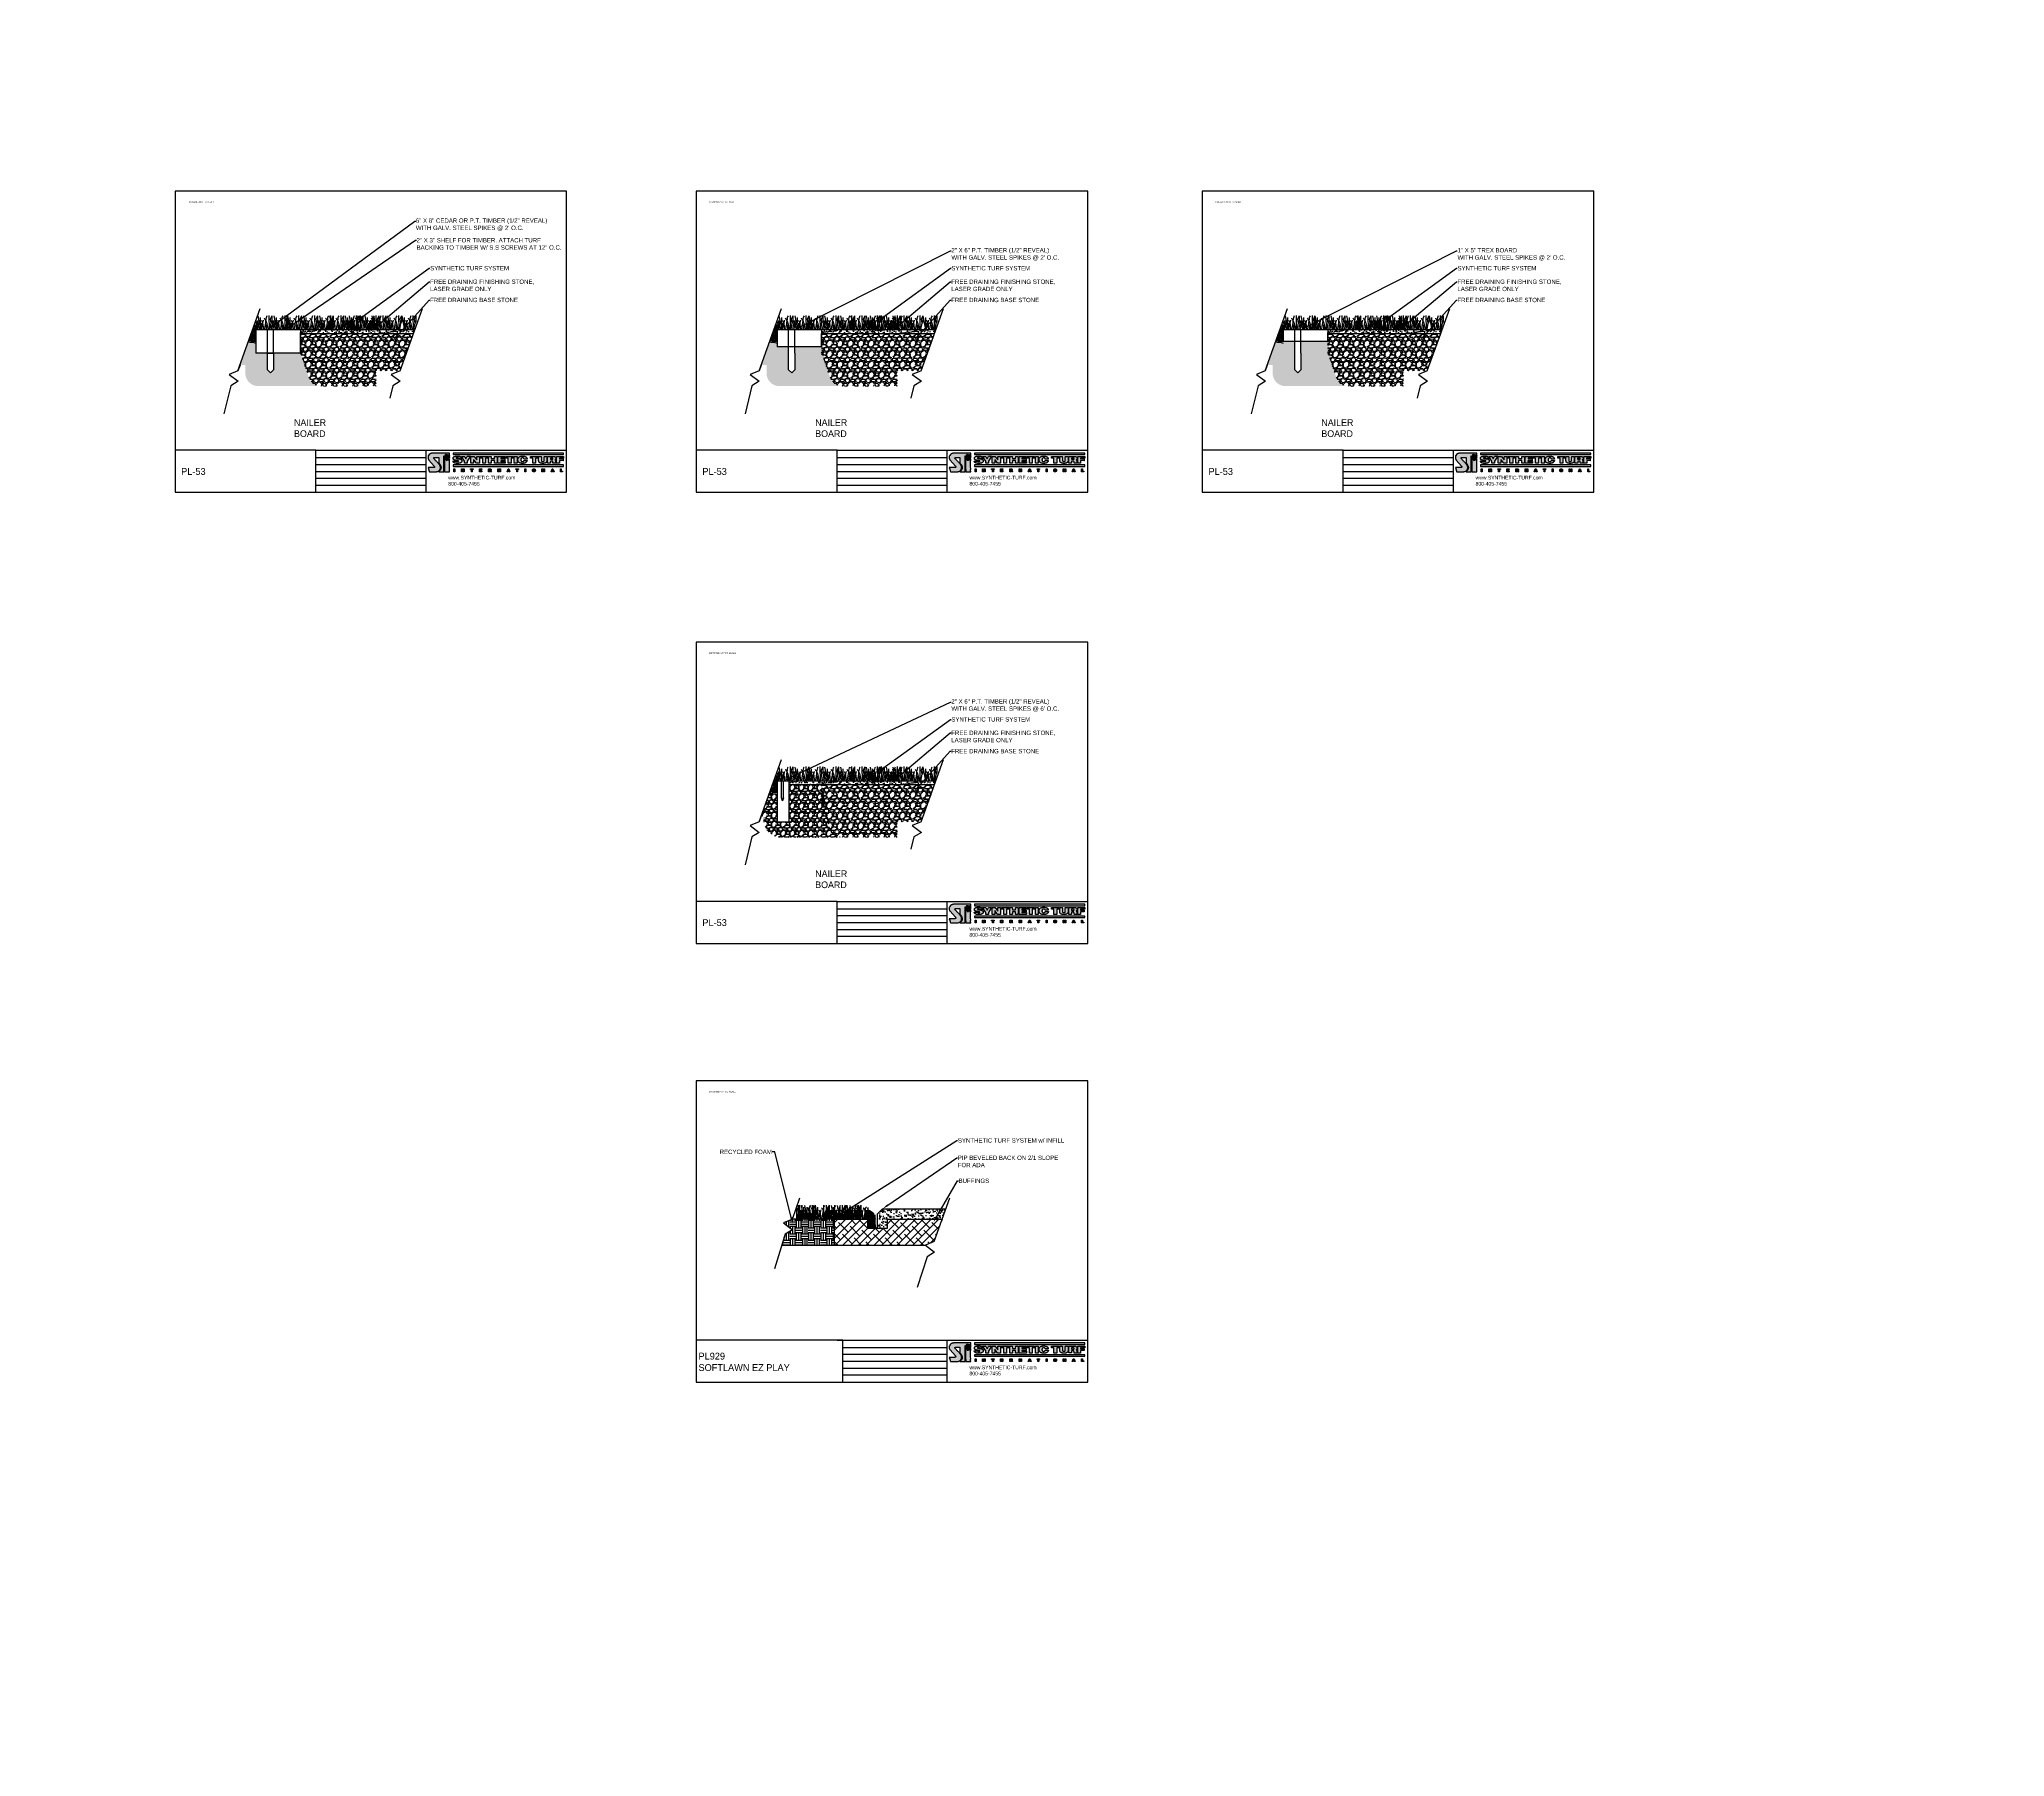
# Model space of a CAD drawing. Header units: inches. Extents: x -3.7 to 49.9, y -34.6 to 12.3.
import ezdxf
from ezdxf import colors
from ezdxf.entities.mleader import LeaderData, LeaderLine
from ezdxf.math import Vec2, Vec3

# ---------------------------------------------------------------- set-up
doc = ezdxf.new("R2010")
doc.units = ezdxf.units.IN
doc.header["$LTSCALE"] = 0.25
doc.header["$MEASUREMENT"] = 0
doc.linetypes.add('ACAD_ISO03W100', pattern=[30, 12, -18])
doc.layers.add('detail', color=7, linetype='Continuous')
doc.layers.add('LAYER_1', color=1, linetype='Continuous')
doc.styles.add('Annotative', font='arial.ttf')
doc.styles.get("Standard").update_dxf_attribs({"font": 'bgothl.ttf'})

msp = doc.modelspace()

# ---------------------------------------------------------------- hatches: boundary and pattern name
at = {"linetype": 'Continuous', "true_color": 0x009a00}
h = msp.add_hatch(color=94, dxfattribs=at)
h.dxf.hatch_style = 1
edge = h.paths.add_edge_path()
edge.add_line((7.557, 0.985), (10.572, 0.985))
edge.add_arc((10.085, 1.005), 0.487, 357.7004, 360.0969)
edge.add_arc((9.636, 1.003), 0.937, 0.1714, 1.425)
edge.add_arc((9.065, -37685.335), 37686.361, 89.9977082, 90.0022918)
edge.add_line((7.557, 1.026), (7.557, 1.016))
edge.add_arc((8.248, 1.002), 0.691, 178.9151, 179.7458)
edge.add_arc((7.844, 1.004), 0.287, 179.6118, 183.6885)
edge = h.paths.add_edge_path()
edge.add_line((7.558, 0.662), (10.572, 0.662))
edge.add_arc((10.251, 0.68), 0.321, 356.7841, 360.4312)
edge.add_arc((9.882, 0.678), 0.691, 0.3155, 1.15)
edge.add_line((10.572, 0.692), (10.572, 0.702))
edge.add_line((10.572, 0.702), (7.557, 0.702))
edge.add_line((7.557, 0.702), (7.557, 0.692))
edge.add_arc((8.249, 0.679), 0.692, 178.9275, 179.7656)
edge.add_arc((7.835, 0.68), 0.278, 179.5939, 183.7886)
edge = h.paths.add_edge_path()
edge.add_line((7.32, 0.514), (7.457, 0.514))
edge.add_arc((5.546, 0.509), 1.91, 0.1399, 0.7993)
edge.add_line((7.457, 0.536), (7.457, 0.555))
edge.add_arc((9.83, 0.56), 2.373, 179.5592, 180.1104, ccw=False)
edge.add_arc((5.427, 0.594), 2.03, 359.5599, 360.2051)
edge.add_arc((24.599, 0.677), 17.142, 179.9999, 180.2552, ccw=False)
edge.add_arc((-26.348, 0.678), 33.804, 359.9997, 360.1289)
edge.add_line((7.457, 0.754), (7.456, 0.792))
edge.add_arc((-6.96, 0.79), 14.417, 0.0095, 0.1628)
edge.add_arc((5.55, 0.838), 1.907, 359.7841, 360.3884)
edge.add_arc((8.221, 0.853), 0.764, 179.4536, 180.1494, ccw=False)
edge.add_arc((7.357, 0.861), 0.0994, 359.4167, 364.7067)
edge.add_arc((7.453, 0.869), 0.00354, 3.8201, 13.4408)
edge.add_arc((7.455, 0.87), 0.000968, 14.0293, 25.0377)
edge.add_arc((7.456, 0.87), 0.00032, 24.0965, 46.6545)
edge.add_arc((7.456, 0.87), 0.000126, 46.9373, 88.1094)
edge.add_arc((7.456, 0.87), 0.000166, 91.4159, 124.8238)
edge.add_arc((7.456, 0.87), 0.00047, 123.9374, 140.1561)
edge.add_arc((7.457, 0.869), 0.00122, 139.5362, 147.8903)
edge.add_arc((7.461, 0.867), 0.00589, 149.8894, 160.9204)
edge.add_arc((7.478, 0.861), 0.0242, 159.8677, 163.7096)
edge.add_arc((7.545, 0.852), 0.0915, 170.2579, 173.3018)
edge.add_arc((8.322, 0.762), 0.874, 173.385, 174.2662)
edge.add_arc((7.073, 0.888), 0.382, 352.0198, 354.243, ccw=False)
edge.add_arc((7.327, 0.852), 0.125, 348.8427, 351.8677, ccw=False)
edge.add_arc((7.403, 0.837), 0.0477, 342.7304, 349.1287, ccw=False)
edge.add_arc((7.431, 0.828), 0.018, 335.8538, 342.4048, ccw=False)
edge.add_arc((7.441, 0.824), 0.00751, 324.0657, 336.2776, ccw=False)
edge.add_arc((7.863, 0.884), 0.421, 187.708, 188.8193, ccw=False)
edge.add_arc((7.579, 0.846), 0.134, 184.1144, 187.6229, ccw=False)
edge.add_arc((7.583, 0.846), 0.138, 176.1639, 184.1706, ccw=False)
edge.add_arc((7.601, 0.845), 0.157, 172.6539, 176.1248, ccw=False)
edge.add_arc((7.654, 0.838), 0.21, 169.9509, 172.6352, ccw=False)
edge.add_arc((7.646, 0.841), 0.201, 167.4056, 170.381, ccw=False)
edge.add_arc((7.532, 0.866), 0.0849, 160.7535, 167.3267, ccw=False)
edge.add_arc((7.522, 0.869), 0.0744, 152.5421, 160.4897, ccw=False)
edge.add_arc((7.551, 0.854), 0.107, 145.8268, 152.3917, ccw=False)
edge.add_arc((7.416, 0.945), 0.0552, 325.9972, 329.3944)
edge.add_arc((7.447, 0.927), 0.0192, 329.0795, 335.6441)
edge.add_arc((7.461, 0.921), 0.004, 334.0425, 351.9756)
edge.add_arc((7.465, 0.92), 0.00072, 353.1617, 380.2618)
edge.add_arc((7.465, 0.92), 0.000307, 21.8182, 68.9122)
edge.add_arc((7.465, 0.92), 0.000581, 71.5629, 101.572)
edge.add_arc((7.465, 0.919), 0.00184, 100.2758, 113.8664)
edge.add_arc((7.467, 0.914), 0.00683, 114.432, 125.5245)
edge.add_arc((7.481, 0.895), 0.0308, 125.6246, 133.5168)
edge.add_arc((7.52, 0.854), 0.0871, 133.256, 141.3476)
edge.add_arc((7.507, 0.863), 0.0713, 141.0831, 146.3303)
edge.add_arc((7.479, 0.882), 0.0372, 146.0133, 154.9375)
edge.add_arc((7.666, 0.799), 0.242, 156.0447, 160.7725)
edge.add_arc((7.743, 0.772), 0.323, 160.5818, 164.2285)
edge.add_arc((7.54, 0.829), 0.113, 164.2855, 169.4962)
edge.add_arc((7.494, 0.838), 0.0664, 169.6629, 174.1255)
edge.add_arc((7.47, 0.84), 0.0416, 174.0275, 180.7292)
edge.add_arc((7.339, 0.839), 0.0894, -1.3652, 0.4469, ccw=False)
edge.add_arc((7.399, 0.837), 0.029, 353.0461, 358.9836, ccw=False)
edge.add_arc((7.42, 0.835), 0.00768, 344.2147, 352.9252, ccw=False)
edge.add_arc((7.425, 0.833), 0.0026, 334.1188, 343.7782, ccw=False)
edge.add_arc((7.427, 0.833), 0.000981, 315.4856, 334.8676, ccw=False)
edge.add_arc((7.427, 0.832), 0.000384, 277.8871, 315.8354, ccw=False)
edge.add_arc((7.427, 0.832), 0.000421, 237.1044, 274.24, ccw=False)
edge.add_arc((7.427, 0.833), 0.00123, 218.974, 237.7155, ccw=False)
edge.add_arc((7.429, 0.834), 0.00364, 210.3632, 219.7632, ccw=False)
edge.add_arc((7.431, 0.835), 0.00522, 187.6013, 211.0403, ccw=False)
edge.add_arc((7.435, 0.836), 0.00927, 174.2073, 187.144, ccw=False)
edge.add_line((7.425, 0.837), (7.426, 0.839))
edge.add_arc((7.413, 0.84), 0.013, 352.6718, 362.0109)
edge.add_arc((7.911, 0.863), 0.486, 180.3287, 182.6617, ccw=False)
edge.add_arc((7.718, 0.862), 0.293, 176.5061, 180.3377, ccw=False)
edge.add_arc((7.629, 0.868), 0.203, 171.0712, 176.5142, ccw=False)
edge.add_arc((7.58, 0.876), 0.154, 163.9585, 171.0689, ccw=False)
edge.add_arc((7.702, 0.84), 0.281, 159.5634, 163.8076, ccw=False)
edge.add_arc((7.803, 0.802), 0.389, 156.6297, 159.5787, ccw=False)
edge.add_arc((7.458, 0.951), 0.0135, 148.5087, 155.1998, ccw=False)
edge.add_line((7.447, 0.958), (7.448, 0.959))
edge.add_arc((7.439, 0.964), 0.00981, 328.1054, 336.189)
edge.add_arc((7.447, 0.961), 0.0014, 336.0983, 353.8897)
edge.add_arc((7.448, 0.961), 0.000345, 355.2106, 379.1878)
edge.add_arc((7.448, 0.961), 0.000179, 20.1771, 58.8354)
edge.add_arc((7.448, 0.961), 0.000182, 60.8577, 100.5431)
edge.add_arc((7.448, 0.961), 0.000405, 101.0289, 123.3695)
edge.add_arc((7.449, 0.96), 0.00171, 124.4412, 140.5489)
edge.add_arc((7.457, 0.953), 0.012, 140.4688, 147.688)
edge.add_line((7.447, 0.96), (7.446, 0.958))
edge.add_arc((7.435, 0.965), 0.0127, 319.5306, 327.047, ccw=False)
edge.add_arc((7.518, 0.895), 0.0958, 139.8394, 143.5532)
edge.add_line((7.441, 0.952), (7.439, 0.949))
edge.add_line((7.439, 0.949), (7.437, 0.947))
edge.add_arc((7.487, 0.911), 0.0616, 144.3195, 149.2732)
edge.add_arc((7.556, 0.871), 0.141, 149.636, 152.8693)
edge.add_arc((7.039, 1.136), 0.44, 331.8346, 332.8696, ccw=False)
edge.add_arc((7.558, 0.857), 0.149, 151.491, 159.2367)
edge.add_arc((7.602, 0.84), 0.196, 159.2339, 165.1292)
edge.add_arc((7.681, 0.819), 0.278, 165.1179, 169.2765)
edge.add_arc((7.848, 0.787), 0.448, 169.2686, 171.8171)
edge.add_arc((7.45, 0.846), 0.046, 172.9498, 179.6782)
edge.add_arc((7.911, 0.84), 0.507, 179.3413, 179.9951)
edge.add_arc((7.361, 0.84), 0.0429, -5.7095, 0.5484, ccw=False)
edge.add_arc((7.398, 0.836), 0.00609, 340.3351, 354.3306, ccw=False)
edge.add_arc((7.402, 0.834), 0.00142, 319.8255, 339.5098, ccw=False)
edge.add_arc((7.403, 0.834), 0.000534, 280.8822, 320.1518, ccw=False)
edge.add_arc((7.403, 0.834), 0.000457, 235.9274, 278.7708, ccw=False)
edge.add_arc((7.403, 0.834), 0.00113, 213.1442, 235.6677, ccw=False)
edge.add_arc((7.406, 0.836), 0.00498, 196.2732, 212.226, ccw=False)
edge.add_arc((7.429, 0.843), 0.0288, 187.5836, 196.4262, ccw=False)
edge.add_arc((7.499, 0.853), 0.099, 182.0564, 188.1175, ccw=False)
edge.add_arc((8.3, 0.878), 0.901, 180.6427, 181.8267, ccw=False)
edge.add_arc((7.934, 0.875), 0.535, 178.6061, 180.698, ccw=False)
edge.add_arc((7.548, 0.884), 0.148, 170.5048, 178.4373, ccw=False)
edge.add_arc((7.565, 0.881), 0.165, 163.4878, 170.4803, ccw=False)
edge.add_arc((7.594, 0.872), 0.196, 157.6028, 163.478, ccw=False)
edge.add_arc((7.638, 0.854), 0.244, 152.8835, 157.6028, ccw=False)
edge.add_arc((9.074, 0.13), 1.852, 152.9496, 153.2125, ccw=False)
edge.add_arc((7.654, 0.774), 0.303, 139.0607, 139.6765)
edge.add_arc((7.473, 0.929), 0.0649, 140.1483, 146.2127)
edge.add_arc((7.568, 0.863), 0.18, 145.8186, 148.4926)
edge.add_arc((7.633, 0.823), 0.257, 148.3268, 151.7271)
edge.add_arc((7.584, 0.85), 0.201, 152.15, 164.7268)
edge.add_arc((7.6, 0.847), 0.218, 164.8372, 174.7181)
edge.add_arc((7.649, 0.842), 0.267, 174.6201, 178.1192)
edge.add_arc((7.752, 0.838), 0.369, 178.1442, 180.3874)
edge.add_arc((8.855, 0.847), 1.473, 180.4469, 180.9284)
edge.add_arc((7.156, 0.819), 0.227, -1.4414, 1.0944, ccw=False)
edge.add_line((7.383, 0.813), (7.382, 0.812))
edge.add_arc((7.458, 0.846), 0.0823, 196.9643, 203.8583, ccw=False)
edge.add_arc((7.478, 0.852), 0.104, 191.2797, 196.9824, ccw=False)
edge.add_arc((7.504, 0.857), 0.13, 186.5589, 191.2977, ccw=False)
edge.add_arc((7.533, 0.861), 0.16, 182.5929, 186.5744, ccw=False)
edge.add_arc((7.581, 0.862), 0.207, 176.1548, 182.4775, ccw=False)
edge.add_arc((7.639, 0.859), 0.266, 171.2576, 176.2214, ccw=False)
edge.add_arc((7.667, 0.855), 0.294, 166.9991, 171.3102, ccw=False)
edge.add_arc((7.64, 0.861), 0.266, 162.7418, 167.063, ccw=False)
edge.add_arc((7.556, 0.888), 0.178, 157.492, 162.8777, ccw=False)
edge.add_arc((7.483, 0.918), 0.0993, 153.412, 157.3344, ccw=False)
edge.add_arc((7.443, 0.938), 0.0541, 147.662, 153.5493, ccw=False)
edge.add_line((7.397, 0.967), (7.398, 0.968))
edge.add_arc((7.394, 0.971), 0.0052, 326.6029, 337.5633)
edge.add_arc((7.396, 0.97), 0.00251, 337.2028, 354.2716)
edge.add_arc((7.398, 0.97), 0.0012, 353.9944, 380.9582)
edge.add_arc((7.398, 0.97), 0.000849, 22.0981, 55.3156)
edge.add_arc((7.398, 0.97), 0.00121, 56.2816, 82.2428)
edge.add_arc((7.398, 0.969), 0.00237, 81.9422, 98.6368)
edge.add_arc((7.398, 0.966), 0.00571, 99.5993, 118.9825)
edge.add_arc((7.406, 0.95), 0.0237, 117.6018, 130.4218)
edge.add_arc((7.411, 0.944), 0.0311, 130.7824, 139.6339)
edge.add_arc((7.491, 0.877), 0.136, 139.7477, 141.7459)
edge.add_arc((7.34, 0.996), 0.0572, 316.7272, 321.657, ccw=False)
edge.add_arc((7.414, 0.925), 0.0458, 135.8132, 151.5897)
edge.add_arc((7.503, 0.877), 0.147, 151.6327, 160.4601)
edge.add_arc((7.513, 0.874), 0.157, 160.4937, 168.7664)
edge.add_arc((7.533, 0.87), 0.177, 168.7853, 176.2283)
edge.add_arc((7.565, 0.868), 0.21, 176.2335, 182.733)
edge.add_arc((7.352, 0.857), 0.00407, -31.1279, 3.0615, ccw=False)
edge.add_arc((7.482, 0.879), 0.129, 187.5307, 190.6478, ccw=False)
edge.add_arc((7.595, 0.894), 0.243, 185.2947, 187.6344, ccw=False)
edge.add_arc((7.732, 0.907), 0.38, 181.0342, 185.2149, ccw=False)
edge.add_arc((7.843, 0.909), 0.492, 176.7743, 181.0941, ccw=False)
edge.add_arc((7.895, 0.906), 0.544, 172.0507, 176.7994, ccw=False)
edge.add_line((7.356, 0.982), (7.357, 0.985))
edge.add_line((7.357, 0.985), (7.358, 0.986))
edge.add_arc((7.356, 0.987), 0.00201, 326.8779, 336.0328)
edge.add_arc((7.357, 0.986), 0.000353, 337.9914, 345.8999)
edge.add_arc((7.358, 0.986), 0.000128, 345.2255, 361.2171)
edge.add_arc((7.358, 0.986), 0.0000424, 0.1758, 34.585)
edge.add_arc((7.358, 0.986), 0.0000322, 38.3554, 80.5926)
edge.add_arc((7.373, 0.972), 0.0207, 136.1145, 150.8042)
edge.add_arc((7.392, 0.961), 0.0425, 150.4757, 159.2013)
edge.add_arc((7.425, 0.948), 0.0787, 159.03, 164.5751)
edge.add_arc((7.476, 0.934), 0.131, 164.491, 168.2593)
edge.add_arc((7.583, 0.912), 0.24, 168.4369, 173.1148)
edge.add_arc((7.781, 0.887), 0.44, 172.9965, 175.7833)
edge.add_arc((8.017, 0.869), 0.677, 175.7363, 177.5539)
edge.add_arc((8.359, 0.856), 1.019, 177.5948, 179.6281)
edge.add_line((7.34, 0.862), (7.34, 0.851))
edge.add_arc((7.199, 0.851), 0.141, -1.5022, 0.0209, ccw=False)
edge.add_arc((7.307, 0.848), 0.0331, 353.6509, 358.871, ccw=False)
edge.add_arc((7.333, 0.845), 0.00725, 345.4053, 353.5052, ccw=False)
edge.add_arc((7.337, 0.844), 0.00222, 335.6285, 344.9774, ccw=False)
edge.add_arc((7.339, 0.843), 0.000756, 316.7467, 336.528, ccw=False)
edge.add_arc((7.339, 0.843), 0.00026, 275.627, 317.3532, ccw=False)
edge.add_arc((7.339, 0.843), 0.000302, 232.2826, 270.9928, ccw=False)
edge.add_arc((7.34, 0.843), 0.000998, 215.639, 233.3924, ccw=False)
edge.add_arc((7.341, 0.845), 0.00306, 207.8855, 216.4703, ccw=False)
edge.add_arc((7.347, 0.848), 0.0101, 197.0007, 208.0336, ccw=False)
edge.add_arc((7.357, 0.851), 0.02, 190.8118, 197.2165, ccw=False)
edge.add_arc((7.391, 0.857), 0.0545, 185.0175, 190.4008, ccw=False)
edge.add_line((7.337, 0.852), (7.336, 0.858))
edge.add_arc((7.295, 0.854), 0.0417, 5.3631, 12.1596)
edge.add_arc((7.455, 0.888), 0.123, 188.8489, 192.0465, ccw=False)
edge.add_arc((6.669, 0.765), 0.674, 8.9067, 9.5223)
edge.add_arc((7.248, 0.862), 0.0861, 9.7704, 12.8392)
edge.add_arc((7.111, 0.828), 0.227, 13.3665, 15.9048)
edge.add_arc((7.001, 0.797), 0.342, 15.869, 17.6101)
edge.add_arc((6.835, 0.744), 0.515, 17.6561, 19.8138)
edge.add_arc((7.469, 0.97), 0.157, 196.9196, 198.9733, ccw=False)
edge.add_line((7.318, 0.924), (7.318, 0.927))
edge.add_line((7.318, 0.927), (7.317, 0.93))
edge.add_arc((7.261, 0.912), 0.0581, 18.0882, 20.5098)
edge.add_arc((7.306, 0.929), 0.00999, 19.4794, 28.4398)
edge.add_arc((7.314, 0.933), 0.00143, 30.3497, 39.0012)
edge.add_arc((7.315, 0.934), 0.000382, 37.5913, 58.9742)
edge.add_arc((7.315, 0.934), 0.000119, 60.8324, 84.412)
edge.add_arc((7.315, 0.934), 0.0000785, 85.3934, 116.8181)
edge.add_arc((7.315, 0.934), 0.000113, 117.975, 142.8573)
edge.add_arc((7.315, 0.934), 0.00025, 142.5466, 157.2943)
edge.add_arc((7.316, 0.934), 0.000798, 158.2403, 172.073)
edge.add_arc((7.32, 0.933), 0.00553, 172.9321, 185.4397)
edge.add_arc((7.807, 0.957), 0.493, 182.8466, 183.8748)
edge.add_arc((7.468, 0.934), 0.153, 183.8131, 187.3654)
edge.add_arc((6.942, 0.863), 0.378, 4.8887, 7.7836, ccw=False)
edge.add_arc((6.849, 0.856), 0.471, 2.5642, 4.8874, ccw=False)
edge.add_arc((6.69, 0.848), 0.63, 0.821, 2.5641, ccw=False)
edge.add_arc((6.374, 0.844), 0.946, -0.3438, 0.8213, ccw=False)
edge.add_arc((5.455, 0.849), 1.865, 359.0628, 359.6568, ccw=False)
edge.add_line((7.32, 0.819), (7.32, 0.799))
edge.add_arc((9.448, 0.764), 2.128, 179.0331, 179.5581)
edge.add_arc((8.364, 0.772), 1.045, 179.5586, 180.6327)
edge.add_arc((2.507, 0.709), 4.813, 0.1511, 0.6111, ccw=False)
edge.add_arc((-3.102, 0.694), 10.421, -0.0611, 0.1509, ccw=False)
edge.add_line((7.32, 0.683), (7.32, 0.645))
edge.add_arc((15.016, 0.641), 7.697, 179.9767, 180.2639)
edge.add_arc((2.03, 0.58), 5.289, -0.0584, 0.2789, ccw=False)
edge.add_line((7.32, 0.575), (7.32, 0.544))
edge.add_line((7.32, 0.544), (7.32, 0.514))
edge = h.paths.add_edge_path(flags=17)
edge.add_arc((7.444, 0.922), 0.011, 261.2855, 277.9541)
edge.add_arc((7.444, 0.919), 0.00803, 278.3689, 297.404)
edge.add_arc((7.443, 0.92), 0.00919, 297.883, 313.4973)
edge.add_arc((7.439, 0.925), 0.016, 313.5724, 322.7353)
edge.add_arc((7.411, 0.946), 0.0505, 322.6642, 325.6746)
edge.add_line((7.453, 0.918), (7.454, 0.919))
edge.add_line((7.454, 0.919), (7.454, 0.92))
edge.add_arc((7.47, 0.908), 0.0198, 135.3125, 143.1791, ccw=False)
edge.add_arc((7.465, 0.913), 0.0121, 122.1896, 135.2385, ccw=False)
edge.add_arc((5.309, 0.928), 2.15, 359.8871, 360.4617)
edge.add_line((7.458, 0.945), (7.458, 0.966))
edge.add_arc((7.494, 0.939), 0.0453, 142.8843, 151.8845)
edge.add_arc((7.501, 0.935), 0.0532, 151.9515, 159.3385)
edge.add_arc((7.521, 0.928), 0.0743, 159.368, 164.5941)
edge.add_arc((7.579, 0.912), 0.135, 164.5997, 167.4804)
edge.add_line((7.448, 0.941), (7.446, 0.934))
edge.add_arc((7.235, 0.979), 0.216, 346.1956, 348.002, ccw=False)
edge.add_arc((7.352, 0.951), 0.0956, 342.0834, 346.1912, ccw=False)
edge.add_arc((7.383, 0.941), 0.0632, 335.777, 342.0644, ccw=False)
edge.add_arc((7.447, 0.911), 0.00771, 154.2449, 163.7775)
edge.add_arc((7.442, 0.913), 0.00215, 162.5846, 190.136)
edge.add_arc((7.441, 0.913), 0.00123, 192.9976, 238.5903)
edge.add_arc((7.442, 0.915), 0.00338, 239.8471, 265.0344)
h = msp.add_hatch(color=94, dxfattribs=at)
h.dxf.hatch_style = 1
edge = h.paths.add_edge_path()
edge.add_line((21.795, 0.985), (24.81, 0.985))
edge.add_arc((24.323, 1.005), 0.487, 357.7004, 360.0969)
edge.add_arc((23.873, 1.003), 0.937, 0.1714, 1.425)
edge.add_arc((23.302, -37685.335), 37686.361, 89.9977082, 90.0022918)
edge.add_line((21.795, 1.026), (21.795, 1.016))
edge.add_arc((22.486, 1.002), 0.691, 178.9151, 179.7458)
edge.add_arc((22.081, 1.004), 0.287, 179.6118, 183.6885)
edge = h.paths.add_edge_path()
edge.add_line((21.795, 0.662), (24.81, 0.662))
edge.add_arc((24.489, 0.68), 0.321, 356.7841, 360.4312)
edge.add_arc((24.119, 0.678), 0.691, 0.3155, 1.15)
edge.add_line((24.81, 0.692), (24.81, 0.702))
edge.add_line((24.81, 0.702), (21.795, 0.702))
edge.add_line((21.795, 0.702), (21.795, 0.692))
edge.add_arc((22.486, 0.679), 0.692, 178.9275, 179.7656)
edge.add_arc((22.073, 0.68), 0.278, 179.5939, 183.7886)
edge = h.paths.add_edge_path()
edge.add_line((21.558, 0.514), (21.695, 0.514))
edge.add_arc((19.784, 0.509), 1.91, 0.1399, 0.7993)
edge.add_line((21.694, 0.536), (21.694, 0.555))
edge.add_arc((24.067, 0.56), 2.373, 179.5592, 180.1104, ccw=False)
edge.add_arc((19.664, 0.594), 2.03, 359.5599, 360.2051)
edge.add_arc((38.837, 0.677), 17.142, 179.9999, 180.2552, ccw=False)
edge.add_arc((-12.11, 0.678), 33.804, 359.9997, 360.1289)
edge.add_line((21.694, 0.754), (21.694, 0.792))
edge.add_arc((7.278, 0.79), 14.417, 0.0095, 0.1628)
edge.add_arc((19.788, 0.838), 1.907, 359.7841, 360.3884)
edge.add_arc((22.459, 0.853), 0.764, 179.4536, 180.1494, ccw=False)
edge.add_arc((21.595, 0.861), 0.0994, 359.4167, 364.7067)
edge.add_arc((21.69, 0.869), 0.00354, 3.8201, 13.4408)
edge.add_arc((21.693, 0.87), 0.000968, 14.0293, 25.0377)
edge.add_arc((21.693, 0.87), 0.00032, 24.0965, 46.6545)
edge.add_arc((21.694, 0.87), 0.000126, 46.9373, 88.1094)
edge.add_arc((21.694, 0.87), 0.000166, 91.4159, 124.8238)
edge.add_arc((21.694, 0.87), 0.00047, 123.9374, 140.1561)
edge.add_arc((21.694, 0.869), 0.00122, 139.5362, 147.8903)
edge.add_arc((21.698, 0.867), 0.00589, 149.8894, 160.9204)
edge.add_arc((21.716, 0.861), 0.0242, 159.8677, 163.7096)
edge.add_arc((21.782, 0.852), 0.0915, 170.2579, 173.3018)
edge.add_arc((22.56, 0.762), 0.874, 173.385, 174.2662)
edge.add_arc((21.31, 0.888), 0.382, 352.0198, 354.243, ccw=False)
edge.add_arc((21.565, 0.852), 0.125, 348.8427, 351.8677, ccw=False)
edge.add_arc((21.64, 0.837), 0.0477, 342.7304, 349.1287, ccw=False)
edge.add_arc((21.669, 0.828), 0.018, 335.8538, 342.4048, ccw=False)
edge.add_arc((21.678, 0.824), 0.00751, 324.0657, 336.2776, ccw=False)
edge.add_arc((22.101, 0.884), 0.421, 187.708, 188.8193, ccw=False)
edge.add_arc((21.817, 0.846), 0.134, 184.1144, 187.6229, ccw=False)
edge.add_arc((21.82, 0.846), 0.138, 176.1639, 184.1706, ccw=False)
edge.add_arc((21.839, 0.845), 0.157, 172.6539, 176.1248, ccw=False)
edge.add_arc((21.891, 0.838), 0.21, 169.9509, 172.6352, ccw=False)
edge.add_arc((21.883, 0.841), 0.201, 167.4056, 170.381, ccw=False)
edge.add_arc((21.77, 0.866), 0.0849, 160.7535, 167.3267, ccw=False)
edge.add_arc((21.76, 0.869), 0.0744, 152.5421, 160.4897, ccw=False)
edge.add_arc((21.789, 0.854), 0.107, 145.8268, 152.3917, ccw=False)
edge.add_arc((21.654, 0.945), 0.0552, 325.9972, 329.3944)
edge.add_arc((21.685, 0.927), 0.0192, 329.0795, 335.6441)
edge.add_arc((21.699, 0.921), 0.004, 334.0425, 351.9756)
edge.add_arc((21.702, 0.92), 0.00072, 353.1617, 380.2618)
edge.add_arc((21.703, 0.92), 0.000307, 21.8182, 68.9122)
edge.add_arc((21.703, 0.92), 0.000581, 71.5629, 101.572)
edge.add_arc((21.703, 0.919), 0.00184, 100.2758, 113.8664)
edge.add_arc((21.705, 0.914), 0.00683, 114.432, 125.5245)
edge.add_arc((21.719, 0.895), 0.0308, 125.6246, 133.5168)
edge.add_arc((21.757, 0.854), 0.0871, 133.256, 141.3476)
edge.add_arc((21.745, 0.863), 0.0713, 141.0831, 146.3303)
edge.add_arc((21.716, 0.882), 0.0372, 146.0133, 154.9375)
edge.add_arc((21.904, 0.799), 0.242, 156.0447, 160.7725)
edge.add_arc((21.98, 0.772), 0.323, 160.5818, 164.2285)
edge.add_arc((21.778, 0.829), 0.113, 164.2855, 169.4962)
edge.add_arc((21.732, 0.838), 0.0664, 169.6629, 174.1255)
edge.add_arc((21.707, 0.84), 0.0416, 174.0275, 180.7292)
edge.add_arc((21.576, 0.839), 0.0894, -1.3652, 0.4469, ccw=False)
edge.add_arc((21.637, 0.837), 0.029, 353.0461, 358.9836, ccw=False)
edge.add_arc((21.658, 0.835), 0.00768, 344.2147, 352.9252, ccw=False)
edge.add_arc((21.663, 0.833), 0.0026, 334.1188, 343.7782, ccw=False)
edge.add_arc((21.664, 0.833), 0.000981, 315.4856, 334.8676, ccw=False)
edge.add_arc((21.665, 0.832), 0.000384, 277.8871, 315.8354, ccw=False)
edge.add_arc((21.665, 0.832), 0.000421, 237.1044, 274.24, ccw=False)
edge.add_arc((21.665, 0.833), 0.00123, 218.974, 237.7155, ccw=False)
edge.add_arc((21.667, 0.834), 0.00364, 210.3632, 219.7632, ccw=False)
edge.add_arc((21.668, 0.835), 0.00522, 187.6013, 211.0403, ccw=False)
edge.add_arc((21.672, 0.836), 0.00927, 174.2073, 187.144, ccw=False)
edge.add_line((21.663, 0.837), (21.663, 0.839))
edge.add_arc((21.65, 0.84), 0.013, 352.6718, 362.0109)
edge.add_arc((22.149, 0.863), 0.486, 180.3287, 182.6617, ccw=False)
edge.add_arc((21.956, 0.862), 0.293, 176.5061, 180.3377, ccw=False)
edge.add_arc((21.866, 0.868), 0.203, 171.0712, 176.5142, ccw=False)
edge.add_arc((21.818, 0.876), 0.154, 163.9585, 171.0689, ccw=False)
edge.add_arc((21.94, 0.84), 0.281, 159.5634, 163.8076, ccw=False)
edge.add_arc((22.041, 0.802), 0.389, 156.6297, 159.5787, ccw=False)
edge.add_arc((21.696, 0.951), 0.0135, 148.5087, 155.1998, ccw=False)
edge.add_line((21.684, 0.958), (21.685, 0.959))
edge.add_arc((21.677, 0.964), 0.00981, 328.1054, 336.189)
edge.add_arc((21.685, 0.961), 0.0014, 336.0983, 353.8897)
edge.add_arc((21.686, 0.961), 0.000345, 355.2106, 379.1878)
edge.add_arc((21.686, 0.961), 0.000179, 20.1771, 58.8354)
edge.add_arc((21.686, 0.961), 0.000182, 60.8577, 100.5431)
edge.add_arc((21.686, 0.961), 0.000405, 101.0289, 123.3695)
edge.add_arc((21.687, 0.96), 0.00171, 124.4412, 140.5489)
edge.add_arc((21.695, 0.953), 0.012, 140.4688, 147.688)
edge.add_line((21.684, 0.96), (21.683, 0.958))
edge.add_arc((21.673, 0.965), 0.0127, 319.5306, 327.047, ccw=False)
edge.add_arc((21.756, 0.895), 0.0958, 139.8394, 143.5532)
edge.add_line((21.679, 0.952), (21.677, 0.949))
edge.add_line((21.677, 0.949), (21.675, 0.947))
edge.add_arc((21.725, 0.911), 0.0616, 144.3195, 149.2732)
edge.add_arc((21.793, 0.871), 0.141, 149.636, 152.8693)
edge.add_arc((21.276, 1.136), 0.44, 331.8346, 332.8696, ccw=False)
edge.add_arc((21.795, 0.857), 0.149, 151.491, 159.2367)
edge.add_arc((21.839, 0.84), 0.196, 159.2339, 165.1292)
edge.add_arc((21.918, 0.819), 0.278, 165.1179, 169.2765)
edge.add_arc((22.086, 0.787), 0.448, 169.2686, 171.8171)
edge.add_arc((21.688, 0.846), 0.046, 172.9498, 179.6782)
edge.add_arc((22.149, 0.84), 0.507, 179.3413, 179.9951)
edge.add_arc((21.599, 0.84), 0.0429, -5.7095, 0.5484, ccw=False)
edge.add_arc((21.635, 0.836), 0.00609, 340.3351, 354.3306, ccw=False)
edge.add_arc((21.64, 0.834), 0.00142, 319.8255, 339.5098, ccw=False)
edge.add_arc((21.64, 0.834), 0.000534, 280.8822, 320.1518, ccw=False)
edge.add_arc((21.641, 0.834), 0.000457, 235.9274, 278.7708, ccw=False)
edge.add_arc((21.641, 0.834), 0.00113, 213.1442, 235.6677, ccw=False)
edge.add_arc((21.644, 0.836), 0.00498, 196.2732, 212.226, ccw=False)
edge.add_arc((21.667, 0.843), 0.0288, 187.5836, 196.4262, ccw=False)
edge.add_arc((21.736, 0.853), 0.099, 182.0564, 188.1175, ccw=False)
edge.add_arc((22.538, 0.878), 0.901, 180.6427, 181.8267, ccw=False)
edge.add_arc((22.172, 0.875), 0.535, 178.6061, 180.698, ccw=False)
edge.add_arc((21.785, 0.884), 0.148, 170.5048, 178.4373, ccw=False)
edge.add_arc((21.802, 0.881), 0.165, 163.4878, 170.4803, ccw=False)
edge.add_arc((21.831, 0.872), 0.196, 157.6028, 163.478, ccw=False)
edge.add_arc((21.876, 0.854), 0.244, 152.8835, 157.6028, ccw=False)
edge.add_arc((23.312, 0.13), 1.852, 152.9496, 153.2125, ccw=False)
edge.add_arc((21.892, 0.774), 0.303, 139.0607, 139.6765)
edge.add_arc((21.71, 0.929), 0.0649, 140.1483, 146.2127)
edge.add_arc((21.806, 0.863), 0.18, 145.8186, 148.4926)
edge.add_arc((21.87, 0.823), 0.257, 148.3268, 151.7271)
edge.add_arc((21.822, 0.85), 0.201, 152.15, 164.7268)
edge.add_arc((21.838, 0.847), 0.218, 164.8372, 174.7181)
edge.add_arc((21.887, 0.842), 0.267, 174.6201, 178.1192)
edge.add_arc((21.989, 0.838), 0.369, 178.1442, 180.3874)
edge.add_arc((23.093, 0.847), 1.473, 180.4469, 180.9284)
edge.add_arc((21.393, 0.819), 0.227, -1.4414, 1.0944, ccw=False)
edge.add_line((21.62, 0.813), (21.62, 0.812))
edge.add_arc((21.695, 0.846), 0.0823, 196.9643, 203.8583, ccw=False)
edge.add_arc((21.716, 0.852), 0.104, 191.2797, 196.9824, ccw=False)
edge.add_arc((21.742, 0.857), 0.13, 186.5589, 191.2977, ccw=False)
edge.add_arc((21.771, 0.861), 0.16, 182.5929, 186.5744, ccw=False)
edge.add_arc((21.819, 0.862), 0.207, 176.1548, 182.4775, ccw=False)
edge.add_arc((21.877, 0.859), 0.266, 171.2576, 176.2214, ccw=False)
edge.add_arc((21.905, 0.855), 0.294, 166.9991, 171.3102, ccw=False)
edge.add_arc((21.877, 0.861), 0.266, 162.7418, 167.063, ccw=False)
edge.add_arc((21.794, 0.888), 0.178, 157.492, 162.8777, ccw=False)
edge.add_arc((21.721, 0.918), 0.0993, 153.412, 157.3344, ccw=False)
edge.add_arc((21.681, 0.938), 0.0541, 147.662, 153.5493, ccw=False)
edge.add_line((21.635, 0.967), (21.636, 0.968))
edge.add_arc((21.632, 0.971), 0.0052, 326.6029, 337.5633)
edge.add_arc((21.634, 0.97), 0.00251, 337.2028, 354.2716)
edge.add_arc((21.635, 0.97), 0.0012, 353.9944, 380.9582)
edge.add_arc((21.636, 0.97), 0.000849, 22.0981, 55.3156)
edge.add_arc((21.636, 0.97), 0.00121, 56.2816, 82.2428)
edge.add_arc((21.635, 0.969), 0.00237, 81.9422, 98.6368)
edge.add_arc((21.636, 0.966), 0.00571, 99.5993, 118.9825)
edge.add_arc((21.644, 0.95), 0.0237, 117.6018, 130.4218)
edge.add_arc((21.649, 0.944), 0.0311, 130.7824, 139.6339)
edge.add_arc((21.729, 0.877), 0.136, 139.7477, 141.7459)
edge.add_arc((21.578, 0.996), 0.0572, 316.7272, 321.657, ccw=False)
edge.add_arc((21.652, 0.925), 0.0458, 135.8132, 151.5897)
edge.add_arc((21.741, 0.877), 0.147, 151.6327, 160.4601)
edge.add_arc((21.75, 0.874), 0.157, 160.4937, 168.7664)
edge.add_arc((21.771, 0.87), 0.177, 168.7853, 176.2283)
edge.add_arc((21.803, 0.868), 0.21, 176.2335, 182.733)
edge.add_arc((21.589, 0.857), 0.00407, -31.1279, 3.0615, ccw=False)
edge.add_arc((21.72, 0.879), 0.129, 187.5307, 190.6478, ccw=False)
edge.add_arc((21.833, 0.894), 0.243, 185.2947, 187.6344, ccw=False)
edge.add_arc((21.969, 0.907), 0.38, 181.0342, 185.2149, ccw=False)
edge.add_arc((22.081, 0.909), 0.492, 176.7743, 181.0941, ccw=False)
edge.add_arc((22.133, 0.906), 0.544, 172.0507, 176.7994, ccw=False)
edge.add_line((21.594, 0.982), (21.595, 0.985))
edge.add_line((21.595, 0.985), (21.595, 0.986))
edge.add_arc((21.594, 0.987), 0.00201, 326.8779, 336.0328)
edge.add_arc((21.595, 0.986), 0.000353, 337.9914, 345.8999)
edge.add_arc((21.595, 0.986), 0.000128, 345.2255, 361.2171)
edge.add_arc((21.595, 0.986), 0.0000424, 0.1758, 34.585)
edge.add_arc((21.596, 0.986), 0.0000322, 38.3554, 80.5926)
edge.add_arc((21.61, 0.972), 0.0207, 136.1145, 150.8042)
edge.add_arc((21.629, 0.961), 0.0425, 150.4757, 159.2013)
edge.add_arc((21.663, 0.948), 0.0787, 159.03, 164.5751)
edge.add_arc((21.714, 0.934), 0.131, 164.491, 168.2593)
edge.add_arc((21.821, 0.912), 0.24, 168.4369, 173.1148)
edge.add_arc((22.019, 0.887), 0.44, 172.9965, 175.7833)
edge.add_arc((22.255, 0.869), 0.677, 175.7363, 177.5539)
edge.add_arc((22.597, 0.856), 1.019, 177.5948, 179.6281)
edge.add_line((21.578, 0.862), (21.578, 0.851))
edge.add_arc((21.437, 0.851), 0.141, -1.5022, 0.0209, ccw=False)
edge.add_arc((21.545, 0.848), 0.0331, 353.6509, 358.871, ccw=False)
edge.add_arc((21.57, 0.845), 0.00725, 345.4053, 353.5052, ccw=False)
edge.add_arc((21.575, 0.844), 0.00222, 335.6285, 344.9774, ccw=False)
edge.add_arc((21.577, 0.843), 0.000756, 316.7467, 336.528, ccw=False)
edge.add_arc((21.577, 0.843), 0.00026, 275.627, 317.3532, ccw=False)
edge.add_arc((21.577, 0.843), 0.000302, 232.2826, 270.9928, ccw=False)
edge.add_arc((21.577, 0.843), 0.000998, 215.639, 233.3924, ccw=False)
edge.add_arc((21.579, 0.845), 0.00306, 207.8855, 216.4703, ccw=False)
edge.add_arc((21.585, 0.848), 0.0101, 197.0007, 208.0336, ccw=False)
edge.add_arc((21.595, 0.851), 0.02, 190.8118, 197.2165, ccw=False)
edge.add_arc((21.629, 0.857), 0.0545, 185.0175, 190.4008, ccw=False)
edge.add_line((21.574, 0.852), (21.574, 0.858))
edge.add_arc((21.532, 0.854), 0.0417, 5.3631, 12.1596)
edge.add_arc((21.693, 0.888), 0.123, 188.8489, 192.0465, ccw=False)
edge.add_arc((20.906, 0.765), 0.674, 8.9067, 9.5223)
edge.add_arc((21.486, 0.862), 0.0861, 9.7704, 12.8392)
edge.add_arc((21.349, 0.828), 0.227, 13.3665, 15.9048)
edge.add_arc((21.239, 0.797), 0.342, 15.869, 17.6101)
edge.add_arc((21.073, 0.744), 0.515, 17.6561, 19.8138)
edge.add_arc((21.707, 0.97), 0.157, 196.9196, 198.9733, ccw=False)
edge.add_line((21.556, 0.924), (21.555, 0.927))
edge.add_line((21.555, 0.927), (21.554, 0.93))
edge.add_arc((21.499, 0.912), 0.0581, 18.0882, 20.5098)
edge.add_arc((21.544, 0.929), 0.00999, 19.4794, 28.4398)
edge.add_arc((21.552, 0.933), 0.00143, 30.3497, 39.0012)
edge.add_arc((21.552, 0.934), 0.000382, 37.5913, 58.9742)
edge.add_arc((21.553, 0.934), 0.000119, 60.8324, 84.412)
edge.add_arc((21.553, 0.934), 0.0000785, 85.3934, 116.8181)
edge.add_arc((21.553, 0.934), 0.000113, 117.975, 142.8573)
edge.add_arc((21.553, 0.934), 0.00025, 142.5466, 157.2943)
edge.add_arc((21.553, 0.934), 0.000798, 158.2403, 172.073)
edge.add_arc((21.558, 0.933), 0.00553, 172.9321, 185.4397)
edge.add_arc((22.045, 0.957), 0.493, 182.8466, 183.8748)
edge.add_arc((21.706, 0.934), 0.153, 183.8131, 187.3654)
edge.add_arc((21.18, 0.863), 0.378, 4.8887, 7.7836, ccw=False)
edge.add_arc((21.087, 0.856), 0.471, 2.5642, 4.8874, ccw=False)
edge.add_arc((20.928, 0.848), 0.63, 0.821, 2.5641, ccw=False)
edge.add_arc((20.611, 0.844), 0.946, -0.3438, 0.8213, ccw=False)
edge.add_arc((19.693, 0.849), 1.865, 359.0628, 359.6568, ccw=False)
edge.add_line((21.558, 0.819), (21.557, 0.799))
edge.add_arc((23.685, 0.764), 2.128, 179.0331, 179.5581)
edge.add_arc((22.602, 0.772), 1.045, 179.5586, 180.6327)
edge.add_arc((16.745, 0.709), 4.813, 0.1511, 0.6111, ccw=False)
edge.add_arc((11.136, 0.694), 10.421, -0.0611, 0.1509, ccw=False)
edge.add_line((21.557, 0.683), (21.557, 0.645))
edge.add_arc((29.254, 0.641), 7.697, 179.9767, 180.2639)
edge.add_arc((16.268, 0.58), 5.289, -0.0584, 0.2789, ccw=False)
edge.add_line((21.558, 0.575), (21.558, 0.544))
edge.add_line((21.558, 0.544), (21.558, 0.514))
edge = h.paths.add_edge_path(flags=17)
edge.add_arc((21.681, 0.922), 0.011, 261.2855, 277.9541)
edge.add_arc((21.682, 0.919), 0.00803, 278.3689, 297.404)
edge.add_arc((21.681, 0.92), 0.00919, 297.883, 313.4973)
edge.add_arc((21.676, 0.925), 0.016, 313.5724, 322.7353)
edge.add_arc((21.649, 0.946), 0.0505, 322.6642, 325.6746)
edge.add_line((21.691, 0.918), (21.691, 0.919))
edge.add_line((21.691, 0.919), (21.692, 0.92))
edge.add_arc((21.708, 0.908), 0.0198, 135.3125, 143.1791, ccw=False)
edge.add_arc((21.703, 0.913), 0.0121, 122.1896, 135.2385, ccw=False)
edge.add_arc((19.546, 0.928), 2.15, 359.8871, 360.4617)
edge.add_line((21.696, 0.945), (21.696, 0.966))
edge.add_arc((21.732, 0.939), 0.0453, 142.8843, 151.8845)
edge.add_arc((21.739, 0.935), 0.0532, 151.9515, 159.3385)
edge.add_arc((21.759, 0.928), 0.0743, 159.368, 164.5941)
edge.add_arc((21.817, 0.912), 0.135, 164.5997, 167.4804)
edge.add_line((21.686, 0.941), (21.684, 0.934))
edge.add_arc((21.472, 0.979), 0.216, 346.1956, 348.002, ccw=False)
edge.add_arc((21.59, 0.951), 0.0956, 342.0834, 346.1912, ccw=False)
edge.add_arc((21.621, 0.941), 0.0632, 335.777, 342.0644, ccw=False)
edge.add_arc((21.685, 0.911), 0.00771, 154.2449, 163.7775)
edge.add_arc((21.68, 0.913), 0.00215, 162.5846, 190.136)
edge.add_arc((21.679, 0.913), 0.00123, 192.9976, 238.5903)
edge.add_arc((21.68, 0.915), 0.00338, 239.8471, 265.0344)
h = msp.add_hatch(color=94, dxfattribs=at)
h.dxf.hatch_style = 1
edge = h.paths.add_edge_path()
edge.add_line((35.622, 0.985), (38.636, 0.985))
edge.add_arc((38.149, 1.005), 0.487, 357.7004, 360.0969)
edge.add_arc((37.7, 1.003), 0.937, 0.1714, 1.425)
edge.add_arc((37.129, -37685.335), 37686.361, 89.9977082, 90.0022918)
edge.add_line((35.622, 1.026), (35.621, 1.016))
edge.add_arc((36.312, 1.002), 0.691, 178.9151, 179.7458)
edge.add_arc((35.908, 1.004), 0.287, 179.6118, 183.6885)
edge = h.paths.add_edge_path()
edge.add_line((35.622, 0.662), (38.636, 0.662))
edge.add_arc((38.315, 0.68), 0.321, 356.7841, 360.4312)
edge.add_arc((37.946, 0.678), 0.691, 0.3155, 1.15)
edge.add_line((38.637, 0.692), (38.636, 0.702))
edge.add_line((38.636, 0.702), (35.622, 0.702))
edge.add_line((35.622, 0.702), (35.621, 0.692))
edge.add_arc((36.313, 0.679), 0.692, 178.9275, 179.7656)
edge.add_arc((35.899, 0.68), 0.278, 179.5939, 183.7886)
edge = h.paths.add_edge_path()
edge.add_line((35.384, 0.514), (35.521, 0.514))
edge.add_arc((33.611, 0.509), 1.91, 0.1399, 0.7993)
edge.add_line((35.521, 0.536), (35.521, 0.555))
edge.add_arc((37.894, 0.56), 2.373, 179.5592, 180.1104, ccw=False)
edge.add_arc((33.491, 0.594), 2.03, 359.5599, 360.2051)
edge.add_arc((52.663, 0.677), 17.142, 179.9999, 180.2552, ccw=False)
edge.add_arc((1.717, 0.678), 33.804, 359.9997, 360.1289)
edge.add_line((35.521, 0.754), (35.521, 0.792))
edge.add_arc((21.104, 0.79), 14.417, 0.0095, 0.1628)
edge.add_arc((33.614, 0.838), 1.907, 359.7841, 360.3884)
edge.add_arc((36.285, 0.853), 0.764, 179.4536, 180.1494, ccw=False)
edge.add_arc((35.421, 0.861), 0.0994, 359.4167, 364.7067)
edge.add_arc((35.517, 0.869), 0.00354, 3.8201, 13.4408)
edge.add_arc((35.519, 0.87), 0.000968, 14.0293, 25.0377)
edge.add_arc((35.52, 0.87), 0.00032, 24.0965, 46.6545)
edge.add_arc((35.52, 0.87), 0.000126, 46.9373, 88.1094)
edge.add_arc((35.52, 0.87), 0.000166, 91.4159, 124.8238)
edge.add_arc((35.52, 0.87), 0.00047, 123.9374, 140.1561)
edge.add_arc((35.521, 0.869), 0.00122, 139.5362, 147.8903)
edge.add_arc((35.525, 0.867), 0.00589, 149.8894, 160.9204)
edge.add_arc((35.542, 0.861), 0.0242, 159.8677, 163.7096)
edge.add_arc((35.609, 0.852), 0.0915, 170.2579, 173.3018)
edge.add_arc((36.387, 0.762), 0.874, 173.385, 174.2662)
edge.add_arc((35.137, 0.888), 0.382, 352.0198, 354.243, ccw=False)
edge.add_arc((35.392, 0.852), 0.125, 348.8427, 351.8677, ccw=False)
edge.add_arc((35.467, 0.837), 0.0477, 342.7304, 349.1287, ccw=False)
edge.add_arc((35.495, 0.828), 0.018, 335.8538, 342.4048, ccw=False)
edge.add_arc((35.505, 0.824), 0.00751, 324.0657, 336.2776, ccw=False)
edge.add_arc((35.928, 0.884), 0.421, 187.708, 188.8193, ccw=False)
edge.add_arc((35.643, 0.846), 0.134, 184.1144, 187.6229, ccw=False)
edge.add_arc((35.647, 0.846), 0.138, 176.1639, 184.1706, ccw=False)
edge.add_arc((35.665, 0.845), 0.157, 172.6539, 176.1248, ccw=False)
edge.add_arc((35.718, 0.838), 0.21, 169.9509, 172.6352, ccw=False)
edge.add_arc((35.71, 0.841), 0.201, 167.4056, 170.381, ccw=False)
edge.add_arc((35.596, 0.866), 0.0849, 160.7535, 167.3267, ccw=False)
edge.add_arc((35.586, 0.869), 0.0744, 152.5421, 160.4897, ccw=False)
edge.add_arc((35.615, 0.854), 0.107, 145.8268, 152.3917, ccw=False)
edge.add_arc((35.481, 0.945), 0.0552, 325.9972, 329.3944)
edge.add_arc((35.512, 0.927), 0.0192, 329.0795, 335.6441)
edge.add_arc((35.526, 0.921), 0.004, 334.0425, 351.9756)
edge.add_arc((35.529, 0.92), 0.00072, 353.1617, 380.2618)
edge.add_arc((35.529, 0.92), 0.000307, 21.8182, 68.9122)
edge.add_arc((35.529, 0.92), 0.000581, 71.5629, 101.572)
edge.add_arc((35.529, 0.919), 0.00184, 100.2758, 113.8664)
edge.add_arc((35.531, 0.914), 0.00683, 114.432, 125.5245)
edge.add_arc((35.545, 0.895), 0.0308, 125.6246, 133.5168)
edge.add_arc((35.584, 0.854), 0.0871, 133.256, 141.3476)
edge.add_arc((35.571, 0.863), 0.0713, 141.0831, 146.3303)
edge.add_arc((35.543, 0.882), 0.0372, 146.0133, 154.9375)
edge.add_arc((35.731, 0.799), 0.242, 156.0447, 160.7725)
edge.add_arc((35.807, 0.772), 0.323, 160.5818, 164.2285)
edge.add_arc((35.604, 0.829), 0.113, 164.2855, 169.4962)
edge.add_arc((35.559, 0.838), 0.0664, 169.6629, 174.1255)
edge.add_arc((35.534, 0.84), 0.0416, 174.0275, 180.7292)
edge.add_arc((35.403, 0.839), 0.0894, -1.3652, 0.4469, ccw=False)
edge.add_arc((35.463, 0.837), 0.029, 353.0461, 358.9836, ccw=False)
edge.add_arc((35.484, 0.835), 0.00768, 344.2147, 352.9252, ccw=False)
edge.add_arc((35.489, 0.833), 0.0026, 334.1188, 343.7782, ccw=False)
edge.add_arc((35.491, 0.833), 0.000981, 315.4856, 334.8676, ccw=False)
edge.add_arc((35.491, 0.832), 0.000384, 277.8871, 315.8354, ccw=False)
edge.add_arc((35.491, 0.832), 0.000421, 237.1044, 274.24, ccw=False)
edge.add_arc((35.492, 0.833), 0.00123, 218.974, 237.7155, ccw=False)
edge.add_arc((35.494, 0.834), 0.00364, 210.3632, 219.7632, ccw=False)
edge.add_arc((35.495, 0.835), 0.00522, 187.6013, 211.0403, ccw=False)
edge.add_arc((35.499, 0.836), 0.00927, 174.2073, 187.144, ccw=False)
edge.add_line((35.49, 0.837), (35.49, 0.839))
edge.add_arc((35.477, 0.84), 0.013, 352.6718, 362.0109)
edge.add_arc((35.976, 0.863), 0.486, 180.3287, 182.6617, ccw=False)
edge.add_arc((35.782, 0.862), 0.293, 176.5061, 180.3377, ccw=False)
edge.add_arc((35.693, 0.868), 0.203, 171.0712, 176.5142, ccw=False)
edge.add_arc((35.644, 0.876), 0.154, 163.9585, 171.0689, ccw=False)
edge.add_arc((35.766, 0.84), 0.281, 159.5634, 163.8076, ccw=False)
edge.add_arc((35.867, 0.802), 0.389, 156.6297, 159.5787, ccw=False)
edge.add_arc((35.523, 0.951), 0.0135, 148.5087, 155.1998, ccw=False)
edge.add_line((35.511, 0.958), (35.512, 0.959))
edge.add_arc((35.504, 0.964), 0.00981, 328.1054, 336.189)
edge.add_arc((35.511, 0.961), 0.0014, 336.0983, 353.8897)
edge.add_arc((35.512, 0.961), 0.000345, 355.2106, 379.1878)
edge.add_arc((35.512, 0.961), 0.000179, 20.1771, 58.8354)
edge.add_arc((35.512, 0.961), 0.000182, 60.8577, 100.5431)
edge.add_arc((35.513, 0.961), 0.000405, 101.0289, 123.3695)
edge.add_arc((35.513, 0.96), 0.00171, 124.4412, 140.5489)
edge.add_arc((35.521, 0.953), 0.012, 140.4688, 147.688)
edge.add_line((35.511, 0.96), (35.51, 0.958))
edge.add_arc((35.499, 0.965), 0.0127, 319.5306, 327.047, ccw=False)
edge.add_arc((35.582, 0.895), 0.0958, 139.8394, 143.5532)
edge.add_line((35.505, 0.952), (35.503, 0.949))
edge.add_line((35.503, 0.949), (35.501, 0.947))
edge.add_arc((35.551, 0.911), 0.0616, 144.3195, 149.2732)
edge.add_arc((35.62, 0.871), 0.141, 149.636, 152.8693)
edge.add_arc((35.103, 1.136), 0.44, 331.8346, 332.8696, ccw=False)
edge.add_arc((35.622, 0.857), 0.149, 151.491, 159.2367)
edge.add_arc((35.666, 0.84), 0.196, 159.2339, 165.1292)
edge.add_arc((35.745, 0.819), 0.278, 165.1179, 169.2765)
edge.add_arc((35.912, 0.787), 0.448, 169.2686, 171.8171)
edge.add_arc((35.514, 0.846), 0.046, 172.9498, 179.6782)
edge.add_arc((35.976, 0.84), 0.507, 179.3413, 179.9951)
edge.add_arc((35.425, 0.84), 0.0429, -5.7095, 0.5484, ccw=False)
edge.add_arc((35.462, 0.836), 0.00609, 340.3351, 354.3306, ccw=False)
edge.add_arc((35.466, 0.834), 0.00142, 319.8255, 339.5098, ccw=False)
edge.add_arc((35.467, 0.834), 0.000534, 280.8822, 320.1518, ccw=False)
edge.add_arc((35.467, 0.834), 0.000457, 235.9274, 278.7708, ccw=False)
edge.add_arc((35.467, 0.834), 0.00113, 213.1442, 235.6677, ccw=False)
edge.add_arc((35.471, 0.836), 0.00498, 196.2732, 212.226, ccw=False)
edge.add_arc((35.494, 0.843), 0.0288, 187.5836, 196.4262, ccw=False)
edge.add_arc((35.563, 0.853), 0.099, 182.0564, 188.1175, ccw=False)
edge.add_arc((36.365, 0.878), 0.901, 180.6427, 181.8267, ccw=False)
edge.add_arc((35.999, 0.875), 0.535, 178.6061, 180.698, ccw=False)
edge.add_arc((35.612, 0.884), 0.148, 170.5048, 178.4373, ccw=False)
edge.add_arc((35.629, 0.881), 0.165, 163.4878, 170.4803, ccw=False)
edge.add_arc((35.658, 0.872), 0.196, 157.6028, 163.478, ccw=False)
edge.add_arc((35.702, 0.854), 0.244, 152.8835, 157.6028, ccw=False)
edge.add_arc((37.139, 0.13), 1.852, 152.9496, 153.2125, ccw=False)
edge.add_arc((35.718, 0.774), 0.303, 139.0607, 139.6765)
edge.add_arc((35.537, 0.929), 0.0649, 140.1483, 146.2127)
edge.add_arc((35.632, 0.863), 0.18, 145.8186, 148.4926)
edge.add_arc((35.697, 0.823), 0.257, 148.3268, 151.7271)
edge.add_arc((35.649, 0.85), 0.201, 152.15, 164.7268)
edge.add_arc((35.665, 0.847), 0.218, 164.8372, 174.7181)
edge.add_arc((35.714, 0.842), 0.267, 174.6201, 178.1192)
edge.add_arc((35.816, 0.838), 0.369, 178.1442, 180.3874)
edge.add_arc((36.92, 0.847), 1.473, 180.4469, 180.9284)
edge.add_arc((35.22, 0.819), 0.227, -1.4414, 1.0944, ccw=False)
edge.add_line((35.447, 0.813), (35.447, 0.812))
edge.add_arc((35.522, 0.846), 0.0823, 196.9643, 203.8583, ccw=False)
edge.add_arc((35.542, 0.852), 0.104, 191.2797, 196.9824, ccw=False)
edge.add_arc((35.568, 0.857), 0.13, 186.5589, 191.2977, ccw=False)
edge.add_arc((35.598, 0.861), 0.16, 182.5929, 186.5744, ccw=False)
edge.add_arc((35.645, 0.862), 0.207, 176.1548, 182.4775, ccw=False)
edge.add_arc((35.704, 0.859), 0.266, 171.2576, 176.2214, ccw=False)
edge.add_arc((35.731, 0.855), 0.294, 166.9991, 171.3102, ccw=False)
edge.add_arc((35.704, 0.861), 0.266, 162.7418, 167.063, ccw=False)
edge.add_arc((35.621, 0.888), 0.178, 157.492, 162.8777, ccw=False)
edge.add_arc((35.548, 0.918), 0.0993, 153.412, 157.3344, ccw=False)
edge.add_arc((35.507, 0.938), 0.0541, 147.662, 153.5493, ccw=False)
edge.add_line((35.462, 0.967), (35.462, 0.968))
edge.add_arc((35.458, 0.971), 0.0052, 326.6029, 337.5633)
edge.add_arc((35.461, 0.97), 0.00251, 337.2028, 354.2716)
edge.add_arc((35.462, 0.97), 0.0012, 353.9944, 380.9582)
edge.add_arc((35.462, 0.97), 0.000849, 22.0981, 55.3156)
edge.add_arc((35.462, 0.97), 0.00121, 56.2816, 82.2428)
edge.add_arc((35.462, 0.969), 0.00237, 81.9422, 98.6368)
edge.add_arc((35.463, 0.966), 0.00571, 99.5993, 118.9825)
edge.add_arc((35.471, 0.95), 0.0237, 117.6018, 130.4218)
edge.add_arc((35.476, 0.944), 0.0311, 130.7824, 139.6339)
edge.add_arc((35.555, 0.877), 0.136, 139.7477, 141.7459)
edge.add_arc((35.404, 0.996), 0.0572, 316.7272, 321.657, ccw=False)
edge.add_arc((35.479, 0.925), 0.0458, 135.8132, 151.5897)
edge.add_arc((35.568, 0.877), 0.147, 151.6327, 160.4601)
edge.add_arc((35.577, 0.874), 0.157, 160.4937, 168.7664)
edge.add_arc((35.597, 0.87), 0.177, 168.7853, 176.2283)
edge.add_arc((35.629, 0.868), 0.21, 176.2335, 182.733)
edge.add_arc((35.416, 0.857), 0.00407, -31.1279, 3.0615, ccw=False)
edge.add_arc((35.546, 0.879), 0.129, 187.5307, 190.6478, ccw=False)
edge.add_arc((35.659, 0.894), 0.243, 185.2947, 187.6344, ccw=False)
edge.add_arc((35.796, 0.907), 0.38, 181.0342, 185.2149, ccw=False)
edge.add_arc((35.907, 0.909), 0.492, 176.7743, 181.0941, ccw=False)
edge.add_arc((35.959, 0.906), 0.544, 172.0507, 176.7994, ccw=False)
edge.add_line((35.421, 0.982), (35.421, 0.985))
edge.add_line((35.421, 0.985), (35.422, 0.986))
edge.add_arc((35.42, 0.987), 0.00201, 326.8779, 336.0328)
edge.add_arc((35.422, 0.986), 0.000353, 337.9914, 345.8999)
edge.add_arc((35.422, 0.986), 0.000128, 345.2255, 361.2171)
edge.add_arc((35.422, 0.986), 0.0000424, 0.1758, 34.585)
edge.add_arc((35.422, 0.986), 0.0000322, 38.3554, 80.5926)
edge.add_arc((35.437, 0.972), 0.0207, 136.1145, 150.8042)
edge.add_arc((35.456, 0.961), 0.0425, 150.4757, 159.2013)
edge.add_arc((35.49, 0.948), 0.0787, 159.03, 164.5751)
edge.add_arc((35.54, 0.934), 0.131, 164.491, 168.2593)
edge.add_arc((35.647, 0.912), 0.24, 168.4369, 173.1148)
edge.add_arc((35.845, 0.887), 0.44, 172.9965, 175.7833)
edge.add_arc((36.082, 0.869), 0.677, 175.7363, 177.5539)
edge.add_arc((36.423, 0.856), 1.019, 177.5948, 179.6281)
edge.add_line((35.404, 0.862), (35.404, 0.851))
edge.add_arc((35.263, 0.851), 0.141, -1.5022, 0.0209, ccw=False)
edge.add_arc((35.371, 0.848), 0.0331, 353.6509, 358.871, ccw=False)
edge.add_arc((35.397, 0.845), 0.00725, 345.4053, 353.5052, ccw=False)
edge.add_arc((35.402, 0.844), 0.00222, 335.6285, 344.9774, ccw=False)
edge.add_arc((35.403, 0.843), 0.000756, 316.7467, 336.528, ccw=False)
edge.add_arc((35.403, 0.843), 0.00026, 275.627, 317.3532, ccw=False)
edge.add_arc((35.403, 0.843), 0.000302, 232.2826, 270.9928, ccw=False)
edge.add_arc((35.404, 0.843), 0.000998, 215.639, 233.3924, ccw=False)
edge.add_arc((35.406, 0.845), 0.00306, 207.8855, 216.4703, ccw=False)
edge.add_arc((35.412, 0.848), 0.0101, 197.0007, 208.0336, ccw=False)
edge.add_arc((35.421, 0.851), 0.02, 190.8118, 197.2165, ccw=False)
edge.add_arc((35.455, 0.857), 0.0545, 185.0175, 190.4008, ccw=False)
edge.add_line((35.401, 0.852), (35.4, 0.858))
edge.add_arc((35.359, 0.854), 0.0417, 5.3631, 12.1596)
edge.add_arc((35.52, 0.888), 0.123, 188.8489, 192.0465, ccw=False)
edge.add_arc((34.733, 0.765), 0.674, 8.9067, 9.5223)
edge.add_arc((35.312, 0.862), 0.0861, 9.7704, 12.8392)
edge.add_arc((35.175, 0.828), 0.227, 13.3665, 15.9048)
edge.add_arc((35.065, 0.797), 0.342, 15.869, 17.6101)
edge.add_arc((34.9, 0.744), 0.515, 17.6561, 19.8138)
edge.add_arc((35.533, 0.97), 0.157, 196.9196, 198.9733, ccw=False)
edge.add_line((35.383, 0.924), (35.382, 0.927))
edge.add_line((35.382, 0.927), (35.381, 0.93))
edge.add_arc((35.326, 0.912), 0.0581, 18.0882, 20.5098)
edge.add_arc((35.371, 0.929), 0.00999, 19.4794, 28.4398)
edge.add_arc((35.378, 0.933), 0.00143, 30.3497, 39.0012)
edge.add_arc((35.379, 0.934), 0.000382, 37.5913, 58.9742)
edge.add_arc((35.379, 0.934), 0.000119, 60.8324, 84.412)
edge.add_arc((35.379, 0.934), 0.0000785, 85.3934, 116.8181)
edge.add_arc((35.379, 0.934), 0.000113, 117.975, 142.8573)
edge.add_arc((35.379, 0.934), 0.00025, 142.5466, 157.2943)
edge.add_arc((35.38, 0.934), 0.000798, 158.2403, 172.073)
edge.add_arc((35.385, 0.933), 0.00553, 172.9321, 185.4397)
edge.add_arc((35.871, 0.957), 0.493, 182.8466, 183.8748)
edge.add_arc((35.532, 0.934), 0.153, 183.8131, 187.3654)
edge.add_arc((35.006, 0.863), 0.378, 4.8887, 7.7836, ccw=False)
edge.add_arc((34.913, 0.856), 0.471, 2.5642, 4.8874, ccw=False)
edge.add_arc((34.755, 0.848), 0.63, 0.821, 2.5641, ccw=False)
edge.add_arc((34.438, 0.844), 0.946, -0.3438, 0.8213, ccw=False)
edge.add_arc((33.52, 0.849), 1.865, 359.0628, 359.6568, ccw=False)
edge.add_line((35.384, 0.819), (35.384, 0.799))
edge.add_arc((37.512, 0.764), 2.128, 179.0331, 179.5581)
edge.add_arc((36.428, 0.772), 1.045, 179.5586, 180.6327)
edge.add_arc((30.571, 0.709), 4.813, 0.1511, 0.6111, ccw=False)
edge.add_arc((24.963, 0.694), 10.421, -0.0611, 0.1509, ccw=False)
edge.add_line((35.384, 0.683), (35.384, 0.645))
edge.add_arc((43.081, 0.641), 7.697, 179.9767, 180.2639)
edge.add_arc((30.095, 0.58), 5.289, -0.0584, 0.2789, ccw=False)
edge.add_line((35.384, 0.575), (35.384, 0.544))
edge.add_line((35.384, 0.544), (35.384, 0.514))
edge = h.paths.add_edge_path(flags=17)
edge.add_arc((35.508, 0.922), 0.011, 261.2855, 277.9541)
edge.add_arc((35.508, 0.919), 0.00803, 278.3689, 297.404)
edge.add_arc((35.508, 0.92), 0.00919, 297.883, 313.4973)
edge.add_arc((35.503, 0.925), 0.016, 313.5724, 322.7353)
edge.add_arc((35.476, 0.946), 0.0505, 322.6642, 325.6746)
edge.add_line((35.517, 0.918), (35.518, 0.919))
edge.add_line((35.518, 0.919), (35.519, 0.92))
edge.add_arc((35.535, 0.908), 0.0198, 135.3125, 143.1791, ccw=False)
edge.add_arc((35.529, 0.913), 0.0121, 122.1896, 135.2385, ccw=False)
edge.add_arc((33.373, 0.928), 2.15, 359.8871, 360.4617)
edge.add_line((35.523, 0.945), (35.522, 0.966))
edge.add_arc((35.559, 0.939), 0.0453, 142.8843, 151.8845)
edge.add_arc((35.566, 0.935), 0.0532, 151.9515, 159.3385)
edge.add_arc((35.585, 0.928), 0.0743, 159.368, 164.5941)
edge.add_arc((35.644, 0.912), 0.135, 164.5997, 167.4804)
edge.add_line((35.512, 0.941), (35.511, 0.934))
edge.add_arc((35.299, 0.979), 0.216, 346.1956, 348.002, ccw=False)
edge.add_arc((35.416, 0.951), 0.0956, 342.0834, 346.1912, ccw=False)
edge.add_arc((35.447, 0.941), 0.0632, 335.777, 342.0644, ccw=False)
edge.add_arc((35.512, 0.911), 0.00771, 154.2449, 163.7775)
edge.add_arc((35.506, 0.913), 0.00215, 162.5846, 190.136)
edge.add_arc((35.505, 0.913), 0.00123, 192.9976, 238.5903)
edge.add_arc((35.506, 0.915), 0.00338, 239.8471, 265.0344)
h = msp.add_hatch()
h.set_pattern_fill('AR-SAND', color=256, scale=2.670221)
h.set_pattern_definition([(37.5, (-10910.48723, 941.63301), (-0.00373503806, 0.114246332), [0, -0.09012470546, 0, -0.10079736794, 0, -0.0963504252]), (7.5, (-10910.48723, 941.633), (0.104934608, 0.1673322914), [0, -0.0486199069, 0, -0.08123082005, 0, -0.0311285989]), (327.5, (-10910.56016, 941.63301), (0.1846454724, 0.0003355398), [0, -0.0296462847, 0, -0.1067266249, 0, -0.139337538]), (317.5, (-10910.56016, 941.633), (0.1782409703, 0.0520396393), [0, -0.01482314234, 0, -0.0699652319, 0, -0.0800449687])])
h.paths.add_polyline_path([(3.384, 4.298), (6.471, 4.298), (6.508, 4.401), (3.384, 4.401)])
h = msp.add_hatch()
h.set_pattern_fill('GRAVEL', color=251, scale=12.817059)
h.set_pattern_definition([(228.0127875, (-10910.282312, 941.91761), (-2.27683466413, -2.561438997146), [0.0382895285, -3.79067017]), (184.96974073, (-10910.307926, 941.889149), (3.415251996194, 0.284604333016), [0.065706033, -6.504895222]), (132.51044708, (-10910.373385, 941.883457), (2.846043330162, -3.130647663178), [0.04633017, -4.586692708]), (267.273689, (-10910.484381, 941.812306), (0.284604333016, 5.692086660324), [0.059834646, -5.923628804]), (292.83365418, (-10910.487227, 941.752539), (-1.423021665081, 3.415251996195), [0.058672606, -5.8085960264]), (357.273689, (-10910.464459, 941.698464), (-5.692086660324, 0.284604333016), [0.059834646, -5.923628804]), (37.69424047, (-10910.404692, 941.695618), (-3.699856329211, -2.846043330162), [0.079128258, -7.833691163]), (72.25532837, (-10910.342079, 941.744001), (1.992230331113, 6.261295326357), [0.074705222, -7.395819697]), (121.42956562, (-10910.31931, 941.815152), (-2.27683466413, 3.69985632921), [0.060037284, -5.943697698]), (175.2363583, (-10910.350617, 941.86638), (3.13064766318, -0.284604333016), [0.068541831, -3.358548163]), (222.3974378, (-10910.418922, 941.872073), (-3.4152519961945, -3.130647663178), [0.08863945, -8.775312128]), (138.81407483, (-10910.202623, 941.80946), (-1.992230331113, 1.7076259981), [0.030253725, -2.995131834]), (171.46923439, (-10910.225391, 941.829382), (3.69985632921, -0.569208666032), [0.0575575265, -5.6982089026]), (225, (-10910.28231, 941.83792), (-3e-17, -0.284604333), [0.0402490294, -0.362242278]), (203.1985905, (-10910.302234, 941.872073), (1.42302166508, 0.56920866603), [0.021674897, -2.1458071284]), (291.8014095, (-10910.322156, 941.863535), (-0.28460433302, 0.85381299905), [0.0306527405, -1.501988498]), (30.96375653, (-10910.31077, 941.835074), (0.85381299905, 0.56920866603), [0.0497855514, -1.6097286235]), (161.5650512, (-10910.26808, 941.86069), (0.569208666, -0.284604333), [0.035999887, -0.8639980376]), (16.38954033, (-10910.487227, 941.863535), (2.846043330162, 0.853812999049), [0.050431888, -4.992769742]), (70.34617594, (-10910.438844, 941.877765), (-1.138417332065, -3.13064766318), [0.042309565, -4.188638016]), (293.1985905, (-10910.26808, 941.91761), (-0.56920866603, 1.42302166508), [0.043349509, -2.124132516]), (343.61045967, (-10910.251005, 941.877765), (-2.846043330162, 0.853812999049), [0.050431888, -4.992769742]), (339.44395478, (-10910.487227, 941.68708), (-1.42302166508, 0.56920866603), [0.0486331884, -2.383027299]), (294.77514057, (-10910.44169, 941.670004), (-1.42302166508, 3.13064766318), [0.040749079, -4.034164835]), (66.8014095, (-10910.265236, 941.633005), (0.56920866603, 1.42302166508), [0.043349509, -2.124132516]), (17.35402464, (-10910.24816, 941.67285), (-3.69985632921, -1.138417332065), [0.047708509, -4.723129469]), (69.44395478, (-10910.40469, 941.633005), (-0.56920866603, -1.42302166508), [0.024316594, -2.407343893]), (101.3099325, (-10910.28231, 941.633005), (-0.28460433302, 1.13841733206), [0.014511975, -1.436691073]), (165.9637565, (-10910.28516, 941.647236), (0.85381299905, -0.284604333), [0.058672606, -1.11478112]), (186.00900596, (-10910.342079, 941.661466), (2.846043330162, 0.284604333016), [0.054373658, -5.38298449]), (303.6900675, (-10910.31077, 941.80946), (-0.284604333, 0.56920866603), [0.041046206, -0.98510931]), (353.15722659, (-10910.288004, 941.775308), (4.838273661276, -0.569208666032), [0.0716616634, -7.094492334]), (60.9453959, (-10910.216853, 941.76677), (-1.138417332065, -1.99223033111), [0.029301724, -2.9008792255]), (90, (-10910.20262, 941.79238), (-0.284604333, 0.284604333), [0.01707626, -0.267528073]), (120.25643716, (-10910.34777, 941.670004), (1.138417332065, -1.992230331113), [0.039538372, -3.914311383]), (48.0127875, (-10910.367693, 941.704156), (2.27683466413, 2.561438997146), [0.076579057, -3.7523806415]), (0, (-10910.31646, 941.76108), (0.284604333, 0.284604333), [0.0739971266, -0.2106072064]), (325.30484647, (-10910.242467, 941.761077), (2.846043330162, -1.992230331113), [0.0449999295, -4.454989692]), (254.0546041, (-10910.20547, 941.735463), (-0.28460433302, -1.13841733206), [0.04143896, -2.030511859]), (207.64597536, (-10910.216853, 941.695618), (-5.407482327308, -2.846043330162), [0.067469726, -6.679514046]), (175.42607874, (-10910.27662, 941.664312), (-3.699856329211, 0.284604333016), [0.071378482, -7.066461877])])
edge = h.paths.add_edge_path()
edge.add_line((5.453, 2.965), (5.453, 3.277))
edge.add_line((5.453, 3.277), (6.105, 3.277))
edge.add_line((6.105, 3.277), (6.471, 4.298))
edge.add_line((6.471, 4.298), (3.384, 4.298))
edge.add_line((3.384, 4.298), (3.384, 3.755))
edge.add_line((3.384, 3.755), (3.613, 3.095))
edge.add_arc((3.949, 3.211), 0.356, 199.1338, 270)
edge.add_line((3.949, 2.855), (4.058, 2.855))
edge.add_line((4.058, 2.855), (5.45, 2.862))
edge.add_line((5.45, 2.862), (5.45, 2.921))
edge.add_arc((5.806, 2.921), 0.356, 172.8964, 180, ccw=False)
h = msp.add_hatch()
h.set_pattern_fill('AR-SAND', color=256, scale=2.670221)
h.set_pattern_definition([(37.5, (-10896.24949, 941.63301), (-0.00373503806, 0.114246332), [0, -0.09012470546, 0, -0.10079736794, 0, -0.0963504252]), (7.5, (-10896.24949, 941.633), (0.104934608, 0.1673322914), [0, -0.0486199069, 0, -0.08123082005, 0, -0.0311285989]), (327.5, (-10896.32242, 941.63301), (0.1846454724, 0.0003355398), [0, -0.0296462847, 0, -0.1067266249, 0, -0.139337538]), (317.5, (-10896.32242, 941.633), (0.1782409703, 0.0520396393), [0, -0.01482314234, 0, -0.0699652319, 0, -0.0800449687])])
h.paths.add_polyline_path([(17.621, 4.298), (20.709, 4.298), (20.746, 4.401), (17.621, 4.401)])
h = msp.add_hatch()
h.set_pattern_fill('GRAVEL', color=251, scale=12.817059)
h.set_pattern_definition([(228.0127875, (-10896.044576, 941.91761), (-2.27683466413, -2.561438997146), [0.0382895285, -3.79067017]), (184.96974073, (-10896.07019, 941.889149), (3.415251996194, 0.284604333016), [0.065706033, -6.504895222]), (132.51044708, (-10896.13565, 941.883457), (2.846043330162, -3.130647663178), [0.04633017, -4.586692708]), (267.273689, (-10896.246645, 941.812306), (0.284604333016, 5.692086660324), [0.059834646, -5.923628804]), (292.83365418, (-10896.249491, 941.752539), (-1.423021665081, 3.415251996195), [0.058672606, -5.8085960264]), (357.273689, (-10896.226723, 941.698464), (-5.692086660324, 0.284604333016), [0.059834646, -5.923628804]), (37.69424047, (-10896.166956, 941.695618), (-3.699856329211, -2.846043330162), [0.079128258, -7.833691163]), (72.25532837, (-10896.104343, 941.744001), (1.992230331113, 6.261295326357), [0.074705222, -7.395819697]), (121.42956562, (-10896.081574, 941.815152), (-2.27683466413, 3.69985632921), [0.060037284, -5.943697698]), (175.2363583, (-10896.11288, 941.86638), (3.13064766318, -0.284604333016), [0.068541831, -3.358548163]), (222.3974378, (-10896.181186, 941.872073), (-3.4152519961945, -3.130647663178), [0.08863945, -8.775312128]), (138.81407483, (-10895.964887, 941.80946), (-1.992230331113, 1.7076259981), [0.030253725, -2.995131834]), (171.46923439, (-10895.987655, 941.829382), (3.69985632921, -0.569208666032), [0.0575575265, -5.6982089026]), (225, (-10896.04458, 941.83792), (-3e-17, -0.284604333), [0.0402490294, -0.362242278]), (203.1985905, (-10896.064498, 941.872073), (1.42302166508, 0.56920866603), [0.021674897, -2.1458071284]), (291.8014095, (-10896.08442, 941.863535), (-0.28460433302, 0.85381299905), [0.0306527405, -1.501988498]), (30.96375653, (-10896.073036, 941.835074), (0.85381299905, 0.56920866603), [0.0497855514, -1.6097286235]), (161.5650512, (-10896.03035, 941.86069), (0.569208666, -0.284604333), [0.035999887, -0.8639980376]), (16.38954033, (-10896.249491, 941.863535), (2.846043330162, 0.853812999049), [0.050431888, -4.992769742]), (70.34617594, (-10896.201108, 941.877765), (-1.138417332065, -3.13064766318), [0.042309565, -4.188638016]), (293.1985905, (-10896.030346, 941.91761), (-0.56920866603, 1.42302166508), [0.043349509, -2.124132516]), (343.61045967, (-10896.01327, 941.877765), (-2.846043330162, 0.853812999049), [0.050431888, -4.992769742]), (339.44395478, (-10896.24949, 941.68708), (-1.42302166508, 0.56920866603), [0.0486331884, -2.383027299]), (294.77514057, (-10896.203954, 941.670004), (-1.42302166508, 3.13064766318), [0.040749079, -4.034164835]), (66.8014095, (-10896.0275, 941.633005), (0.56920866603, 1.42302166508), [0.043349509, -2.124132516]), (17.35402464, (-10896.010423, 941.67285), (-3.69985632921, -1.138417332065), [0.047708509, -4.723129469]), (69.44395478, (-10896.166956, 941.633005), (-0.56920866603, -1.42302166508), [0.024316594, -2.407343893]), (101.3099325, (-10896.044576, 941.633005), (-0.28460433302, 1.13841733206), [0.014511975, -1.436691073]), (165.9637565, (-10896.04742, 941.647236), (0.85381299905, -0.284604333), [0.058672606, -1.11478112]), (186.00900596, (-10896.104343, 941.661466), (2.846043330162, 0.284604333016), [0.054373658, -5.38298449]), (303.6900675, (-10896.07304, 941.80946), (-0.284604333, 0.56920866603), [0.041046206, -0.98510931]), (353.15722659, (-10896.050268, 941.775308), (4.838273661276, -0.569208666032), [0.0716616634, -7.094492334]), (60.9453959, (-10895.979117, 941.76677), (-1.138417332065, -1.99223033111), [0.029301724, -2.9008792255]), (90, (-10895.9649, 941.79238), (-0.284604333, 0.284604333), [0.01707626, -0.267528073]), (120.25643716, (-10896.110035, 941.670004), (1.138417332065, -1.992230331113), [0.039538372, -3.914311383]), (48.0127875, (-10896.129957, 941.704156), (2.27683466413, 2.561438997146), [0.076579057, -3.7523806415]), (0, (-10896.07873, 941.76108), (0.284604333, 0.284604333), [0.0739971266, -0.2106072064]), (325.30484647, (-10896.004731, 941.761077), (2.846043330162, -1.992230331113), [0.0449999295, -4.454989692]), (254.0546041, (-10895.967733, 941.735463), (-0.28460433302, -1.13841733206), [0.04143896, -2.030511859]), (207.64597536, (-10895.979117, 941.695618), (-5.407482327308, -2.846043330162), [0.067469726, -6.679514046]), (175.42607874, (-10896.038884, 941.664312), (-3.699856329211, 0.284604333016), [0.071378482, -7.066461877])])
edge = h.paths.add_edge_path()
edge.add_line((19.691, 2.965), (19.691, 3.277))
edge.add_line((19.691, 3.277), (20.343, 3.277))
edge.add_line((20.343, 3.277), (20.709, 4.298))
edge.add_line((20.709, 4.298), (17.621, 4.298))
edge.add_line((17.621, 4.298), (17.621, 3.755))
edge.add_line((17.621, 3.755), (17.85, 3.095))
edge.add_arc((18.187, 3.211), 0.356, 199.1338, 270)
edge.add_line((18.187, 2.855), (18.296, 2.855))
edge.add_line((18.296, 2.855), (19.688, 2.862))
edge.add_line((19.688, 2.862), (19.688, 2.921))
edge.add_arc((20.044, 2.921), 0.356, 172.8964, 180, ccw=False)
h = msp.add_hatch()
h.set_pattern_fill('AR-SAND', color=256, scale=2.670221)
h.set_pattern_definition([(37.5, (-10882.42292, 941.63301), (-0.00373503806, 0.114246332), [0, -0.09012470546, 0, -0.10079736794, 0, -0.0963504252]), (7.5, (-10882.42292, 941.633), (0.104934608, 0.1673322914), [0, -0.0486199069, 0, -0.08123082005, 0, -0.0311285989]), (327.5, (-10882.49585, 941.63301), (0.1846454724, 0.0003355398), [0, -0.0296462847, 0, -0.1067266249, 0, -0.139337538]), (317.5, (-10882.49585, 941.633), (0.1782409703, 0.0520396393), [0, -0.01482314234, 0, -0.0699652319, 0, -0.0800449687])])
h.paths.add_polyline_path([(31.448, 4.298), (34.535, 4.298), (34.572, 4.401), (31.448, 4.401)])
h = msp.add_hatch()
h.set_pattern_fill('GRAVEL', color=251, scale=12.817059)
h.set_pattern_definition([(228.0127875, (-10882.218003, 941.91761), (-2.27683466413, -2.561438997146), [0.0382895285, -3.79067017]), (184.96974073, (-10882.243617, 941.889149), (3.415251996194, 0.284604333016), [0.065706033, -6.504895222]), (132.51044708, (-10882.309076, 941.883457), (2.846043330162, -3.130647663178), [0.04633017, -4.586692708]), (267.273689, (-10882.420072, 941.812306), (0.284604333016, 5.692086660324), [0.059834646, -5.923628804]), (292.83365418, (-10882.422918, 941.752539), (-1.423021665081, 3.415251996195), [0.058672606, -5.8085960264]), (357.273689, (-10882.40015, 941.698464), (-5.692086660324, 0.284604333016), [0.059834646, -5.923628804]), (37.69424047, (-10882.340383, 941.695618), (-3.699856329211, -2.846043330162), [0.079128258, -7.833691163]), (72.25532837, (-10882.27777, 941.744001), (1.992230331113, 6.261295326357), [0.074705222, -7.395819697]), (121.42956562, (-10882.255001, 941.815152), (-2.27683466413, 3.69985632921), [0.060037284, -5.943697698]), (175.2363583, (-10882.286308, 941.86638), (3.13064766318, -0.284604333016), [0.068541831, -3.358548163]), (222.3974378, (-10882.354613, 941.872073), (-3.4152519961945, -3.130647663178), [0.08863945, -8.775312128]), (138.81407483, (-10882.138314, 941.80946), (-1.992230331113, 1.7076259981), [0.030253725, -2.995131834]), (171.46923439, (-10882.161082, 941.829382), (3.69985632921, -0.569208666032), [0.0575575265, -5.6982089026]), (225, (-10882.218, 941.83792), (-3e-17, -0.284604333), [0.0402490294, -0.362242278]), (203.1985905, (-10882.237925, 941.872073), (1.42302166508, 0.56920866603), [0.021674897, -2.1458071284]), (291.8014095, (-10882.25785, 941.863535), (-0.28460433302, 0.85381299905), [0.0306527405, -1.501988498]), (30.96375653, (-10882.246463, 941.835074), (0.85381299905, 0.56920866603), [0.0497855514, -1.6097286235]), (161.5650512, (-10882.20377, 941.86069), (0.569208666, -0.284604333), [0.035999887, -0.8639980376]), (16.38954033, (-10882.422918, 941.863535), (2.846043330162, 0.853812999049), [0.050431888, -4.992769742]), (70.34617594, (-10882.374535, 941.877765), (-1.138417332065, -3.13064766318), [0.042309565, -4.188638016]), (293.1985905, (-10882.203773, 941.91761), (-0.56920866603, 1.42302166508), [0.043349509, -2.124132516]), (343.61045967, (-10882.186696, 941.877765), (-2.846043330162, 0.853812999049), [0.050431888, -4.992769742]), (339.44395478, (-10882.422918, 941.68708), (-1.42302166508, 0.56920866603), [0.0486331884, -2.383027299]), (294.77514057, (-10882.377381, 941.670004), (-1.42302166508, 3.13064766318), [0.040749079, -4.034164835]), (66.8014095, (-10882.200927, 941.633005), (0.56920866603, 1.42302166508), [0.043349509, -2.124132516]), (17.35402464, (-10882.18385, 941.67285), (-3.69985632921, -1.138417332065), [0.047708509, -4.723129469]), (69.44395478, (-10882.340383, 941.633005), (-0.56920866603, -1.42302166508), [0.024316594, -2.407343893]), (101.3099325, (-10882.218003, 941.633005), (-0.28460433302, 1.13841733206), [0.014511975, -1.436691073]), (165.9637565, (-10882.22085, 941.647236), (0.85381299905, -0.284604333), [0.058672606, -1.11478112]), (186.00900596, (-10882.27777, 941.661466), (2.846043330162, 0.284604333016), [0.054373658, -5.38298449]), (303.6900675, (-10882.24646, 941.80946), (-0.284604333, 0.56920866603), [0.041046206, -0.98510931]), (353.15722659, (-10882.223695, 941.775308), (4.838273661276, -0.569208666032), [0.0716616634, -7.094492334]), (60.9453959, (-10882.152544, 941.76677), (-1.138417332065, -1.99223033111), [0.029301724, -2.9008792255]), (90, (-10882.1383, 941.79238), (-0.284604333, 0.284604333), [0.01707626, -0.267528073]), (120.25643716, (-10882.283462, 941.670004), (1.138417332065, -1.992230331113), [0.039538372, -3.914311383]), (48.0127875, (-10882.303384, 941.704156), (2.27683466413, 2.561438997146), [0.076579057, -3.7523806415]), (0, (-10882.25216, 941.76108), (0.284604333, 0.284604333), [0.0739971266, -0.2106072064]), (325.30484647, (-10882.178158, 941.761077), (2.846043330162, -1.992230331113), [0.0449999295, -4.454989692]), (254.0546041, (-10882.14116, 941.735463), (-0.28460433302, -1.13841733206), [0.04143896, -2.030511859]), (207.64597536, (-10882.152544, 941.695618), (-5.407482327308, -2.846043330162), [0.067469726, -6.679514046]), (175.42607874, (-10882.212311, 941.664312), (-3.699856329211, 0.284604333016), [0.071378482, -7.066461877])])
edge = h.paths.add_edge_path()
edge.add_line((33.517, 2.965), (33.517, 3.277))
edge.add_line((33.517, 3.277), (34.169, 3.277))
edge.add_line((34.169, 3.277), (34.535, 4.298))
edge.add_line((34.535, 4.298), (31.448, 4.298))
edge.add_line((31.448, 4.298), (31.448, 3.755))
edge.add_line((31.448, 3.755), (31.677, 3.095))
edge.add_arc((32.013, 3.211), 0.356, 199.1338, 270)
edge.add_line((32.013, 2.855), (32.122, 2.855))
edge.add_line((32.122, 2.855), (33.515, 2.862))
edge.add_line((33.515, 2.862), (33.515, 2.921))
edge.add_arc((33.87, 2.921), 0.356, 172.8964, 180, ccw=False)
h = msp.add_hatch()
h.set_pattern_fill('GRAVEL', color=251, scale=8.010662)
h.set_pattern_definition([(228.0127875, (-10910.359155, 941.810883), (-1.423021665081, -1.600899373216), [0.0239309553, -2.3691688563]), (184.96974073, (-10910.375164, 941.793095), (2.1345324976216, 0.177877708135), [0.0410662707, -4.0655595138]), (132.51044708, (-10910.416076, 941.789538), (1.778777081351, -1.956654789486), [0.0289563564, -2.8666829424]), (267.27368901, (-10910.485448, 941.745068), (0.177877708135, 3.5575541627026), [0.0373966536, -3.7022680026]), (292.83365418, (-10910.487227, 941.707714), (-0.8893885406756, 2.1345324976216), [0.036670379, -3.6303725165]), (357.27368901, (-10910.472997, 941.673917), (-3.5575541627026, 0.177877708135), [0.0373966536, -3.7022680026]), (37.69424047, (-10910.4356424, 941.6721385), (-2.3124102057567, -1.7787770813513), [0.0494551613, -4.8960569766]), (72.255328375, (-10910.396509, 941.702378), (1.245143956946, 3.913309578973), [0.0466907639, -4.6223873107]), (121.429565615, (-10910.382279, 941.746847), (-1.423021665081, 2.312410205757), [0.0375233025, -3.7148110613]), (175.23635831, (-10910.401846, 941.778865), (1.956654789486, -0.177877708135), [0.0428386442, -2.0990926018]), (222.3974378, (-10910.444536, 941.7824226), (-2.1345324976216, -1.9566547894864), [0.0553996564, -5.48457008]), (138.81407483, (-10910.30935, 941.74329), (-1.245143956946, 1.06726624881), [0.0189085783, -1.871957396]), (171.46923439, (-10910.323579, 941.755741), (2.312410205757, -0.35575541627), [0.035973454, -3.561380564]), (225, (-10910.35915, 941.76108), (-2e-17, -0.1778777081), [0.0251556434, -0.226401424]), (203.19859051, (-10910.371606, 941.782423), (0.889388540676, 0.35575541627), [0.0135468105, -1.3411294553]), (291.8014095, (-10910.384058, 941.777086), (-0.17787770814, 0.53363312441), [0.0191579628, -0.938742811]), (30.96375653, (-10910.376943, 941.7593), (0.533633124405, 0.35575541627), [0.0311159696, -1.0060803897]), (161.5650512, (-10910.35026, 941.77531), (0.35575541627, -0.17787770814), [0.0224999292, -0.5399987735]), (16.38954033, (-10910.487227, 941.777086), (1.778777081351, 0.533633124405), [0.03151993, -3.120481089]), (70.34617594, (-10910.456988, 941.78598), (-0.711510832541, -1.956654789487), [0.026443478, -2.6178987598]), (293.19859051, (-10910.35026, 941.810883), (-0.35575541627, 0.889388540676), [0.027093443, -1.3275828226]), (343.61045967, (-10910.339588, 941.78598), (-1.778777081351, 0.533633124405), [0.03151993, -3.120481089]), (339.44395478, (-10910.487227, 941.666802), (-0.889388540676, 0.35575541627), [0.0303957428, -1.4893920617]), (294.77514057, (-10910.458766, 941.65613), (-0.889388540676, 1.956654789486), [0.0254681745, -2.5213530217]), (66.80140949, (-10910.348482, 941.633005), (0.35575541627, 0.889388540676), [0.027093443, -1.3275828226]), (17.35402464, (-10910.33781, 941.657908), (-2.312410205757, -0.711510832541), [0.029817818, -2.951955918]), (69.44395478, (-10910.435642, 941.633005), (-0.35575541627, -0.889388540676), [0.0151978714, -1.504589933]), (101.30993247, (-10910.359155, 941.633005), (-0.17787770814, 0.71151083254), [0.0090699843, -0.8979319205]), (165.96375653, (-10910.360934, 941.6419), (0.5336331244, -0.17787770814), [0.036670379, -0.6967382002]), (186.00900596, (-10910.396509, 941.650793), (1.778777081351, 0.177877708135), [0.033983536, -3.364365306]), (303.69006753, (-10910.376943, 941.74329), (-0.17787770814, 0.35575541627), [0.0256538788, -0.6156933186]), (353.15722659, (-10910.3627125, 941.721944), (3.023921038297, -0.3557554162703), [0.0447885396, -4.434057709]), (60.9453959, (-10910.318243, 941.716608), (-0.71151083254, -1.245143956946), [0.0183135773, -1.813049516]), (90, (-10910.30935, 941.73262), (-0.177877708, 0.177877708), [0.0106726625, -0.1672050456]), (120.25643716, (-10910.400067, 941.65613), (0.71151083254, -1.245143956946), [0.0247114827, -2.4464446145]), (48.0127875, (-10910.412518, 941.677475), (1.423021665081, 1.600899373216), [0.0478619107, -2.345237901]), (0, (-10910.3805, 941.71305), (0.177877708, 0.177877708), [0.046248204, -0.131629504]), (325.30484647, (-10910.334252, 941.71305), (1.778777081351, -1.245143956946), [0.028124956, -2.7843685574]), (254.0546041, (-10910.311128, 941.697041), (-0.177877708135, -0.71151083254), [0.02589935, -1.269069912]), (207.645975364, (-10910.318243, 941.6721385), (-3.3796764545675, -1.7787770813513), [0.042168579, -4.1746962787]), (175.42607874, (-10910.3555974, 941.652572), (-2.3124102057567, 0.177877708135), [0.0446115513, -4.416538673])])
edge = h.paths.add_edge_path()
edge.add_line((3.384, 3.755), (2.168, 3.755))
edge.add_line((2.168, 3.755), (2.168, 4.065))
edge.add_line((2.168, 4.065), (1.964, 4.065))
edge.add_line((1.964, 4.065), (1.736, 3.43))
edge.add_line((1.736, 3.43), (1.879, 3.43))
edge.add_line((1.879, 3.43), (1.879, 3.211))
edge.add_arc((2.235, 3.211), 0.356, 180, 270)
edge.add_line((2.235, 2.855), (3.949, 2.855))
edge.add_arc((3.949, 3.211), 0.356, 199.1338, 270, ccw=False)
edge.add_line((3.613, 3.095), (3.384, 3.755))
h.paths.add_polyline_path([(2.483, 3.3), (2.483, 3.755), (2.651, 3.755), (2.651, 3.3), (2.567, 3.217)], flags=16)
h = msp.add_hatch()
h.set_pattern_fill('GRAVEL', color=251, scale=8.010662)
h.set_pattern_definition([(228.0127875, (-10896.121419, 941.810883), (-1.423021665081, -1.600899373216), [0.0239309553, -2.3691688563]), (184.96974073, (-10896.137428, 941.793095), (2.1345324976216, 0.177877708135), [0.0410662707, -4.0655595138]), (132.51044708, (-10896.17834, 941.789538), (1.778777081351, -1.956654789486), [0.0289563564, -2.8666829424]), (267.27368901, (-10896.247712, 941.745068), (0.177877708135, 3.5575541627026), [0.0373966536, -3.7022680026]), (292.83365418, (-10896.249491, 941.707714), (-0.8893885406756, 2.1345324976216), [0.036670379, -3.6303725165]), (357.27368901, (-10896.235261, 941.673917), (-3.5575541627026, 0.177877708135), [0.0373966536, -3.7022680026]), (37.69424047, (-10896.1979063, 941.6721385), (-2.3124102057567, -1.7787770813513), [0.0494551613, -4.8960569766]), (72.255328375, (-10896.158773, 941.702378), (1.245143956946, 3.913309578973), [0.0466907639, -4.6223873107]), (121.429565615, (-10896.144543, 941.746847), (-1.423021665081, 2.312410205757), [0.0375233025, -3.7148110613]), (175.23635831, (-10896.16411, 941.778865), (1.956654789486, -0.177877708135), [0.0428386442, -2.0990926018]), (222.3974378, (-10896.2068, 941.7824226), (-2.1345324976216, -1.9566547894864), [0.0553996564, -5.48457008]), (138.81407483, (-10896.071613, 941.74329), (-1.245143956946, 1.06726624881), [0.0189085783, -1.871957396]), (171.46923439, (-10896.085843, 941.755741), (2.312410205757, -0.35575541627), [0.035973454, -3.561380564]), (225, (-10896.12142, 941.76108), (-2e-17, -0.1778777081), [0.0251556434, -0.226401424]), (203.19859051, (-10896.13387, 941.782423), (0.889388540676, 0.35575541627), [0.0135468105, -1.3411294553]), (291.8014095, (-10896.146322, 941.777086), (-0.17787770814, 0.53363312441), [0.0191579628, -0.938742811]), (30.96375653, (-10896.139207, 941.7593), (0.533633124405, 0.35575541627), [0.0311159696, -1.0060803897]), (161.5650512, (-10896.112525, 941.77531), (0.35575541627, -0.17787770814), [0.0224999292, -0.5399987735]), (16.38954033, (-10896.249491, 941.777086), (1.778777081351, 0.533633124405), [0.03151993, -3.120481089]), (70.34617594, (-10896.219252, 941.78598), (-0.711510832541, -1.956654789487), [0.026443478, -2.6178987598]), (293.19859051, (-10896.112525, 941.810883), (-0.35575541627, 0.889388540676), [0.027093443, -1.3275828226]), (343.61045967, (-10896.101852, 941.78598), (-1.778777081351, 0.533633124405), [0.03151993, -3.120481089]), (339.44395478, (-10896.24949, 941.666802), (-0.889388540676, 0.35575541627), [0.0303957428, -1.4893920617]), (294.77514057, (-10896.22103, 941.65613), (-0.889388540676, 1.956654789486), [0.0254681745, -2.5213530217]), (66.80140949, (-10896.110746, 941.633005), (0.35575541627, 0.889388540676), [0.027093443, -1.3275828226]), (17.35402464, (-10896.100074, 941.657908), (-2.312410205757, -0.711510832541), [0.029817818, -2.951955918]), (69.44395478, (-10896.197906, 941.633005), (-0.35575541627, -0.889388540676), [0.0151978714, -1.504589933]), (101.30993247, (-10896.12142, 941.633005), (-0.17787770814, 0.71151083254), [0.0090699843, -0.8979319205]), (165.96375653, (-10896.123198, 941.6419), (0.5336331244, -0.17787770814), [0.036670379, -0.6967382002]), (186.00900596, (-10896.158773, 941.650793), (1.778777081351, 0.177877708135), [0.033983536, -3.364365306]), (303.69006753, (-10896.139207, 941.74329), (-0.17787770814, 0.35575541627), [0.0256538788, -0.6156933186]), (353.15722659, (-10896.1249765, 941.721944), (3.023921038297, -0.3557554162703), [0.0447885396, -4.434057709]), (60.9453959, (-10896.080507, 941.716608), (-0.71151083254, -1.245143956946), [0.0183135773, -1.813049516]), (90, (-10896.07161, 941.73262), (-0.177877708, 0.177877708), [0.0106726625, -0.1672050456]), (120.25643716, (-10896.162331, 941.65613), (0.71151083254, -1.245143956946), [0.0247114827, -2.4464446145]), (48.0127875, (-10896.174782, 941.677475), (1.423021665081, 1.600899373216), [0.0478619107, -2.345237901]), (0, (-10896.14276, 941.71305), (0.177877708, 0.177877708), [0.046248204, -0.131629504]), (325.30484647, (-10896.096516, 941.71305), (1.778777081351, -1.245143956946), [0.028124956, -2.7843685574]), (254.0546041, (-10896.073392, 941.697041), (-0.177877708135, -0.71151083254), [0.02589935, -1.269069912]), (207.645975364, (-10896.080507, 941.6721385), (-3.3796764545675, -1.7787770813513), [0.042168579, -4.1746962787]), (175.42607874, (-10896.1178614, 941.652572), (-2.3124102057567, 0.177877708135), [0.0446115513, -4.416538673])])
edge = h.paths.add_edge_path()
edge.add_line((17.621, 3.931), (16.405, 3.931))
edge.add_line((16.405, 3.931), (16.405, 4.065))
edge.add_line((16.405, 4.065), (16.201, 4.065))
edge.add_line((16.201, 4.065), (15.974, 3.43))
edge.add_line((15.974, 3.43), (16.117, 3.43))
edge.add_line((16.117, 3.43), (16.117, 3.211))
edge.add_arc((16.473, 3.211), 0.356, 180, 270)
edge.add_line((16.473, 2.855), (18.187, 2.855))
edge.add_arc((18.187, 3.211), 0.356, 199.1338, 270, ccw=False)
edge.add_line((17.85, 3.095), (17.621, 3.931))
h.paths.add_polyline_path([(16.721, 3.3), (16.721, 3.931), (16.888, 3.931), (16.888, 3.3), (16.805, 3.217)], flags=16)
h = msp.add_hatch()
h.set_pattern_fill('GRAVEL', color=251, scale=8.010662)
h.set_pattern_definition([(228.0127875, (-10882.294846, 941.810883), (-1.423021665081, -1.600899373216), [0.0239309553, -2.3691688563]), (184.96974073, (-10882.310855, 941.793095), (2.1345324976216, 0.177877708135), [0.0410662707, -4.0655595138]), (132.51044708, (-10882.351767, 941.789538), (1.778777081351, -1.956654789486), [0.0289563564, -2.8666829424]), (267.27368901, (-10882.421139, 941.745068), (0.177877708135, 3.5575541627026), [0.0373966536, -3.7022680026]), (292.83365418, (-10882.422918, 941.707714), (-0.8893885406756, 2.1345324976216), [0.036670379, -3.6303725165]), (357.27368901, (-10882.408688, 941.673917), (-3.5575541627026, 0.177877708135), [0.0373966536, -3.7022680026]), (37.69424047, (-10882.3713335, 941.6721385), (-2.3124102057567, -1.7787770813513), [0.0494551613, -4.8960569766]), (72.255328375, (-10882.3322004, 941.702378), (1.245143956946, 3.913309578973), [0.0466907639, -4.6223873107]), (121.429565615, (-10882.31797, 941.746847), (-1.423021665081, 2.312410205757), [0.0375233025, -3.7148110613]), (175.23635831, (-10882.337537, 941.778865), (1.956654789486, -0.177877708135), [0.0428386442, -2.0990926018]), (222.3974378, (-10882.3802274, 941.7824226), (-2.1345324976216, -1.9566547894864), [0.0553996564, -5.48457008]), (138.81407483, (-10882.24504, 941.74329), (-1.245143956946, 1.06726624881), [0.0189085783, -1.871957396]), (171.46923439, (-10882.2592705, 941.755741), (2.312410205757, -0.35575541627), [0.035973454, -3.561380564]), (225, (-10882.29485, 941.76108), (-2e-17, -0.1778777081), [0.0251556434, -0.226401424]), (203.19859051, (-10882.307298, 941.782423), (0.889388540676, 0.35575541627), [0.0135468105, -1.3411294553]), (291.8014095, (-10882.31975, 941.777086), (-0.17787770814, 0.53363312441), [0.0191579628, -0.938742811]), (30.96375653, (-10882.312634, 941.7593), (0.533633124405, 0.35575541627), [0.0311159696, -1.0060803897]), (161.5650512, (-10882.28595, 941.77531), (0.35575541627, -0.17787770814), [0.0224999292, -0.5399987735]), (16.38954033, (-10882.422918, 941.777086), (1.778777081351, 0.533633124405), [0.03151993, -3.120481089]), (70.34617594, (-10882.392679, 941.78598), (-0.711510832541, -1.956654789487), [0.026443478, -2.6178987598]), (293.19859051, (-10882.285952, 941.810883), (-0.35575541627, 0.889388540676), [0.027093443, -1.3275828226]), (343.61045967, (-10882.27528, 941.78598), (-1.778777081351, 0.533633124405), [0.03151993, -3.120481089]), (339.44395478, (-10882.422918, 941.666802), (-0.889388540676, 0.35575541627), [0.0303957428, -1.4893920617]), (294.77514057, (-10882.394458, 941.65613), (-0.889388540676, 1.956654789486), [0.0254681745, -2.5213530217]), (66.80140949, (-10882.284173, 941.633005), (0.35575541627, 0.889388540676), [0.027093443, -1.3275828226]), (17.35402464, (-10882.273501, 941.657908), (-2.312410205757, -0.711510832541), [0.029817818, -2.951955918]), (69.44395478, (-10882.371333, 941.633005), (-0.35575541627, -0.889388540676), [0.0151978714, -1.504589933]), (101.30993247, (-10882.294846, 941.633005), (-0.17787770814, 0.71151083254), [0.0090699843, -0.8979319205]), (165.96375653, (-10882.296625, 941.6419), (0.5336331244, -0.17787770814), [0.036670379, -0.6967382002]), (186.00900596, (-10882.3322, 941.650793), (1.778777081351, 0.177877708135), [0.033983536, -3.364365306]), (303.69006753, (-10882.312634, 941.74329), (-0.17787770814, 0.35575541627), [0.0256538788, -0.6156933186]), (353.15722659, (-10882.2984036, 941.721944), (3.023921038297, -0.3557554162703), [0.0447885396, -4.434057709]), (60.9453959, (-10882.253934, 941.716608), (-0.71151083254, -1.245143956946), [0.0183135773, -1.813049516]), (90, (-10882.24504, 941.73262), (-0.177877708, 0.177877708), [0.0106726625, -0.1672050456]), (120.25643716, (-10882.335758, 941.65613), (0.71151083254, -1.245143956946), [0.0247114827, -2.4464446145]), (48.0127875, (-10882.34821, 941.677475), (1.423021665081, 1.600899373216), [0.0478619107, -2.345237901]), (0, (-10882.3162, 941.71305), (0.177877708, 0.177877708), [0.046248204, -0.131629504]), (325.30484647, (-10882.269943, 941.71305), (1.778777081351, -1.245143956946), [0.028124956, -2.7843685574]), (254.0546041, (-10882.24682, 941.697041), (-0.177877708135, -0.71151083254), [0.02589935, -1.269069912]), (207.645975364, (-10882.253934, 941.6721385), (-3.3796764545675, -1.7787770813513), [0.042168579, -4.1746962787]), (175.42607874, (-10882.2912885, 941.652572), (-2.3124102057567, 0.177877708135), [0.0446115513, -4.416538673])])
edge = h.paths.add_edge_path()
edge.add_line((31.448, 4.073), (30.232, 4.073))
edge.add_line((30.232, 4.073), (30.232, 4.065))
edge.add_line((30.232, 4.065), (30.028, 4.065))
edge.add_line((30.028, 4.065), (29.8, 3.43))
edge.add_line((29.8, 3.43), (29.943, 3.43))
edge.add_line((29.943, 3.43), (29.943, 3.211))
edge.add_arc((30.299, 3.211), 0.356, 180, 270)
edge.add_line((30.299, 2.855), (32.013, 2.855))
edge.add_arc((32.013, 3.211), 0.356, 199.1338, 270, ccw=False)
edge.add_line((31.677, 3.095), (31.448, 4.073))
h.paths.add_polyline_path([(30.547, 3.3), (30.547, 4.073), (30.715, 4.073), (30.715, 3.3), (30.631, 3.217)], flags=16)
at = {"linetype": 'Continuous', "true_color": 0x000000}
h = msp.add_hatch(color=18, dxfattribs=at)
h.dxf.hatch_style = 1
edge = h.paths.add_edge_path()
edge.add_line((7.166, 0.514), (7.169, 0.514))
edge.add_line((7.169, 0.514), (7.299, 0.514))
edge.add_line((7.299, 0.514), (7.304, 0.514))
edge.add_line((7.304, 0.514), (7.304, 0.541))
edge.add_arc((20.365, 0.595), 13.061, 179.989, 180.2349, ccw=False)
edge.add_line((7.304, 0.597), (7.304, 0.616))
edge.add_line((7.304, 0.616), (7.304, 0.77))
edge.add_arc((-115.631, 0.651), 122.935, 0.05518, 0.12668)
edge.add_arc((7.82, 0.917), 0.517, 178.3758, 179.2923, ccw=False)
edge.add_arc((7.213, 0.934), 0.0906, 358.4, 363.6623)
edge.add_line((7.303, 0.94), (7.303, 0.954))
edge.add_line((7.303, 0.954), (7.315, 0.944))
edge.add_arc((7.173, 0.829), 0.182, 37.4836, 39.1781, ccw=False)
edge.add_arc((7.249, 0.887), 0.0871, 34.0864, 37.4767, ccw=False)
edge.add_arc((7.273, 0.903), 0.0587, 23.8791, 34.1712, ccw=False)
edge.add_arc((7.206, 0.874), 0.132, 20.2075, 23.5091, ccw=False)
edge.add_arc((7.673, 1.046), 0.366, 200.2002, 201.4937)
edge.add_arc((7.341, 0.915), 0.00961, 202.0014, 208.8959)
edge.add_arc((7.335, 0.912), 0.0028, 208.0181, 223.1793)
edge.add_arc((7.334, 0.911), 0.000867, 224.2756, 240.2809)
edge.add_arc((7.333, 0.91), 0.000411, 240.1168, 265.9517)
edge.add_arc((7.333, 0.91), 0.000386, 269.8654, 322.8546)
edge.add_arc((7.333, 0.911), 0.00151, 321.1395, 341.3261)
edge.add_arc((7.329, 0.912), 0.00508, 340.1044, 348.6307)
edge.add_arc((7.318, 0.914), 0.0168, 348.9339, 356.0636)
edge.add_arc((7.494, 0.92), 0.159, 175.6725, 182.2887, ccw=False)
edge.add_arc((7.469, 0.922), 0.135, 167.5644, 175.7927, ccw=False)
edge.add_arc((7.45, 0.924), 0.116, 162.6601, 166.4827, ccw=False)
edge.add_arc((7.476, 0.916), 0.143, 157.2054, 162.968, ccw=False)
edge.add_arc((7.442, 0.931), 0.106, 152.674, 157.1528, ccw=False)
edge.add_arc((7.415, 0.945), 0.075, 146.3833, 152.7489, ccw=False)
edge.add_arc((7.392, 0.96), 0.0483, 137.0421, 146.5116, ccw=False)
edge.add_arc((7.379, 0.973), 0.0292, 122.7318, 137.2179, ccw=False)
edge.add_arc((7.363, 0.997), 0.0000556, 69.8938, 88.4887, ccw=False)
edge.add_arc((7.363, 0.997), 0.0000302, 42.6396, 70.4866, ccw=False)
edge.add_arc((7.363, 0.997), 0.0000229, -1.7222, 40.6654, ccw=False)
edge.add_arc((7.362, 0.997), 0.000618, 17.9641, 50.4465, ccw=False)
edge.add_arc((7.362, 0.997), 0.000945, -7.2908, 15.7335, ccw=False)
edge.add_arc((9.186, 0.774), 1.836, 173.0351, 174.1409)
edge.add_arc((8.234, 0.87), 0.88, 174.0057, 175.7055)
edge.add_arc((7.594, 0.918), 0.237, 175.7266, 178.157)
edge.add_arc((7.43, 0.923), 0.0737, 178.2601, 181.1101)
edge.add_arc((7.377, 0.922), 0.0209, 180.6247, 187.5561)
edge.add_arc((7.356, 0.921), 0.00155, 276.0215, 340.1076)
edge.add_arc((7.357, 0.92), 0.000221, 334.6603, 344.2973)
edge.add_arc((7.358, 0.92), 0.000531, 155.7967, 167.4791, ccw=False)
edge.add_arc((7.803, 0.8), 0.461, 163.6487, 164.9035, ccw=False)
edge.add_arc((7.532, 0.88), 0.179, 160.3235, 163.6432, ccw=False)
edge.add_arc((7.469, 0.902), 0.112, 154.9526, 160.325, ccw=False)
edge.add_arc((7.442, 0.915), 0.0824, 147.5257, 154.9457, ccw=False)
edge.add_arc((7.43, 0.923), 0.0675, 138.2287, 147.4906, ccw=False)
edge.add_arc((7.426, 0.926), 0.0624, 127.6553, 138.1546, ccw=False)
edge.add_arc((7.428, 0.923), 0.066, 116.8039, 127.5626, ccw=False)
edge.add_arc((7.434, 0.911), 0.0795, 106.7074, 116.7346, ccw=False)
edge.add_line((7.411, 0.987), (7.412, 0.987))
edge.add_line((7.412, 0.987), (7.412, 0.987))
edge.add_arc((6.254, 1.489), 1.262, 336.1745, 336.5797, ccw=False)
edge.add_line((7.408, 0.979), (7.406, 0.974))
edge.add_arc((8.286, 0.59), 0.96, 156.4333, 158.0692)
edge.add_arc((7.841, 0.77), 0.48, 158.111, 159.834)
edge.add_arc((7.597, 0.859), 0.22, 159.707, 163.0148)
edge.add_arc((7.476, 0.896), 0.0941, 163.1591, 166.3303)
edge.add_arc((7.426, 0.908), 0.0419, 166.135, 171.8554)
edge.add_arc((7.398, 0.912), 0.0135, 171.1265, 183.9273)
edge.add_arc((7.388, 0.911), 0.00422, 184.7081, 199.0374)
edge.add_arc((7.386, 0.911), 0.00178, 198.5215, 224.6404)
edge.add_arc((7.385, 0.91), 0.000441, 224.2706, 285.6358)
edge.add_arc((7.385, 0.91), 0.00112, 287.8071, 317.7468)
edge.add_arc((7.382, 0.913), 0.00433, 317.6235, 340.0937)
edge.add_arc((7.561, 0.849), 0.185, 155.9151, 160.3309, ccw=False)
edge.add_arc((7.692, 0.791), 0.328, 153.2867, 156.0031, ccw=False)
edge.add_arc((7.657, 0.809), 0.289, 149.2861, 153.4593, ccw=False)
edge.add_arc((7.562, 0.865), 0.179, 145.74, 149.1999, ccw=False)
edge.add_arc((7.504, 0.905), 0.108, 140.4837, 145.8423, ccw=False)
edge.add_arc((7.463, 0.94), 0.0545, 131.5165, 140.7348, ccw=False)
edge.add_arc((7.445, 0.959), 0.0287, 123.6322, 131.119, ccw=False)
edge.add_arc((7.439, 0.968), 0.0177, 113.0112, 123.7454, ccw=False)
edge.add_line((7.432, 0.984), (7.432, 0.983))
edge.add_arc((7.755, 0.845), 0.352, 156.8695, 158.7187)
edge.add_arc((7.932, 0.773), 0.542, 158.4312, 160.8146)
edge.add_arc((7.718, 0.847), 0.316, 160.8428, 163.0497)
edge.add_arc((7.569, 0.893), 0.16, 162.9213, 166.8695)
edge.add_arc((7.488, 0.912), 0.077, 167.0313, 170.5242)
edge.add_arc((7.451, 0.918), 0.0395, 170.3827, 176.1126)
edge.add_arc((7.428, 0.919), 0.0165, 175.7165, 186.4795)
edge.add_arc((7.417, 0.918), 0.00532, 185.3138, 209.2877)
edge.add_arc((7.412, 0.915), 0.000237, 249.6694, 284.4742)
edge.add_arc((7.412, 0.916), 0.000358, 286.5196, 313.8123)
edge.add_arc((7.411, 0.917), 0.00174, 316.0047, 335.5907)
edge.add_line((7.413, 0.916), (7.414, 0.917))
edge.add_arc((7.611, 0.845), 0.21, 156.7649, 160.0564, ccw=False)
edge.add_arc((7.548, 0.872), 0.142, 152.5832, 156.7789, ccw=False)
edge.add_arc((7.512, 0.891), 0.101, 147.4458, 152.5846, ccw=False)
edge.add_arc((7.492, 0.904), 0.0775, 141.5233, 147.4221, ccw=False)
edge.add_arc((7.485, 0.909), 0.068, 129.5078, 141.4583, ccw=False)
edge.add_arc((7.498, 0.894), 0.0882, 125.1024, 129.5347, ccw=False)
edge.add_arc((7.53, 0.848), 0.145, 122.3062, 125.0831, ccw=False)
edge.add_line((7.453, 0.97), (7.459, 0.974))
edge.add_line((7.459, 0.974), (7.459, 0.989))
edge.add_line((7.459, 0.989), (7.459, 1.018))
edge.add_line((7.459, 1.018), (7.459, 1.026))
edge.add_line((7.459, 1.026), (7.453, 1.026))
edge.add_line((7.453, 1.026), (7.332, 1.026))
edge.add_line((7.332, 1.026), (7.278, 1.026))
edge.add_arc((7.294, -16.924), 17.95, 90.0525, 90.2272)
edge.add_arc((7.195, 10.343), 9.317, 269.9291, 270.1729, ccw=False)
edge.add_line((7.183, 1.026), (7.144, 1.026))
edge.add_arc((7.13, -9.094), 10.12, 89.9193, 90.1437)
edge.add_arc((7.117, -3.948), 4.974, 90.1439, 90.6011)
edge.add_arc((7.054, 2.176), 1.15, 269.6256, 270.5405, ccw=False)
edge.add_arc((7.025, -2.267), 3.292, 89.625, 89.9433)
edge.add_arc((7.027, 0.37), 0.655, 89.9387, 91.5223)
edge.add_arc((7.019, 0.676), 0.349, 91.5146, 94.4388)
edge.add_arc((7.01, 0.795), 0.23, 94.4309, 98.7951)
edge.add_arc((7, 0.857), 0.168, 98.7929, 104.6715)
edge.add_arc((6.991, 0.89), 0.133, 104.6845, 112.0374)
edge.add_arc((6.985, 0.907), 0.116, 112.0744, 120.6357)
edge.add_arc((6.984, 0.908), 0.114, 120.7595, 151.0754)
edge.add_arc((6.983, 0.909), 0.112, 151.0251, 166.2212)
edge.add_arc((6.979, 0.91), 0.109, 166.2191, 182.0756)
edge.add_arc((7.001, 0.91), 0.13, 182.1499, 199.1693)
edge.add_arc((7.017, 0.916), 0.147, 199.112, 206.5077)
edge.add_arc((7.04, 0.927), 0.173, 206.5188, 212.8797)
edge.add_line((6.895, 0.833), (7.038, 0.671))
edge.add_arc((6.982, 0.62), 0.076, 35.6412, 42.6023, ccw=False)
edge.add_arc((6.994, 0.629), 0.0609, 26.5601, 35.4916, ccw=False)
edge.add_arc((7.035, 0.649), 0.0154, -30.144, 26.6829, ccw=False)
edge.add_arc((7.033, 0.65), 0.0174, 279.3811, 329.8875, ccw=False)
edge.add_arc((7.005, 0.813), 0.183, 273.8635, 279.7078, ccw=False)
edge.add_arc((6.996, 0.945), 0.315, 270.419, 273.8748, ccw=False)
edge.add_arc((6.992, 1.536), 0.906, 269.2098, 270.4308, ccw=False)
edge.add_line((6.979, 0.63), (6.97, 0.63))
edge.add_arc((6.963, -0.141), 0.771, 89.5385, 90.2611)
edge.add_arc((6.857, 17.268), 16.639, 270.222, 270.3537, ccw=False)
edge.add_line((6.922, 0.63), (6.874, 0.63))
edge.add_line((6.874, 0.63), (6.882, 0.604))
edge.add_arc((6.445, 0.466), 0.458, 15.6428, 17.6114, ccw=False)
edge.add_arc((8.43, 1.021), 1.603, 195.6399, 196.2011)
edge.add_arc((3.228, -0.498), 3.816, 15.9588, 16.3203, ccw=False)
edge.add_line((6.897, 0.551), (6.9, 0.539))
edge.add_line((6.9, 0.539), (6.904, 0.528))
edge.add_line((6.904, 0.528), (6.908, 0.514))
edge.add_line((6.908, 0.514), (6.952, 0.514))
edge.add_arc((6.362, 268.657), 268.144, 270.12611, 270.13918)
edge.add_arc((7.004, -3.182), 3.697, 89.4503, 89.8543, ccw=False)
edge.add_arc((7.049, 1.461), 0.947, 269.4445, 271.008)
edge.add_arc((7.058, 0.912), 0.398, 270.9935, 274.6496)
edge.add_arc((7.071, 0.754), 0.239, 274.6342, 280.5752)
edge.add_arc((7.093, 0.633), 0.116, 280.9781, 301.2454)
edge.add_arc((7.09, 0.638), 0.122, 301.1569, 320.2387)
edge.add_arc((7.092, 0.636), 0.119, 320.2213, 329.9306)
edge.add_arc((7.097, 0.633), 0.114, 329.9194, 340.0537)
edge.add_arc((7.102, 0.631), 0.108, 340.0532, 350.7686)
edge.add_arc((7.106, 0.631), 0.104, 350.7851, 362.0841)
edge.add_arc((7.093, 0.63), 0.117, 2.1331, 11.6921)
edge.add_arc((7.085, 0.628), 0.126, 11.7475, 20.4325)
edge.add_arc((7.063, 0.62), 0.149, 20.4613, 27.8116)
edge.add_arc((7.028, 0.601), 0.189, 27.8171, 33.6653)
edge.add_arc((6.971, 0.564), 0.257, 33.6587, 38.0358)
edge.add_arc((6.874, 0.488), 0.38, 38.0259, 41.0434)
edge.add_arc((6.667, 0.308), 0.655, 41.0354, 42.8052)
edge.add_arc((5.708, -0.58), 1.961, 42.8013, 43.3945)
edge.add_arc((2.556, -3.551), 6.293, 43.3315, 43.6718)
edge.add_arc((12.638, 6.074), 7.645, 223.3891, 223.6708, ccw=False)
edge.add_arc((8.752, 2.401), 2.298, 222.4683, 223.3938, ccw=False)
edge.add_arc((7.971, 1.686), 1.24, 220.8161, 222.4797, ccw=False)
edge.add_arc((7.061, 0.899), 0.0364, 205.8501, 218.5433, ccw=False)
edge.add_arc((7.047, 0.892), 0.0205, 188.1788, 205.9431, ccw=False)
edge.add_arc((7.04, 0.891), 0.0139, 166.0424, 187.9123, ccw=False)
edge.add_arc((7.04, 0.891), 0.0135, 144.2899, 165.5165, ccw=False)
edge.add_arc((7.043, 0.888), 0.0179, 127.3818, 144.1073, ccw=False)
edge.add_arc((7.049, 0.881), 0.0267, 115.2345, 127.472, ccw=False)
edge.add_arc((7.054, 0.87), 0.0385, 106.1517, 115.3547, ccw=False)
edge.add_arc((7.057, 0.859), 0.0503, 98.7827, 106.2411, ccw=False)
edge.add_line((7.049, 0.909), (7.14, 0.908))
edge.add_line((7.14, 0.908), (7.164, 0.908))
edge.add_line((7.164, 0.908), (7.164, 0.904))
edge.add_line((7.164, 0.904), (7.164, 0.755))
edge.add_line((7.164, 0.755), (7.186, 0.727))
edge.add_line((7.186, 0.727), (7.19, 0.722))
edge.add_arc((7.005, 0.569), 0.24, 35.9165, 39.4173, ccw=False)
edge.add_arc((7.052, 0.603), 0.182, 31.4593, 35.9026, ccw=False)
edge.add_arc((7.077, 0.619), 0.152, 20.8897, 31.4956, ccw=False)
edge.add_arc((7.116, 0.634), 0.111, 4.1365, 20.7126, ccw=False)
edge.add_arc((7.106, 0.633), 0.12, -11.0422, 4.2121, ccw=False)
edge.add_arc((7.108, 0.633), 0.119, 333.7332, 349.0614, ccw=False)
edge.add_arc((7.115, 0.629), 0.111, 325.51, 333.6758, ccw=False)
edge.add_arc((7.121, 0.625), 0.103, 316.8203, 325.5162, ccw=False)
edge.add_arc((7.095, 0.649), 0.139, 313.5243, 316.9364, ccw=False)
edge.add_arc((7.123, 0.619), 0.0981, 308.6129, 313.5854, ccw=False)
edge.add_line((7.184, 0.543), (7.166, 0.528))
edge.add_line((7.166, 0.528), (7.166, 0.521))
edge.add_line((7.166, 0.521), (7.166, 0.514))
edge = h.paths.add_edge_path()
edge.add_arc((7.718, 0.813), 0.0739, 181.9181, 185.2367)
edge.add_arc((7.673, 0.829), 0.0362, 219.221, 234.5915)
edge.add_arc((7.669, 0.824), 0.0295, 235.4255, 247.3707)
edge.add_arc((7.676, 0.84), 0.0475, 247.1049, 255.6646)
edge.add_arc((7.679, 0.853), 0.061, 255.6059, 270.3832)
edge.add_arc((7.679, 0.844), 0.0517, 270.3092, 279.1085)
edge.add_arc((7.681, 0.831), 0.0386, 278.9966, 290.3081)
edge.add_arc((7.685, 0.82), 0.027, 290.2069, 305.471)
edge.add_arc((7.689, 0.815), 0.0201, 305.5587, 325.332)
edge.add_arc((7.702, 0.806), 0.00539, 323.5391, 357.1339)
edge.add_arc((7.702, 0.806), 0.00492, 358.4933, 377.2484)
edge.add_arc((7.7, 0.806), 0.00675, 17.4584, 33.1693)
edge.add_arc((7.697, 0.803), 0.011, 33.1343, 44.8253)
edge.add_arc((7.691, 0.798), 0.019, 44.7183, 53.1223)
edge.add_arc((7.683, 0.787), 0.0321, 53.0319, 59.13)
edge.add_arc((7.673, 0.77), 0.0521, 59.0686, 63.604)
edge.add_arc((7.672, 0.748), 0.0728, 70.7976, 77.88)
edge.add_arc((7.656, 0.676), 0.147, 77.746, 81.721)
edge.add_arc((7.631, 0.504), 0.32, 81.6553, 83.6533)
edge.add_line((7.666, 0.823), (7.66, 0.823))
edge.add_line((7.66, 0.823), (7.654, 0.824))
edge.add_arc((7.765, 1.911), 1.092, 263.5409, 264.1817, ccw=False)
edge.add_arc((7.685, 1.206), 0.383, 261.7116, 263.5473, ccw=False)
edge.add_arc((7.661, 1.04), 0.216, 258.5366, 261.733, ccw=False)
edge.add_arc((7.645, 0.96), 0.134, 253.6566, 258.5759, ccw=False)
edge.add_arc((7.649, 0.967), 0.141, 248.978, 252.9437, ccw=False)
edge.add_arc((7.636, 0.935), 0.107, 243.9142, 248.9982, ccw=False)
edge.add_arc((7.625, 0.912), 0.0814, 237.4687, 243.9368, ccw=False)
edge.add_arc((7.615, 0.896), 0.0624, 229.3692, 237.4862, ccw=False)
edge.add_arc((7.606, 0.886), 0.0497, 219.4684, 229.3646, ccw=False)
edge.add_arc((7.601, 0.881), 0.0425, 207.9771, 219.4199, ccw=False)
edge.add_arc((7.599, 0.881), 0.0408, 195.6591, 207.882, ccw=False)
edge.add_arc((7.603, 0.882), 0.0449, 183.6692, 195.5572, ccw=False)
edge.add_arc((7.563, 0.879), 0.00457, 178.0521, 189.2845, ccw=False)
edge.add_arc((7.641, 0.882), 0.0827, 175.88, 181.8823, ccw=False)
edge.add_arc((7.624, 0.884), 0.0652, 169.0128, 175.8807, ccw=False)
edge.add_arc((7.608, 0.887), 0.0495, 153.3988, 169.3029, ccw=False)
edge.add_arc((7.602, 0.89), 0.0425, 136.4954, 153.1141, ccw=False)
edge.add_arc((7.606, 0.886), 0.0483, 122.0199, 136.2615, ccw=False)
edge.add_arc((7.616, 0.869), 0.0676, 111.5282, 121.9784, ccw=False)
edge.add_arc((7.631, 0.833), 0.107, 104.6887, 111.5774, ccw=False)
edge.add_arc((7.652, 0.752), 0.191, 100.7533, 104.7391, ccw=False)
edge.add_arc((7.709, 0.451), 0.497, 99.2358, 100.7773, ccw=False)
edge.add_arc((7.664, 0.735), 0.209, 94.9764, 99.3432, ccw=False)
edge.add_arc((7.669, 0.68), 0.265, 91.3442, 95.0166, ccw=False)
edge.add_arc((7.67, 0.643), 0.301, 84.6667, 91.3538, ccw=False)
edge.add_arc((7.672, 0.673), 0.271, 81.0393, 84.6869, ccw=False)
edge.add_arc((7.681, 0.724), 0.219, 76.784, 81.075, ccw=False)
edge.add_arc((7.695, 0.783), 0.159, 71.3648, 76.8426, ccw=False)
edge.add_arc((7.713, 0.837), 0.102, 63.8724, 71.4709, ccw=False)
edge.add_arc((7.727, 0.865), 0.0709, 52.5643, 63.8471, ccw=False)
edge.add_arc((7.736, 0.877), 0.0553, 38.2898, 52.5239, ccw=False)
edge.add_arc((7.74, 0.88), 0.0503, 22.0248, 38.1094, ccw=False)
edge.add_arc((7.733, 0.878), 0.0572, 6.2121, 21.7981, ccw=False)
edge.add_arc((7.771, 0.881), 0.0197, 0.927, 8.7016, ccw=False)
edge.add_line((7.791, 0.882), (7.7, 0.881))
edge.add_arc((7.707, 0.882), 0.00666, 157.1422, 182.6811, ccw=False)
edge.add_arc((7.68, 0.876), 0.0218, 21.6453, 40.539)
edge.add_arc((7.678, 0.874), 0.0248, 40.7584, 57.0784)
edge.add_arc((7.674, 0.868), 0.0326, 57.0842, 69.8779)
edge.add_arc((7.67, 0.858), 0.0434, 69.8007, 79.754)
edge.add_arc((7.668, 0.844), 0.0569, 79.8876, 95.2508)
edge.add_arc((7.668, 0.846), 0.0547, 95.0238, 102.5363)
edge.add_arc((7.665, 0.86), 0.0413, 102.3942, 111.3921)
edge.add_arc((7.657, 0.878), 0.0217, 111.3563, 124.1988)
edge.add_arc((7.652, 0.885), 0.013, 124.0564, 141.1743)
edge.add_arc((7.649, 0.888), 0.00818, 141.1588, 163.5336)
edge.add_arc((7.647, 0.889), 0.0063, 163.9277, 189.8582)
edge.add_arc((7.647, 0.889), 0.0068, 190.3931, 214.8807)
edge.add_arc((7.65, 0.89), 0.00951, 215.0177, 234.859)
edge.add_arc((7.652, 0.894), 0.0145, 234.762, 250.2386)
edge.add_arc((7.655, 0.901), 0.0217, 250.1266, 262.5022)
edge.add_arc((8.606, 7.706), 6.892, 262.0487, 262.4236)
edge.add_arc((6.375, -9.076), 10.037, 82.2463, 82.4299, ccw=False)
edge.add_arc((7.674, 0.559), 0.315, 77.5107, 80.0715, ccw=False)
edge.add_arc((7.698, 0.666), 0.205, 73.8497, 77.5615, ccw=False)
edge.add_arc((7.723, 0.749), 0.119, 68.1972, 73.9584, ccw=False)
edge.add_arc((7.74, 0.793), 0.072, 63.7621, 67.9965, ccw=False)
edge.add_arc((7.75, 0.813), 0.0487, 58.1386, 63.8106, ccw=False)
edge.add_arc((7.746, 0.807), 0.0569, 48.6637, 58.0476, ccw=False)
edge.add_arc((7.753, 0.815), 0.0462, 37.2697, 48.6379, ccw=False)
edge.add_arc((7.756, 0.817), 0.0421, 11.0982, 37.1046, ccw=False)
edge.add_arc((7.75, 0.816), 0.0481, 3.7203, 11.4729, ccw=False)
edge.add_arc((7.72, 0.812), 0.078, -2.911, 5.0335, ccw=False)
edge.add_arc((7.736, 0.811), 0.0624, 348.1119, 357.0741, ccw=False)
edge.add_arc((7.747, 0.809), 0.0511, 328.6705, 348.2832, ccw=False)
edge.add_arc((7.746, 0.81), 0.0523, 310.1895, 328.2745, ccw=False)
edge.add_arc((7.739, 0.818), 0.0638, 302.9206, 310.3992, ccw=False)
edge.add_arc((7.731, 0.829), 0.0769, 296.5756, 302.9223, ccw=False)
edge.add_arc((7.724, 0.845), 0.0944, 291.2813, 296.5848, ccw=False)
edge.add_arc((7.716, 0.866), 0.116, 286.895, 291.2927, ccw=False)
edge.add_arc((7.704, 0.906), 0.159, 280.1247, 286.7325, ccw=False)
edge.add_arc((7.69, 0.983), 0.237, 275.7508, 280.1824, ccw=False)
edge.add_arc((7.677, 1.11), 0.364, 273.0117, 275.7776, ccw=False)
edge.add_arc((7.674, 1.206), 0.461, 269.9268, 272.7871, ccw=False)
edge.add_arc((7.672, 1.191), 0.446, 267.0252, 270.127, ccw=False)
edge.add_arc((7.662, 1.004), 0.258, 262.582, 267.0865, ccw=False)
edge.add_arc((7.657, 0.958), 0.212, 257.4292, 262.3683, ccw=False)
edge.add_arc((7.668, 0.942), 0.199, 249.0443, 253.2745, ccw=False)
edge.add_arc((7.637, 0.861), 0.113, 242.8268, 249.095, ccw=False)
edge.add_arc((7.617, 0.823), 0.07, 234.233, 242.8366, ccw=False)
edge.add_arc((7.607, 0.808), 0.0516, 223.7384, 234.1386, ccw=False)
edge.add_arc((7.605, 0.806), 0.0489, 213.0759, 223.5544, ccw=False)
edge.add_arc((7.615, 0.813), 0.0614, 204.352, 212.9382, ccw=False)
edge.add_arc((7.65, 0.829), 0.0996, 198.5621, 204.3301, ccw=False)
edge.add_arc((7.753, 0.863), 0.208, 195.4937, 198.6067, ccw=False)
edge.add_arc((7.558, 0.81), 0.00579, 181.3307, 208.9478, ccw=False)
edge.add_line((7.552, 0.81), (7.644, 0.81))
h.paths.add_polyline_path([(7.871, 0.805), (7.784, 0.937), (7.873, 0.937), (7.907, 0.866), (7.941, 0.938), (8.029, 0.938), (7.944, 0.802), (7.944, 0.75), (7.871, 0.75)])
h.paths.add_polyline_path([(8.043, 0.937), (8.129, 0.937), (8.203, 0.841), (8.202, 0.873), (8.202, 0.937), (8.276, 0.937), (8.276, 0.75), (8.194, 0.75), (8.134, 0.831), (8.115, 0.854), (8.115, 0.75), (8.043, 0.75)])
h.paths.add_polyline_path([(8.364, 0.892), (8.298, 0.892), (8.298, 0.937), (8.505, 0.937), (8.505, 0.892), (8.439, 0.892), (8.439, 0.75), (8.364, 0.75)])
h.paths.add_polyline_path([(8.524, 0.937), (8.598, 0.937), (8.598, 0.875), (8.683, 0.875), (8.683, 0.937), (8.756, 0.937), (8.756, 0.75), (8.684, 0.75), (8.684, 0.822), (8.598, 0.823), (8.598, 0.75), (8.523, 0.75)])
h.paths.add_polyline_path([(8.777, 0.937), (8.979, 0.937), (8.979, 0.891), (8.856, 0.891), (8.856, 0.868), (8.969, 0.868), (8.969, 0.818), (8.855, 0.818), (8.855, 0.799), (8.979, 0.799), (8.979, 0.75), (8.777, 0.75)])
h.paths.add_polyline_path([(9.063, 0.892), (8.997, 0.892), (8.997, 0.937), (9.204, 0.937), (9.204, 0.892), (9.14, 0.892), (9.14, 0.75), (9.063, 0.75)])
h.paths.add_polyline_path([(9.225, 0.937), (9.303, 0.937), (9.303, 0.75), (9.225, 0.75)])
edge = h.paths.add_edge_path()
edge.add_arc((9.474, 0.859), 0.0204, 10.3802, 12.8782)
edge.add_line((9.494, 0.864), (9.493, 0.867))
edge.add_line((9.493, 0.867), (9.493, 0.868))
edge.add_arc((9.494, 0.868), 0.000752, 184.3803, 191.2627, ccw=False)
edge.add_arc((9.441, 0.855), 0.0537, 14.2006, 19.7155)
edge.add_arc((9.455, 0.86), 0.0382, 19.7147, 26.7095)
edge.add_arc((9.464, 0.865), 0.028, 26.461, 43.7662)
edge.add_arc((9.463, 0.863), 0.0301, 44.4006, 60.5657)
edge.add_arc((9.456, 0.85), 0.045, 60.1842, 66.1201)
edge.add_arc((9.447, 0.83), 0.0669, 66.1076, 70.4978)
edge.add_arc((9.453, 0.847), 0.0491, 70.5138, 93.8659)
edge.add_arc((9.448, 0.859), 0.0367, 88.5501, 111.9258)
edge.add_arc((9.45, 0.857), 0.0394, 112.298, 133.2)
edge.add_arc((9.457, 0.849), 0.0499, 133.2036, 150.1491)
edge.add_arc((9.467, 0.843), 0.0611, 150.0123, 164.3578)
edge.add_arc((9.47, 0.842), 0.0649, 164.2112, 177.922)
edge.add_arc((9.464, 0.842), 0.0588, 177.7853, 192.7724)
edge.add_arc((9.454, 0.84), 0.0482, 192.6901, 210.6071)
edge.add_arc((9.448, 0.836), 0.0411, 210.7393, 231.8977)
edge.add_arc((9.453, 0.845), 0.0514, 233.1044, 246.625)
edge.add_arc((9.45, 0.836), 0.0413, 245.777, 258.8868)
edge.add_arc((9.452, 0.847), 0.0528, 258.7594, 269.6715)
edge.add_arc((9.452, 0.84), 0.0456, 268.9656, 285.9235)
edge.add_arc((9.454, 0.833), 0.0388, 286.2025, 305.2895)
edge.add_arc((9.451, 0.837), 0.0441, 305.6137, 323.3821)
edge.add_arc((9.441, 0.845), 0.0568, 323.0856, 330.6569)
edge.add_arc((9.429, 0.852), 0.0706, 330.6551, 337.2524)
edge.add_arc((9.482, 0.826), 0.0118, 355.2608, 360.1845)
edge.add_line((9.494, 0.826), (9.58, 0.826))
edge.add_arc((9.531, 0.833), 0.0502, 345.8036, 351.3575, ccw=False)
edge.add_arc((9.463, 0.849), 0.12, 337.1546, 346.3481, ccw=False)
edge.add_arc((9.488, 0.838), 0.0922, 326.2892, 337.1203, ccw=False)
edge.add_arc((9.499, 0.831), 0.0793, 302.7706, 326.2352, ccw=False)
edge.add_arc((9.491, 0.843), 0.0936, 292.601, 302.7698, ccw=False)
edge.add_arc((9.481, 0.869), 0.122, 284.2481, 292.5805, ccw=False)
edge.add_arc((9.469, 0.915), 0.169, 277.7658, 284.2632, ccw=False)
edge.add_arc((9.459, 0.989), 0.243, 272.8761, 277.7927, ccw=False)
edge.add_arc((9.457, 1.033), 0.287, 264.8577, 272.8186, ccw=False)
edge.add_arc((9.453, 0.996), 0.25, 260.5722, 264.876, ccw=False)
edge.add_arc((9.444, 0.938), 0.191, 255.4575, 260.6305, ccw=False)
edge.add_arc((9.43, 0.884), 0.136, 247.4755, 255.4733, ccw=False)
edge.add_arc((9.416, 0.852), 0.101, 237.0527, 247.5008, ccw=False)
edge.add_arc((9.405, 0.834), 0.0797, 224.0459, 237.0178, ccw=False)
edge.add_arc((9.399, 0.828), 0.0721, 209.2739, 223.9089, ccw=False)
edge.add_arc((9.437, 0.84), 0.111, 195.3734, 205.0566, ccw=False)
edge.add_arc((9.458, 0.846), 0.132, 186.9387, 195.4661, ccw=False)
edge.add_arc((9.461, 0.847), 0.136, 178.6045, 187.0147, ccw=False)
edge.add_arc((9.447, 0.847), 0.122, 169.4372, 178.6814, ccw=False)
edge.add_arc((9.414, 0.854), 0.0885, 158.8572, 169.528, ccw=False)
edge.add_arc((9.403, 0.858), 0.0764, 147.3888, 158.7876, ccw=False)
edge.add_arc((9.401, 0.859), 0.0741, 136.0594, 147.3035, ccw=False)
edge.add_arc((9.406, 0.855), 0.0805, 125.7287, 135.9954, ccw=False)
edge.add_arc((9.414, 0.842), 0.0953, 116.8739, 125.7025, ccw=False)
edge.add_arc((9.425, 0.821), 0.119, 109.567, 116.8766, ccw=False)
edge.add_arc((9.436, 0.79), 0.152, 103.6471, 109.5827, ccw=False)
edge.add_arc((9.446, 0.748), 0.195, 98.8821, 103.6654, ccw=False)
edge.add_arc((9.451, 0.72), 0.224, 94.0399, 98.9411, ccw=False)
edge.add_arc((9.452, 0.699), 0.245, 89.5074, 94.0655, ccw=False)
edge.add_arc((9.453, 0.705), 0.239, 80.3786, 89.6068, ccw=False)
edge.add_arc((9.46, 0.749), 0.195, 74.938, 80.3102, ccw=False)
edge.add_arc((9.471, 0.79), 0.152, 68.5318, 74.9853, ccw=False)
edge.add_arc((9.487, 0.829), 0.11, 60.3759, 68.6019, ccw=False)
edge.add_arc((9.504, 0.86), 0.0745, 49.4823, 60.471, ccw=False)
edge.add_arc((9.506, 0.863), 0.071, 26.9755, 49.1862, ccw=False)
edge.add_arc((9.502, 0.861), 0.0759, 15.4135, 26.8373, ccw=False)
edge.add_arc((9.487, 0.857), 0.0914, 4.7919, 15.3537, ccw=False)
edge.add_line((9.578, 0.864), (9.578, 0.863))
edge.add_line((9.578, 0.863), (9.578, 0.863))
edge.add_line((9.578, 0.863), (9.494, 0.863))
h.paths.add_polyline_path([(9.733, 0.892), (9.668, 0.892), (9.668, 0.937), (9.875, 0.937), (9.875, 0.892), (9.809, 0.892), (9.809, 0.75), (9.733, 0.75)])
edge = h.paths.add_edge_path()
edge.add_line((9.89, 0.937), (9.968, 0.937))
edge.add_line((9.968, 0.937), (9.968, 0.877))
edge.add_line((9.968, 0.877), (9.968, 0.865))
edge.add_arc((11.037, 0.859), 1.069, 179.6727, 180.7957)
edge.add_arc((10.524, 0.852), 0.556, 180.829, 181.9586)
edge.add_arc((10.248, 0.842), 0.28, 181.8954, 183.9193)
edge.add_arc((10.067, 0.829), 0.0987, 183.6653, 188.1709)
edge.add_arc((9.998, 0.82), 0.0293, 188.3667, 193.7779)
edge.add_arc((9.978, 0.814), 0.00817, 192.8609, 206.135)
edge.add_arc((9.952, 0.799), 0.0218, 27.5698, 32.6822, ccw=False)
edge.add_arc((9.991, 0.822), 0.0235, 212.411, 233.4448)
edge.add_arc((9.993, 0.824), 0.0267, 233.9173, 251.4112)
edge.add_arc((9.998, 0.839), 0.0419, 251.4442, 262.8605)
edge.add_arc((10.003, 0.877), 0.0803, 262.7633, 268.8714)
edge.add_arc((10.02, 1.289), 0.493, 267.8256, 268.6891)
edge.add_arc((10.01, 0.867), 0.0702, 268.6537, 274.6835)
edge.add_arc((10.013, 0.831), 0.0348, 274.6306, 286.4878)
edge.add_arc((10.016, 0.821), 0.0238, 286.6532, 304.0603)
edge.add_arc((10.007, 0.834), 0.0402, 304.0097, 311.7985)
edge.add_arc((10.016, 0.824), 0.026, 311.8062, 321.9787)
edge.add_arc((10.021, 0.82), 0.0197, 322.0067, 345.134)
edge.add_arc((10.015, 0.822), 0.0266, 345.1565, 353.6306)
edge.add_arc((9.995, 0.824), 0.0465, 353.6355, 358.824)
edge.add_arc((9.922, 0.825), 0.12, 358.7747, 360.9856)
edge.add_line((10.041, 0.828), (10.041, 0.833))
edge.add_line((10.041, 0.833), (10.041, 0.836))
edge.add_line((10.041, 0.836), (10.042, 0.937))
edge.add_line((10.042, 0.937), (10.117, 0.937))
edge.add_line((10.117, 0.937), (10.117, 0.86))
edge.add_arc((7.932, 0.843), 2.185, -0.0911, 0.4335, ccw=False)
edge.add_arc((9.761, 0.84), 0.356, 357.026, 359.966, ccw=False)
edge.add_arc((9.932, 0.832), 0.185, 354.2132, 356.8402, ccw=False)
edge.add_arc((9.986, 0.826), 0.13, 350.6776, 354.2232, ccw=False)
edge.add_arc((10.02, 0.821), 0.0962, 346.1128, 350.6855, ccw=False)
edge.add_arc((10.041, 0.815), 0.0744, 340.4514, 346.1145, ccw=False)
edge.add_arc((10.058, 0.809), 0.0566, 326.353, 340.6937, ccw=False)
edge.add_arc((10.063, 0.806), 0.0511, 309.8533, 326.0367, ccw=False)
edge.add_arc((10.057, 0.812), 0.059, 302.3396, 309.9125, ccw=False)
edge.add_arc((10.051, 0.823), 0.0713, 295.5357, 302.3214, ccw=False)
edge.add_arc((10.042, 0.84), 0.0908, 289.6706, 295.5332, ccw=False)
edge.add_arc((10.033, 0.867), 0.119, 284.7324, 289.6781, ccw=False)
edge.add_arc((10.021, 0.913), 0.167, 278.7053, 284.6891, ccw=False)
edge.add_arc((10.01, 0.98), 0.234, 274.1676, 278.7903, ccw=False)
edge.add_arc((10.007, 1.027), 0.282, 266.2232, 274.1933, ccw=False)
edge.add_arc((10.009, 1.066), 0.321, 264.2281, 266.3088, ccw=False)
edge.add_arc((10, 0.977), 0.232, 261.3198, 264.2357, ccw=False)
edge.add_arc((9.991, 0.92), 0.174, 257.4584, 261.3321, ccw=False)
edge.add_arc((9.982, 0.88), 0.133, 252.4649, 257.4748, ccw=False)
edge.add_arc((9.973, 0.851), 0.102, 246.1227, 252.482, ccw=False)
edge.add_arc((9.964, 0.831), 0.0804, 238.2335, 246.1328, ccw=False)
edge.add_arc((9.956, 0.819), 0.066, 228.739, 238.2222, ccw=False)
edge.add_arc((9.951, 0.813), 0.0583, 217.9042, 228.6914, ccw=False)
edge.add_arc((9.946, 0.809), 0.0514, 206.1428, 217.5707, ccw=False)
edge.add_arc((9.961, 0.816), 0.0681, 197.2692, 206.1433, ccw=False)
edge.add_arc((9.986, 0.824), 0.0946, 190.6938, 197.3025, ccw=False)
edge.add_arc((10.025, 0.831), 0.134, 185.946, 190.7279, ccw=False)
edge.add_arc((10.085, 0.838), 0.194, 182.6535, 185.9703, ccw=False)
edge.add_arc((10.197, 0.843), 0.306, 180.5927, 182.6656, ccw=False)
edge.add_arc((11.145, 0.848), 1.255, 179.6722, 180.3877, ccw=False)
edge.add_line((9.891, 0.855), (9.891, 0.86))
edge.add_arc((202.685, 1.636), 192.796, 180.20773, 180.23065, ccw=False)
edge = h.paths.add_edge_path(flags=16)
edge.add_line((10.212, 0.857), (10.249, 0.857))
edge.add_line((10.249, 0.857), (10.254, 0.857))
edge.add_arc((10.255, 0.979), 0.122, 269.795, 272.612)
edge.add_arc((10.257, 0.925), 0.0681, 272.5563, 277.995)
edge.add_arc((10.261, 0.896), 0.0387, 277.8246, 287.222)
edge.add_arc((10.267, 0.878), 0.0206, 286.9112, 303.2299)
edge.add_arc((10.272, 0.871), 0.0118, 303.2281, 329.5053)
edge.add_arc((10.273, 0.87), 0.0106, 330.2782, 345.3694)
edge.add_arc((10.271, 0.871), 0.0126, 345.533, 359.515)
edge.add_arc((10.266, 0.871), 0.0176, 359.5649, 371.1722)
edge.add_arc((10.257, 0.869), 0.0269, 11.1389, 20.2123)
edge.add_arc((10.271, 0.874), 0.0117, 20.5049, 50.1801)
edge.add_arc((10.267, 0.87), 0.0171, 49.4876, 60.1532)
edge.add_arc((10.264, 0.865), 0.0233, 60.1042, 68.3348)
edge.add_arc((10.26, 0.854), 0.0351, 68.6514, 80.224)
edge.add_arc((10.257, 0.84), 0.0493, 79.9711, 88.3049)
edge.add_arc((10.252, 0.505), 0.384, 88.9167, 90.3255)
edge.add_line((10.249, 0.889), (10.212, 0.889))
edge.add_line((10.212, 0.889), (10.212, 0.857))
edge = h.paths.add_edge_path()
edge.add_line((10.135, 0.937), (10.277, 0.937))
edge.add_arc((10.278, 0.635), 0.302, 86.5361, 90.0787, ccw=False)
edge.add_arc((10.282, 0.713), 0.224, 82.2733, 86.5599, ccw=False)
edge.add_arc((10.297, 0.827), 0.109, 76.9223, 81.9548, ccw=False)
edge.add_arc((10.302, 0.85), 0.0859, 71.0602, 76.9175, ccw=False)
edge.add_arc((10.313, 0.881), 0.0524, 54.1607, 71.0775, ccw=False)
edge.add_arc((10.317, 0.886), 0.0461, 36.5475, 54.0268, ccw=False)
edge.add_arc((10.317, 0.887), 0.0458, 3.1688, 36.343, ccw=False)
edge.add_arc((10.315, 0.887), 0.0476, -28.468, 3.3284, ccw=False)
edge.add_arc((10.316, 0.886), 0.0471, 314.8383, 331.4851, ccw=False)
edge.add_arc((10.314, 0.888), 0.0492, 297.8233, 314.7524, ccw=False)
edge.add_line((10.337, 0.844), (10.336, 0.844))
edge.add_arc((10.338, 0.854), 0.0108, 260.0798, 264.716)
edge.add_arc((10.284, 0.773), 0.0883, 47.3262, 52.7373, ccw=False)
edge.add_arc((10.303, 0.795), 0.0595, 40.5281, 47.3445, ccw=False)
edge.add_arc((10.316, 0.806), 0.0427, 32.3438, 40.5152, ccw=False)
edge.add_arc((10.323, 0.81), 0.0343, 23.2756, 32.2803, ccw=False)
edge.add_arc((10.323, 0.81), 0.0341, 6.5278, 22.9517, ccw=False)
edge.add_arc((10.305, 0.808), 0.0522, 1.5203, 6.7965, ccw=False)
edge.add_arc((10.218, 0.807), 0.139, -1.9754, 1.1076, ccw=False)
edge.add_arc((10.72, 0.79), 0.363, 178.0728, 179.3413)
edge.add_arc((10.448, 0.793), 0.0905, 179.4322, 187.0184)
edge.add_arc((10.434, 0.792), 0.0766, 187.3131, 197.9718)
edge.add_arc((10.446, 0.795), 0.0891, 197.9253, 203.3138)
edge.add_arc((10.462, 0.803), 0.107, 203.3269, 208.3821)
edge.add_line((10.368, 0.752), (10.368, 0.75))
edge.add_line((10.368, 0.75), (10.283, 0.75))
edge.add_arc((10.399, 0.768), 0.117, 185.9959, 188.7382, ccw=False)
edge.add_arc((10.525, 0.782), 0.244, 184.5623, 186.0815, ccw=False)
edge.add_arc((10.816, 0.804), 0.536, 183.0389, 184.4981, ccw=False)
edge.add_line((10.281, 0.776), (10.28, 0.787))
edge.add_arc((10.02, 0.775), 0.26, 2.8206, 3.6539)
edge.add_arc((10.263, 0.79), 0.017, 2.4475, 8.6647)
edge.add_arc((10.25, 0.785), 0.0305, 14.3565, 26.1958)
edge.add_arc((10.261, 0.791), 0.0188, 26.1061, 43.9675)
edge.add_arc((10.264, 0.794), 0.0144, 44.3461, 67.279)
edge.add_arc((10.263, 0.791), 0.0173, 67.9469, 89.6323)
edge.add_arc((10.243, -0.498), 1.306, 89.1041, 90.3453)
edge.add_arc((10.236, 0.292), 0.516, 90.1679, 91.9026)
edge.add_arc((10.222, 0.723), 0.0846, 91.8119, 95.1882)
edge.add_arc((10.215, 0.796), 0.0121, 95.0609, 101.6561)
edge.add_arc((10.213, 0.806), 0.00179, 101.5755, 113.7379)
edge.add_arc((10.213, 0.807), 0.000345, 114.2434, 132.6762)
edge.add_arc((10.212, 0.807), 0.000091, 130.9775, 176.7186)
edge.add_line((10.212, 0.807), (10.212, 0.751))
edge.add_line((10.212, 0.751), (10.135, 0.751))
edge.add_line((10.135, 0.751), (10.135, 0.937))
h.paths.add_polyline_path([(10.382, 0.937), (10.573, 0.937), (10.573, 0.89), (10.458, 0.89), (10.458, 0.865), (10.558, 0.865), (10.558, 0.819), (10.46, 0.82), (10.46, 0.75), (10.382, 0.75)])
h = msp.add_hatch(color=18, dxfattribs=at)
h.dxf.hatch_style = 1
h.paths.add_polyline_path([(10.511, 0.594), (10.511, 0.535), (10.547, 0.535), (10.547, 0.515), (10.488, 0.515), (10.488, 0.594)])
h.paths.add_polyline_path([(10.003, 0.594), (10.031, 0.55), (10.031, 0.55), (10.031, 0.594), (10.053, 0.594), (10.053, 0.515), (10.031, 0.515), (10.003, 0.558), (10.003, 0.558), (10.003, 0.515), (9.982, 0.515), (9.982, 0.594)])
h.paths.add_polyline_path([(9.546, 0.594), (9.546, 0.515), (9.517, 0.515), (9.517, 0.594)])
h.paths.add_polyline_path([(9.339, 0.594), (9.339, 0.574), (9.316, 0.574), (9.316, 0.515), (9.293, 0.515), (9.293, 0.574), (9.269, 0.574), (9.269, 0.594)])
h.paths.add_polyline_path([(8.799, 0.594), (8.827, 0.55), (8.827, 0.55), (8.827, 0.594), (8.848, 0.594), (8.848, 0.515), (8.827, 0.515), (8.799, 0.558), (8.799, 0.558), (8.799, 0.515), (8.777, 0.515), (8.777, 0.594)])
h.paths.add_polyline_path([(8.337, 0.594), (8.337, 0.577), (8.299, 0.577), (8.299, 0.564), (8.335, 0.564), (8.335, 0.549), (8.299, 0.549), (8.299, 0.533), (8.338, 0.533), (8.338, 0.515), (8.276, 0.515), (8.276, 0.594)])
h.paths.add_polyline_path([(7.606, 0.594), (7.606, 0.515), (7.577, 0.515), (7.577, 0.594)])
h.paths.add_polyline_path([(7.806, 0.594), (7.834, 0.55), (7.834, 0.55), (7.834, 0.594), (7.855, 0.594), (7.855, 0.515), (7.834, 0.515), (7.806, 0.558), (7.806, 0.558), (7.806, 0.515), (7.784, 0.515), (7.784, 0.594)])
h.paths.add_polyline_path([(8.101, 0.594), (8.101, 0.574), (8.077, 0.574), (8.077, 0.515), (8.054, 0.515), (8.054, 0.574), (8.031, 0.574), (8.031, 0.594)])
h = msp.add_hatch(color=18, dxfattribs=at)
h.dxf.hatch_style = 1
edge = h.paths.add_edge_path(flags=16)
edge.add_line((8.55, 0.562), (8.56, 0.562))
edge.add_arc((8.56, 0.579), 0.0167, 271.2016, 281.3409)
edge.add_arc((8.549, 0.635), 0.0736, 281.1336, 283.1985)
edge.add_arc((8.563, 0.576), 0.0136, 282.8056, 289.6605)
edge.add_arc((8.566, 0.568), 0.00509, 290.0308, 302.5661)
edge.add_arc((8.562, 0.573), 0.0113, 303.6571, 309.429)
edge.add_arc((8.564, 0.57), 0.00792, 315.4502, 360.1365)
edge.add_arc((8.561, 0.57), 0.0101, 359.3697, 374.0697)
edge.add_arc((8.565, 0.571), 0.00666, 14.2079, 32.4045)
edge.add_arc((8.565, 0.571), 0.0062, 33.3596, 67.4249)
edge.add_arc((8.563, 0.566), 0.0118, 67.5649, 85.3476)
edge.add_arc((8.561, 0.545), 0.0331, 85.0087, 90.845)
edge.add_line((8.561, 0.578), (8.55, 0.578))
edge.add_line((8.55, 0.578), (8.55, 0.562))
edge = h.paths.add_edge_path()
edge.add_line((8.527, 0.594), (8.566, 0.594))
edge.add_arc((8.566, 0.475), 0.119, 87.3491, 90.3897, ccw=False)
edge.add_arc((8.57, 0.551), 0.0425, 79.2655, 87.4276, ccw=False)
edge.add_arc((8.574, 0.57), 0.0237, 65.2019, 79.2851, ccw=False)
edge.add_arc((8.576, 0.575), 0.0181, 46.2284, 64.8877, ccw=False)
edge.add_arc((8.575, 0.574), 0.0193, 17.759, 45.862, ccw=False)
edge.add_arc((8.569, 0.572), 0.0254, -0.366, 17.717, ccw=False)
edge.add_arc((8.567, 0.572), 0.0272, -12.9516, 0.3273, ccw=False)
edge.add_arc((8.574, 0.57), 0.0203, 327.5753, 347.0763, ccw=False)
edge.add_arc((8.575, 0.57), 0.019, 303.518, 327.0797, ccw=False)
edge.add_arc((8.572, 0.574), 0.0238, 292.6337, 303.6953, ccw=False)
edge.add_arc((8.569, 0.581), 0.0316, 282.9307, 292.6063, ccw=False)
edge.add_line((8.577, 0.55), (8.577, 0.55))
edge.add_arc((8.57, 0.526), 0.0245, 62.9378, 73.5856, ccw=False)
edge.add_arc((8.576, 0.538), 0.0112, 40.964, 62.5173, ccw=False)
edge.add_arc((8.537, 0.504), 0.0628, 37.3717, 41.5999, ccw=False)
edge.add_arc((8.568, 0.528), 0.0236, 26.0319, 37.4042, ccw=False)
edge.add_line((8.589, 0.538), (8.601, 0.515))
edge.add_line((8.601, 0.515), (8.574, 0.515))
edge.add_line((8.574, 0.515), (8.562, 0.539))
edge.add_arc((8.529, 0.523), 0.0369, 26.5463, 31.5647)
edge.add_arc((8.549, 0.535), 0.0132, 31.4753, 45.3194)
edge.add_arc((8.553, 0.539), 0.00845, 45.6695, 67.6845)
edge.add_arc((8.552, 0.537), 0.00981, 68.591, 90.9343)
edge.add_line((8.552, 0.547), (8.55, 0.547))
edge.add_line((8.55, 0.547), (8.55, 0.515))
edge.add_line((8.55, 0.515), (8.527, 0.515))
edge.add_line((8.527, 0.515), (8.527, 0.594))
h.paths.add_polyline_path([(9.077, 0.545), (9.069, 0.573), (9.068, 0.573), (9.06, 0.545)], flags=16)
h.paths.add_polyline_path([(9.055, 0.528), (9.052, 0.515), (9.028, 0.515), (9.056, 0.594), (9.081, 0.594), (9.109, 0.515), (9.085, 0.515), (9.081, 0.528)])
edge = h.paths.add_edge_path(flags=16)
edge.add_arc((9.764, 0.551), 0.0186, 269.4344, 284.0744)
edge.add_arc((9.765, 0.545), 0.013, 284.2345, 301.9079)
edge.add_arc((9.766, 0.544), 0.0119, 302.2501, 319.9044)
edge.add_arc((9.764, 0.546), 0.0144, 320.1023, 334.6284)
edge.add_arc((9.758, 0.549), 0.0206, 334.6204, 345.2057)
edge.add_arc((9.748, 0.551), 0.0313, 345.1348, 352.4332)
edge.add_arc((9.719, 0.555), 0.0607, 352.8607, 360.5893)
edge.add_arc((9.737, 0.556), 0.0418, 359.5317, 370.1895)
edge.add_arc((9.753, 0.558), 0.0262, 10.5465, 18.7319)
edge.add_arc((9.76, 0.561), 0.0188, 18.6844, 29.6006)
edge.add_arc((9.765, 0.564), 0.0131, 29.0058, 59.5674)
edge.add_arc((9.765, 0.563), 0.0134, 60.2638, 76.452)
edge.add_arc((9.764, 0.559), 0.0182, 76.5853, 90.455)
edge.add_arc((9.763, 0.56), 0.0167, 89.4362, 105.4862)
edge.add_arc((9.762, 0.564), 0.0125, 105.7261, 124.0338)
edge.add_arc((9.762, 0.564), 0.0124, 124.3573, 141.4995)
edge.add_arc((9.765, 0.562), 0.0157, 141.6173, 155.1906)
edge.add_arc((9.771, 0.56), 0.022, 155.1485, 165.0193)
edge.add_arc((9.78, 0.557), 0.0315, 164.948, 171.9423)
edge.add_arc((9.799, 0.555), 0.051, 172.2293, 180.404)
edge.add_arc((9.792, 0.554), 0.0444, 179.4014, 190.797)
edge.add_arc((9.774, 0.551), 0.026, 191.2558, 199.8677)
edge.add_arc((9.767, 0.548), 0.0183, 199.8288, 211.1298)
edge.add_arc((9.762, 0.545), 0.0127, 210.5853, 241.0163)
edge.add_arc((9.762, 0.546), 0.0132, 241.648, 257.1506)
edge.add_arc((9.763, 0.55), 0.0176, 257.259, 270.4068)
edge = h.paths.add_edge_path()
edge.add_arc((9.764, 0.54), 0.0551, 80.6964, 90.2459, ccw=False)
edge.add_arc((9.766, 0.554), 0.0413, 69.3247, 80.6936, ccw=False)
edge.add_arc((9.769, 0.561), 0.0334, 56.3855, 69.2701, ccw=False)
edge.add_arc((9.77, 0.564), 0.0303, 42.7467, 56.28, ccw=False)
edge.add_arc((9.769, 0.563), 0.0315, 29.617, 42.6378, ccw=False)
edge.add_arc((9.765, 0.56), 0.0368, 17.9384, 29.5549, ccw=False)
edge.add_arc((9.756, 0.557), 0.0464, 8.0463, 17.928, ccw=False)
edge.add_arc((9.742, 0.555), 0.0604, -0.181, 8.0644, ccw=False)
edge.add_arc((9.737, 0.555), 0.0654, -8.4305, 0.2347, ccw=False)
edge.add_arc((9.754, 0.552), 0.0477, 341.1178, 351.5835, ccw=False)
edge.add_arc((9.765, 0.549), 0.0368, 328.9005, 341.0912, ccw=False)
edge.add_arc((9.769, 0.546), 0.0313, 315.5002, 328.8172, ccw=False)
edge.add_arc((9.77, 0.545), 0.0303, 302.0193, 315.3866, ccw=False)
edge.add_arc((9.769, 0.548), 0.0333, 289.5891, 301.9317, ccw=False)
edge.add_arc((9.766, 0.554), 0.0403, 278.8339, 289.556, ccw=False)
edge.add_arc((9.765, 0.565), 0.0514, 269.8121, 278.8409, ccw=False)
edge.add_arc((9.764, 0.575), 0.0608, 260.4017, 270.4596, ccw=False)
edge.add_arc((9.76, 0.552), 0.0373, 247.4727, 260.3703, ccw=False)
edge.add_arc((9.757, 0.544), 0.0291, 233.4487, 247.2213, ccw=False)
edge.add_arc((9.759, 0.547), 0.0328, 222.1261, 233.1426, ccw=False)
edge.add_arc((9.762, 0.549), 0.0362, 200.1989, 222.3181, ccw=False)
edge.add_arc((9.768, 0.552), 0.0432, 189.1315, 200.098, ccw=False)
edge.add_arc((9.785, 0.554), 0.0596, 179.705, 189.0875, ccw=False)
edge.add_arc((9.786, 0.555), 0.0609, 172.3165, 180.1373, ccw=False)
edge.add_arc((9.774, 0.556), 0.0487, 163.0924, 172.3404, ccw=False)
edge.add_arc((9.765, 0.559), 0.0393, 152.1802, 163.0992, ccw=False)
edge.add_arc((9.759, 0.562), 0.0332, 139.6171, 152.1453, ccw=False)
edge.add_arc((9.758, 0.563), 0.0314, 112.2199, 139.3978, ccw=False)
edge.add_arc((9.761, 0.556), 0.0391, 100.1677, 112.3828, ccw=False)
edge.add_arc((9.763, 0.543), 0.0519, 89.7251, 100.1455, ccw=False)
h.paths.add_polyline_path([(10.279, 0.545), (10.271, 0.573), (10.271, 0.573), (10.263, 0.545)], flags=16)
h.paths.add_polyline_path([(10.258, 0.528), (10.254, 0.515), (10.23, 0.515), (10.258, 0.594), (10.284, 0.594), (10.312, 0.515), (10.288, 0.515), (10.284, 0.528)])
h = msp.add_hatch(color=18, dxfattribs=at)
h.dxf.hatch_style = 1
edge = h.paths.add_edge_path()
edge.add_line((21.403, 0.514), (21.407, 0.514))
edge.add_line((21.407, 0.514), (21.536, 0.514))
edge.add_line((21.536, 0.514), (21.542, 0.514))
edge.add_line((21.542, 0.514), (21.542, 0.541))
edge.add_arc((34.603, 0.595), 13.061, 179.989, 180.2349, ccw=False)
edge.add_line((21.542, 0.597), (21.541, 0.616))
edge.add_line((21.541, 0.616), (21.541, 0.77))
edge.add_arc((-101.394, 0.651), 122.935, 0.05518, 0.12668)
edge.add_arc((22.058, 0.917), 0.517, 178.3758, 179.2923, ccw=False)
edge.add_arc((21.451, 0.934), 0.0906, 358.4, 363.6623)
edge.add_line((21.541, 0.94), (21.541, 0.954))
edge.add_line((21.541, 0.954), (21.553, 0.944))
edge.add_arc((21.411, 0.829), 0.182, 37.4836, 39.1781, ccw=False)
edge.add_arc((21.487, 0.887), 0.0871, 34.0864, 37.4767, ccw=False)
edge.add_arc((21.51, 0.903), 0.0587, 23.8791, 34.1712, ccw=False)
edge.add_arc((21.443, 0.874), 0.132, 20.2075, 23.5091, ccw=False)
edge.add_arc((21.911, 1.046), 0.366, 200.2002, 201.4937)
edge.add_arc((21.579, 0.915), 0.00961, 202.0014, 208.8959)
edge.add_arc((21.573, 0.912), 0.0028, 208.0181, 223.1793)
edge.add_arc((21.571, 0.911), 0.000867, 224.2756, 240.2809)
edge.add_arc((21.571, 0.91), 0.000411, 240.1168, 265.9517)
edge.add_arc((21.571, 0.91), 0.000386, 269.8654, 322.8546)
edge.add_arc((21.57, 0.911), 0.00151, 321.1395, 341.3261)
edge.add_arc((21.567, 0.912), 0.00508, 340.1044, 348.6307)
edge.add_arc((21.555, 0.914), 0.0168, 348.9339, 356.0636)
edge.add_arc((21.731, 0.92), 0.159, 175.6725, 182.2887, ccw=False)
edge.add_arc((21.707, 0.922), 0.135, 167.5644, 175.7927, ccw=False)
edge.add_arc((21.688, 0.924), 0.116, 162.6601, 166.4827, ccw=False)
edge.add_arc((21.714, 0.916), 0.143, 157.2054, 162.968, ccw=False)
edge.add_arc((21.68, 0.931), 0.106, 152.674, 157.1528, ccw=False)
edge.add_arc((21.652, 0.945), 0.075, 146.3833, 152.7489, ccw=False)
edge.add_arc((21.63, 0.96), 0.0483, 137.0421, 146.5116, ccw=False)
edge.add_arc((21.616, 0.973), 0.0292, 122.7318, 137.2179, ccw=False)
edge.add_arc((21.601, 0.997), 0.0000556, 69.8938, 88.4887, ccw=False)
edge.add_arc((21.601, 0.997), 0.0000302, 42.6396, 70.4866, ccw=False)
edge.add_arc((21.601, 0.997), 0.0000229, -1.7222, 40.6654, ccw=False)
edge.add_arc((21.6, 0.997), 0.000618, 17.9641, 50.4465, ccw=False)
edge.add_arc((21.6, 0.997), 0.000945, -7.2908, 15.7335, ccw=False)
edge.add_arc((23.423, 0.774), 1.836, 173.0351, 174.1409)
edge.add_arc((22.472, 0.87), 0.88, 174.0057, 175.7055)
edge.add_arc((21.831, 0.918), 0.237, 175.7266, 178.157)
edge.add_arc((21.668, 0.923), 0.0737, 178.2601, 181.1101)
edge.add_arc((21.615, 0.922), 0.0209, 180.6247, 187.5561)
edge.add_arc((21.594, 0.921), 0.00155, 276.0215, 340.1076)
edge.add_arc((21.595, 0.92), 0.000221, 334.6603, 344.2973)
edge.add_arc((21.596, 0.92), 0.000531, 155.7967, 167.4791, ccw=False)
edge.add_arc((22.04, 0.8), 0.461, 163.6487, 164.9035, ccw=False)
edge.add_arc((21.77, 0.88), 0.179, 160.3235, 163.6432, ccw=False)
edge.add_arc((21.707, 0.902), 0.112, 154.9526, 160.325, ccw=False)
edge.add_arc((21.68, 0.915), 0.0824, 147.5257, 154.9457, ccw=False)
edge.add_arc((21.668, 0.923), 0.0675, 138.2287, 147.4906, ccw=False)
edge.add_arc((21.664, 0.926), 0.0624, 127.6553, 138.1546, ccw=False)
edge.add_arc((21.666, 0.923), 0.066, 116.8039, 127.5626, ccw=False)
edge.add_arc((21.672, 0.911), 0.0795, 106.7074, 116.7346, ccw=False)
edge.add_line((21.649, 0.987), (21.65, 0.987))
edge.add_line((21.65, 0.987), (21.65, 0.987))
edge.add_arc((20.491, 1.489), 1.262, 336.1745, 336.5797, ccw=False)
edge.add_line((21.646, 0.979), (21.644, 0.974))
edge.add_arc((22.524, 0.59), 0.96, 156.4333, 158.0692)
edge.add_arc((22.079, 0.77), 0.48, 158.111, 159.834)
edge.add_arc((21.835, 0.859), 0.22, 159.707, 163.0148)
edge.add_arc((21.714, 0.896), 0.0941, 163.1591, 166.3303)
edge.add_arc((21.663, 0.908), 0.0419, 166.135, 171.8554)
edge.add_arc((21.635, 0.912), 0.0135, 171.1265, 183.9273)
edge.add_arc((21.626, 0.911), 0.00422, 184.7081, 199.0374)
edge.add_arc((21.624, 0.911), 0.00178, 198.5215, 224.6404)
edge.add_arc((21.623, 0.91), 0.000441, 224.2706, 285.6358)
edge.add_arc((21.623, 0.91), 0.00112, 287.8071, 317.7468)
edge.add_arc((21.62, 0.913), 0.00433, 317.6235, 340.0937)
edge.add_arc((21.799, 0.849), 0.185, 155.9151, 160.3309, ccw=False)
edge.add_arc((21.929, 0.791), 0.328, 153.2867, 156.0031, ccw=False)
edge.add_arc((21.895, 0.809), 0.289, 149.2861, 153.4593, ccw=False)
edge.add_arc((21.8, 0.865), 0.179, 145.74, 149.1999, ccw=False)
edge.add_arc((21.741, 0.905), 0.108, 140.4837, 145.8423, ccw=False)
edge.add_arc((21.7, 0.94), 0.0545, 131.5165, 140.7348, ccw=False)
edge.add_arc((21.683, 0.959), 0.0287, 123.6322, 131.119, ccw=False)
edge.add_arc((21.677, 0.968), 0.0177, 113.0112, 123.7454, ccw=False)
edge.add_line((21.67, 0.984), (21.67, 0.983))
edge.add_arc((21.993, 0.845), 0.352, 156.8695, 158.7187)
edge.add_arc((22.17, 0.773), 0.542, 158.4312, 160.8146)
edge.add_arc((21.956, 0.847), 0.316, 160.8428, 163.0497)
edge.add_arc((21.807, 0.893), 0.16, 162.9213, 166.8695)
edge.add_arc((21.726, 0.912), 0.077, 167.0313, 170.5242)
edge.add_arc((21.689, 0.918), 0.0395, 170.3827, 176.1126)
edge.add_arc((21.666, 0.919), 0.0165, 175.7165, 186.4795)
edge.add_arc((21.655, 0.918), 0.00532, 185.3138, 209.2877)
edge.add_arc((21.65, 0.915), 0.000237, 249.6694, 284.4742)
edge.add_arc((21.65, 0.916), 0.000358, 286.5196, 313.8123)
edge.add_arc((21.649, 0.917), 0.00174, 316.0047, 335.5907)
edge.add_line((21.651, 0.916), (21.651, 0.917))
edge.add_arc((21.849, 0.845), 0.21, 156.7649, 160.0564, ccw=False)
edge.add_arc((21.786, 0.872), 0.142, 152.5832, 156.7789, ccw=False)
edge.add_arc((21.749, 0.891), 0.101, 147.4458, 152.5846, ccw=False)
edge.add_arc((21.73, 0.904), 0.0775, 141.5233, 147.4221, ccw=False)
edge.add_arc((21.722, 0.909), 0.068, 129.5078, 141.4583, ccw=False)
edge.add_arc((21.735, 0.894), 0.0882, 125.1024, 129.5347, ccw=False)
edge.add_arc((21.768, 0.848), 0.145, 122.3062, 125.0831, ccw=False)
edge.add_line((21.69, 0.97), (21.697, 0.974))
edge.add_line((21.697, 0.974), (21.697, 0.989))
edge.add_line((21.697, 0.989), (21.697, 1.018))
edge.add_line((21.697, 1.018), (21.697, 1.026))
edge.add_line((21.697, 1.026), (21.691, 1.026))
edge.add_line((21.691, 1.026), (21.57, 1.026))
edge.add_line((21.57, 1.026), (21.516, 1.026))
edge.add_arc((21.532, -16.924), 17.95, 90.0525, 90.2272)
edge.add_arc((21.433, 10.343), 9.317, 269.9291, 270.1729, ccw=False)
edge.add_line((21.421, 1.026), (21.382, 1.026))
edge.add_arc((21.367, -9.094), 10.12, 89.9193, 90.1437)
edge.add_arc((21.354, -3.948), 4.974, 90.1439, 90.6011)
edge.add_arc((21.291, 2.176), 1.15, 269.6256, 270.5405, ccw=False)
edge.add_arc((21.262, -2.267), 3.292, 89.625, 89.9433)
edge.add_arc((21.265, 0.37), 0.655, 89.9387, 91.5223)
edge.add_arc((21.257, 0.676), 0.349, 91.5146, 94.4388)
edge.add_arc((21.247, 0.795), 0.23, 94.4309, 98.7951)
edge.add_arc((21.238, 0.857), 0.168, 98.7929, 104.6715)
edge.add_arc((21.229, 0.89), 0.133, 104.6845, 112.0374)
edge.add_arc((21.223, 0.907), 0.116, 112.0744, 120.6357)
edge.add_arc((21.222, 0.908), 0.114, 120.7595, 151.0754)
edge.add_arc((21.221, 0.909), 0.112, 151.0251, 166.2212)
edge.add_arc((21.217, 0.91), 0.109, 166.2191, 182.0756)
edge.add_arc((21.239, 0.91), 0.13, 182.1499, 199.1693)
edge.add_arc((21.255, 0.916), 0.147, 199.112, 206.5077)
edge.add_arc((21.278, 0.927), 0.173, 206.5188, 212.8797)
edge.add_line((21.132, 0.833), (21.276, 0.671))
edge.add_arc((21.22, 0.62), 0.076, 35.6412, 42.6023, ccw=False)
edge.add_arc((21.232, 0.629), 0.0609, 26.5601, 35.4916, ccw=False)
edge.add_arc((21.273, 0.649), 0.0154, -30.144, 26.6829, ccw=False)
edge.add_arc((21.271, 0.65), 0.0174, 279.3811, 329.8875, ccw=False)
edge.add_arc((21.243, 0.813), 0.183, 273.8635, 279.7078, ccw=False)
edge.add_arc((21.234, 0.945), 0.315, 270.419, 273.8748, ccw=False)
edge.add_arc((21.229, 1.536), 0.906, 269.2098, 270.4308, ccw=False)
edge.add_line((21.217, 0.63), (21.207, 0.63))
edge.add_arc((21.201, -0.141), 0.771, 89.5385, 90.2611)
edge.add_arc((21.095, 17.268), 16.639, 270.222, 270.3537, ccw=False)
edge.add_line((21.159, 0.63), (21.111, 0.63))
edge.add_line((21.111, 0.63), (21.119, 0.604))
edge.add_arc((20.683, 0.466), 0.458, 15.6428, 17.6114, ccw=False)
edge.add_arc((22.668, 1.021), 1.603, 195.6399, 196.2011)
edge.add_arc((17.466, -0.498), 3.816, 15.9588, 16.3203, ccw=False)
edge.add_line((21.135, 0.551), (21.138, 0.539))
edge.add_line((21.138, 0.539), (21.141, 0.528))
edge.add_line((21.141, 0.528), (21.145, 0.514))
edge.add_line((21.145, 0.514), (21.19, 0.514))
edge.add_arc((20.6, 268.657), 268.144, 270.12611, 270.13918)
edge.add_arc((21.242, -3.182), 3.697, 89.4503, 89.8543, ccw=False)
edge.add_arc((21.286, 1.461), 0.947, 269.4445, 271.008)
edge.add_arc((21.296, 0.912), 0.398, 270.9935, 274.6496)
edge.add_arc((21.309, 0.754), 0.239, 274.6342, 280.5752)
edge.add_arc((21.331, 0.633), 0.116, 280.9781, 301.2454)
edge.add_arc((21.328, 0.638), 0.122, 301.1569, 320.2387)
edge.add_arc((21.33, 0.636), 0.119, 320.2213, 329.9306)
edge.add_arc((21.335, 0.633), 0.114, 329.9194, 340.0537)
edge.add_arc((21.34, 0.631), 0.108, 340.0532, 350.7686)
edge.add_arc((21.344, 0.631), 0.104, 350.7851, 362.0841)
edge.add_arc((21.331, 0.63), 0.117, 2.1331, 11.6921)
edge.add_arc((21.322, 0.628), 0.126, 11.7475, 20.4325)
edge.add_arc((21.301, 0.62), 0.149, 20.4613, 27.8116)
edge.add_arc((21.265, 0.601), 0.189, 27.8171, 33.6653)
edge.add_arc((21.209, 0.564), 0.257, 33.6587, 38.0358)
edge.add_arc((21.112, 0.488), 0.38, 38.0259, 41.0434)
edge.add_arc((20.905, 0.308), 0.655, 41.0354, 42.8052)
edge.add_arc((19.946, -0.58), 1.961, 42.8013, 43.3945)
edge.add_arc((16.794, -3.551), 6.293, 43.3315, 43.6718)
edge.add_arc((26.875, 6.074), 7.645, 223.3891, 223.6708, ccw=False)
edge.add_arc((22.99, 2.401), 2.298, 222.4683, 223.3938, ccw=False)
edge.add_arc((22.209, 1.686), 1.24, 220.8161, 222.4797, ccw=False)
edge.add_arc((21.299, 0.899), 0.0364, 205.8501, 218.5433, ccw=False)
edge.add_arc((21.284, 0.892), 0.0205, 188.1788, 205.9431, ccw=False)
edge.add_arc((21.278, 0.891), 0.0139, 166.0424, 187.9123, ccw=False)
edge.add_arc((21.277, 0.891), 0.0135, 144.2899, 165.5165, ccw=False)
edge.add_arc((21.281, 0.888), 0.0179, 127.3818, 144.1073, ccw=False)
edge.add_arc((21.286, 0.881), 0.0267, 115.2345, 127.472, ccw=False)
edge.add_arc((21.291, 0.87), 0.0385, 106.1517, 115.3547, ccw=False)
edge.add_arc((21.295, 0.859), 0.0503, 98.7827, 106.2411, ccw=False)
edge.add_line((21.287, 0.909), (21.378, 0.908))
edge.add_line((21.378, 0.908), (21.402, 0.908))
edge.add_line((21.402, 0.908), (21.402, 0.904))
edge.add_line((21.402, 0.904), (21.401, 0.755))
edge.add_line((21.401, 0.755), (21.424, 0.727))
edge.add_line((21.424, 0.727), (21.428, 0.722))
edge.add_arc((21.242, 0.569), 0.24, 35.9165, 39.4173, ccw=False)
edge.add_arc((21.289, 0.603), 0.182, 31.4593, 35.9026, ccw=False)
edge.add_arc((21.315, 0.619), 0.152, 20.8897, 31.4956, ccw=False)
edge.add_arc((21.354, 0.634), 0.111, 4.1365, 20.7126, ccw=False)
edge.add_arc((21.344, 0.633), 0.12, -11.0422, 4.2121, ccw=False)
edge.add_arc((21.345, 0.633), 0.119, 333.7332, 349.0614, ccw=False)
edge.add_arc((21.353, 0.629), 0.111, 325.51, 333.6758, ccw=False)
edge.add_arc((21.359, 0.625), 0.103, 316.8203, 325.5162, ccw=False)
edge.add_arc((21.333, 0.649), 0.139, 313.5243, 316.9364, ccw=False)
edge.add_arc((21.361, 0.619), 0.0981, 308.6129, 313.5854, ccw=False)
edge.add_line((21.422, 0.543), (21.404, 0.528))
edge.add_line((21.404, 0.528), (21.403, 0.521))
edge.add_line((21.403, 0.521), (21.403, 0.514))
edge = h.paths.add_edge_path()
edge.add_arc((21.956, 0.813), 0.0739, 181.9181, 185.2367)
edge.add_arc((21.91, 0.829), 0.0362, 219.221, 234.5915)
edge.add_arc((21.906, 0.824), 0.0295, 235.4255, 247.3707)
edge.add_arc((21.913, 0.84), 0.0475, 247.1049, 255.6646)
edge.add_arc((21.917, 0.853), 0.061, 255.6059, 270.3832)
edge.add_arc((21.917, 0.844), 0.0517, 270.3092, 279.1085)
edge.add_arc((21.919, 0.831), 0.0386, 278.9966, 290.3081)
edge.add_arc((21.923, 0.82), 0.027, 290.2069, 305.471)
edge.add_arc((21.927, 0.815), 0.0201, 305.5587, 325.332)
edge.add_arc((21.939, 0.806), 0.00539, 323.5391, 357.1339)
edge.add_arc((21.94, 0.806), 0.00492, 358.4933, 377.2484)
edge.add_arc((21.938, 0.806), 0.00675, 17.4584, 33.1693)
edge.add_arc((21.934, 0.803), 0.011, 33.1343, 44.8253)
edge.add_arc((21.929, 0.798), 0.019, 44.7183, 53.1223)
edge.add_arc((21.921, 0.787), 0.0321, 53.0319, 59.13)
edge.add_arc((21.911, 0.77), 0.0521, 59.0686, 63.604)
edge.add_arc((21.91, 0.748), 0.0728, 70.7976, 77.88)
edge.add_arc((21.894, 0.676), 0.147, 77.746, 81.721)
edge.add_arc((21.869, 0.504), 0.32, 81.6553, 83.6533)
edge.add_line((21.904, 0.823), (21.898, 0.823))
edge.add_line((21.898, 0.823), (21.892, 0.824))
edge.add_arc((22.003, 1.911), 1.092, 263.5409, 264.1817, ccw=False)
edge.add_arc((21.923, 1.206), 0.383, 261.7116, 263.5473, ccw=False)
edge.add_arc((21.899, 1.04), 0.216, 258.5366, 261.733, ccw=False)
edge.add_arc((21.883, 0.96), 0.134, 253.6566, 258.5759, ccw=False)
edge.add_arc((21.886, 0.967), 0.141, 248.978, 252.9437, ccw=False)
edge.add_arc((21.874, 0.935), 0.107, 243.9142, 248.9982, ccw=False)
edge.add_arc((21.863, 0.912), 0.0814, 237.4687, 243.9368, ccw=False)
edge.add_arc((21.852, 0.896), 0.0624, 229.3692, 237.4862, ccw=False)
edge.add_arc((21.844, 0.886), 0.0497, 219.4684, 229.3646, ccw=False)
edge.add_arc((21.839, 0.881), 0.0425, 207.9771, 219.4199, ccw=False)
edge.add_arc((21.837, 0.881), 0.0408, 195.6591, 207.882, ccw=False)
edge.add_arc((21.841, 0.882), 0.0449, 183.6692, 195.5572, ccw=False)
edge.add_arc((21.801, 0.879), 0.00457, 178.0521, 189.2845, ccw=False)
edge.add_arc((21.879, 0.882), 0.0827, 175.88, 181.8823, ccw=False)
edge.add_arc((21.861, 0.884), 0.0652, 169.0128, 175.8807, ccw=False)
edge.add_arc((21.846, 0.887), 0.0495, 153.3988, 169.3029, ccw=False)
edge.add_arc((21.84, 0.89), 0.0425, 136.4954, 153.1141, ccw=False)
edge.add_arc((21.844, 0.886), 0.0483, 122.0199, 136.2615, ccw=False)
edge.add_arc((21.854, 0.869), 0.0676, 111.5282, 121.9784, ccw=False)
edge.add_arc((21.868, 0.833), 0.107, 104.6887, 111.5774, ccw=False)
edge.add_arc((21.89, 0.752), 0.191, 100.7533, 104.7391, ccw=False)
edge.add_arc((21.947, 0.451), 0.497, 99.2358, 100.7773, ccw=False)
edge.add_arc((21.901, 0.735), 0.209, 94.9764, 99.3432, ccw=False)
edge.add_arc((21.906, 0.68), 0.265, 91.3442, 95.0166, ccw=False)
edge.add_arc((21.907, 0.643), 0.301, 84.6667, 91.3538, ccw=False)
edge.add_arc((21.91, 0.673), 0.271, 81.0393, 84.6869, ccw=False)
edge.add_arc((21.918, 0.724), 0.219, 76.784, 81.075, ccw=False)
edge.add_arc((21.932, 0.783), 0.159, 71.3648, 76.8426, ccw=False)
edge.add_arc((21.951, 0.837), 0.102, 63.8724, 71.4709, ccw=False)
edge.add_arc((21.964, 0.865), 0.0709, 52.5643, 63.8471, ccw=False)
edge.add_arc((21.974, 0.877), 0.0553, 38.2898, 52.5239, ccw=False)
edge.add_arc((21.978, 0.88), 0.0503, 22.0248, 38.1094, ccw=False)
edge.add_arc((21.971, 0.878), 0.0572, 6.2121, 21.7981, ccw=False)
edge.add_arc((22.009, 0.881), 0.0197, 0.927, 8.7016, ccw=False)
edge.add_line((22.028, 0.882), (21.938, 0.881))
edge.add_arc((21.945, 0.882), 0.00666, 157.1422, 182.6811, ccw=False)
edge.add_arc((21.918, 0.876), 0.0218, 21.6453, 40.539)
edge.add_arc((21.916, 0.874), 0.0248, 40.7584, 57.0784)
edge.add_arc((21.912, 0.868), 0.0326, 57.0842, 69.8779)
edge.add_arc((21.908, 0.858), 0.0434, 69.8007, 79.754)
edge.add_arc((21.906, 0.844), 0.0569, 79.8876, 95.2508)
edge.add_arc((21.905, 0.846), 0.0547, 95.0238, 102.5363)
edge.add_arc((21.902, 0.86), 0.0413, 102.3942, 111.3921)
edge.add_arc((21.895, 0.878), 0.0217, 111.3563, 124.1988)
edge.add_arc((21.89, 0.885), 0.013, 124.0564, 141.1743)
edge.add_arc((21.886, 0.888), 0.00818, 141.1588, 163.5336)
edge.add_arc((21.885, 0.889), 0.0063, 163.9277, 189.8582)
edge.add_arc((21.885, 0.889), 0.0068, 190.3931, 214.8807)
edge.add_arc((21.887, 0.89), 0.00951, 215.0177, 234.859)
edge.add_arc((21.89, 0.894), 0.0145, 234.762, 250.2386)
edge.add_arc((21.893, 0.901), 0.0217, 250.1266, 262.5022)
edge.add_arc((22.843, 7.706), 6.892, 262.0487, 262.4236)
edge.add_arc((20.612, -9.076), 10.037, 82.2463, 82.4299, ccw=False)
edge.add_arc((21.912, 0.559), 0.315, 77.5107, 80.0715, ccw=False)
edge.add_arc((21.936, 0.666), 0.205, 73.8497, 77.5615, ccw=False)
edge.add_arc((21.96, 0.749), 0.119, 68.1972, 73.9584, ccw=False)
edge.add_arc((21.977, 0.793), 0.072, 63.7621, 67.9965, ccw=False)
edge.add_arc((21.988, 0.813), 0.0487, 58.1386, 63.8106, ccw=False)
edge.add_arc((21.983, 0.807), 0.0569, 48.6637, 58.0476, ccw=False)
edge.add_arc((21.99, 0.815), 0.0462, 37.2697, 48.6379, ccw=False)
edge.add_arc((21.994, 0.817), 0.0421, 11.0982, 37.1046, ccw=False)
edge.add_arc((21.988, 0.816), 0.0481, 3.7203, 11.4729, ccw=False)
edge.add_arc((21.958, 0.812), 0.078, -2.911, 5.0335, ccw=False)
edge.add_arc((21.974, 0.811), 0.0624, 348.1119, 357.0741, ccw=False)
edge.add_arc((21.985, 0.809), 0.0511, 328.6705, 348.2832, ccw=False)
edge.add_arc((21.984, 0.81), 0.0523, 310.1895, 328.2745, ccw=False)
edge.add_arc((21.976, 0.818), 0.0638, 302.9206, 310.3992, ccw=False)
edge.add_arc((21.969, 0.829), 0.0769, 296.5756, 302.9223, ccw=False)
edge.add_arc((21.961, 0.845), 0.0944, 291.2813, 296.5848, ccw=False)
edge.add_arc((21.953, 0.866), 0.116, 286.895, 291.2927, ccw=False)
edge.add_arc((21.941, 0.906), 0.159, 280.1247, 286.7325, ccw=False)
edge.add_arc((21.927, 0.983), 0.237, 275.7508, 280.1824, ccw=False)
edge.add_arc((21.915, 1.11), 0.364, 273.0117, 275.7776, ccw=False)
edge.add_arc((21.911, 1.206), 0.461, 269.9268, 272.7871, ccw=False)
edge.add_arc((21.91, 1.191), 0.446, 267.0252, 270.127, ccw=False)
edge.add_arc((21.9, 1.004), 0.258, 262.582, 267.0865, ccw=False)
edge.add_arc((21.895, 0.958), 0.212, 257.4292, 262.3683, ccw=False)
edge.add_arc((21.906, 0.942), 0.199, 249.0443, 253.2745, ccw=False)
edge.add_arc((21.875, 0.861), 0.113, 242.8268, 249.095, ccw=False)
edge.add_arc((21.855, 0.823), 0.07, 234.233, 242.8366, ccw=False)
edge.add_arc((21.844, 0.808), 0.0516, 223.7384, 234.1386, ccw=False)
edge.add_arc((21.843, 0.806), 0.0489, 213.0759, 223.5544, ccw=False)
edge.add_arc((21.853, 0.813), 0.0614, 204.352, 212.9382, ccw=False)
edge.add_arc((21.888, 0.829), 0.0996, 198.5621, 204.3301, ccw=False)
edge.add_arc((21.99, 0.863), 0.208, 195.4937, 198.6067, ccw=False)
edge.add_arc((21.795, 0.81), 0.00579, 181.3307, 208.9478, ccw=False)
edge.add_line((21.789, 0.81), (21.882, 0.81))
h.paths.add_polyline_path([(22.108, 0.805), (22.022, 0.937), (22.111, 0.937), (22.145, 0.866), (22.178, 0.938), (22.266, 0.938), (22.182, 0.802), (22.182, 0.75), (22.108, 0.75)])
h.paths.add_polyline_path([(22.281, 0.937), (22.367, 0.937), (22.441, 0.841), (22.44, 0.873), (22.44, 0.937), (22.514, 0.937), (22.514, 0.75), (22.431, 0.75), (22.372, 0.831), (22.353, 0.854), (22.353, 0.75), (22.281, 0.75)])
h.paths.add_polyline_path([(22.602, 0.892), (22.536, 0.892), (22.536, 0.937), (22.743, 0.937), (22.743, 0.892), (22.677, 0.892), (22.677, 0.75), (22.602, 0.75)])
h.paths.add_polyline_path([(22.762, 0.937), (22.836, 0.937), (22.836, 0.875), (22.921, 0.875), (22.921, 0.937), (22.994, 0.937), (22.994, 0.75), (22.922, 0.75), (22.922, 0.822), (22.836, 0.823), (22.836, 0.75), (22.761, 0.75)])
h.paths.add_polyline_path([(23.015, 0.937), (23.217, 0.937), (23.217, 0.891), (23.093, 0.891), (23.093, 0.868), (23.207, 0.868), (23.207, 0.818), (23.092, 0.818), (23.092, 0.799), (23.217, 0.799), (23.217, 0.75), (23.015, 0.75)])
h.paths.add_polyline_path([(23.301, 0.892), (23.235, 0.892), (23.235, 0.937), (23.442, 0.937), (23.442, 0.892), (23.377, 0.892), (23.378, 0.75), (23.301, 0.75)])
h.paths.add_polyline_path([(23.463, 0.937), (23.54, 0.937), (23.54, 0.75), (23.463, 0.75)])
edge = h.paths.add_edge_path()
edge.add_arc((23.712, 0.859), 0.0204, 10.3802, 12.8782)
edge.add_line((23.732, 0.864), (23.731, 0.867))
edge.add_line((23.731, 0.867), (23.731, 0.868))
edge.add_arc((23.731, 0.868), 0.000752, 184.3803, 191.2627, ccw=False)
edge.add_arc((23.679, 0.855), 0.0537, 14.2006, 19.7155)
edge.add_arc((23.693, 0.86), 0.0382, 19.7147, 26.7095)
edge.add_arc((23.702, 0.865), 0.028, 26.461, 43.7662)
edge.add_arc((23.701, 0.863), 0.0301, 44.4006, 60.5657)
edge.add_arc((23.693, 0.85), 0.045, 60.1842, 66.1201)
edge.add_arc((23.684, 0.83), 0.0669, 66.1076, 70.4978)
edge.add_arc((23.69, 0.847), 0.0491, 70.5138, 93.8659)
edge.add_arc((23.686, 0.859), 0.0367, 88.5501, 111.9258)
edge.add_arc((23.687, 0.857), 0.0394, 112.298, 133.2)
edge.add_arc((23.695, 0.849), 0.0499, 133.2036, 150.1491)
edge.add_arc((23.704, 0.843), 0.0611, 150.0123, 164.3578)
edge.add_arc((23.708, 0.842), 0.0649, 164.2112, 177.922)
edge.add_arc((23.702, 0.842), 0.0588, 177.7853, 192.7724)
edge.add_arc((23.691, 0.84), 0.0482, 192.6901, 210.6071)
edge.add_arc((23.685, 0.836), 0.0411, 210.7393, 231.8977)
edge.add_arc((23.691, 0.845), 0.0514, 233.1044, 246.625)
edge.add_arc((23.687, 0.836), 0.0413, 245.777, 258.8868)
edge.add_arc((23.69, 0.847), 0.0528, 258.7594, 269.6715)
edge.add_arc((23.69, 0.84), 0.0456, 268.9656, 285.9235)
edge.add_arc((23.692, 0.833), 0.0388, 286.2025, 305.2895)
edge.add_arc((23.689, 0.837), 0.0441, 305.6137, 323.3821)
edge.add_arc((23.679, 0.845), 0.0568, 323.0856, 330.6569)
edge.add_arc((23.667, 0.852), 0.0706, 330.6551, 337.2524)
edge.add_arc((23.72, 0.826), 0.0118, 355.2608, 360.1845)
edge.add_line((23.732, 0.826), (23.818, 0.826))
edge.add_arc((23.768, 0.833), 0.0502, 345.8036, 351.3575, ccw=False)
edge.add_arc((23.7, 0.849), 0.12, 337.1546, 346.3481, ccw=False)
edge.add_arc((23.726, 0.838), 0.0922, 326.2892, 337.1203, ccw=False)
edge.add_arc((23.737, 0.831), 0.0793, 302.7706, 326.2352, ccw=False)
edge.add_arc((23.729, 0.843), 0.0936, 292.601, 302.7698, ccw=False)
edge.add_arc((23.718, 0.869), 0.122, 284.2481, 292.5805, ccw=False)
edge.add_arc((23.707, 0.915), 0.169, 277.7658, 284.2632, ccw=False)
edge.add_arc((23.696, 0.989), 0.243, 272.8761, 277.7927, ccw=False)
edge.add_arc((23.695, 1.033), 0.287, 264.8577, 272.8186, ccw=False)
edge.add_arc((23.691, 0.996), 0.25, 260.5722, 264.876, ccw=False)
edge.add_arc((23.681, 0.938), 0.191, 255.4575, 260.6305, ccw=False)
edge.add_arc((23.667, 0.884), 0.136, 247.4755, 255.4733, ccw=False)
edge.add_arc((23.654, 0.852), 0.101, 237.0527, 247.5008, ccw=False)
edge.add_arc((23.642, 0.834), 0.0797, 224.0459, 237.0178, ccw=False)
edge.add_arc((23.637, 0.828), 0.0721, 209.2739, 223.9089, ccw=False)
edge.add_arc((23.675, 0.84), 0.111, 195.3734, 205.0566, ccw=False)
edge.add_arc((23.695, 0.846), 0.132, 186.9387, 195.4661, ccw=False)
edge.add_arc((23.699, 0.847), 0.136, 178.6045, 187.0147, ccw=False)
edge.add_arc((23.685, 0.847), 0.122, 169.4372, 178.6814, ccw=False)
edge.add_arc((23.652, 0.854), 0.0885, 158.8572, 169.528, ccw=False)
edge.add_arc((23.641, 0.858), 0.0764, 147.3888, 158.7876, ccw=False)
edge.add_arc((23.639, 0.859), 0.0741, 136.0594, 147.3035, ccw=False)
edge.add_arc((23.643, 0.855), 0.0805, 125.7287, 135.9954, ccw=False)
edge.add_arc((23.652, 0.842), 0.0953, 116.8739, 125.7025, ccw=False)
edge.add_arc((23.663, 0.821), 0.119, 109.567, 116.8766, ccw=False)
edge.add_arc((23.674, 0.79), 0.152, 103.6471, 109.5827, ccw=False)
edge.add_arc((23.684, 0.748), 0.195, 98.8821, 103.6654, ccw=False)
edge.add_arc((23.689, 0.72), 0.224, 94.0399, 98.9411, ccw=False)
edge.add_arc((23.69, 0.699), 0.245, 89.5074, 94.0655, ccw=False)
edge.add_arc((23.691, 0.705), 0.239, 80.3786, 89.6068, ccw=False)
edge.add_arc((23.698, 0.749), 0.195, 74.938, 80.3102, ccw=False)
edge.add_arc((23.709, 0.79), 0.152, 68.5318, 74.9853, ccw=False)
edge.add_arc((23.725, 0.829), 0.11, 60.3759, 68.6019, ccw=False)
edge.add_arc((23.742, 0.86), 0.0745, 49.4823, 60.471, ccw=False)
edge.add_arc((23.744, 0.863), 0.071, 26.9755, 49.1862, ccw=False)
edge.add_arc((23.74, 0.861), 0.0759, 15.4135, 26.8373, ccw=False)
edge.add_arc((23.725, 0.857), 0.0914, 4.7919, 15.3537, ccw=False)
edge.add_line((23.816, 0.864), (23.816, 0.863))
edge.add_line((23.816, 0.863), (23.816, 0.863))
edge.add_line((23.816, 0.863), (23.732, 0.863))
h.paths.add_polyline_path([(23.971, 0.892), (23.906, 0.892), (23.906, 0.937), (24.113, 0.937), (24.113, 0.892), (24.047, 0.892), (24.047, 0.75), (23.971, 0.75)])
edge = h.paths.add_edge_path()
edge.add_line((24.128, 0.937), (24.205, 0.937))
edge.add_line((24.205, 0.937), (24.205, 0.877))
edge.add_line((24.205, 0.877), (24.205, 0.865))
edge.add_arc((25.275, 0.859), 1.069, 179.6727, 180.7957)
edge.add_arc((24.762, 0.852), 0.556, 180.829, 181.9586)
edge.add_arc((24.485, 0.842), 0.28, 181.8954, 183.9193)
edge.add_arc((24.305, 0.829), 0.0987, 183.6653, 188.1709)
edge.add_arc((24.236, 0.82), 0.0293, 188.3667, 193.7779)
edge.add_arc((24.215, 0.814), 0.00817, 192.8609, 206.135)
edge.add_arc((24.19, 0.799), 0.0218, 27.5698, 32.6822, ccw=False)
edge.add_arc((24.229, 0.822), 0.0235, 212.411, 233.4448)
edge.add_arc((24.231, 0.824), 0.0267, 233.9173, 251.4112)
edge.add_arc((24.235, 0.839), 0.0419, 251.4442, 262.8605)
edge.add_arc((24.24, 0.877), 0.0803, 262.7633, 268.8714)
edge.add_arc((24.258, 1.289), 0.493, 267.8256, 268.6891)
edge.add_arc((24.248, 0.867), 0.0702, 268.6537, 274.6835)
edge.add_arc((24.251, 0.831), 0.0348, 274.6306, 286.4878)
edge.add_arc((24.254, 0.821), 0.0238, 286.6532, 304.0603)
edge.add_arc((24.245, 0.834), 0.0402, 304.0097, 311.7985)
edge.add_arc((24.254, 0.824), 0.026, 311.8062, 321.9787)
edge.add_arc((24.259, 0.82), 0.0197, 322.0067, 345.134)
edge.add_arc((24.252, 0.822), 0.0266, 345.1565, 353.6306)
edge.add_arc((24.233, 0.824), 0.0465, 353.6355, 358.824)
edge.add_arc((24.16, 0.825), 0.12, 358.7747, 360.9856)
edge.add_line((24.279, 0.828), (24.279, 0.833))
edge.add_line((24.279, 0.833), (24.279, 0.836))
edge.add_line((24.279, 0.836), (24.28, 0.937))
edge.add_line((24.28, 0.937), (24.354, 0.937))
edge.add_line((24.354, 0.937), (24.355, 0.86))
edge.add_arc((22.17, 0.843), 2.185, -0.0911, 0.4335, ccw=False)
edge.add_arc((23.999, 0.84), 0.356, 357.026, 359.966, ccw=False)
edge.add_arc((24.17, 0.832), 0.185, 354.2132, 356.8402, ccw=False)
edge.add_arc((24.224, 0.826), 0.13, 350.6776, 354.2232, ccw=False)
edge.add_arc((24.258, 0.821), 0.0962, 346.1128, 350.6855, ccw=False)
edge.add_arc((24.279, 0.815), 0.0744, 340.4514, 346.1145, ccw=False)
edge.add_arc((24.296, 0.809), 0.0566, 326.353, 340.6937, ccw=False)
edge.add_arc((24.3, 0.806), 0.0511, 309.8533, 326.0367, ccw=False)
edge.add_arc((24.295, 0.812), 0.059, 302.3396, 309.9125, ccw=False)
edge.add_arc((24.289, 0.823), 0.0713, 295.5357, 302.3214, ccw=False)
edge.add_arc((24.28, 0.84), 0.0908, 289.6706, 295.5332, ccw=False)
edge.add_arc((24.271, 0.867), 0.119, 284.7324, 289.6781, ccw=False)
edge.add_arc((24.259, 0.913), 0.167, 278.7053, 284.6891, ccw=False)
edge.add_arc((24.248, 0.98), 0.234, 274.1676, 278.7903, ccw=False)
edge.add_arc((24.244, 1.027), 0.282, 266.2232, 274.1933, ccw=False)
edge.add_arc((24.247, 1.066), 0.321, 264.2281, 266.3088, ccw=False)
edge.add_arc((24.238, 0.977), 0.232, 261.3198, 264.2357, ccw=False)
edge.add_arc((24.229, 0.92), 0.174, 257.4584, 261.3321, ccw=False)
edge.add_arc((24.22, 0.88), 0.133, 252.4649, 257.4748, ccw=False)
edge.add_arc((24.211, 0.851), 0.102, 246.1227, 252.482, ccw=False)
edge.add_arc((24.202, 0.831), 0.0804, 238.2335, 246.1328, ccw=False)
edge.add_arc((24.194, 0.819), 0.066, 228.739, 238.2222, ccw=False)
edge.add_arc((24.189, 0.813), 0.0583, 217.9042, 228.6914, ccw=False)
edge.add_arc((24.184, 0.809), 0.0514, 206.1428, 217.5707, ccw=False)
edge.add_arc((24.199, 0.816), 0.0681, 197.2692, 206.1433, ccw=False)
edge.add_arc((24.224, 0.824), 0.0946, 190.6938, 197.3025, ccw=False)
edge.add_arc((24.263, 0.831), 0.134, 185.946, 190.7279, ccw=False)
edge.add_arc((24.323, 0.838), 0.194, 182.6535, 185.9703, ccw=False)
edge.add_arc((24.435, 0.843), 0.306, 180.5927, 182.6656, ccw=False)
edge.add_arc((25.383, 0.848), 1.255, 179.6722, 180.3877, ccw=False)
edge.add_line((24.128, 0.855), (24.128, 0.86))
edge.add_arc((216.923, 1.636), 192.796, 180.20773, 180.23065, ccw=False)
edge = h.paths.add_edge_path(flags=16)
edge.add_line((24.45, 0.857), (24.487, 0.857))
edge.add_line((24.487, 0.857), (24.492, 0.857))
edge.add_arc((24.492, 0.979), 0.122, 269.795, 272.612)
edge.add_arc((24.495, 0.925), 0.0681, 272.5563, 277.995)
edge.add_arc((24.499, 0.896), 0.0387, 277.8246, 287.222)
edge.add_arc((24.505, 0.878), 0.0206, 286.9112, 303.2299)
edge.add_arc((24.509, 0.871), 0.0118, 303.2281, 329.5053)
edge.add_arc((24.51, 0.87), 0.0106, 330.2782, 345.3694)
edge.add_arc((24.509, 0.871), 0.0126, 345.533, 359.515)
edge.add_arc((24.503, 0.871), 0.0176, 359.5649, 371.1722)
edge.add_arc((24.494, 0.869), 0.0269, 11.1389, 20.2123)
edge.add_arc((24.509, 0.874), 0.0117, 20.5049, 50.1801)
edge.add_arc((24.505, 0.87), 0.0171, 49.4876, 60.1532)
edge.add_arc((24.502, 0.865), 0.0233, 60.1042, 68.3348)
edge.add_arc((24.498, 0.854), 0.0351, 68.6514, 80.224)
edge.add_arc((24.495, 0.84), 0.0493, 79.9711, 88.3049)
edge.add_arc((24.489, 0.505), 0.384, 88.9167, 90.3255)
edge.add_line((24.487, 0.889), (24.45, 0.889))
edge.add_line((24.45, 0.889), (24.45, 0.857))
edge = h.paths.add_edge_path()
edge.add_line((24.373, 0.937), (24.515, 0.937))
edge.add_arc((24.515, 0.635), 0.302, 86.5361, 90.0787, ccw=False)
edge.add_arc((24.52, 0.713), 0.224, 82.2733, 86.5599, ccw=False)
edge.add_arc((24.535, 0.827), 0.109, 76.9223, 81.9548, ccw=False)
edge.add_arc((24.54, 0.85), 0.0859, 71.0602, 76.9175, ccw=False)
edge.add_arc((24.551, 0.881), 0.0524, 54.1607, 71.0775, ccw=False)
edge.add_arc((24.555, 0.886), 0.0461, 36.5475, 54.0268, ccw=False)
edge.add_arc((24.555, 0.887), 0.0458, 3.1688, 36.343, ccw=False)
edge.add_arc((24.553, 0.887), 0.0476, -28.468, 3.3284, ccw=False)
edge.add_arc((24.554, 0.886), 0.0471, 314.8383, 331.4851, ccw=False)
edge.add_arc((24.552, 0.888), 0.0492, 297.8233, 314.7524, ccw=False)
edge.add_line((24.575, 0.844), (24.574, 0.844))
edge.add_arc((24.576, 0.854), 0.0108, 260.0798, 264.716)
edge.add_arc((24.521, 0.773), 0.0883, 47.3262, 52.7373, ccw=False)
edge.add_arc((24.541, 0.795), 0.0595, 40.5281, 47.3445, ccw=False)
edge.add_arc((24.554, 0.806), 0.0427, 32.3438, 40.5152, ccw=False)
edge.add_arc((24.561, 0.81), 0.0343, 23.2756, 32.2803, ccw=False)
edge.add_arc((24.561, 0.81), 0.0341, 6.5278, 22.9517, ccw=False)
edge.add_arc((24.543, 0.808), 0.0522, 1.5203, 6.7965, ccw=False)
edge.add_arc((24.456, 0.807), 0.139, -1.9754, 1.1076, ccw=False)
edge.add_arc((24.958, 0.79), 0.363, 178.0728, 179.3413)
edge.add_arc((24.685, 0.793), 0.0905, 179.4322, 187.0184)
edge.add_arc((24.672, 0.792), 0.0766, 187.3131, 197.9718)
edge.add_arc((24.683, 0.795), 0.0891, 197.9253, 203.3138)
edge.add_arc((24.7, 0.803), 0.107, 203.3269, 208.3821)
edge.add_line((24.606, 0.752), (24.606, 0.75))
edge.add_line((24.606, 0.75), (24.521, 0.75))
edge.add_arc((24.636, 0.768), 0.117, 185.9959, 188.7382, ccw=False)
edge.add_arc((24.762, 0.782), 0.244, 184.5623, 186.0815, ccw=False)
edge.add_arc((25.054, 0.804), 0.536, 183.0389, 184.4981, ccw=False)
edge.add_line((24.518, 0.776), (24.518, 0.787))
edge.add_arc((24.258, 0.775), 0.26, 2.8206, 3.6539)
edge.add_arc((24.501, 0.79), 0.017, 2.4475, 8.6647)
edge.add_arc((24.488, 0.785), 0.0305, 14.3565, 26.1958)
edge.add_arc((24.498, 0.791), 0.0188, 26.1061, 43.9675)
edge.add_arc((24.502, 0.794), 0.0144, 44.3461, 67.279)
edge.add_arc((24.501, 0.791), 0.0173, 67.9469, 89.6323)
edge.add_arc((24.48, -0.498), 1.306, 89.1041, 90.3453)
edge.add_arc((24.474, 0.292), 0.516, 90.1679, 91.9026)
edge.add_arc((24.46, 0.723), 0.0846, 91.8119, 95.1882)
edge.add_arc((24.453, 0.796), 0.0121, 95.0609, 101.6561)
edge.add_arc((24.451, 0.806), 0.00179, 101.5755, 113.7379)
edge.add_arc((24.45, 0.807), 0.000345, 114.2434, 132.6762)
edge.add_arc((24.45, 0.807), 0.000091, 130.9775, 176.7186)
edge.add_line((24.45, 0.807), (24.45, 0.751))
edge.add_line((24.45, 0.751), (24.373, 0.751))
edge.add_line((24.373, 0.751), (24.373, 0.937))
h.paths.add_polyline_path([(24.619, 0.937), (24.811, 0.937), (24.811, 0.89), (24.696, 0.89), (24.696, 0.865), (24.796, 0.865), (24.796, 0.819), (24.697, 0.82), (24.697, 0.75), (24.62, 0.75)])
h = msp.add_hatch(color=18, dxfattribs=at)
h.dxf.hatch_style = 1
h.paths.add_polyline_path([(24.749, 0.594), (24.749, 0.535), (24.785, 0.535), (24.785, 0.515), (24.726, 0.515), (24.726, 0.594)])
h.paths.add_polyline_path([(24.241, 0.594), (24.269, 0.55), (24.269, 0.55), (24.269, 0.594), (24.291, 0.594), (24.291, 0.515), (24.269, 0.515), (24.241, 0.558), (24.241, 0.558), (24.241, 0.515), (24.219, 0.515), (24.219, 0.594)])
h.paths.add_polyline_path([(23.783, 0.594), (23.783, 0.515), (23.754, 0.515), (23.754, 0.594)])
h.paths.add_polyline_path([(23.577, 0.594), (23.577, 0.574), (23.554, 0.574), (23.554, 0.515), (23.531, 0.515), (23.531, 0.574), (23.507, 0.574), (23.507, 0.594)])
h.paths.add_polyline_path([(23.036, 0.594), (23.064, 0.55), (23.065, 0.55), (23.065, 0.594), (23.086, 0.594), (23.086, 0.515), (23.064, 0.515), (23.037, 0.558), (23.036, 0.558), (23.036, 0.515), (23.015, 0.515), (23.015, 0.594)])
h.paths.add_polyline_path([(22.575, 0.594), (22.575, 0.577), (22.536, 0.577), (22.536, 0.564), (22.572, 0.564), (22.572, 0.549), (22.536, 0.549), (22.536, 0.533), (22.576, 0.533), (22.576, 0.515), (22.513, 0.515), (22.513, 0.594)])
h.paths.add_polyline_path([(21.844, 0.594), (21.844, 0.515), (21.815, 0.515), (21.815, 0.594)])
h.paths.add_polyline_path([(22.043, 0.594), (22.071, 0.55), (22.071, 0.55), (22.071, 0.594), (22.093, 0.594), (22.093, 0.515), (22.071, 0.515), (22.044, 0.558), (22.043, 0.558), (22.043, 0.515), (22.022, 0.515), (22.022, 0.594)])
h.paths.add_polyline_path([(22.338, 0.594), (22.338, 0.574), (22.315, 0.574), (22.315, 0.515), (22.292, 0.515), (22.292, 0.574), (22.268, 0.574), (22.268, 0.594)])
h = msp.add_hatch(color=18, dxfattribs=at)
h.dxf.hatch_style = 1
edge = h.paths.add_edge_path(flags=16)
edge.add_line((22.788, 0.562), (22.798, 0.562))
edge.add_arc((22.798, 0.579), 0.0167, 271.2016, 281.3409)
edge.add_arc((22.787, 0.635), 0.0736, 281.1336, 283.1985)
edge.add_arc((22.8, 0.576), 0.0136, 282.8056, 289.6605)
edge.add_arc((22.803, 0.568), 0.00509, 290.0308, 302.5661)
edge.add_arc((22.8, 0.573), 0.0113, 303.6571, 309.429)
edge.add_arc((22.801, 0.57), 0.00792, 315.4502, 360.1365)
edge.add_arc((22.799, 0.57), 0.0101, 359.3697, 374.0697)
edge.add_arc((22.802, 0.571), 0.00666, 14.2079, 32.4045)
edge.add_arc((22.803, 0.571), 0.0062, 33.3596, 67.4249)
edge.add_arc((22.801, 0.566), 0.0118, 67.5649, 85.3476)
edge.add_arc((22.799, 0.545), 0.0331, 85.0087, 90.845)
edge.add_line((22.798, 0.578), (22.788, 0.578))
edge.add_line((22.788, 0.578), (22.788, 0.562))
edge = h.paths.add_edge_path()
edge.add_line((22.765, 0.594), (22.803, 0.594))
edge.add_arc((22.804, 0.475), 0.119, 87.3491, 90.3897, ccw=False)
edge.add_arc((22.808, 0.551), 0.0425, 79.2655, 87.4276, ccw=False)
edge.add_arc((22.811, 0.57), 0.0237, 65.2019, 79.2851, ccw=False)
edge.add_arc((22.813, 0.575), 0.0181, 46.2284, 64.8877, ccw=False)
edge.add_arc((22.813, 0.574), 0.0193, 17.759, 45.862, ccw=False)
edge.add_arc((22.807, 0.572), 0.0254, -0.366, 17.717, ccw=False)
edge.add_arc((22.805, 0.572), 0.0272, -12.9516, 0.3273, ccw=False)
edge.add_arc((22.812, 0.57), 0.0203, 327.5753, 347.0763, ccw=False)
edge.add_arc((22.813, 0.57), 0.019, 303.518, 327.0797, ccw=False)
edge.add_arc((22.81, 0.574), 0.0238, 292.6337, 303.6953, ccw=False)
edge.add_arc((22.807, 0.581), 0.0316, 282.9307, 292.6063, ccw=False)
edge.add_line((22.814, 0.55), (22.814, 0.55))
edge.add_arc((22.807, 0.526), 0.0245, 62.9378, 73.5856, ccw=False)
edge.add_arc((22.813, 0.538), 0.0112, 40.964, 62.5173, ccw=False)
edge.add_arc((22.775, 0.504), 0.0628, 37.3717, 41.5999, ccw=False)
edge.add_arc((22.806, 0.528), 0.0236, 26.0319, 37.4042, ccw=False)
edge.add_line((22.827, 0.538), (22.838, 0.515))
edge.add_line((22.838, 0.515), (22.812, 0.515))
edge.add_line((22.812, 0.515), (22.8, 0.539))
edge.add_arc((22.767, 0.523), 0.0369, 26.5463, 31.5647)
edge.add_arc((22.787, 0.535), 0.0132, 31.4753, 45.3194)
edge.add_arc((22.791, 0.539), 0.00845, 45.6695, 67.6845)
edge.add_arc((22.79, 0.537), 0.00981, 68.591, 90.9343)
edge.add_line((22.79, 0.547), (22.788, 0.547))
edge.add_line((22.788, 0.547), (22.788, 0.515))
edge.add_line((22.788, 0.515), (22.765, 0.515))
edge.add_line((22.765, 0.515), (22.765, 0.594))
h.paths.add_polyline_path([(23.314, 0.545), (23.306, 0.573), (23.306, 0.573), (23.298, 0.545)], flags=16)
h.paths.add_polyline_path([(23.293, 0.528), (23.289, 0.515), (23.266, 0.515), (23.294, 0.594), (23.319, 0.594), (23.347, 0.515), (23.323, 0.515), (23.319, 0.528)])
edge = h.paths.add_edge_path(flags=16)
edge.add_arc((24.001, 0.551), 0.0186, 269.4344, 284.0744)
edge.add_arc((24.003, 0.545), 0.013, 284.2345, 301.9079)
edge.add_arc((24.003, 0.544), 0.0119, 302.2501, 319.9044)
edge.add_arc((24.001, 0.546), 0.0144, 320.1023, 334.6284)
edge.add_arc((23.996, 0.549), 0.0206, 334.6204, 345.2057)
edge.add_arc((23.985, 0.551), 0.0313, 345.1348, 352.4332)
edge.add_arc((23.956, 0.555), 0.0607, 352.8607, 360.5893)
edge.add_arc((23.975, 0.556), 0.0418, 359.5317, 370.1895)
edge.add_arc((23.991, 0.558), 0.0262, 10.5465, 18.7319)
edge.add_arc((23.997, 0.561), 0.0188, 18.6844, 29.6006)
edge.add_arc((24.002, 0.564), 0.0131, 29.0058, 59.5674)
edge.add_arc((24.002, 0.563), 0.0134, 60.2638, 76.452)
edge.add_arc((24.001, 0.559), 0.0182, 76.5853, 90.455)
edge.add_arc((24.001, 0.56), 0.0167, 89.4362, 105.4862)
edge.add_arc((24, 0.564), 0.0125, 105.7261, 124.0338)
edge.add_arc((24, 0.564), 0.0124, 124.3573, 141.4995)
edge.add_arc((24.003, 0.562), 0.0157, 141.6173, 155.1906)
edge.add_arc((24.008, 0.56), 0.022, 155.1485, 165.0193)
edge.add_arc((24.017, 0.557), 0.0315, 164.948, 171.9423)
edge.add_arc((24.037, 0.555), 0.051, 172.2293, 180.404)
edge.add_arc((24.03, 0.554), 0.0444, 179.4014, 190.797)
edge.add_arc((24.012, 0.551), 0.026, 191.2558, 199.8677)
edge.add_arc((24.005, 0.548), 0.0183, 199.8288, 211.1298)
edge.add_arc((24, 0.545), 0.0127, 210.5853, 241.0163)
edge.add_arc((24, 0.546), 0.0132, 241.648, 257.1506)
edge.add_arc((24.001, 0.55), 0.0176, 257.259, 270.4068)
edge = h.paths.add_edge_path()
edge.add_arc((24.001, 0.54), 0.0551, 80.6964, 90.2459, ccw=False)
edge.add_arc((24.004, 0.554), 0.0413, 69.3247, 80.6936, ccw=False)
edge.add_arc((24.006, 0.561), 0.0334, 56.3855, 69.2701, ccw=False)
edge.add_arc((24.008, 0.564), 0.0303, 42.7467, 56.28, ccw=False)
edge.add_arc((24.007, 0.563), 0.0315, 29.617, 42.6378, ccw=False)
edge.add_arc((24.002, 0.56), 0.0368, 17.9384, 29.5549, ccw=False)
edge.add_arc((23.993, 0.557), 0.0464, 8.0463, 17.928, ccw=False)
edge.add_arc((23.98, 0.555), 0.0604, -0.181, 8.0644, ccw=False)
edge.add_arc((23.975, 0.555), 0.0654, -8.4305, 0.2347, ccw=False)
edge.add_arc((23.992, 0.552), 0.0477, 341.1178, 351.5835, ccw=False)
edge.add_arc((24.002, 0.549), 0.0368, 328.9005, 341.0912, ccw=False)
edge.add_arc((24.007, 0.546), 0.0313, 315.5002, 328.8172, ccw=False)
edge.add_arc((24.008, 0.545), 0.0303, 302.0193, 315.3866, ccw=False)
edge.add_arc((24.006, 0.548), 0.0333, 289.5891, 301.9317, ccw=False)
edge.add_arc((24.004, 0.554), 0.0403, 278.8339, 289.556, ccw=False)
edge.add_arc((24.002, 0.565), 0.0514, 269.8121, 278.8409, ccw=False)
edge.add_arc((24.002, 0.575), 0.0608, 260.4017, 270.4596, ccw=False)
edge.add_arc((23.998, 0.552), 0.0373, 247.4727, 260.3703, ccw=False)
edge.add_arc((23.995, 0.544), 0.0291, 233.4487, 247.2213, ccw=False)
edge.add_arc((23.997, 0.547), 0.0328, 222.1261, 233.1426, ccw=False)
edge.add_arc((23.999, 0.549), 0.0362, 200.1989, 222.3181, ccw=False)
edge.add_arc((24.006, 0.552), 0.0432, 189.1315, 200.098, ccw=False)
edge.add_arc((24.022, 0.554), 0.0596, 179.705, 189.0875, ccw=False)
edge.add_arc((24.024, 0.555), 0.0609, 172.3165, 180.1373, ccw=False)
edge.add_arc((24.012, 0.556), 0.0487, 163.0924, 172.3404, ccw=False)
edge.add_arc((24.002, 0.559), 0.0393, 152.1802, 163.0992, ccw=False)
edge.add_arc((23.997, 0.562), 0.0332, 139.6171, 152.1453, ccw=False)
edge.add_arc((23.996, 0.563), 0.0314, 112.2199, 139.3978, ccw=False)
edge.add_arc((23.999, 0.556), 0.0391, 100.1677, 112.3828, ccw=False)
edge.add_arc((24.001, 0.543), 0.0519, 89.7251, 100.1455, ccw=False)
h.paths.add_polyline_path([(24.517, 0.545), (24.509, 0.573), (24.508, 0.573), (24.5, 0.545)], flags=16)
h.paths.add_polyline_path([(24.495, 0.528), (24.492, 0.515), (24.468, 0.515), (24.496, 0.594), (24.521, 0.594), (24.549, 0.515), (24.525, 0.515), (24.522, 0.528)])
h = msp.add_hatch(color=18, dxfattribs=at)
h.dxf.hatch_style = 1
edge = h.paths.add_edge_path()
edge.add_line((35.23, 0.514), (35.234, 0.514))
edge.add_line((35.234, 0.514), (35.363, 0.514))
edge.add_line((35.363, 0.514), (35.368, 0.514))
edge.add_line((35.368, 0.514), (35.368, 0.541))
edge.add_arc((48.429, 0.595), 13.061, 179.989, 180.2349, ccw=False)
edge.add_line((35.368, 0.597), (35.368, 0.616))
edge.add_line((35.368, 0.616), (35.368, 0.77))
edge.add_arc((-87.567, 0.651), 122.935, 0.05518, 0.12668)
edge.add_arc((35.884, 0.917), 0.517, 178.3758, 179.2923, ccw=False)
edge.add_arc((35.277, 0.934), 0.0906, 358.4, 363.6623)
edge.add_line((35.368, 0.94), (35.368, 0.954))
edge.add_line((35.368, 0.954), (35.379, 0.944))
edge.add_arc((35.238, 0.829), 0.182, 37.4836, 39.1781, ccw=False)
edge.add_arc((35.313, 0.887), 0.0871, 34.0864, 37.4767, ccw=False)
edge.add_arc((35.337, 0.903), 0.0587, 23.8791, 34.1712, ccw=False)
edge.add_arc((35.27, 0.874), 0.132, 20.2075, 23.5091, ccw=False)
edge.add_arc((35.737, 1.046), 0.366, 200.2002, 201.4937)
edge.add_arc((35.405, 0.915), 0.00961, 202.0014, 208.8959)
edge.add_arc((35.399, 0.912), 0.0028, 208.0181, 223.1793)
edge.add_arc((35.398, 0.911), 0.000867, 224.2756, 240.2809)
edge.add_arc((35.398, 0.91), 0.000411, 240.1168, 265.9517)
edge.add_arc((35.398, 0.91), 0.000386, 269.8654, 322.8546)
edge.add_arc((35.397, 0.911), 0.00151, 321.1395, 341.3261)
edge.add_arc((35.393, 0.912), 0.00508, 340.1044, 348.6307)
edge.add_arc((35.382, 0.914), 0.0168, 348.9339, 356.0636)
edge.add_arc((35.558, 0.92), 0.159, 175.6725, 182.2887, ccw=False)
edge.add_arc((35.533, 0.922), 0.135, 167.5644, 175.7927, ccw=False)
edge.add_arc((35.514, 0.924), 0.116, 162.6601, 166.4827, ccw=False)
edge.add_arc((35.54, 0.916), 0.143, 157.2054, 162.968, ccw=False)
edge.add_arc((35.506, 0.931), 0.106, 152.674, 157.1528, ccw=False)
edge.add_arc((35.479, 0.945), 0.075, 146.3833, 152.7489, ccw=False)
edge.add_arc((35.457, 0.96), 0.0483, 137.0421, 146.5116, ccw=False)
edge.add_arc((35.443, 0.973), 0.0292, 122.7318, 137.2179, ccw=False)
edge.add_arc((35.427, 0.997), 0.0000556, 69.8938, 88.4887, ccw=False)
edge.add_arc((35.427, 0.997), 0.0000302, 42.6396, 70.4866, ccw=False)
edge.add_arc((35.427, 0.997), 0.0000229, -1.7222, 40.6654, ccw=False)
edge.add_arc((35.427, 0.997), 0.000618, 17.9641, 50.4465, ccw=False)
edge.add_arc((35.426, 0.997), 0.000945, -7.2908, 15.7335, ccw=False)
edge.add_arc((37.25, 0.774), 1.836, 173.0351, 174.1409)
edge.add_arc((36.298, 0.87), 0.88, 174.0057, 175.7055)
edge.add_arc((35.658, 0.918), 0.237, 175.7266, 178.157)
edge.add_arc((35.494, 0.923), 0.0737, 178.2601, 181.1101)
edge.add_arc((35.441, 0.922), 0.0209, 180.6247, 187.5561)
edge.add_arc((35.421, 0.921), 0.00155, 276.0215, 340.1076)
edge.add_arc((35.422, 0.92), 0.000221, 334.6603, 344.2973)
edge.add_arc((35.423, 0.92), 0.000531, 155.7967, 167.4791, ccw=False)
edge.add_arc((35.867, 0.8), 0.461, 163.6487, 164.9035, ccw=False)
edge.add_arc((35.596, 0.88), 0.179, 160.3235, 163.6432, ccw=False)
edge.add_arc((35.534, 0.902), 0.112, 154.9526, 160.325, ccw=False)
edge.add_arc((35.507, 0.915), 0.0824, 147.5257, 154.9457, ccw=False)
edge.add_arc((35.494, 0.923), 0.0675, 138.2287, 147.4906, ccw=False)
edge.add_arc((35.49, 0.926), 0.0624, 127.6553, 138.1546, ccw=False)
edge.add_arc((35.492, 0.923), 0.066, 116.8039, 127.5626, ccw=False)
edge.add_arc((35.498, 0.911), 0.0795, 106.7074, 116.7346, ccw=False)
edge.add_line((35.475, 0.987), (35.476, 0.987))
edge.add_line((35.476, 0.987), (35.476, 0.987))
edge.add_arc((34.318, 1.489), 1.262, 336.1745, 336.5797, ccw=False)
edge.add_line((35.473, 0.979), (35.471, 0.974))
edge.add_arc((36.35, 0.59), 0.96, 156.4333, 158.0692)
edge.add_arc((35.906, 0.77), 0.48, 158.111, 159.834)
edge.add_arc((35.661, 0.859), 0.22, 159.707, 163.0148)
edge.add_arc((35.541, 0.896), 0.0941, 163.1591, 166.3303)
edge.add_arc((35.49, 0.908), 0.0419, 166.135, 171.8554)
edge.add_arc((35.462, 0.912), 0.0135, 171.1265, 183.9273)
edge.add_arc((35.453, 0.911), 0.00422, 184.7081, 199.0374)
edge.add_arc((35.45, 0.911), 0.00178, 198.5215, 224.6404)
edge.add_arc((35.449, 0.91), 0.000441, 224.2706, 285.6358)
edge.add_arc((35.449, 0.91), 0.00112, 287.8071, 317.7468)
edge.add_arc((35.447, 0.913), 0.00433, 317.6235, 340.0937)
edge.add_arc((35.625, 0.849), 0.185, 155.9151, 160.3309, ccw=False)
edge.add_arc((35.756, 0.791), 0.328, 153.2867, 156.0031, ccw=False)
edge.add_arc((35.721, 0.809), 0.289, 149.2861, 153.4593, ccw=False)
edge.add_arc((35.626, 0.865), 0.179, 145.74, 149.1999, ccw=False)
edge.add_arc((35.568, 0.905), 0.108, 140.4837, 145.8423, ccw=False)
edge.add_arc((35.527, 0.94), 0.0545, 131.5165, 140.7348, ccw=False)
edge.add_arc((35.51, 0.959), 0.0287, 123.6322, 131.119, ccw=False)
edge.add_arc((35.504, 0.968), 0.0177, 113.0112, 123.7454, ccw=False)
edge.add_line((35.497, 0.984), (35.496, 0.983))
edge.add_arc((35.819, 0.845), 0.352, 156.8695, 158.7187)
edge.add_arc((35.996, 0.773), 0.542, 158.4312, 160.8146)
edge.add_arc((35.783, 0.847), 0.316, 160.8428, 163.0497)
edge.add_arc((35.633, 0.893), 0.16, 162.9213, 166.8695)
edge.add_arc((35.552, 0.912), 0.077, 167.0313, 170.5242)
edge.add_arc((35.515, 0.918), 0.0395, 170.3827, 176.1126)
edge.add_arc((35.492, 0.919), 0.0165, 175.7165, 186.4795)
edge.add_arc((35.481, 0.918), 0.00532, 185.3138, 209.2877)
edge.add_arc((35.477, 0.915), 0.000237, 249.6694, 284.4742)
edge.add_arc((35.477, 0.916), 0.000358, 286.5196, 313.8123)
edge.add_arc((35.476, 0.917), 0.00174, 316.0047, 335.5907)
edge.add_line((35.477, 0.916), (35.478, 0.917))
edge.add_arc((35.676, 0.845), 0.21, 156.7649, 160.0564, ccw=False)
edge.add_arc((35.613, 0.872), 0.142, 152.5832, 156.7789, ccw=False)
edge.add_arc((35.576, 0.891), 0.101, 147.4458, 152.5846, ccw=False)
edge.add_arc((35.557, 0.904), 0.0775, 141.5233, 147.4221, ccw=False)
edge.add_arc((35.549, 0.909), 0.068, 129.5078, 141.4583, ccw=False)
edge.add_arc((35.562, 0.894), 0.0882, 125.1024, 129.5347, ccw=False)
edge.add_arc((35.594, 0.848), 0.145, 122.3062, 125.0831, ccw=False)
edge.add_line((35.517, 0.97), (35.523, 0.974))
edge.add_line((35.523, 0.974), (35.523, 0.989))
edge.add_line((35.523, 0.989), (35.523, 1.018))
edge.add_line((35.523, 1.018), (35.523, 1.026))
edge.add_line((35.523, 1.026), (35.518, 1.026))
edge.add_line((35.518, 1.026), (35.397, 1.026))
edge.add_line((35.397, 1.026), (35.342, 1.026))
edge.add_arc((35.359, -16.924), 17.95, 90.0525, 90.2272)
edge.add_arc((35.259, 10.343), 9.317, 269.9291, 270.1729, ccw=False)
edge.add_line((35.248, 1.026), (35.208, 1.026))
edge.add_arc((35.194, -9.094), 10.12, 89.9193, 90.1437)
edge.add_arc((35.181, -3.948), 4.974, 90.1439, 90.6011)
edge.add_arc((35.118, 2.176), 1.15, 269.6256, 270.5405, ccw=False)
edge.add_arc((35.089, -2.267), 3.292, 89.625, 89.9433)
edge.add_arc((35.091, 0.37), 0.655, 89.9387, 91.5223)
edge.add_arc((35.083, 0.676), 0.349, 91.5146, 94.4388)
edge.add_arc((35.074, 0.795), 0.23, 94.4309, 98.7951)
edge.add_arc((35.065, 0.857), 0.168, 98.7929, 104.6715)
edge.add_arc((35.056, 0.89), 0.133, 104.6845, 112.0374)
edge.add_arc((35.049, 0.907), 0.116, 112.0744, 120.6357)
edge.add_arc((35.049, 0.908), 0.114, 120.7595, 151.0754)
edge.add_arc((35.047, 0.909), 0.112, 151.0251, 166.2212)
edge.add_arc((35.044, 0.91), 0.109, 166.2191, 182.0756)
edge.add_arc((35.065, 0.91), 0.13, 182.1499, 199.1693)
edge.add_arc((35.081, 0.916), 0.147, 199.112, 206.5077)
edge.add_arc((35.104, 0.927), 0.173, 206.5188, 212.8797)
edge.add_line((34.959, 0.833), (35.102, 0.671))
edge.add_arc((35.046, 0.62), 0.076, 35.6412, 42.6023, ccw=False)
edge.add_arc((35.059, 0.629), 0.0609, 26.5601, 35.4916, ccw=False)
edge.add_arc((35.099, 0.649), 0.0154, -30.144, 26.6829, ccw=False)
edge.add_arc((35.098, 0.65), 0.0174, 279.3811, 329.8875, ccw=False)
edge.add_arc((35.069, 0.813), 0.183, 273.8635, 279.7078, ccw=False)
edge.add_arc((35.061, 0.945), 0.315, 270.419, 273.8748, ccw=False)
edge.add_arc((35.056, 1.536), 0.906, 269.2098, 270.4308, ccw=False)
edge.add_line((35.044, 0.63), (35.034, 0.63))
edge.add_arc((35.028, -0.141), 0.771, 89.5385, 90.2611)
edge.add_arc((34.921, 17.268), 16.639, 270.222, 270.3537, ccw=False)
edge.add_line((34.986, 0.63), (34.938, 0.63))
edge.add_line((34.938, 0.63), (34.946, 0.604))
edge.add_arc((34.51, 0.466), 0.458, 15.6428, 17.6114, ccw=False)
edge.add_arc((36.494, 1.021), 1.603, 195.6399, 196.2011)
edge.add_arc((31.293, -0.498), 3.816, 15.9588, 16.3203, ccw=False)
edge.add_line((34.961, 0.551), (34.965, 0.539))
edge.add_line((34.965, 0.539), (34.968, 0.528))
edge.add_line((34.968, 0.528), (34.972, 0.514))
edge.add_line((34.972, 0.514), (35.017, 0.514))
edge.add_arc((34.426, 268.657), 268.144, 270.12611, 270.13918)
edge.add_arc((35.068, -3.182), 3.697, 89.4503, 89.8543, ccw=False)
edge.add_arc((35.113, 1.461), 0.947, 269.4445, 271.008)
edge.add_arc((35.123, 0.912), 0.398, 270.9935, 274.6496)
edge.add_arc((35.136, 0.754), 0.239, 274.6342, 280.5752)
edge.add_arc((35.158, 0.633), 0.116, 280.9781, 301.2454)
edge.add_arc((35.155, 0.638), 0.122, 301.1569, 320.2387)
edge.add_arc((35.157, 0.636), 0.119, 320.2213, 329.9306)
edge.add_arc((35.161, 0.633), 0.114, 329.9194, 340.0537)
edge.add_arc((35.167, 0.631), 0.108, 340.0532, 350.7686)
edge.add_arc((35.171, 0.631), 0.104, 350.7851, 362.0841)
edge.add_arc((35.157, 0.63), 0.117, 2.1331, 11.6921)
edge.add_arc((35.149, 0.628), 0.126, 11.7475, 20.4325)
edge.add_arc((35.128, 0.62), 0.149, 20.4613, 27.8116)
edge.add_arc((35.092, 0.601), 0.189, 27.8171, 33.6653)
edge.add_arc((35.035, 0.564), 0.257, 33.6587, 38.0358)
edge.add_arc((34.939, 0.488), 0.38, 38.0259, 41.0434)
edge.add_arc((34.731, 0.308), 0.655, 41.0354, 42.8052)
edge.add_arc((33.773, -0.58), 1.961, 42.8013, 43.3945)
edge.add_arc((30.62, -3.551), 6.293, 43.3315, 43.6718)
edge.add_arc((40.702, 6.074), 7.645, 223.3891, 223.6708, ccw=False)
edge.add_arc((36.816, 2.401), 2.298, 222.4683, 223.3938, ccw=False)
edge.add_arc((36.035, 1.686), 1.24, 220.8161, 222.4797, ccw=False)
edge.add_arc((35.125, 0.899), 0.0364, 205.8501, 218.5433, ccw=False)
edge.add_arc((35.111, 0.892), 0.0205, 188.1788, 205.9431, ccw=False)
edge.add_arc((35.104, 0.891), 0.0139, 166.0424, 187.9123, ccw=False)
edge.add_arc((35.104, 0.891), 0.0135, 144.2899, 165.5165, ccw=False)
edge.add_arc((35.108, 0.888), 0.0179, 127.3818, 144.1073, ccw=False)
edge.add_arc((35.113, 0.881), 0.0267, 115.2345, 127.472, ccw=False)
edge.add_arc((35.118, 0.87), 0.0385, 106.1517, 115.3547, ccw=False)
edge.add_arc((35.121, 0.859), 0.0503, 98.7827, 106.2411, ccw=False)
edge.add_line((35.114, 0.909), (35.204, 0.908))
edge.add_line((35.204, 0.908), (35.228, 0.908))
edge.add_line((35.228, 0.908), (35.228, 0.904))
edge.add_line((35.228, 0.904), (35.228, 0.755))
edge.add_line((35.228, 0.755), (35.25, 0.727))
edge.add_line((35.25, 0.727), (35.255, 0.722))
edge.add_arc((35.069, 0.569), 0.24, 35.9165, 39.4173, ccw=False)
edge.add_arc((35.116, 0.603), 0.182, 31.4593, 35.9026, ccw=False)
edge.add_arc((35.142, 0.619), 0.152, 20.8897, 31.4956, ccw=False)
edge.add_arc((35.18, 0.634), 0.111, 4.1365, 20.7126, ccw=False)
edge.add_arc((35.171, 0.633), 0.12, -11.0422, 4.2121, ccw=False)
edge.add_arc((35.172, 0.633), 0.119, 333.7332, 349.0614, ccw=False)
edge.add_arc((35.179, 0.629), 0.111, 325.51, 333.6758, ccw=False)
edge.add_arc((35.185, 0.625), 0.103, 316.8203, 325.5162, ccw=False)
edge.add_arc((35.159, 0.649), 0.139, 313.5243, 316.9364, ccw=False)
edge.add_arc((35.187, 0.619), 0.0981, 308.6129, 313.5854, ccw=False)
edge.add_line((35.249, 0.543), (35.23, 0.528))
edge.add_line((35.23, 0.528), (35.23, 0.521))
edge.add_line((35.23, 0.521), (35.23, 0.514))
edge = h.paths.add_edge_path()
edge.add_arc((35.783, 0.813), 0.0739, 181.9181, 185.2367)
edge.add_arc((35.737, 0.829), 0.0362, 219.221, 234.5915)
edge.add_arc((35.733, 0.824), 0.0295, 235.4255, 247.3707)
edge.add_arc((35.74, 0.84), 0.0475, 247.1049, 255.6646)
edge.add_arc((35.743, 0.853), 0.061, 255.6059, 270.3832)
edge.add_arc((35.743, 0.844), 0.0517, 270.3092, 279.1085)
edge.add_arc((35.746, 0.831), 0.0386, 278.9966, 290.3081)
edge.add_arc((35.75, 0.82), 0.027, 290.2069, 305.471)
edge.add_arc((35.754, 0.815), 0.0201, 305.5587, 325.332)
edge.add_arc((35.766, 0.806), 0.00539, 323.5391, 357.1339)
edge.add_arc((35.766, 0.806), 0.00492, 358.4933, 377.2484)
edge.add_arc((35.765, 0.806), 0.00675, 17.4584, 33.1693)
edge.add_arc((35.761, 0.803), 0.011, 33.1343, 44.8253)
edge.add_arc((35.755, 0.798), 0.019, 44.7183, 53.1223)
edge.add_arc((35.747, 0.787), 0.0321, 53.0319, 59.13)
edge.add_arc((35.737, 0.77), 0.0521, 59.0686, 63.604)
edge.add_arc((35.736, 0.748), 0.0728, 70.7976, 77.88)
edge.add_arc((35.72, 0.676), 0.147, 77.746, 81.721)
edge.add_arc((35.695, 0.504), 0.32, 81.6553, 83.6533)
edge.add_line((35.731, 0.823), (35.725, 0.823))
edge.add_line((35.725, 0.823), (35.719, 0.824))
edge.add_arc((35.829, 1.911), 1.092, 263.5409, 264.1817, ccw=False)
edge.add_arc((35.75, 1.206), 0.383, 261.7116, 263.5473, ccw=False)
edge.add_arc((35.725, 1.04), 0.216, 258.5366, 261.733, ccw=False)
edge.add_arc((35.709, 0.96), 0.134, 253.6566, 258.5759, ccw=False)
edge.add_arc((35.713, 0.967), 0.141, 248.978, 252.9437, ccw=False)
edge.add_arc((35.701, 0.935), 0.107, 243.9142, 248.9982, ccw=False)
edge.add_arc((35.689, 0.912), 0.0814, 237.4687, 243.9368, ccw=False)
edge.add_arc((35.679, 0.896), 0.0624, 229.3692, 237.4862, ccw=False)
edge.add_arc((35.671, 0.886), 0.0497, 219.4684, 229.3646, ccw=False)
edge.add_arc((35.665, 0.881), 0.0425, 207.9771, 219.4199, ccw=False)
edge.add_arc((35.664, 0.881), 0.0408, 195.6591, 207.882, ccw=False)
edge.add_arc((35.668, 0.882), 0.0449, 183.6692, 195.5572, ccw=False)
edge.add_arc((35.627, 0.879), 0.00457, 178.0521, 189.2845, ccw=False)
edge.add_arc((35.705, 0.882), 0.0827, 175.88, 181.8823, ccw=False)
edge.add_arc((35.688, 0.884), 0.0652, 169.0128, 175.8807, ccw=False)
edge.add_arc((35.673, 0.887), 0.0495, 153.3988, 169.3029, ccw=False)
edge.add_arc((35.666, 0.89), 0.0425, 136.4954, 153.1141, ccw=False)
edge.add_arc((35.67, 0.886), 0.0483, 122.0199, 136.2615, ccw=False)
edge.add_arc((35.68, 0.869), 0.0676, 111.5282, 121.9784, ccw=False)
edge.add_arc((35.695, 0.833), 0.107, 104.6887, 111.5774, ccw=False)
edge.add_arc((35.716, 0.752), 0.191, 100.7533, 104.7391, ccw=False)
edge.add_arc((35.774, 0.451), 0.497, 99.2358, 100.7773, ccw=False)
edge.add_arc((35.728, 0.735), 0.209, 94.9764, 99.3432, ccw=False)
edge.add_arc((35.733, 0.68), 0.265, 91.3442, 95.0166, ccw=False)
edge.add_arc((35.734, 0.643), 0.301, 84.6667, 91.3538, ccw=False)
edge.add_arc((35.737, 0.673), 0.271, 81.0393, 84.6869, ccw=False)
edge.add_arc((35.745, 0.724), 0.219, 76.784, 81.075, ccw=False)
edge.add_arc((35.759, 0.783), 0.159, 71.3648, 76.8426, ccw=False)
edge.add_arc((35.777, 0.837), 0.102, 63.8724, 71.4709, ccw=False)
edge.add_arc((35.791, 0.865), 0.0709, 52.5643, 63.8471, ccw=False)
edge.add_arc((35.8, 0.877), 0.0553, 38.2898, 52.5239, ccw=False)
edge.add_arc((35.804, 0.88), 0.0503, 22.0248, 38.1094, ccw=False)
edge.add_arc((35.798, 0.878), 0.0572, 6.2121, 21.7981, ccw=False)
edge.add_arc((35.835, 0.881), 0.0197, 0.927, 8.7016, ccw=False)
edge.add_line((35.855, 0.882), (35.764, 0.881))
edge.add_arc((35.771, 0.882), 0.00666, 157.1422, 182.6811, ccw=False)
edge.add_arc((35.745, 0.876), 0.0218, 21.6453, 40.539)
edge.add_arc((35.743, 0.874), 0.0248, 40.7584, 57.0784)
edge.add_arc((35.738, 0.868), 0.0326, 57.0842, 69.8779)
edge.add_arc((35.735, 0.858), 0.0434, 69.8007, 79.754)
edge.add_arc((35.732, 0.844), 0.0569, 79.8876, 95.2508)
edge.add_arc((35.732, 0.846), 0.0547, 95.0238, 102.5363)
edge.add_arc((35.729, 0.86), 0.0413, 102.3942, 111.3921)
edge.add_arc((35.722, 0.878), 0.0217, 111.3563, 124.1988)
edge.add_arc((35.717, 0.885), 0.013, 124.0564, 141.1743)
edge.add_arc((35.713, 0.888), 0.00818, 141.1588, 163.5336)
edge.add_arc((35.711, 0.889), 0.0063, 163.9277, 189.8582)
edge.add_arc((35.712, 0.889), 0.0068, 190.3931, 214.8807)
edge.add_arc((35.714, 0.89), 0.00951, 215.0177, 234.859)
edge.add_arc((35.717, 0.894), 0.0145, 234.762, 250.2386)
edge.add_arc((35.719, 0.901), 0.0217, 250.1266, 262.5022)
edge.add_arc((36.67, 7.706), 6.892, 262.0487, 262.4236)
edge.add_arc((34.439, -9.076), 10.037, 82.2463, 82.4299, ccw=False)
edge.add_arc((35.739, 0.559), 0.315, 77.5107, 80.0715, ccw=False)
edge.add_arc((35.763, 0.666), 0.205, 73.8497, 77.5615, ccw=False)
edge.add_arc((35.787, 0.749), 0.119, 68.1972, 73.9584, ccw=False)
edge.add_arc((35.804, 0.793), 0.072, 63.7621, 67.9965, ccw=False)
edge.add_arc((35.814, 0.813), 0.0487, 58.1386, 63.8106, ccw=False)
edge.add_arc((35.81, 0.807), 0.0569, 48.6637, 58.0476, ccw=False)
edge.add_arc((35.817, 0.815), 0.0462, 37.2697, 48.6379, ccw=False)
edge.add_arc((35.82, 0.817), 0.0421, 11.0982, 37.1046, ccw=False)
edge.add_arc((35.814, 0.816), 0.0481, 3.7203, 11.4729, ccw=False)
edge.add_arc((35.785, 0.812), 0.078, -2.911, 5.0335, ccw=False)
edge.add_arc((35.8, 0.811), 0.0624, 348.1119, 357.0741, ccw=False)
edge.add_arc((35.811, 0.809), 0.0511, 328.6705, 348.2832, ccw=False)
edge.add_arc((35.81, 0.81), 0.0523, 310.1895, 328.2745, ccw=False)
edge.add_arc((35.803, 0.818), 0.0638, 302.9206, 310.3992, ccw=False)
edge.add_arc((35.796, 0.829), 0.0769, 296.5756, 302.9223, ccw=False)
edge.add_arc((35.788, 0.845), 0.0944, 291.2813, 296.5848, ccw=False)
edge.add_arc((35.78, 0.866), 0.116, 286.895, 291.2927, ccw=False)
edge.add_arc((35.768, 0.906), 0.159, 280.1247, 286.7325, ccw=False)
edge.add_arc((35.754, 0.983), 0.237, 275.7508, 280.1824, ccw=False)
edge.add_arc((35.741, 1.11), 0.364, 273.0117, 275.7776, ccw=False)
edge.add_arc((35.738, 1.206), 0.461, 269.9268, 272.7871, ccw=False)
edge.add_arc((35.736, 1.191), 0.446, 267.0252, 270.127, ccw=False)
edge.add_arc((35.726, 1.004), 0.258, 262.582, 267.0865, ccw=False)
edge.add_arc((35.721, 0.958), 0.212, 257.4292, 262.3683, ccw=False)
edge.add_arc((35.732, 0.942), 0.199, 249.0443, 253.2745, ccw=False)
edge.add_arc((35.701, 0.861), 0.113, 242.8268, 249.095, ccw=False)
edge.add_arc((35.682, 0.823), 0.07, 234.233, 242.8366, ccw=False)
edge.add_arc((35.671, 0.808), 0.0516, 223.7384, 234.1386, ccw=False)
edge.add_arc((35.669, 0.806), 0.0489, 213.0759, 223.5544, ccw=False)
edge.add_arc((35.68, 0.813), 0.0614, 204.352, 212.9382, ccw=False)
edge.add_arc((35.715, 0.829), 0.0996, 198.5621, 204.3301, ccw=False)
edge.add_arc((35.817, 0.863), 0.208, 195.4937, 198.6067, ccw=False)
edge.add_arc((35.622, 0.81), 0.00579, 181.3307, 208.9478, ccw=False)
edge.add_line((35.616, 0.81), (35.709, 0.81))
h.paths.add_polyline_path([(35.935, 0.805), (35.848, 0.937), (35.938, 0.937), (35.972, 0.866), (36.005, 0.938), (36.093, 0.938), (36.008, 0.802), (36.008, 0.75), (35.935, 0.75)])
h.paths.add_polyline_path([(36.107, 0.937), (36.193, 0.937), (36.267, 0.841), (36.266, 0.873), (36.266, 0.937), (36.341, 0.937), (36.341, 0.75), (36.258, 0.75), (36.198, 0.831), (36.18, 0.854), (36.18, 0.75), (36.107, 0.75)])
h.paths.add_polyline_path([(36.428, 0.892), (36.362, 0.892), (36.362, 0.937), (36.57, 0.937), (36.57, 0.892), (36.504, 0.892), (36.504, 0.75), (36.428, 0.75)])
h.paths.add_polyline_path([(36.589, 0.937), (36.663, 0.937), (36.663, 0.875), (36.747, 0.875), (36.747, 0.937), (36.821, 0.937), (36.821, 0.75), (36.748, 0.75), (36.748, 0.822), (36.663, 0.823), (36.663, 0.75), (36.587, 0.75)])
h.paths.add_polyline_path([(36.841, 0.937), (37.043, 0.937), (37.043, 0.891), (36.92, 0.891), (36.92, 0.868), (37.033, 0.868), (37.033, 0.818), (36.919, 0.818), (36.919, 0.799), (37.043, 0.799), (37.043, 0.75), (36.841, 0.75)])
h.paths.add_polyline_path([(37.128, 0.892), (37.062, 0.892), (37.062, 0.937), (37.269, 0.937), (37.269, 0.892), (37.204, 0.892), (37.204, 0.75), (37.128, 0.75)])
h.paths.add_polyline_path([(37.29, 0.937), (37.367, 0.937), (37.367, 0.75), (37.29, 0.75)])
edge = h.paths.add_edge_path()
edge.add_arc((37.538, 0.859), 0.0204, 10.3802, 12.8782)
edge.add_line((37.558, 0.864), (37.557, 0.867))
edge.add_line((37.557, 0.867), (37.557, 0.868))
edge.add_arc((37.558, 0.868), 0.000752, 184.3803, 191.2627, ccw=False)
edge.add_arc((37.505, 0.855), 0.0537, 14.2006, 19.7155)
edge.add_arc((37.52, 0.86), 0.0382, 19.7147, 26.7095)
edge.add_arc((37.529, 0.865), 0.028, 26.461, 43.7662)
edge.add_arc((37.528, 0.863), 0.0301, 44.4006, 60.5657)
edge.add_arc((37.52, 0.85), 0.045, 60.1842, 66.1201)
edge.add_arc((37.511, 0.83), 0.0669, 66.1076, 70.4978)
edge.add_arc((37.517, 0.847), 0.0491, 70.5138, 93.8659)
edge.add_arc((37.513, 0.859), 0.0367, 88.5501, 111.9258)
edge.add_arc((37.514, 0.857), 0.0394, 112.298, 133.2)
edge.add_arc((37.521, 0.849), 0.0499, 133.2036, 150.1491)
edge.add_arc((37.531, 0.843), 0.0611, 150.0123, 164.3578)
edge.add_arc((37.534, 0.842), 0.0649, 164.2112, 177.922)
edge.add_arc((37.528, 0.842), 0.0588, 177.7853, 192.7724)
edge.add_arc((37.518, 0.84), 0.0482, 192.6901, 210.6071)
edge.add_arc((37.512, 0.836), 0.0411, 210.7393, 231.8977)
edge.add_arc((37.517, 0.845), 0.0514, 233.1044, 246.625)
edge.add_arc((37.514, 0.836), 0.0413, 245.777, 258.8868)
edge.add_arc((37.516, 0.847), 0.0528, 258.7594, 269.6715)
edge.add_arc((37.517, 0.84), 0.0456, 268.9656, 285.9235)
edge.add_arc((37.518, 0.833), 0.0388, 286.2025, 305.2895)
edge.add_arc((37.515, 0.837), 0.0441, 305.6137, 323.3821)
edge.add_arc((37.505, 0.845), 0.0568, 323.0856, 330.6569)
edge.add_arc((37.493, 0.852), 0.0706, 330.6551, 337.2524)
edge.add_arc((37.547, 0.826), 0.0118, 355.2608, 360.1845)
edge.add_line((37.558, 0.826), (37.645, 0.826))
edge.add_arc((37.595, 0.833), 0.0502, 345.8036, 351.3575, ccw=False)
edge.add_arc((37.527, 0.849), 0.12, 337.1546, 346.3481, ccw=False)
edge.add_arc((37.553, 0.838), 0.0922, 326.2892, 337.1203, ccw=False)
edge.add_arc((37.563, 0.831), 0.0793, 302.7706, 326.2352, ccw=False)
edge.add_arc((37.556, 0.843), 0.0936, 292.601, 302.7698, ccw=False)
edge.add_arc((37.545, 0.869), 0.122, 284.2481, 292.5805, ccw=False)
edge.add_arc((37.533, 0.915), 0.169, 277.7658, 284.2632, ccw=False)
edge.add_arc((37.523, 0.989), 0.243, 272.8761, 277.7927, ccw=False)
edge.add_arc((37.521, 1.033), 0.287, 264.8577, 272.8186, ccw=False)
edge.add_arc((37.518, 0.996), 0.25, 260.5722, 264.876, ccw=False)
edge.add_arc((37.508, 0.938), 0.191, 255.4575, 260.6305, ccw=False)
edge.add_arc((37.494, 0.884), 0.136, 247.4755, 255.4733, ccw=False)
edge.add_arc((37.48, 0.852), 0.101, 237.0527, 247.5008, ccw=False)
edge.add_arc((37.469, 0.834), 0.0797, 224.0459, 237.0178, ccw=False)
edge.add_arc((37.464, 0.828), 0.0721, 209.2739, 223.9089, ccw=False)
edge.add_arc((37.502, 0.84), 0.111, 195.3734, 205.0566, ccw=False)
edge.add_arc((37.522, 0.846), 0.132, 186.9387, 195.4661, ccw=False)
edge.add_arc((37.526, 0.847), 0.136, 178.6045, 187.0147, ccw=False)
edge.add_arc((37.512, 0.847), 0.122, 169.4372, 178.6814, ccw=False)
edge.add_arc((37.479, 0.854), 0.0885, 158.8572, 169.528, ccw=False)
edge.add_arc((37.467, 0.858), 0.0764, 147.3888, 158.7876, ccw=False)
edge.add_arc((37.465, 0.859), 0.0741, 136.0594, 147.3035, ccw=False)
edge.add_arc((37.47, 0.855), 0.0805, 125.7287, 135.9954, ccw=False)
edge.add_arc((37.478, 0.842), 0.0953, 116.8739, 125.7025, ccw=False)
edge.add_arc((37.489, 0.821), 0.119, 109.567, 116.8766, ccw=False)
edge.add_arc((37.5, 0.79), 0.152, 103.6471, 109.5827, ccw=False)
edge.add_arc((37.51, 0.748), 0.195, 98.8821, 103.6654, ccw=False)
edge.add_arc((37.515, 0.72), 0.224, 94.0399, 98.9411, ccw=False)
edge.add_arc((37.517, 0.699), 0.245, 89.5074, 94.0655, ccw=False)
edge.add_arc((37.517, 0.705), 0.239, 80.3786, 89.6068, ccw=False)
edge.add_arc((37.524, 0.749), 0.195, 74.938, 80.3102, ccw=False)
edge.add_arc((37.536, 0.79), 0.152, 68.5318, 74.9853, ccw=False)
edge.add_arc((37.551, 0.829), 0.11, 60.3759, 68.6019, ccw=False)
edge.add_arc((37.569, 0.86), 0.0745, 49.4823, 60.471, ccw=False)
edge.add_arc((37.571, 0.863), 0.071, 26.9755, 49.1862, ccw=False)
edge.add_arc((37.566, 0.861), 0.0759, 15.4135, 26.8373, ccw=False)
edge.add_arc((37.551, 0.857), 0.0914, 4.7919, 15.3537, ccw=False)
edge.add_line((37.642, 0.864), (37.642, 0.863))
edge.add_line((37.642, 0.863), (37.642, 0.863))
edge.add_line((37.642, 0.863), (37.558, 0.863))
h.paths.add_polyline_path([(37.798, 0.892), (37.732, 0.892), (37.732, 0.937), (37.939, 0.937), (37.939, 0.892), (37.874, 0.892), (37.874, 0.75), (37.798, 0.75)])
edge = h.paths.add_edge_path()
edge.add_line((37.955, 0.937), (38.032, 0.937))
edge.add_line((38.032, 0.937), (38.032, 0.877))
edge.add_line((38.032, 0.877), (38.032, 0.865))
edge.add_arc((39.101, 0.859), 1.069, 179.6727, 180.7957)
edge.add_arc((38.588, 0.852), 0.556, 180.829, 181.9586)
edge.add_arc((38.312, 0.842), 0.28, 181.8954, 183.9193)
edge.add_arc((38.131, 0.829), 0.0987, 183.6653, 188.1709)
edge.add_arc((38.063, 0.82), 0.0293, 188.3667, 193.7779)
edge.add_arc((38.042, 0.814), 0.00817, 192.8609, 206.135)
edge.add_arc((38.016, 0.799), 0.0218, 27.5698, 32.6822, ccw=False)
edge.add_arc((38.055, 0.822), 0.0235, 212.411, 233.4448)
edge.add_arc((38.057, 0.824), 0.0267, 233.9173, 251.4112)
edge.add_arc((38.062, 0.839), 0.0419, 251.4442, 262.8605)
edge.add_arc((38.067, 0.877), 0.0803, 262.7633, 268.8714)
edge.add_arc((38.084, 1.289), 0.493, 267.8256, 268.6891)
edge.add_arc((38.074, 0.867), 0.0702, 268.6537, 274.6835)
edge.add_arc((38.077, 0.831), 0.0348, 274.6306, 286.4878)
edge.add_arc((38.08, 0.821), 0.0238, 286.6532, 304.0603)
edge.add_arc((38.071, 0.834), 0.0402, 304.0097, 311.7985)
edge.add_arc((38.081, 0.824), 0.026, 311.8062, 321.9787)
edge.add_arc((38.086, 0.82), 0.0197, 322.0067, 345.134)
edge.add_arc((38.079, 0.822), 0.0266, 345.1565, 353.6306)
edge.add_arc((38.059, 0.824), 0.0465, 353.6355, 358.824)
edge.add_arc((37.986, 0.825), 0.12, 358.7747, 360.9856)
edge.add_line((38.106, 0.828), (38.106, 0.833))
edge.add_line((38.106, 0.833), (38.106, 0.836))
edge.add_line((38.106, 0.836), (38.106, 0.937))
edge.add_line((38.106, 0.937), (38.181, 0.937))
edge.add_line((38.181, 0.937), (38.181, 0.86))
edge.add_arc((35.996, 0.843), 2.185, -0.0911, 0.4335, ccw=False)
edge.add_arc((37.826, 0.84), 0.356, 357.026, 359.966, ccw=False)
edge.add_arc((37.996, 0.832), 0.185, 354.2132, 356.8402, ccw=False)
edge.add_arc((38.051, 0.826), 0.13, 350.6776, 354.2232, ccw=False)
edge.add_arc((38.084, 0.821), 0.0962, 346.1128, 350.6855, ccw=False)
edge.add_arc((38.105, 0.815), 0.0744, 340.4514, 346.1145, ccw=False)
edge.add_arc((38.122, 0.809), 0.0566, 326.353, 340.6937, ccw=False)
edge.add_arc((38.127, 0.806), 0.0511, 309.8533, 326.0367, ccw=False)
edge.add_arc((38.122, 0.812), 0.059, 302.3396, 309.9125, ccw=False)
edge.add_arc((38.115, 0.823), 0.0713, 295.5357, 302.3214, ccw=False)
edge.add_arc((38.107, 0.84), 0.0908, 289.6706, 295.5332, ccw=False)
edge.add_arc((38.097, 0.867), 0.119, 284.7324, 289.6781, ccw=False)
edge.add_arc((38.085, 0.913), 0.167, 278.7053, 284.6891, ccw=False)
edge.add_arc((38.075, 0.98), 0.234, 274.1676, 278.7903, ccw=False)
edge.add_arc((38.071, 1.027), 0.282, 266.2232, 274.1933, ccw=False)
edge.add_arc((38.073, 1.066), 0.321, 264.2281, 266.3088, ccw=False)
edge.add_arc((38.064, 0.977), 0.232, 261.3198, 264.2357, ccw=False)
edge.add_arc((38.055, 0.92), 0.174, 257.4584, 261.3321, ccw=False)
edge.add_arc((38.046, 0.88), 0.133, 252.4649, 257.4748, ccw=False)
edge.add_arc((38.037, 0.851), 0.102, 246.1227, 252.482, ccw=False)
edge.add_arc((38.028, 0.831), 0.0804, 238.2335, 246.1328, ccw=False)
edge.add_arc((38.021, 0.819), 0.066, 228.739, 238.2222, ccw=False)
edge.add_arc((38.016, 0.813), 0.0583, 217.9042, 228.6914, ccw=False)
edge.add_arc((38.01, 0.809), 0.0514, 206.1428, 217.5707, ccw=False)
edge.add_arc((38.025, 0.816), 0.0681, 197.2692, 206.1433, ccw=False)
edge.add_arc((38.051, 0.824), 0.0946, 190.6938, 197.3025, ccw=False)
edge.add_arc((38.089, 0.831), 0.134, 185.946, 190.7279, ccw=False)
edge.add_arc((38.15, 0.838), 0.194, 182.6535, 185.9703, ccw=False)
edge.add_arc((38.261, 0.843), 0.306, 180.5927, 182.6656, ccw=False)
edge.add_arc((39.21, 0.848), 1.255, 179.6722, 180.3877, ccw=False)
edge.add_line((37.955, 0.855), (37.955, 0.86))
edge.add_arc((230.749, 1.636), 192.796, 180.20773, 180.23065, ccw=False)
edge = h.paths.add_edge_path(flags=16)
edge.add_line((38.276, 0.857), (38.314, 0.857))
edge.add_line((38.314, 0.857), (38.319, 0.857))
edge.add_arc((38.319, 0.979), 0.122, 269.795, 272.612)
edge.add_arc((38.322, 0.925), 0.0681, 272.5563, 277.995)
edge.add_arc((38.326, 0.896), 0.0387, 277.8246, 287.222)
edge.add_arc((38.331, 0.878), 0.0206, 286.9112, 303.2299)
edge.add_arc((38.336, 0.871), 0.0118, 303.2281, 329.5053)
edge.add_arc((38.337, 0.87), 0.0106, 330.2782, 345.3694)
edge.add_arc((38.335, 0.871), 0.0126, 345.533, 359.515)
edge.add_arc((38.33, 0.871), 0.0176, 359.5649, 371.1722)
edge.add_arc((38.321, 0.869), 0.0269, 11.1389, 20.2123)
edge.add_arc((38.335, 0.874), 0.0117, 20.5049, 50.1801)
edge.add_arc((38.332, 0.87), 0.0171, 49.4876, 60.1532)
edge.add_arc((38.329, 0.865), 0.0233, 60.1042, 68.3348)
edge.add_arc((38.324, 0.854), 0.0351, 68.6514, 80.224)
edge.add_arc((38.322, 0.84), 0.0493, 79.9711, 88.3049)
edge.add_arc((38.316, 0.505), 0.384, 88.9167, 90.3255)
edge.add_line((38.314, 0.889), (38.276, 0.889))
edge.add_line((38.276, 0.889), (38.276, 0.857))
edge = h.paths.add_edge_path()
edge.add_line((38.199, 0.937), (38.342, 0.937))
edge.add_arc((38.342, 0.635), 0.302, 86.5361, 90.0787, ccw=False)
edge.add_arc((38.347, 0.713), 0.224, 82.2733, 86.5599, ccw=False)
edge.add_arc((38.362, 0.827), 0.109, 76.9223, 81.9548, ccw=False)
edge.add_arc((38.367, 0.85), 0.0859, 71.0602, 76.9175, ccw=False)
edge.add_arc((38.378, 0.881), 0.0524, 54.1607, 71.0775, ccw=False)
edge.add_arc((38.381, 0.886), 0.0461, 36.5475, 54.0268, ccw=False)
edge.add_arc((38.381, 0.887), 0.0458, 3.1688, 36.343, ccw=False)
edge.add_arc((38.38, 0.887), 0.0476, -28.468, 3.3284, ccw=False)
edge.add_arc((38.38, 0.886), 0.0471, 314.8383, 331.4851, ccw=False)
edge.add_arc((38.379, 0.888), 0.0492, 297.8233, 314.7524, ccw=False)
edge.add_line((38.402, 0.844), (38.401, 0.844))
edge.add_arc((38.402, 0.854), 0.0108, 260.0798, 264.716)
edge.add_arc((38.348, 0.773), 0.0883, 47.3262, 52.7373, ccw=False)
edge.add_arc((38.368, 0.795), 0.0595, 40.5281, 47.3445, ccw=False)
edge.add_arc((38.38, 0.806), 0.0427, 32.3438, 40.5152, ccw=False)
edge.add_arc((38.387, 0.81), 0.0343, 23.2756, 32.2803, ccw=False)
edge.add_arc((38.387, 0.81), 0.0341, 6.5278, 22.9517, ccw=False)
edge.add_arc((38.369, 0.808), 0.0522, 1.5203, 6.7965, ccw=False)
edge.add_arc((38.283, 0.807), 0.139, -1.9754, 1.1076, ccw=False)
edge.add_arc((38.784, 0.79), 0.363, 178.0728, 179.3413)
edge.add_arc((38.512, 0.793), 0.0905, 179.4322, 187.0184)
edge.add_arc((38.498, 0.792), 0.0766, 187.3131, 197.9718)
edge.add_arc((38.51, 0.795), 0.0891, 197.9253, 203.3138)
edge.add_arc((38.527, 0.803), 0.107, 203.3269, 208.3821)
edge.add_line((38.432, 0.752), (38.433, 0.75))
edge.add_line((38.433, 0.75), (38.347, 0.75))
edge.add_arc((38.463, 0.768), 0.117, 185.9959, 188.7382, ccw=False)
edge.add_arc((38.589, 0.782), 0.244, 184.5623, 186.0815, ccw=False)
edge.add_arc((38.881, 0.804), 0.536, 183.0389, 184.4981, ccw=False)
edge.add_line((38.345, 0.776), (38.344, 0.787))
edge.add_arc((38.085, 0.775), 0.26, 2.8206, 3.6539)
edge.add_arc((38.327, 0.79), 0.017, 2.4475, 8.6647)
edge.add_arc((38.315, 0.785), 0.0305, 14.3565, 26.1958)
edge.add_arc((38.325, 0.791), 0.0188, 26.1061, 43.9675)
edge.add_arc((38.328, 0.794), 0.0144, 44.3461, 67.279)
edge.add_arc((38.327, 0.791), 0.0173, 67.9469, 89.6323)
edge.add_arc((38.307, -0.498), 1.306, 89.1041, 90.3453)
edge.add_arc((38.301, 0.292), 0.516, 90.1679, 91.9026)
edge.add_arc((38.286, 0.723), 0.0846, 91.8119, 95.1882)
edge.add_arc((38.28, 0.796), 0.0121, 95.0609, 101.6561)
edge.add_arc((38.277, 0.806), 0.00179, 101.5755, 113.7379)
edge.add_arc((38.277, 0.807), 0.000345, 114.2434, 132.6762)
edge.add_arc((38.277, 0.807), 0.000091, 130.9775, 176.7186)
edge.add_line((38.277, 0.807), (38.277, 0.751))
edge.add_line((38.277, 0.751), (38.199, 0.751))
edge.add_line((38.199, 0.751), (38.199, 0.937))
h.paths.add_polyline_path([(38.446, 0.937), (38.637, 0.937), (38.637, 0.89), (38.522, 0.89), (38.522, 0.865), (38.622, 0.865), (38.622, 0.819), (38.524, 0.82), (38.524, 0.75), (38.447, 0.75)])
h = msp.add_hatch(color=18, dxfattribs=at)
h.dxf.hatch_style = 1
h.paths.add_polyline_path([(38.575, 0.594), (38.575, 0.535), (38.611, 0.535), (38.611, 0.515), (38.552, 0.515), (38.552, 0.594)])
h.paths.add_polyline_path([(38.067, 0.594), (38.095, 0.55), (38.096, 0.55), (38.096, 0.594), (38.117, 0.594), (38.117, 0.515), (38.095, 0.515), (38.068, 0.558), (38.067, 0.558), (38.067, 0.515), (38.046, 0.515), (38.046, 0.594)])
h.paths.add_polyline_path([(37.61, 0.594), (37.61, 0.515), (37.581, 0.515), (37.581, 0.594)])
h.paths.add_polyline_path([(37.404, 0.594), (37.404, 0.574), (37.38, 0.574), (37.38, 0.515), (37.357, 0.515), (37.357, 0.574), (37.334, 0.574), (37.334, 0.594)])
h.paths.add_polyline_path([(36.863, 0.594), (36.891, 0.55), (36.891, 0.55), (36.891, 0.594), (36.913, 0.594), (36.913, 0.515), (36.891, 0.515), (36.863, 0.558), (36.863, 0.558), (36.863, 0.515), (36.841, 0.515), (36.841, 0.594)])
h.paths.add_polyline_path([(36.402, 0.594), (36.402, 0.577), (36.363, 0.577), (36.363, 0.564), (36.399, 0.564), (36.399, 0.549), (36.363, 0.549), (36.363, 0.533), (36.403, 0.533), (36.403, 0.515), (36.34, 0.515), (36.34, 0.594)])
h.paths.add_polyline_path([(35.67, 0.594), (35.67, 0.515), (35.641, 0.515), (35.641, 0.594)])
h.paths.add_polyline_path([(35.87, 0.594), (35.898, 0.55), (35.898, 0.55), (35.898, 0.594), (35.92, 0.594), (35.92, 0.515), (35.898, 0.515), (35.87, 0.558), (35.87, 0.558), (35.87, 0.515), (35.848, 0.515), (35.848, 0.594)])
h.paths.add_polyline_path([(36.165, 0.594), (36.165, 0.574), (36.141, 0.574), (36.141, 0.515), (36.118, 0.515), (36.118, 0.574), (36.095, 0.574), (36.095, 0.594)])
h = msp.add_hatch(color=18, dxfattribs=at)
h.dxf.hatch_style = 1
edge = h.paths.add_edge_path(flags=16)
edge.add_line((36.615, 0.562), (36.624, 0.562))
edge.add_arc((36.624, 0.579), 0.0167, 271.2016, 281.3409)
edge.add_arc((36.613, 0.635), 0.0736, 281.1336, 283.1985)
edge.add_arc((36.627, 0.576), 0.0136, 282.8056, 289.6605)
edge.add_arc((36.63, 0.568), 0.00509, 290.0308, 302.5661)
edge.add_arc((36.626, 0.573), 0.0113, 303.6571, 309.429)
edge.add_arc((36.628, 0.57), 0.00792, 315.4502, 360.1365)
edge.add_arc((36.626, 0.57), 0.0101, 359.3697, 374.0697)
edge.add_arc((36.629, 0.571), 0.00666, 14.2079, 32.4045)
edge.add_arc((36.629, 0.571), 0.0062, 33.3596, 67.4249)
edge.add_arc((36.627, 0.566), 0.0118, 67.5649, 85.3476)
edge.add_arc((36.625, 0.545), 0.0331, 85.0087, 90.845)
edge.add_line((36.625, 0.578), (36.615, 0.578))
edge.add_line((36.615, 0.578), (36.615, 0.562))
edge = h.paths.add_edge_path()
edge.add_line((36.591, 0.594), (36.63, 0.594))
edge.add_arc((36.631, 0.475), 0.119, 87.3491, 90.3897, ccw=False)
edge.add_arc((36.634, 0.551), 0.0425, 79.2655, 87.4276, ccw=False)
edge.add_arc((36.638, 0.57), 0.0237, 65.2019, 79.2851, ccw=False)
edge.add_arc((36.64, 0.575), 0.0181, 46.2284, 64.8877, ccw=False)
edge.add_arc((36.639, 0.574), 0.0193, 17.759, 45.862, ccw=False)
edge.add_arc((36.633, 0.572), 0.0254, -0.366, 17.717, ccw=False)
edge.add_arc((36.632, 0.572), 0.0272, -12.9516, 0.3273, ccw=False)
edge.add_arc((36.638, 0.57), 0.0203, 327.5753, 347.0763, ccw=False)
edge.add_arc((36.639, 0.57), 0.019, 303.518, 327.0797, ccw=False)
edge.add_arc((36.637, 0.574), 0.0238, 292.6337, 303.6953, ccw=False)
edge.add_arc((36.634, 0.581), 0.0316, 282.9307, 292.6063, ccw=False)
edge.add_line((36.641, 0.55), (36.641, 0.55))
edge.add_arc((36.634, 0.526), 0.0245, 62.9378, 73.5856, ccw=False)
edge.add_arc((36.64, 0.538), 0.0112, 40.964, 62.5173, ccw=False)
edge.add_arc((36.601, 0.504), 0.0628, 37.3717, 41.5999, ccw=False)
edge.add_arc((36.633, 0.528), 0.0236, 26.0319, 37.4042, ccw=False)
edge.add_line((36.654, 0.538), (36.665, 0.515))
edge.add_line((36.665, 0.515), (36.639, 0.515))
edge.add_line((36.639, 0.515), (36.627, 0.539))
edge.add_arc((36.594, 0.523), 0.0369, 26.5463, 31.5647)
edge.add_arc((36.614, 0.535), 0.0132, 31.4753, 45.3194)
edge.add_arc((36.617, 0.539), 0.00845, 45.6695, 67.6845)
edge.add_arc((36.617, 0.537), 0.00981, 68.591, 90.9343)
edge.add_line((36.617, 0.547), (36.615, 0.547))
edge.add_line((36.615, 0.547), (36.615, 0.515))
edge.add_line((36.615, 0.515), (36.591, 0.515))
edge.add_line((36.591, 0.515), (36.591, 0.594))
h.paths.add_polyline_path([(37.141, 0.545), (37.133, 0.573), (37.133, 0.573), (37.124, 0.545)], flags=16)
h.paths.add_polyline_path([(37.119, 0.528), (37.116, 0.515), (37.092, 0.515), (37.12, 0.594), (37.146, 0.594), (37.174, 0.515), (37.15, 0.515), (37.146, 0.528)])
edge = h.paths.add_edge_path(flags=16)
edge.add_arc((37.828, 0.551), 0.0186, 269.4344, 284.0744)
edge.add_arc((37.829, 0.545), 0.013, 284.2345, 301.9079)
edge.add_arc((37.83, 0.544), 0.0119, 302.2501, 319.9044)
edge.add_arc((37.828, 0.546), 0.0144, 320.1023, 334.6284)
edge.add_arc((37.822, 0.549), 0.0206, 334.6204, 345.2057)
edge.add_arc((37.812, 0.551), 0.0313, 345.1348, 352.4332)
edge.add_arc((37.783, 0.555), 0.0607, 352.8607, 360.5893)
edge.add_arc((37.802, 0.556), 0.0418, 359.5317, 370.1895)
edge.add_arc((37.817, 0.558), 0.0262, 10.5465, 18.7319)
edge.add_arc((37.824, 0.561), 0.0188, 18.6844, 29.6006)
edge.add_arc((37.829, 0.564), 0.0131, 29.0058, 59.5674)
edge.add_arc((37.829, 0.563), 0.0134, 60.2638, 76.452)
edge.add_arc((37.828, 0.559), 0.0182, 76.5853, 90.455)
edge.add_arc((37.828, 0.56), 0.0167, 89.4362, 105.4862)
edge.add_arc((37.827, 0.564), 0.0125, 105.7261, 124.0338)
edge.add_arc((37.827, 0.564), 0.0124, 124.3573, 141.4995)
edge.add_arc((37.829, 0.562), 0.0157, 141.6173, 155.1906)
edge.add_arc((37.835, 0.56), 0.022, 155.1485, 165.0193)
edge.add_arc((37.844, 0.557), 0.0315, 164.948, 171.9423)
edge.add_arc((37.863, 0.555), 0.051, 172.2293, 180.404)
edge.add_arc((37.857, 0.554), 0.0444, 179.4014, 190.797)
edge.add_arc((37.839, 0.551), 0.026, 191.2558, 199.8677)
edge.add_arc((37.831, 0.548), 0.0183, 199.8288, 211.1298)
edge.add_arc((37.827, 0.545), 0.0127, 210.5853, 241.0163)
edge.add_arc((37.827, 0.546), 0.0132, 241.648, 257.1506)
edge.add_arc((37.828, 0.55), 0.0176, 257.259, 270.4068)
edge = h.paths.add_edge_path()
edge.add_arc((37.828, 0.54), 0.0551, 80.6964, 90.2459, ccw=False)
edge.add_arc((37.83, 0.554), 0.0413, 69.3247, 80.6936, ccw=False)
edge.add_arc((37.833, 0.561), 0.0334, 56.3855, 69.2701, ccw=False)
edge.add_arc((37.835, 0.564), 0.0303, 42.7467, 56.28, ccw=False)
edge.add_arc((37.834, 0.563), 0.0315, 29.617, 42.6378, ccw=False)
edge.add_arc((37.829, 0.56), 0.0368, 17.9384, 29.5549, ccw=False)
edge.add_arc((37.82, 0.557), 0.0464, 8.0463, 17.928, ccw=False)
edge.add_arc((37.806, 0.555), 0.0604, -0.181, 8.0644, ccw=False)
edge.add_arc((37.801, 0.555), 0.0654, -8.4305, 0.2347, ccw=False)
edge.add_arc((37.819, 0.552), 0.0477, 341.1178, 351.5835, ccw=False)
edge.add_arc((37.829, 0.549), 0.0368, 328.9005, 341.0912, ccw=False)
edge.add_arc((37.834, 0.546), 0.0313, 315.5002, 328.8172, ccw=False)
edge.add_arc((37.834, 0.545), 0.0303, 302.0193, 315.3866, ccw=False)
edge.add_arc((37.833, 0.548), 0.0333, 289.5891, 301.9317, ccw=False)
edge.add_arc((37.831, 0.554), 0.0403, 278.8339, 289.556, ccw=False)
edge.add_arc((37.829, 0.565), 0.0514, 269.8121, 278.8409, ccw=False)
edge.add_arc((37.828, 0.575), 0.0608, 260.4017, 270.4596, ccw=False)
edge.add_arc((37.824, 0.552), 0.0373, 247.4727, 260.3703, ccw=False)
edge.add_arc((37.821, 0.544), 0.0291, 233.4487, 247.2213, ccw=False)
edge.add_arc((37.824, 0.547), 0.0328, 222.1261, 233.1426, ccw=False)
edge.add_arc((37.826, 0.549), 0.0362, 200.1989, 222.3181, ccw=False)
edge.add_arc((37.833, 0.552), 0.0432, 189.1315, 200.098, ccw=False)
edge.add_arc((37.849, 0.554), 0.0596, 179.705, 189.0875, ccw=False)
edge.add_arc((37.85, 0.555), 0.0609, 172.3165, 180.1373, ccw=False)
edge.add_arc((37.838, 0.556), 0.0487, 163.0924, 172.3404, ccw=False)
edge.add_arc((37.829, 0.559), 0.0393, 152.1802, 163.0992, ccw=False)
edge.add_arc((37.824, 0.562), 0.0332, 139.6171, 152.1453, ccw=False)
edge.add_arc((37.822, 0.563), 0.0314, 112.2199, 139.3978, ccw=False)
edge.add_arc((37.825, 0.556), 0.0391, 100.1677, 112.3828, ccw=False)
edge.add_arc((37.827, 0.543), 0.0519, 89.7251, 100.1455, ccw=False)
h.paths.add_polyline_path([(38.343, 0.545), (38.335, 0.573), (38.335, 0.573), (38.327, 0.545)], flags=16)
h.paths.add_polyline_path([(38.322, 0.528), (38.318, 0.515), (38.295, 0.515), (38.323, 0.594), (38.348, 0.594), (38.376, 0.515), (38.352, 0.515), (38.348, 0.528)])
at = {"linetype": 'Continuous', "true_color": 0x009a00}
h = msp.add_hatch(color=94, dxfattribs=at)
h.dxf.hatch_style = 1
edge = h.paths.add_edge_path()
edge.add_line((21.795, -11.341), (24.81, -11.341))
edge.add_arc((24.323, -11.322), 0.487, 357.7004, 360.0969)
edge.add_arc((23.873, -11.324), 0.937, 0.1714, 1.425)
edge.add_arc((23.302, -37697.661), 37686.361, 89.9977082, 90.0022918)
edge.add_line((21.795, -11.3), (21.795, -11.311))
edge.add_arc((22.486, -11.324), 0.691, 178.9151, 179.7458)
edge.add_arc((22.081, -11.323), 0.287, 179.6118, 183.6885)
edge = h.paths.add_edge_path()
edge.add_line((21.795, -11.665), (24.81, -11.665))
edge.add_arc((24.489, -11.647), 0.321, 356.7841, 360.4312)
edge.add_arc((24.119, -11.648), 0.691, 0.3155, 1.15)
edge.add_line((24.81, -11.634), (24.81, -11.624))
edge.add_line((24.81, -11.624), (21.795, -11.624))
edge.add_line((21.795, -11.624), (21.795, -11.634))
edge.add_arc((22.486, -11.647), 0.692, 178.9275, 179.7656)
edge.add_arc((22.073, -11.646), 0.278, 179.5939, 183.7886)
edge = h.paths.add_edge_path()
edge.add_line((21.558, -11.812), (21.695, -11.812))
edge.add_arc((19.784, -11.817), 1.91, 0.1399, 0.7993)
edge.add_line((21.694, -11.79), (21.694, -11.771))
edge.add_arc((24.067, -11.766), 2.373, 179.5592, 180.1104, ccw=False)
edge.add_arc((19.664, -11.733), 2.03, 359.5599, 360.2051)
edge.add_arc((38.837, -11.649), 17.142, 179.9999, 180.2552, ccw=False)
edge.add_arc((-12.11, -11.649), 33.804, 359.9997, 360.1289)
edge.add_line((21.694, -11.573), (21.694, -11.534))
edge.add_arc((7.278, -11.536), 14.417, 0.0095, 0.1628)
edge.add_arc((19.788, -11.488), 1.907, 359.7841, 360.3884)
edge.add_arc((22.459, -11.473), 0.764, 179.4536, 180.1494, ccw=False)
edge.add_arc((21.595, -11.465), 0.0994, 359.4167, 364.7067)
edge.add_arc((21.69, -11.457), 0.00354, 3.8201, 13.4408)
edge.add_arc((21.693, -11.457), 0.000968, 14.0293, 25.0377)
edge.add_arc((21.693, -11.456), 0.00032, 24.0965, 46.6545)
edge.add_arc((21.694, -11.456), 0.000126, 46.9373, 88.1094)
edge.add_arc((21.694, -11.456), 0.000166, 91.4159, 124.8238)
edge.add_arc((21.694, -11.456), 0.00047, 123.9374, 140.1561)
edge.add_arc((21.694, -11.457), 0.00122, 139.5362, 147.8903)
edge.add_arc((21.698, -11.459), 0.00589, 149.8894, 160.9204)
edge.add_arc((21.716, -11.466), 0.0242, 159.8677, 163.7096)
edge.add_arc((21.782, -11.474), 0.0915, 170.2579, 173.3018)
edge.add_arc((22.56, -11.564), 0.874, 173.385, 174.2662)
edge.add_arc((21.31, -11.439), 0.382, 352.0198, 354.243, ccw=False)
edge.add_arc((21.565, -11.474), 0.125, 348.8427, 351.8677, ccw=False)
edge.add_arc((21.64, -11.489), 0.0477, 342.7304, 349.1287, ccw=False)
edge.add_arc((21.669, -11.498), 0.018, 335.8538, 342.4048, ccw=False)
edge.add_arc((21.678, -11.502), 0.00751, 324.0657, 336.2776, ccw=False)
edge.add_arc((22.101, -11.442), 0.421, 187.708, 188.8193, ccw=False)
edge.add_arc((21.817, -11.481), 0.134, 184.1144, 187.6229, ccw=False)
edge.add_arc((21.82, -11.48), 0.138, 176.1639, 184.1706, ccw=False)
edge.add_arc((21.839, -11.482), 0.157, 172.6539, 176.1248, ccw=False)
edge.add_arc((21.891, -11.489), 0.21, 169.9509, 172.6352, ccw=False)
edge.add_arc((21.883, -11.486), 0.201, 167.4056, 170.381, ccw=False)
edge.add_arc((21.77, -11.46), 0.0849, 160.7535, 167.3267, ccw=False)
edge.add_arc((21.76, -11.457), 0.0744, 152.5421, 160.4897, ccw=False)
edge.add_arc((21.789, -11.473), 0.107, 145.8268, 152.3917, ccw=False)
edge.add_arc((21.654, -11.381), 0.0552, 325.9972, 329.3944)
edge.add_arc((21.685, -11.4), 0.0192, 329.0795, 335.6441)
edge.add_arc((21.699, -11.406), 0.004, 334.0425, 351.9756)
edge.add_arc((21.702, -11.406), 0.00072, 353.1617, 380.2618)
edge.add_arc((21.703, -11.406), 0.000307, 21.8182, 68.9122)
edge.add_arc((21.703, -11.406), 0.000581, 71.5629, 101.572)
edge.add_arc((21.703, -11.408), 0.00184, 100.2758, 113.8664)
edge.add_arc((21.705, -11.412), 0.00683, 114.432, 125.5245)
edge.add_arc((21.719, -11.432), 0.0308, 125.6246, 133.5168)
edge.add_arc((21.757, -11.473), 0.0871, 133.256, 141.3476)
edge.add_arc((21.745, -11.463), 0.0713, 141.0831, 146.3303)
edge.add_arc((21.716, -11.444), 0.0372, 146.0133, 154.9375)
edge.add_arc((21.904, -11.527), 0.242, 156.0447, 160.7725)
edge.add_arc((21.98, -11.555), 0.323, 160.5818, 164.2285)
edge.add_arc((21.778, -11.497), 0.113, 164.2855, 169.4962)
edge.add_arc((21.732, -11.489), 0.0664, 169.6629, 174.1255)
edge.add_arc((21.707, -11.486), 0.0416, 174.0275, 180.7292)
edge.add_arc((21.576, -11.488), 0.0894, -1.3652, 0.4469, ccw=False)
edge.add_arc((21.637, -11.489), 0.029, 353.0461, 358.9836, ccw=False)
edge.add_arc((21.658, -11.492), 0.00768, 344.2147, 352.9252, ccw=False)
edge.add_arc((21.663, -11.493), 0.0026, 334.1188, 343.7782, ccw=False)
edge.add_arc((21.664, -11.494), 0.000981, 315.4856, 334.8676, ccw=False)
edge.add_arc((21.665, -11.494), 0.000384, 277.8871, 315.8354, ccw=False)
edge.add_arc((21.665, -11.494), 0.000421, 237.1044, 274.24, ccw=False)
edge.add_arc((21.665, -11.494), 0.00123, 218.974, 237.7155, ccw=False)
edge.add_arc((21.667, -11.492), 0.00364, 210.3632, 219.7632, ccw=False)
edge.add_arc((21.668, -11.491), 0.00522, 187.6013, 211.0403, ccw=False)
edge.add_arc((21.672, -11.491), 0.00927, 174.2073, 187.144, ccw=False)
edge.add_line((21.663, -11.49), (21.663, -11.488))
edge.add_arc((21.65, -11.486), 0.013, 352.6718, 362.0109)
edge.add_arc((22.149, -11.463), 0.486, 180.3287, 182.6617, ccw=False)
edge.add_arc((21.956, -11.464), 0.293, 176.5061, 180.3377, ccw=False)
edge.add_arc((21.866, -11.458), 0.203, 171.0712, 176.5142, ccw=False)
edge.add_arc((21.818, -11.451), 0.154, 163.9585, 171.0689, ccw=False)
edge.add_arc((21.94, -11.487), 0.281, 159.5634, 163.8076, ccw=False)
edge.add_arc((22.041, -11.524), 0.389, 156.6297, 159.5787, ccw=False)
edge.add_arc((21.696, -11.376), 0.0135, 148.5087, 155.1998, ccw=False)
edge.add_line((21.684, -11.369), (21.685, -11.367))
edge.add_arc((21.677, -11.362), 0.00981, 328.1054, 336.189)
edge.add_arc((21.685, -11.365), 0.0014, 336.0983, 353.8897)
edge.add_arc((21.686, -11.365), 0.000345, 355.2106, 379.1878)
edge.add_arc((21.686, -11.365), 0.000179, 20.1771, 58.8354)
edge.add_arc((21.686, -11.365), 0.000182, 60.8577, 100.5431)
edge.add_arc((21.686, -11.366), 0.000405, 101.0289, 123.3695)
edge.add_arc((21.687, -11.367), 0.00171, 124.4412, 140.5489)
edge.add_arc((21.695, -11.373), 0.012, 140.4688, 147.688)
edge.add_line((21.684, -11.367), (21.683, -11.368))
edge.add_arc((21.673, -11.361), 0.0127, 319.5306, 327.047, ccw=False)
edge.add_arc((21.756, -11.431), 0.0958, 139.8394, 143.5532)
edge.add_line((21.679, -11.375), (21.677, -11.377))
edge.add_line((21.677, -11.377), (21.675, -11.38))
edge.add_arc((21.725, -11.416), 0.0616, 144.3195, 149.2732)
edge.add_arc((21.793, -11.455), 0.141, 149.636, 152.8693)
edge.add_arc((21.276, -11.191), 0.44, 331.8346, 332.8696, ccw=False)
edge.add_arc((21.795, -11.469), 0.149, 151.491, 159.2367)
edge.add_arc((21.839, -11.486), 0.196, 159.2339, 165.1292)
edge.add_arc((21.918, -11.507), 0.278, 165.1179, 169.2765)
edge.add_arc((22.086, -11.539), 0.448, 169.2686, 171.8171)
edge.add_arc((21.688, -11.481), 0.046, 172.9498, 179.6782)
edge.add_arc((22.149, -11.486), 0.507, 179.3413, 179.9951)
edge.add_arc((21.599, -11.487), 0.0429, -5.7095, 0.5484, ccw=False)
edge.add_arc((21.635, -11.49), 0.00609, 340.3351, 354.3306, ccw=False)
edge.add_arc((21.64, -11.492), 0.00142, 319.8255, 339.5098, ccw=False)
edge.add_arc((21.64, -11.492), 0.000534, 280.8822, 320.1518, ccw=False)
edge.add_arc((21.641, -11.493), 0.000457, 235.9274, 278.7708, ccw=False)
edge.add_arc((21.641, -11.492), 0.00113, 213.1442, 235.6677, ccw=False)
edge.add_arc((21.644, -11.49), 0.00498, 196.2732, 212.226, ccw=False)
edge.add_arc((21.667, -11.483), 0.0288, 187.5836, 196.4262, ccw=False)
edge.add_arc((21.736, -11.473), 0.099, 182.0564, 188.1175, ccw=False)
edge.add_arc((22.538, -11.448), 0.901, 180.6427, 181.8267, ccw=False)
edge.add_arc((22.172, -11.451), 0.535, 178.6061, 180.698, ccw=False)
edge.add_arc((21.785, -11.442), 0.148, 170.5048, 178.4373, ccw=False)
edge.add_arc((21.802, -11.445), 0.165, 163.4878, 170.4803, ccw=False)
edge.add_arc((21.831, -11.454), 0.196, 157.6028, 163.478, ccw=False)
edge.add_arc((21.876, -11.472), 0.244, 152.8835, 157.6028, ccw=False)
edge.add_arc((23.312, -12.196), 1.852, 152.9496, 153.2125, ccw=False)
edge.add_arc((21.892, -11.552), 0.303, 139.0607, 139.6765)
edge.add_arc((21.71, -11.398), 0.0649, 140.1483, 146.2127)
edge.add_arc((21.806, -11.463), 0.18, 145.8186, 148.4926)
edge.add_arc((21.87, -11.503), 0.257, 148.3268, 151.7271)
edge.add_arc((21.822, -11.476), 0.201, 152.15, 164.7268)
edge.add_arc((21.838, -11.48), 0.218, 164.8372, 174.7181)
edge.add_arc((21.887, -11.485), 0.267, 174.6201, 178.1192)
edge.add_arc((21.989, -11.488), 0.369, 178.1442, 180.3874)
edge.add_arc((23.093, -11.479), 1.473, 180.4469, 180.9284)
edge.add_arc((21.393, -11.507), 0.227, -1.4414, 1.0944, ccw=False)
edge.add_line((21.62, -11.513), (21.62, -11.514))
edge.add_arc((21.695, -11.481), 0.0823, 196.9643, 203.8583, ccw=False)
edge.add_arc((21.716, -11.474), 0.104, 191.2797, 196.9824, ccw=False)
edge.add_arc((21.742, -11.469), 0.13, 186.5589, 191.2977, ccw=False)
edge.add_arc((21.771, -11.466), 0.16, 182.5929, 186.5744, ccw=False)
edge.add_arc((21.819, -11.464), 0.207, 176.1548, 182.4775, ccw=False)
edge.add_arc((21.877, -11.468), 0.266, 171.2576, 176.2214, ccw=False)
edge.add_arc((21.905, -11.472), 0.294, 166.9991, 171.3102, ccw=False)
edge.add_arc((21.877, -11.465), 0.266, 162.7418, 167.063, ccw=False)
edge.add_arc((21.794, -11.439), 0.178, 157.492, 162.8777, ccw=False)
edge.add_arc((21.721, -11.409), 0.0993, 153.412, 157.3344, ccw=False)
edge.add_arc((21.681, -11.388), 0.0541, 147.662, 153.5493, ccw=False)
edge.add_line((21.635, -11.359), (21.636, -11.358))
edge.add_arc((21.632, -11.355), 0.0052, 326.6029, 337.5633)
edge.add_arc((21.634, -11.356), 0.00251, 337.2028, 354.2716)
edge.add_arc((21.635, -11.356), 0.0012, 353.9944, 380.9582)
edge.add_arc((21.636, -11.356), 0.000849, 22.0981, 55.3156)
edge.add_arc((21.636, -11.356), 0.00121, 56.2816, 82.2428)
edge.add_arc((21.635, -11.358), 0.00237, 81.9422, 98.6368)
edge.add_arc((21.636, -11.361), 0.00571, 99.5993, 118.9825)
edge.add_arc((21.644, -11.377), 0.0237, 117.6018, 130.4218)
edge.add_arc((21.649, -11.382), 0.0311, 130.7824, 139.6339)
edge.add_arc((21.729, -11.45), 0.136, 139.7477, 141.7459)
edge.add_arc((21.578, -11.33), 0.0572, 316.7272, 321.657, ccw=False)
edge.add_arc((21.652, -11.401), 0.0458, 135.8132, 151.5897)
edge.add_arc((21.741, -11.45), 0.147, 151.6327, 160.4601)
edge.add_arc((21.75, -11.453), 0.157, 160.4937, 168.7664)
edge.add_arc((21.771, -11.457), 0.177, 168.7853, 176.2283)
edge.add_arc((21.803, -11.459), 0.21, 176.2335, 182.733)
edge.add_arc((21.589, -11.469), 0.00407, -31.1279, 3.0615, ccw=False)
edge.add_arc((21.72, -11.447), 0.129, 187.5307, 190.6478, ccw=False)
edge.add_arc((21.833, -11.432), 0.243, 185.2947, 187.6344, ccw=False)
edge.add_arc((21.969, -11.42), 0.38, 181.0342, 185.2149, ccw=False)
edge.add_arc((22.081, -11.417), 0.492, 176.7743, 181.0941, ccw=False)
edge.add_arc((22.133, -11.42), 0.544, 172.0507, 176.7994, ccw=False)
edge.add_line((21.594, -11.345), (21.595, -11.342))
edge.add_line((21.595, -11.342), (21.595, -11.341))
edge.add_arc((21.594, -11.34), 0.00201, 326.8779, 336.0328)
edge.add_arc((21.595, -11.34), 0.000353, 337.9914, 345.8999)
edge.add_arc((21.595, -11.34), 0.000128, 345.2255, 361.2171)
edge.add_arc((21.595, -11.34), 0.0000424, 0.1758, 34.585)
edge.add_arc((21.596, -11.34), 0.0000322, 38.3554, 80.5926)
edge.add_arc((21.61, -11.355), 0.0207, 136.1145, 150.8042)
edge.add_arc((21.629, -11.365), 0.0425, 150.4757, 159.2013)
edge.add_arc((21.663, -11.379), 0.0787, 159.03, 164.5751)
edge.add_arc((21.714, -11.393), 0.131, 164.491, 168.2593)
edge.add_arc((21.821, -11.414), 0.24, 168.4369, 173.1148)
edge.add_arc((22.019, -11.439), 0.44, 172.9965, 175.7833)
edge.add_arc((22.255, -11.457), 0.677, 175.7363, 177.5539)
edge.add_arc((22.597, -11.471), 1.019, 177.5948, 179.6281)
edge.add_line((21.578, -11.464), (21.578, -11.475))
edge.add_arc((21.437, -11.475), 0.141, -1.5022, 0.0209, ccw=False)
edge.add_arc((21.545, -11.478), 0.0331, 353.6509, 358.871, ccw=False)
edge.add_arc((21.57, -11.481), 0.00725, 345.4053, 353.5052, ccw=False)
edge.add_arc((21.575, -11.483), 0.00222, 335.6285, 344.9774, ccw=False)
edge.add_arc((21.577, -11.483), 0.000756, 316.7467, 336.528, ccw=False)
edge.add_arc((21.577, -11.483), 0.00026, 275.627, 317.3532, ccw=False)
edge.add_arc((21.577, -11.483), 0.000302, 232.2826, 270.9928, ccw=False)
edge.add_arc((21.577, -11.483), 0.000998, 215.639, 233.3924, ccw=False)
edge.add_arc((21.579, -11.482), 0.00306, 207.8855, 216.4703, ccw=False)
edge.add_arc((21.585, -11.478), 0.0101, 197.0007, 208.0336, ccw=False)
edge.add_arc((21.595, -11.475), 0.02, 190.8118, 197.2165, ccw=False)
edge.add_arc((21.629, -11.469), 0.0545, 185.0175, 190.4008, ccw=False)
edge.add_line((21.574, -11.474), (21.574, -11.469))
edge.add_arc((21.532, -11.473), 0.0417, 5.3631, 12.1596)
edge.add_arc((21.693, -11.438), 0.123, 188.8489, 192.0465, ccw=False)
edge.add_arc((20.906, -11.561), 0.674, 8.9067, 9.5223)
edge.add_arc((21.486, -11.465), 0.0861, 9.7704, 12.8392)
edge.add_arc((21.349, -11.498), 0.227, 13.3665, 15.9048)
edge.add_arc((21.239, -11.529), 0.342, 15.869, 17.6101)
edge.add_arc((21.073, -11.582), 0.515, 17.6561, 19.8138)
edge.add_arc((21.707, -11.356), 0.157, 196.9196, 198.9733, ccw=False)
edge.add_line((21.556, -11.402), (21.555, -11.399))
edge.add_line((21.555, -11.399), (21.554, -11.396))
edge.add_arc((21.499, -11.414), 0.0581, 18.0882, 20.5098)
edge.add_arc((21.544, -11.397), 0.00999, 19.4794, 28.4398)
edge.add_arc((21.552, -11.393), 0.00143, 30.3497, 39.0012)
edge.add_arc((21.552, -11.392), 0.000382, 37.5913, 58.9742)
edge.add_arc((21.553, -11.392), 0.000119, 60.8324, 84.412)
edge.add_arc((21.553, -11.392), 0.0000785, 85.3934, 116.8181)
edge.add_arc((21.553, -11.392), 0.000113, 117.975, 142.8573)
edge.add_arc((21.553, -11.392), 0.00025, 142.5466, 157.2943)
edge.add_arc((21.553, -11.392), 0.000798, 158.2403, 172.073)
edge.add_arc((21.558, -11.393), 0.00553, 172.9321, 185.4397)
edge.add_arc((22.045, -11.369), 0.493, 182.8466, 183.8748)
edge.add_arc((21.706, -11.392), 0.153, 183.8131, 187.3654)
edge.add_arc((21.18, -11.463), 0.378, 4.8887, 7.7836, ccw=False)
edge.add_arc((21.087, -11.471), 0.471, 2.5642, 4.8874, ccw=False)
edge.add_arc((20.928, -11.478), 0.63, 0.821, 2.5641, ccw=False)
edge.add_arc((20.611, -11.482), 0.946, -0.3438, 0.8213, ccw=False)
edge.add_arc((19.693, -11.477), 1.865, 359.0628, 359.6568, ccw=False)
edge.add_line((21.558, -11.507), (21.557, -11.527))
edge.add_arc((23.685, -11.563), 2.128, 179.0331, 179.5581)
edge.add_arc((22.602, -11.554), 1.045, 179.5586, 180.6327)
edge.add_arc((16.745, -11.617), 4.813, 0.1511, 0.6111, ccw=False)
edge.add_arc((11.136, -11.632), 10.421, -0.0611, 0.1509, ccw=False)
edge.add_line((21.557, -11.643), (21.557, -11.682))
edge.add_arc((29.254, -11.685), 7.697, 179.9767, 180.2639)
edge.add_arc((16.268, -11.746), 5.289, -0.0584, 0.2789, ccw=False)
edge.add_line((21.558, -11.751), (21.558, -11.783))
edge.add_line((21.558, -11.783), (21.558, -11.812))
edge = h.paths.add_edge_path(flags=17)
edge.add_arc((21.681, -11.404), 0.011, 261.2855, 277.9541)
edge.add_arc((21.682, -11.407), 0.00803, 278.3689, 297.404)
edge.add_arc((21.681, -11.406), 0.00919, 297.883, 313.4973)
edge.add_arc((21.676, -11.401), 0.016, 313.5724, 322.7353)
edge.add_arc((21.649, -11.38), 0.0505, 322.6642, 325.6746)
edge.add_line((21.691, -11.409), (21.691, -11.408))
edge.add_line((21.691, -11.408), (21.692, -11.407))
edge.add_arc((21.708, -11.418), 0.0198, 135.3125, 143.1791, ccw=False)
edge.add_arc((21.703, -11.413), 0.0121, 122.1896, 135.2385, ccw=False)
edge.add_arc((19.546, -11.398), 2.15, 359.8871, 360.4617)
edge.add_line((21.696, -11.381), (21.696, -11.36))
edge.add_arc((21.732, -11.387), 0.0453, 142.8843, 151.8845)
edge.add_arc((21.739, -11.391), 0.0532, 151.9515, 159.3385)
edge.add_arc((21.759, -11.398), 0.0743, 159.368, 164.5941)
edge.add_arc((21.817, -11.414), 0.135, 164.5997, 167.4804)
edge.add_line((21.686, -11.385), (21.684, -11.392))
edge.add_arc((21.472, -11.347), 0.216, 346.1956, 348.002, ccw=False)
edge.add_arc((21.59, -11.376), 0.0956, 342.0834, 346.1912, ccw=False)
edge.add_arc((21.621, -11.386), 0.0632, 335.777, 342.0644, ccw=False)
edge.add_arc((21.685, -11.415), 0.00771, 154.2449, 163.7775)
edge.add_arc((21.68, -11.413), 0.00215, 162.5846, 190.136)
edge.add_arc((21.679, -11.414), 0.00123, 192.9976, 238.5903)
edge.add_arc((21.68, -11.412), 0.00338, 239.8471, 265.0344)
h = msp.add_hatch()
h.set_pattern_fill('AR-SAND', color=256, scale=2.670221)
h.set_pattern_definition([(37.5, (-10896.24949, 929.30666), (-0.00373503806, 0.114246332), [0, -0.09012470546, 0, -0.10079736794, 0, -0.0963504252]), (7.5, (-10896.24949, 929.30666), (0.104934608, 0.1673322914), [0, -0.0486199069, 0, -0.08123082005, 0, -0.0311285989]), (327.5, (-10896.32242, 929.30666), (0.1846454724, 0.0003355398), [0, -0.0296462847, 0, -0.1067266249, 0, -0.139337538]), (317.5, (-10896.32242, 929.30666), (0.1782409703, 0.0520396393), [0, -0.01482314234, 0, -0.0699652319, 0, -0.0800449687])])
h.paths.add_polyline_path([(16.723, -8.029), (20.709, -8.029), (20.746, -7.926), (16.723, -7.926)])
h = msp.add_hatch()
h.set_pattern_fill('GRAVEL', color=251, scale=12.817059)
h.set_pattern_definition([(228.0127875, (-10896.044576, 929.59126), (-2.27683466413, -2.561438997146), [0.0382895285, -3.79067017]), (184.96974073, (-10896.07019, 929.5628), (3.415251996194, 0.284604333016), [0.065706033, -6.504895222]), (132.51044708, (-10896.13565, 929.557108), (2.846043330162, -3.130647663178), [0.04633017, -4.586692708]), (267.273689, (-10896.246645, 929.485957), (0.284604333016, 5.692086660324), [0.059834646, -5.923628804]), (292.83365418, (-10896.249491, 929.42619), (-1.423021665081, 3.415251996195), [0.058672606, -5.8085960264]), (357.273689, (-10896.226723, 929.372115), (-5.692086660324, 0.284604333016), [0.059834646, -5.923628804]), (37.69424047, (-10896.166956, 929.369269), (-3.699856329211, -2.846043330162), [0.079128258, -7.833691163]), (72.25532837, (-10896.104343, 929.417652), (1.992230331113, 6.261295326357), [0.074705222, -7.395819697]), (121.42956562, (-10896.081574, 929.488803), (-2.27683466413, 3.69985632921), [0.060037284, -5.943697698]), (175.2363583, (-10896.11288, 929.540032), (3.13064766318, -0.284604333016), [0.068541831, -3.358548163]), (222.3974378, (-10896.181186, 929.545724), (-3.4152519961945, -3.130647663178), [0.08863945, -8.775312128]), (138.81407483, (-10895.964887, 929.48311), (-1.992230331113, 1.7076259981), [0.030253725, -2.995131834]), (171.46923439, (-10895.987655, 929.503033), (3.69985632921, -0.569208666032), [0.0575575265, -5.6982089026]), (225, (-10896.04458, 929.51157), (-3e-17, -0.284604333), [0.0402490294, -0.362242278]), (203.1985905, (-10896.064498, 929.545724), (1.42302166508, 0.56920866603), [0.021674897, -2.1458071284]), (291.8014095, (-10896.08442, 929.537185), (-0.28460433302, 0.85381299905), [0.0306527405, -1.501988498]), (30.96375653, (-10896.073036, 929.508725), (0.85381299905, 0.56920866603), [0.0497855514, -1.6097286235]), (161.5650512, (-10896.03035, 929.53434), (0.569208666, -0.284604333), [0.035999887, -0.8639980376]), (16.38954033, (-10896.249491, 929.537185), (2.846043330162, 0.853812999049), [0.050431888, -4.992769742]), (70.34617594, (-10896.201108, 929.551416), (-1.138417332065, -3.13064766318), [0.042309565, -4.188638016]), (293.1985905, (-10896.030346, 929.59126), (-0.56920866603, 1.42302166508), [0.043349509, -2.124132516]), (343.61045967, (-10896.01327, 929.551416), (-2.846043330162, 0.853812999049), [0.050431888, -4.992769742]), (339.44395478, (-10896.24949, 929.36073), (-1.42302166508, 0.56920866603), [0.0486331884, -2.383027299]), (294.77514057, (-10896.203954, 929.343655), (-1.42302166508, 3.13064766318), [0.040749079, -4.034164835]), (66.8014095, (-10896.0275, 929.306656), (0.56920866603, 1.42302166508), [0.043349509, -2.124132516]), (17.35402464, (-10896.010423, 929.3465), (-3.69985632921, -1.138417332065), [0.047708509, -4.723129469]), (69.44395478, (-10896.166956, 929.306656), (-0.56920866603, -1.42302166508), [0.024316594, -2.407343893]), (101.3099325, (-10896.044576, 929.306656), (-0.28460433302, 1.13841733206), [0.014511975, -1.436691073]), (165.9637565, (-10896.04742, 929.320886), (0.85381299905, -0.284604333), [0.058672606, -1.11478112]), (186.00900596, (-10896.104343, 929.335116), (2.846043330162, 0.284604333016), [0.054373658, -5.38298449]), (303.6900675, (-10896.07304, 929.48311), (-0.284604333, 0.56920866603), [0.041046206, -0.98510931]), (353.15722659, (-10896.050268, 929.448958), (4.838273661276, -0.569208666032), [0.0716616634, -7.094492334]), (60.9453959, (-10895.979117, 929.44042), (-1.138417332065, -1.99223033111), [0.029301724, -2.9008792255]), (90, (-10895.9649, 929.46603), (-0.284604333, 0.284604333), [0.01707626, -0.267528073]), (120.25643716, (-10896.110035, 929.343655), (1.138417332065, -1.992230331113), [0.039538372, -3.914311383]), (48.0127875, (-10896.129957, 929.377807), (2.27683466413, 2.561438997146), [0.076579057, -3.7523806415]), (0, (-10896.07873, 929.43473), (0.284604333, 0.284604333), [0.0739971266, -0.2106072064]), (325.30484647, (-10896.004731, 929.434728), (2.846043330162, -1.992230331113), [0.0449999295, -4.454989692]), (254.0546041, (-10895.967733, 929.409114), (-0.28460433302, -1.13841733206), [0.04143896, -2.030511859]), (207.64597536, (-10895.979117, 929.369269), (-5.407482327308, -2.846043330162), [0.067469726, -6.679514046]), (175.42607874, (-10896.038884, 929.337962), (-3.699856329211, 0.284604333016), [0.071378482, -7.066461877])])
edge = h.paths.add_edge_path()
edge.add_line((19.691, -9.361), (19.691, -9.05))
edge.add_line((19.691, -9.05), (20.343, -9.05))
edge.add_line((20.343, -9.05), (20.709, -8.029))
edge.add_line((20.709, -8.029), (17.621, -8.029))
edge.add_line((17.621, -8.029), (17.621, -8.571))
edge.add_line((17.621, -8.571), (17.85, -9.232))
edge.add_arc((18.187, -9.115), 0.356, 199.1338, 270)
edge.add_line((18.187, -9.471), (18.296, -9.471))
edge.add_line((18.296, -9.471), (19.688, -9.464))
edge.add_line((19.688, -9.464), (19.688, -9.405))
edge.add_arc((20.044, -9.405), 0.356, 172.8964, 180, ccw=False)
at = {"linetype": 'Continuous', "true_color": 0x000000}
h = msp.add_hatch(color=18, dxfattribs=at)
h.dxf.hatch_style = 1
edge = h.paths.add_edge_path()
edge.add_line((21.403, -11.812), (21.407, -11.812))
edge.add_line((21.407, -11.812), (21.536, -11.812))
edge.add_line((21.536, -11.812), (21.542, -11.812))
edge.add_line((21.542, -11.812), (21.542, -11.785))
edge.add_arc((34.603, -11.731), 13.061, 179.989, 180.2349, ccw=False)
edge.add_line((21.542, -11.729), (21.541, -11.71))
edge.add_line((21.541, -11.71), (21.541, -11.557))
edge.add_arc((-101.394, -11.675), 122.935, 0.05518, 0.12668)
edge.add_arc((22.058, -11.41), 0.517, 178.3758, 179.2923, ccw=False)
edge.add_arc((21.451, -11.393), 0.0906, 358.4, 363.6623)
edge.add_line((21.541, -11.387), (21.541, -11.372))
edge.add_line((21.541, -11.372), (21.553, -11.382))
edge.add_arc((21.411, -11.498), 0.182, 37.4836, 39.1781, ccw=False)
edge.add_arc((21.487, -11.439), 0.0871, 34.0864, 37.4767, ccw=False)
edge.add_arc((21.51, -11.424), 0.0587, 23.8791, 34.1712, ccw=False)
edge.add_arc((21.443, -11.452), 0.132, 20.2075, 23.5091, ccw=False)
edge.add_arc((21.911, -11.281), 0.366, 200.2002, 201.4937)
edge.add_arc((21.579, -11.411), 0.00961, 202.0014, 208.8959)
edge.add_arc((21.573, -11.414), 0.0028, 208.0181, 223.1793)
edge.add_arc((21.571, -11.416), 0.000867, 224.2756, 240.2809)
edge.add_arc((21.571, -11.416), 0.000411, 240.1168, 265.9517)
edge.add_arc((21.571, -11.416), 0.000386, 269.8654, 322.8546)
edge.add_arc((21.57, -11.415), 0.00151, 321.1395, 341.3261)
edge.add_arc((21.567, -11.414), 0.00508, 340.1044, 348.6307)
edge.add_arc((21.555, -11.412), 0.0168, 348.9339, 356.0636)
edge.add_arc((21.731, -11.407), 0.159, 175.6725, 182.2887, ccw=False)
edge.add_arc((21.707, -11.405), 0.135, 167.5644, 175.7927, ccw=False)
edge.add_arc((21.688, -11.403), 0.116, 162.6601, 166.4827, ccw=False)
edge.add_arc((21.714, -11.41), 0.143, 157.2054, 162.968, ccw=False)
edge.add_arc((21.68, -11.396), 0.106, 152.674, 157.1528, ccw=False)
edge.add_arc((21.652, -11.382), 0.075, 146.3833, 152.7489, ccw=False)
edge.add_arc((21.63, -11.367), 0.0483, 137.0421, 146.5116, ccw=False)
edge.add_arc((21.616, -11.354), 0.0292, 122.7318, 137.2179, ccw=False)
edge.add_arc((21.601, -11.329), 0.0000556, 69.8938, 88.4887, ccw=False)
edge.add_arc((21.601, -11.329), 0.0000302, 42.6396, 70.4866, ccw=False)
edge.add_arc((21.601, -11.329), 0.0000229, -1.7222, 40.6654, ccw=False)
edge.add_arc((21.6, -11.329), 0.000618, 17.9641, 50.4465, ccw=False)
edge.add_arc((21.6, -11.33), 0.000945, -7.2908, 15.7335, ccw=False)
edge.add_arc((23.423, -11.552), 1.836, 173.0351, 174.1409)
edge.add_arc((22.472, -11.457), 0.88, 174.0057, 175.7055)
edge.add_arc((21.831, -11.409), 0.237, 175.7266, 178.157)
edge.add_arc((21.668, -11.403), 0.0737, 178.2601, 181.1101)
edge.add_arc((21.615, -11.404), 0.0209, 180.6247, 187.5561)
edge.add_arc((21.594, -11.406), 0.00155, 276.0215, 340.1076)
edge.add_arc((21.595, -11.406), 0.000221, 334.6603, 344.2973)
edge.add_arc((21.596, -11.406), 0.000531, 155.7967, 167.4791, ccw=False)
edge.add_arc((22.04, -11.526), 0.461, 163.6487, 164.9035, ccw=False)
edge.add_arc((21.77, -11.447), 0.179, 160.3235, 163.6432, ccw=False)
edge.add_arc((21.707, -11.424), 0.112, 154.9526, 160.325, ccw=False)
edge.add_arc((21.68, -11.412), 0.0824, 147.5257, 154.9457, ccw=False)
edge.add_arc((21.668, -11.404), 0.0675, 138.2287, 147.4906, ccw=False)
edge.add_arc((21.664, -11.4), 0.0624, 127.6553, 138.1546, ccw=False)
edge.add_arc((21.666, -11.403), 0.066, 116.8039, 127.5626, ccw=False)
edge.add_arc((21.672, -11.415), 0.0795, 106.7074, 116.7346, ccw=False)
edge.add_line((21.649, -11.339), (21.65, -11.339))
edge.add_line((21.65, -11.339), (21.65, -11.339))
edge.add_arc((20.491, -10.838), 1.262, 336.1745, 336.5797, ccw=False)
edge.add_line((21.646, -11.347), (21.644, -11.352))
edge.add_arc((22.524, -11.736), 0.96, 156.4333, 158.0692)
edge.add_arc((22.079, -11.557), 0.48, 158.111, 159.834)
edge.add_arc((21.835, -11.467), 0.22, 159.707, 163.0148)
edge.add_arc((21.714, -11.43), 0.0941, 163.1591, 166.3303)
edge.add_arc((21.663, -11.418), 0.0419, 166.135, 171.8554)
edge.add_arc((21.635, -11.414), 0.0135, 171.1265, 183.9273)
edge.add_arc((21.626, -11.415), 0.00422, 184.7081, 199.0374)
edge.add_arc((21.624, -11.416), 0.00178, 198.5215, 224.6404)
edge.add_arc((21.623, -11.417), 0.000441, 224.2706, 285.6358)
edge.add_arc((21.623, -11.416), 0.00112, 287.8071, 317.7468)
edge.add_arc((21.62, -11.414), 0.00433, 317.6235, 340.0937)
edge.add_arc((21.799, -11.478), 0.185, 155.9151, 160.3309, ccw=False)
edge.add_arc((21.929, -11.536), 0.328, 153.2867, 156.0031, ccw=False)
edge.add_arc((21.895, -11.517), 0.289, 149.2861, 153.4593, ccw=False)
edge.add_arc((21.8, -11.461), 0.179, 145.74, 149.1999, ccw=False)
edge.add_arc((21.741, -11.421), 0.108, 140.4837, 145.8423, ccw=False)
edge.add_arc((21.7, -11.387), 0.0545, 131.5165, 140.7348, ccw=False)
edge.add_arc((21.683, -11.368), 0.0287, 123.6322, 131.119, ccw=False)
edge.add_arc((21.677, -11.358), 0.0177, 113.0112, 123.7454, ccw=False)
edge.add_line((21.67, -11.342), (21.67, -11.343))
edge.add_arc((21.993, -11.482), 0.352, 156.8695, 158.7187)
edge.add_arc((22.17, -11.553), 0.542, 158.4312, 160.8146)
edge.add_arc((21.956, -11.479), 0.316, 160.8428, 163.0497)
edge.add_arc((21.807, -11.434), 0.16, 162.9213, 166.8695)
edge.add_arc((21.726, -11.415), 0.077, 167.0313, 170.5242)
edge.add_arc((21.689, -11.409), 0.0395, 170.3827, 176.1126)
edge.add_arc((21.666, -11.407), 0.0165, 175.7165, 186.4795)
edge.add_arc((21.655, -11.408), 0.00532, 185.3138, 209.2877)
edge.add_arc((21.65, -11.411), 0.000237, 249.6694, 284.4742)
edge.add_arc((21.65, -11.411), 0.000358, 286.5196, 313.8123)
edge.add_arc((21.649, -11.41), 0.00174, 316.0047, 335.5907)
edge.add_line((21.651, -11.411), (21.651, -11.409))
edge.add_arc((21.849, -11.481), 0.21, 156.7649, 160.0564, ccw=False)
edge.add_arc((21.786, -11.454), 0.142, 152.5832, 156.7789, ccw=False)
edge.add_arc((21.749, -11.435), 0.101, 147.4458, 152.5846, ccw=False)
edge.add_arc((21.73, -11.423), 0.0775, 141.5233, 147.4221, ccw=False)
edge.add_arc((21.722, -11.417), 0.068, 129.5078, 141.4583, ccw=False)
edge.add_arc((21.735, -11.432), 0.0882, 125.1024, 129.5347, ccw=False)
edge.add_arc((21.768, -11.479), 0.145, 122.3062, 125.0831, ccw=False)
edge.add_line((21.69, -11.356), (21.697, -11.353))
edge.add_line((21.697, -11.353), (21.697, -11.337))
edge.add_line((21.697, -11.337), (21.697, -11.308))
edge.add_line((21.697, -11.308), (21.697, -11.301))
edge.add_line((21.697, -11.301), (21.691, -11.301))
edge.add_line((21.691, -11.301), (21.57, -11.3))
edge.add_line((21.57, -11.3), (21.516, -11.3))
edge.add_arc((21.532, -29.25), 17.95, 90.0525, 90.2272)
edge.add_arc((21.433, -1.984), 9.317, 269.9291, 270.1729, ccw=False)
edge.add_line((21.421, -11.301), (21.382, -11.3))
edge.add_arc((21.367, -21.421), 10.12, 89.9193, 90.1437)
edge.add_arc((21.354, -16.274), 4.974, 90.1439, 90.6011)
edge.add_arc((21.291, -10.151), 1.15, 269.6256, 270.5405, ccw=False)
edge.add_arc((21.262, -14.593), 3.292, 89.625, 89.9433)
edge.add_arc((21.265, -11.956), 0.655, 89.9387, 91.5223)
edge.add_arc((21.257, -11.65), 0.349, 91.5146, 94.4388)
edge.add_arc((21.247, -11.531), 0.23, 94.4309, 98.7951)
edge.add_arc((21.238, -11.47), 0.168, 98.7929, 104.6715)
edge.add_arc((21.229, -11.436), 0.133, 104.6845, 112.0374)
edge.add_arc((21.223, -11.42), 0.116, 112.0744, 120.6357)
edge.add_arc((21.222, -11.418), 0.114, 120.7595, 151.0754)
edge.add_arc((21.221, -11.418), 0.112, 151.0251, 166.2212)
edge.add_arc((21.217, -11.417), 0.109, 166.2191, 182.0756)
edge.add_arc((21.239, -11.416), 0.13, 182.1499, 199.1693)
edge.add_arc((21.255, -11.41), 0.147, 199.112, 206.5077)
edge.add_arc((21.278, -11.399), 0.173, 206.5188, 212.8797)
edge.add_line((21.132, -11.493), (21.276, -11.655))
edge.add_arc((21.22, -11.707), 0.076, 35.6412, 42.6023, ccw=False)
edge.add_arc((21.232, -11.698), 0.0609, 26.5601, 35.4916, ccw=False)
edge.add_arc((21.273, -11.677), 0.0154, -30.144, 26.6829, ccw=False)
edge.add_arc((21.271, -11.676), 0.0174, 279.3811, 329.8875, ccw=False)
edge.add_arc((21.243, -11.513), 0.183, 273.8635, 279.7078, ccw=False)
edge.add_arc((21.234, -11.381), 0.315, 270.419, 273.8748, ccw=False)
edge.add_arc((21.229, -10.791), 0.906, 269.2098, 270.4308, ccw=False)
edge.add_line((21.217, -11.696), (21.207, -11.696))
edge.add_arc((21.201, -12.468), 0.771, 89.5385, 90.2611)
edge.add_arc((21.095, 4.942), 16.639, 270.222, 270.3537, ccw=False)
edge.add_line((21.159, -11.697), (21.111, -11.697))
edge.add_line((21.111, -11.697), (21.119, -11.722))
edge.add_arc((20.683, -11.861), 0.458, 15.6428, 17.6114, ccw=False)
edge.add_arc((22.668, -11.305), 1.603, 195.6399, 196.2011)
edge.add_arc((17.466, -12.825), 3.816, 15.9588, 16.3203, ccw=False)
edge.add_line((21.135, -11.776), (21.138, -11.787))
edge.add_line((21.138, -11.787), (21.141, -11.799))
edge.add_line((21.141, -11.799), (21.145, -11.812))
edge.add_line((21.145, -11.812), (21.19, -11.812))
edge.add_arc((20.6, 256.331), 268.144, 270.12611, 270.13918)
edge.add_arc((21.242, -15.509), 3.697, 89.4503, 89.8543, ccw=False)
edge.add_arc((21.286, -10.865), 0.947, 269.4445, 271.008)
edge.add_arc((21.296, -11.414), 0.398, 270.9935, 274.6496)
edge.add_arc((21.309, -11.572), 0.239, 274.6342, 280.5752)
edge.add_arc((21.331, -11.694), 0.116, 280.9781, 301.2454)
edge.add_arc((21.328, -11.689), 0.122, 301.1569, 320.2387)
edge.add_arc((21.33, -11.69), 0.119, 320.2213, 329.9306)
edge.add_arc((21.335, -11.693), 0.114, 329.9194, 340.0537)
edge.add_arc((21.34, -11.695), 0.108, 340.0532, 350.7686)
edge.add_arc((21.344, -11.696), 0.104, 350.7851, 362.0841)
edge.add_arc((21.331, -11.696), 0.117, 2.1331, 11.6921)
edge.add_arc((21.322, -11.698), 0.126, 11.7475, 20.4325)
edge.add_arc((21.301, -11.706), 0.149, 20.4613, 27.8116)
edge.add_arc((21.265, -11.725), 0.189, 27.8171, 33.6653)
edge.add_arc((21.209, -11.763), 0.257, 33.6587, 38.0358)
edge.add_arc((21.112, -11.838), 0.38, 38.0259, 41.0434)
edge.add_arc((20.905, -12.019), 0.655, 41.0354, 42.8052)
edge.add_arc((19.946, -12.906), 1.961, 42.8013, 43.3945)
edge.add_arc((16.794, -15.877), 6.293, 43.3315, 43.6718)
edge.add_arc((26.875, -6.253), 7.645, 223.3891, 223.6708, ccw=False)
edge.add_arc((22.99, -9.926), 2.298, 222.4683, 223.3938, ccw=False)
edge.add_arc((22.209, -10.64), 1.24, 220.8161, 222.4797, ccw=False)
edge.add_arc((21.299, -11.428), 0.0364, 205.8501, 218.5433, ccw=False)
edge.add_arc((21.284, -11.435), 0.0205, 188.1788, 205.9431, ccw=False)
edge.add_arc((21.278, -11.436), 0.0139, 166.0424, 187.9123, ccw=False)
edge.add_arc((21.277, -11.436), 0.0135, 144.2899, 165.5165, ccw=False)
edge.add_arc((21.281, -11.438), 0.0179, 127.3818, 144.1073, ccw=False)
edge.add_arc((21.286, -11.445), 0.0267, 115.2345, 127.472, ccw=False)
edge.add_arc((21.291, -11.456), 0.0385, 106.1517, 115.3547, ccw=False)
edge.add_arc((21.295, -11.467), 0.0503, 98.7827, 106.2411, ccw=False)
edge.add_line((21.287, -11.418), (21.378, -11.418))
edge.add_line((21.378, -11.418), (21.402, -11.418))
edge.add_line((21.402, -11.418), (21.402, -11.422))
edge.add_line((21.402, -11.422), (21.401, -11.571))
edge.add_line((21.401, -11.571), (21.424, -11.599))
edge.add_line((21.424, -11.599), (21.428, -11.605))
edge.add_arc((21.242, -11.757), 0.24, 35.9165, 39.4173, ccw=False)
edge.add_arc((21.289, -11.723), 0.182, 31.4593, 35.9026, ccw=False)
edge.add_arc((21.315, -11.707), 0.152, 20.8897, 31.4956, ccw=False)
edge.add_arc((21.354, -11.692), 0.111, 4.1365, 20.7126, ccw=False)
edge.add_arc((21.344, -11.693), 0.12, -11.0422, 4.2121, ccw=False)
edge.add_arc((21.345, -11.694), 0.119, 333.7332, 349.0614, ccw=False)
edge.add_arc((21.353, -11.697), 0.111, 325.51, 333.6758, ccw=False)
edge.add_arc((21.359, -11.701), 0.103, 316.8203, 325.5162, ccw=False)
edge.add_arc((21.333, -11.677), 0.139, 313.5243, 316.9364, ccw=False)
edge.add_arc((21.361, -11.707), 0.0981, 308.6129, 313.5854, ccw=False)
edge.add_line((21.422, -11.784), (21.404, -11.798))
edge.add_line((21.404, -11.798), (21.403, -11.805))
edge.add_line((21.403, -11.805), (21.403, -11.812))
edge = h.paths.add_edge_path()
edge.add_arc((21.956, -11.514), 0.0739, 181.9181, 185.2367)
edge.add_arc((21.91, -11.497), 0.0362, 219.221, 234.5915)
edge.add_arc((21.906, -11.503), 0.0295, 235.4255, 247.3707)
edge.add_arc((21.913, -11.486), 0.0475, 247.1049, 255.6646)
edge.add_arc((21.917, -11.473), 0.061, 255.6059, 270.3832)
edge.add_arc((21.917, -11.482), 0.0517, 270.3092, 279.1085)
edge.add_arc((21.919, -11.495), 0.0386, 278.9966, 290.3081)
edge.add_arc((21.923, -11.506), 0.027, 290.2069, 305.471)
edge.add_arc((21.927, -11.512), 0.0201, 305.5587, 325.332)
edge.add_arc((21.939, -11.52), 0.00539, 323.5391, 357.1339)
edge.add_arc((21.94, -11.52), 0.00492, 358.4933, 377.2484)
edge.add_arc((21.938, -11.521), 0.00675, 17.4584, 33.1693)
edge.add_arc((21.934, -11.523), 0.011, 33.1343, 44.8253)
edge.add_arc((21.929, -11.529), 0.019, 44.7183, 53.1223)
edge.add_arc((21.921, -11.539), 0.0321, 53.0319, 59.13)
edge.add_arc((21.911, -11.556), 0.0521, 59.0686, 63.604)
edge.add_arc((21.91, -11.578), 0.0728, 70.7976, 77.88)
edge.add_arc((21.894, -11.651), 0.147, 77.746, 81.721)
edge.add_arc((21.869, -11.822), 0.32, 81.6553, 83.6533)
edge.add_line((21.904, -11.504), (21.898, -11.503))
edge.add_line((21.898, -11.503), (21.892, -11.503))
edge.add_arc((22.003, -10.416), 1.092, 263.5409, 264.1817, ccw=False)
edge.add_arc((21.923, -11.121), 0.383, 261.7116, 263.5473, ccw=False)
edge.add_arc((21.899, -11.286), 0.216, 258.5366, 261.733, ccw=False)
edge.add_arc((21.883, -11.366), 0.134, 253.6566, 258.5759, ccw=False)
edge.add_arc((21.886, -11.36), 0.141, 248.978, 252.9437, ccw=False)
edge.add_arc((21.874, -11.391), 0.107, 243.9142, 248.9982, ccw=False)
edge.add_arc((21.863, -11.415), 0.0814, 237.4687, 243.9368, ccw=False)
edge.add_arc((21.852, -11.431), 0.0624, 229.3692, 237.4862, ccw=False)
edge.add_arc((21.844, -11.44), 0.0497, 219.4684, 229.3646, ccw=False)
edge.add_arc((21.839, -11.445), 0.0425, 207.9771, 219.4199, ccw=False)
edge.add_arc((21.837, -11.446), 0.0408, 195.6591, 207.882, ccw=False)
edge.add_arc((21.841, -11.445), 0.0449, 183.6692, 195.5572, ccw=False)
edge.add_arc((21.801, -11.447), 0.00457, 178.0521, 189.2845, ccw=False)
edge.add_arc((21.879, -11.444), 0.0827, 175.88, 181.8823, ccw=False)
edge.add_arc((21.861, -11.443), 0.0652, 169.0128, 175.8807, ccw=False)
edge.add_arc((21.846, -11.44), 0.0495, 153.3988, 169.3029, ccw=False)
edge.add_arc((21.84, -11.437), 0.0425, 136.4954, 153.1141, ccw=False)
edge.add_arc((21.844, -11.441), 0.0483, 122.0199, 136.2615, ccw=False)
edge.add_arc((21.854, -11.457), 0.0676, 111.5282, 121.9784, ccw=False)
edge.add_arc((21.868, -11.494), 0.107, 104.6887, 111.5774, ccw=False)
edge.add_arc((21.89, -11.575), 0.191, 100.7533, 104.7391, ccw=False)
edge.add_arc((21.947, -11.876), 0.497, 99.2358, 100.7773, ccw=False)
edge.add_arc((21.901, -11.591), 0.209, 94.9764, 99.3432, ccw=False)
edge.add_arc((21.906, -11.647), 0.265, 91.3442, 95.0166, ccw=False)
edge.add_arc((21.907, -11.683), 0.301, 84.6667, 91.3538, ccw=False)
edge.add_arc((21.91, -11.653), 0.271, 81.0393, 84.6869, ccw=False)
edge.add_arc((21.918, -11.602), 0.219, 76.784, 81.075, ccw=False)
edge.add_arc((21.932, -11.543), 0.159, 71.3648, 76.8426, ccw=False)
edge.add_arc((21.951, -11.49), 0.102, 63.8724, 71.4709, ccw=False)
edge.add_arc((21.964, -11.462), 0.0709, 52.5643, 63.8471, ccw=False)
edge.add_arc((21.974, -11.449), 0.0553, 38.2898, 52.5239, ccw=False)
edge.add_arc((21.978, -11.446), 0.0503, 22.0248, 38.1094, ccw=False)
edge.add_arc((21.971, -11.448), 0.0572, 6.2121, 21.7981, ccw=False)
edge.add_arc((22.009, -11.445), 0.0197, 0.927, 8.7016, ccw=False)
edge.add_line((22.028, -11.445), (21.938, -11.445))
edge.add_arc((21.945, -11.445), 0.00666, 157.1422, 182.6811, ccw=False)
edge.add_arc((21.918, -11.45), 0.0218, 21.6453, 40.539)
edge.add_arc((21.916, -11.452), 0.0248, 40.7584, 57.0784)
edge.add_arc((21.912, -11.459), 0.0326, 57.0842, 69.8779)
edge.add_arc((21.908, -11.469), 0.0434, 69.8007, 79.754)
edge.add_arc((21.906, -11.482), 0.0569, 79.8876, 95.2508)
edge.add_arc((21.905, -11.48), 0.0547, 95.0238, 102.5363)
edge.add_arc((21.902, -11.467), 0.0413, 102.3942, 111.3921)
edge.add_arc((21.895, -11.448), 0.0217, 111.3563, 124.1988)
edge.add_arc((21.89, -11.441), 0.013, 124.0564, 141.1743)
edge.add_arc((21.886, -11.438), 0.00818, 141.1588, 163.5336)
edge.add_arc((21.885, -11.438), 0.0063, 163.9277, 189.8582)
edge.add_arc((21.885, -11.438), 0.0068, 190.3931, 214.8807)
edge.add_arc((21.887, -11.436), 0.00951, 215.0177, 234.859)
edge.add_arc((21.89, -11.432), 0.0145, 234.762, 250.2386)
edge.add_arc((21.893, -11.425), 0.0217, 250.1266, 262.5022)
edge.add_arc((22.843, -4.621), 6.892, 262.0487, 262.4236)
edge.add_arc((20.612, -21.402), 10.037, 82.2463, 82.4299, ccw=False)
edge.add_arc((21.912, -11.768), 0.315, 77.5107, 80.0715, ccw=False)
edge.add_arc((21.936, -11.66), 0.205, 73.8497, 77.5615, ccw=False)
edge.add_arc((21.96, -11.577), 0.119, 68.1972, 73.9584, ccw=False)
edge.add_arc((21.977, -11.534), 0.072, 63.7621, 67.9965, ccw=False)
edge.add_arc((21.988, -11.513), 0.0487, 58.1386, 63.8106, ccw=False)
edge.add_arc((21.983, -11.52), 0.0569, 48.6637, 58.0476, ccw=False)
edge.add_arc((21.99, -11.512), 0.0462, 37.2697, 48.6379, ccw=False)
edge.add_arc((21.994, -11.509), 0.0421, 11.0982, 37.1046, ccw=False)
edge.add_arc((21.988, -11.511), 0.0481, 3.7203, 11.4729, ccw=False)
edge.add_arc((21.958, -11.514), 0.078, -2.911, 5.0335, ccw=False)
edge.add_arc((21.974, -11.515), 0.0624, 348.1119, 357.0741, ccw=False)
edge.add_arc((21.985, -11.518), 0.0511, 328.6705, 348.2832, ccw=False)
edge.add_arc((21.984, -11.517), 0.0523, 310.1895, 328.2745, ccw=False)
edge.add_arc((21.976, -11.508), 0.0638, 302.9206, 310.3992, ccw=False)
edge.add_arc((21.969, -11.497), 0.0769, 296.5756, 302.9223, ccw=False)
edge.add_arc((21.961, -11.481), 0.0944, 291.2813, 296.5848, ccw=False)
edge.add_arc((21.953, -11.461), 0.116, 286.895, 291.2927, ccw=False)
edge.add_arc((21.941, -11.42), 0.159, 280.1247, 286.7325, ccw=False)
edge.add_arc((21.927, -11.343), 0.237, 275.7508, 280.1824, ccw=False)
edge.add_arc((21.915, -11.217), 0.364, 273.0117, 275.7776, ccw=False)
edge.add_arc((21.911, -11.12), 0.461, 269.9268, 272.7871, ccw=False)
edge.add_arc((21.91, -11.135), 0.446, 267.0252, 270.127, ccw=False)
edge.add_arc((21.9, -11.323), 0.258, 262.582, 267.0865, ccw=False)
edge.add_arc((21.895, -11.368), 0.212, 257.4292, 262.3683, ccw=False)
edge.add_arc((21.906, -11.384), 0.199, 249.0443, 253.2745, ccw=False)
edge.add_arc((21.875, -11.465), 0.113, 242.8268, 249.095, ccw=False)
edge.add_arc((21.855, -11.503), 0.07, 234.233, 242.8366, ccw=False)
edge.add_arc((21.844, -11.518), 0.0516, 223.7384, 234.1386, ccw=False)
edge.add_arc((21.843, -11.52), 0.0489, 213.0759, 223.5544, ccw=False)
edge.add_arc((21.853, -11.514), 0.0614, 204.352, 212.9382, ccw=False)
edge.add_arc((21.888, -11.498), 0.0996, 198.5621, 204.3301, ccw=False)
edge.add_arc((21.99, -11.463), 0.208, 195.4937, 198.6067, ccw=False)
edge.add_arc((21.795, -11.516), 0.00579, 181.3307, 208.9478, ccw=False)
edge.add_line((21.789, -11.516), (21.882, -11.516))
h.paths.add_polyline_path([(22.108, -11.521), (22.022, -11.389), (22.111, -11.389), (22.145, -11.46), (22.178, -11.388), (22.266, -11.388), (22.182, -11.524), (22.182, -11.576), (22.108, -11.576)])
h.paths.add_polyline_path([(22.281, -11.389), (22.367, -11.389), (22.441, -11.486), (22.44, -11.453), (22.44, -11.389), (22.514, -11.389), (22.514, -11.576), (22.431, -11.576), (22.372, -11.496), (22.353, -11.472), (22.353, -11.576), (22.281, -11.576)])
h.paths.add_polyline_path([(22.602, -11.435), (22.536, -11.435), (22.536, -11.389), (22.743, -11.389), (22.743, -11.435), (22.677, -11.435), (22.677, -11.576), (22.602, -11.576)])
h.paths.add_polyline_path([(22.762, -11.389), (22.836, -11.389), (22.836, -11.451), (22.921, -11.451), (22.921, -11.389), (22.994, -11.389), (22.994, -11.576), (22.922, -11.576), (22.922, -11.504), (22.836, -11.504), (22.836, -11.576), (22.761, -11.576)])
h.paths.add_polyline_path([(23.015, -11.389), (23.217, -11.389), (23.217, -11.436), (23.093, -11.436), (23.093, -11.458), (23.207, -11.458), (23.207, -11.508), (23.092, -11.508), (23.092, -11.527), (23.217, -11.527), (23.217, -11.576), (23.015, -11.576)])
h.paths.add_polyline_path([(23.301, -11.435), (23.235, -11.435), (23.235, -11.389), (23.442, -11.389), (23.442, -11.435), (23.377, -11.435), (23.378, -11.576), (23.301, -11.576)])
h.paths.add_polyline_path([(23.463, -11.389), (23.54, -11.389), (23.54, -11.576), (23.463, -11.576)])
edge = h.paths.add_edge_path()
edge.add_arc((23.712, -11.467), 0.0204, 10.3802, 12.8782)
edge.add_line((23.732, -11.463), (23.731, -11.459))
edge.add_line((23.731, -11.459), (23.731, -11.459))
edge.add_arc((23.731, -11.458), 0.000752, 184.3803, 191.2627, ccw=False)
edge.add_arc((23.679, -11.472), 0.0537, 14.2006, 19.7155)
edge.add_arc((23.693, -11.466), 0.0382, 19.7147, 26.7095)
edge.add_arc((23.702, -11.462), 0.028, 26.461, 43.7662)
edge.add_arc((23.701, -11.463), 0.0301, 44.4006, 60.5657)
edge.add_arc((23.693, -11.476), 0.045, 60.1842, 66.1201)
edge.add_arc((23.684, -11.496), 0.0669, 66.1076, 70.4978)
edge.add_arc((23.69, -11.48), 0.0491, 70.5138, 93.8659)
edge.add_arc((23.686, -11.467), 0.0367, 88.5501, 111.9258)
edge.add_arc((23.687, -11.47), 0.0394, 112.298, 133.2)
edge.add_arc((23.695, -11.477), 0.0499, 133.2036, 150.1491)
edge.add_arc((23.704, -11.483), 0.0611, 150.0123, 164.3578)
edge.add_arc((23.708, -11.484), 0.0649, 164.2112, 177.922)
edge.add_arc((23.702, -11.484), 0.0588, 177.7853, 192.7724)
edge.add_arc((23.691, -11.486), 0.0482, 192.6901, 210.6071)
edge.add_arc((23.685, -11.49), 0.0411, 210.7393, 231.8977)
edge.add_arc((23.691, -11.481), 0.0514, 233.1044, 246.625)
edge.add_arc((23.687, -11.491), 0.0413, 245.777, 258.8868)
edge.add_arc((23.69, -11.479), 0.0528, 258.7594, 269.6715)
edge.add_arc((23.69, -11.487), 0.0456, 268.9656, 285.9235)
edge.add_arc((23.692, -11.493), 0.0388, 286.2025, 305.2895)
edge.add_arc((23.689, -11.489), 0.0441, 305.6137, 323.3821)
edge.add_arc((23.679, -11.481), 0.0568, 323.0856, 330.6569)
edge.add_arc((23.667, -11.475), 0.0706, 330.6551, 337.2524)
edge.add_arc((23.72, -11.501), 0.0118, 355.2608, 360.1845)
edge.add_line((23.732, -11.501), (23.818, -11.501))
edge.add_arc((23.768, -11.493), 0.0502, 345.8036, 351.3575, ccw=False)
edge.add_arc((23.7, -11.477), 0.12, 337.1546, 346.3481, ccw=False)
edge.add_arc((23.726, -11.488), 0.0922, 326.2892, 337.1203, ccw=False)
edge.add_arc((23.737, -11.495), 0.0793, 302.7706, 326.2352, ccw=False)
edge.add_arc((23.729, -11.483), 0.0936, 292.601, 302.7698, ccw=False)
edge.add_arc((23.718, -11.457), 0.122, 284.2481, 292.5805, ccw=False)
edge.add_arc((23.707, -11.411), 0.169, 277.7658, 284.2632, ccw=False)
edge.add_arc((23.696, -11.338), 0.243, 272.8761, 277.7927, ccw=False)
edge.add_arc((23.695, -11.294), 0.287, 264.8577, 272.8186, ccw=False)
edge.add_arc((23.691, -11.331), 0.25, 260.5722, 264.876, ccw=False)
edge.add_arc((23.681, -11.389), 0.191, 255.4575, 260.6305, ccw=False)
edge.add_arc((23.667, -11.442), 0.136, 247.4755, 255.4733, ccw=False)
edge.add_arc((23.654, -11.475), 0.101, 237.0527, 247.5008, ccw=False)
edge.add_arc((23.642, -11.493), 0.0797, 224.0459, 237.0178, ccw=False)
edge.add_arc((23.637, -11.498), 0.0721, 209.2739, 223.9089, ccw=False)
edge.add_arc((23.675, -11.486), 0.111, 195.3734, 205.0566, ccw=False)
edge.add_arc((23.695, -11.48), 0.132, 186.9387, 195.4661, ccw=False)
edge.add_arc((23.699, -11.48), 0.136, 178.6045, 187.0147, ccw=False)
edge.add_arc((23.685, -11.479), 0.122, 169.4372, 178.6814, ccw=False)
edge.add_arc((23.652, -11.473), 0.0885, 158.8572, 169.528, ccw=False)
edge.add_arc((23.641, -11.468), 0.0764, 147.3888, 158.7876, ccw=False)
edge.add_arc((23.639, -11.467), 0.0741, 136.0594, 147.3035, ccw=False)
edge.add_arc((23.643, -11.472), 0.0805, 125.7287, 135.9954, ccw=False)
edge.add_arc((23.652, -11.484), 0.0953, 116.8739, 125.7025, ccw=False)
edge.add_arc((23.663, -11.505), 0.119, 109.567, 116.8766, ccw=False)
edge.add_arc((23.674, -11.536), 0.152, 103.6471, 109.5827, ccw=False)
edge.add_arc((23.684, -11.578), 0.195, 98.8821, 103.6654, ccw=False)
edge.add_arc((23.689, -11.607), 0.224, 94.0399, 98.9411, ccw=False)
edge.add_arc((23.69, -11.628), 0.245, 89.5074, 94.0655, ccw=False)
edge.add_arc((23.691, -11.621), 0.239, 80.3786, 89.6068, ccw=False)
edge.add_arc((23.698, -11.578), 0.195, 74.938, 80.3102, ccw=False)
edge.add_arc((23.709, -11.537), 0.152, 68.5318, 74.9853, ccw=False)
edge.add_arc((23.725, -11.497), 0.11, 60.3759, 68.6019, ccw=False)
edge.add_arc((23.742, -11.467), 0.0745, 49.4823, 60.471, ccw=False)
edge.add_arc((23.744, -11.464), 0.071, 26.9755, 49.1862, ccw=False)
edge.add_arc((23.74, -11.466), 0.0759, 15.4135, 26.8373, ccw=False)
edge.add_arc((23.725, -11.47), 0.0914, 4.7919, 15.3537, ccw=False)
edge.add_line((23.816, -11.462), (23.816, -11.463))
edge.add_line((23.816, -11.463), (23.816, -11.464))
edge.add_line((23.816, -11.464), (23.732, -11.464))
h.paths.add_polyline_path([(23.971, -11.435), (23.906, -11.435), (23.906, -11.389), (24.113, -11.389), (24.113, -11.435), (24.047, -11.435), (24.047, -11.576), (23.971, -11.576)])
edge = h.paths.add_edge_path()
edge.add_line((24.128, -11.389), (24.205, -11.389))
edge.add_line((24.205, -11.389), (24.205, -11.449))
edge.add_line((24.205, -11.449), (24.205, -11.462))
edge.add_arc((25.275, -11.468), 1.069, 179.6727, 180.7957)
edge.add_arc((24.762, -11.474), 0.556, 180.829, 181.9586)
edge.add_arc((24.485, -11.484), 0.28, 181.8954, 183.9193)
edge.add_arc((24.305, -11.497), 0.0987, 183.6653, 188.1709)
edge.add_arc((24.236, -11.507), 0.0293, 188.3667, 193.7779)
edge.add_arc((24.215, -11.512), 0.00817, 192.8609, 206.135)
edge.add_arc((24.19, -11.527), 0.0218, 27.5698, 32.6822, ccw=False)
edge.add_arc((24.229, -11.505), 0.0235, 212.411, 233.4448)
edge.add_arc((24.231, -11.502), 0.0267, 233.9173, 251.4112)
edge.add_arc((24.235, -11.487), 0.0419, 251.4442, 262.8605)
edge.add_arc((24.24, -11.449), 0.0803, 262.7633, 268.8714)
edge.add_arc((24.258, -11.037), 0.493, 267.8256, 268.6891)
edge.add_arc((24.248, -11.46), 0.0702, 268.6537, 274.6835)
edge.add_arc((24.251, -11.495), 0.0348, 274.6306, 286.4878)
edge.add_arc((24.254, -11.506), 0.0238, 286.6532, 304.0603)
edge.add_arc((24.245, -11.492), 0.0402, 304.0097, 311.7985)
edge.add_arc((24.254, -11.503), 0.026, 311.8062, 321.9787)
edge.add_arc((24.259, -11.506), 0.0197, 322.0067, 345.134)
edge.add_arc((24.252, -11.505), 0.0266, 345.1565, 353.6306)
edge.add_arc((24.233, -11.503), 0.0465, 353.6355, 358.824)
edge.add_arc((24.16, -11.501), 0.12, 358.7747, 360.9856)
edge.add_line((24.279, -11.499), (24.279, -11.494))
edge.add_line((24.279, -11.494), (24.279, -11.491))
edge.add_line((24.279, -11.491), (24.28, -11.389))
edge.add_line((24.28, -11.389), (24.354, -11.389))
edge.add_line((24.354, -11.389), (24.355, -11.467))
edge.add_arc((22.17, -11.483), 2.185, -0.0911, 0.4335, ccw=False)
edge.add_arc((23.999, -11.487), 0.356, 357.026, 359.966, ccw=False)
edge.add_arc((24.17, -11.495), 0.185, 354.2132, 356.8402, ccw=False)
edge.add_arc((24.224, -11.5), 0.13, 350.6776, 354.2232, ccw=False)
edge.add_arc((24.258, -11.506), 0.0962, 346.1128, 350.6855, ccw=False)
edge.add_arc((24.279, -11.511), 0.0744, 340.4514, 346.1145, ccw=False)
edge.add_arc((24.296, -11.517), 0.0566, 326.353, 340.6937, ccw=False)
edge.add_arc((24.3, -11.52), 0.0511, 309.8533, 326.0367, ccw=False)
edge.add_arc((24.295, -11.514), 0.059, 302.3396, 309.9125, ccw=False)
edge.add_arc((24.289, -11.504), 0.0713, 295.5357, 302.3214, ccw=False)
edge.add_arc((24.28, -11.486), 0.0908, 289.6706, 295.5332, ccw=False)
edge.add_arc((24.271, -11.459), 0.119, 284.7324, 289.6781, ccw=False)
edge.add_arc((24.259, -11.413), 0.167, 278.7053, 284.6891, ccw=False)
edge.add_arc((24.248, -11.346), 0.234, 274.1676, 278.7903, ccw=False)
edge.add_arc((24.244, -11.299), 0.282, 266.2232, 274.1933, ccw=False)
edge.add_arc((24.247, -11.26), 0.321, 264.2281, 266.3088, ccw=False)
edge.add_arc((24.238, -11.349), 0.232, 261.3198, 264.2357, ccw=False)
edge.add_arc((24.229, -11.406), 0.174, 257.4584, 261.3321, ccw=False)
edge.add_arc((24.22, -11.446), 0.133, 252.4649, 257.4748, ccw=False)
edge.add_arc((24.211, -11.475), 0.102, 246.1227, 252.482, ccw=False)
edge.add_arc((24.202, -11.495), 0.0804, 238.2335, 246.1328, ccw=False)
edge.add_arc((24.194, -11.507), 0.066, 228.739, 238.2222, ccw=False)
edge.add_arc((24.189, -11.513), 0.0583, 217.9042, 228.6914, ccw=False)
edge.add_arc((24.184, -11.518), 0.0514, 206.1428, 217.5707, ccw=False)
edge.add_arc((24.199, -11.51), 0.0681, 197.2692, 206.1433, ccw=False)
edge.add_arc((24.224, -11.503), 0.0946, 190.6938, 197.3025, ccw=False)
edge.add_arc((24.263, -11.495), 0.134, 185.946, 190.7279, ccw=False)
edge.add_arc((24.323, -11.489), 0.194, 182.6535, 185.9703, ccw=False)
edge.add_arc((24.435, -11.484), 0.306, 180.5927, 182.6656, ccw=False)
edge.add_arc((25.383, -11.478), 1.255, 179.6722, 180.3877, ccw=False)
edge.add_line((24.128, -11.471), (24.128, -11.466))
edge.add_arc((216.923, -10.69), 192.796, 180.20773, 180.23065, ccw=False)
edge = h.paths.add_edge_path(flags=16)
edge.add_line((24.45, -11.47), (24.487, -11.47))
edge.add_line((24.487, -11.47), (24.492, -11.47))
edge.add_arc((24.492, -11.348), 0.122, 269.795, 272.612)
edge.add_arc((24.495, -11.402), 0.0681, 272.5563, 277.995)
edge.add_arc((24.499, -11.431), 0.0387, 277.8246, 287.222)
edge.add_arc((24.505, -11.448), 0.0206, 286.9112, 303.2299)
edge.add_arc((24.509, -11.455), 0.0118, 303.2281, 329.5053)
edge.add_arc((24.51, -11.456), 0.0106, 330.2782, 345.3694)
edge.add_arc((24.509, -11.456), 0.0126, 345.533, 359.515)
edge.add_arc((24.503, -11.456), 0.0176, 359.5649, 371.1722)
edge.add_arc((24.494, -11.457), 0.0269, 11.1389, 20.2123)
edge.add_arc((24.509, -11.452), 0.0117, 20.5049, 50.1801)
edge.add_arc((24.505, -11.456), 0.0171, 49.4876, 60.1532)
edge.add_arc((24.502, -11.462), 0.0233, 60.1042, 68.3348)
edge.add_arc((24.498, -11.473), 0.0351, 68.6514, 80.224)
edge.add_arc((24.495, -11.487), 0.0493, 79.9711, 88.3049)
edge.add_arc((24.489, -11.821), 0.384, 88.9167, 90.3255)
edge.add_line((24.487, -11.437), (24.45, -11.437))
edge.add_line((24.45, -11.437), (24.45, -11.47))
edge = h.paths.add_edge_path()
edge.add_line((24.373, -11.389), (24.515, -11.389))
edge.add_arc((24.515, -11.691), 0.302, 86.5361, 90.0787, ccw=False)
edge.add_arc((24.52, -11.613), 0.224, 82.2733, 86.5599, ccw=False)
edge.add_arc((24.535, -11.499), 0.109, 76.9223, 81.9548, ccw=False)
edge.add_arc((24.54, -11.477), 0.0859, 71.0602, 76.9175, ccw=False)
edge.add_arc((24.551, -11.445), 0.0524, 54.1607, 71.0775, ccw=False)
edge.add_arc((24.555, -11.44), 0.0461, 36.5475, 54.0268, ccw=False)
edge.add_arc((24.555, -11.44), 0.0458, 3.1688, 36.343, ccw=False)
edge.add_arc((24.553, -11.44), 0.0476, -28.468, 3.3284, ccw=False)
edge.add_arc((24.554, -11.44), 0.0471, 314.8383, 331.4851, ccw=False)
edge.add_arc((24.552, -11.438), 0.0492, 297.8233, 314.7524, ccw=False)
edge.add_line((24.575, -11.482), (24.574, -11.482))
edge.add_arc((24.576, -11.472), 0.0108, 260.0798, 264.716)
edge.add_arc((24.521, -11.553), 0.0883, 47.3262, 52.7373, ccw=False)
edge.add_arc((24.541, -11.532), 0.0595, 40.5281, 47.3445, ccw=False)
edge.add_arc((24.554, -11.521), 0.0427, 32.3438, 40.5152, ccw=False)
edge.add_arc((24.561, -11.516), 0.0343, 23.2756, 32.2803, ccw=False)
edge.add_arc((24.561, -11.516), 0.0341, 6.5278, 22.9517, ccw=False)
edge.add_arc((24.543, -11.518), 0.0522, 1.5203, 6.7965, ccw=False)
edge.add_arc((24.456, -11.52), 0.139, -1.9754, 1.1076, ccw=False)
edge.add_arc((24.958, -11.537), 0.363, 178.0728, 179.3413)
edge.add_arc((24.685, -11.533), 0.0905, 179.4322, 187.0184)
edge.add_arc((24.672, -11.535), 0.0766, 187.3131, 197.9718)
edge.add_arc((24.683, -11.531), 0.0891, 197.9253, 203.3138)
edge.add_arc((24.7, -11.524), 0.107, 203.3269, 208.3821)
edge.add_line((24.606, -11.575), (24.606, -11.576))
edge.add_line((24.606, -11.576), (24.521, -11.576))
edge.add_arc((24.636, -11.558), 0.117, 185.9959, 188.7382, ccw=False)
edge.add_arc((24.762, -11.545), 0.244, 184.5623, 186.0815, ccw=False)
edge.add_arc((25.054, -11.522), 0.536, 183.0389, 184.4981, ccw=False)
edge.add_line((24.518, -11.55), (24.518, -11.539))
edge.add_arc((24.258, -11.552), 0.26, 2.8206, 3.6539)
edge.add_arc((24.501, -11.536), 0.017, 2.4475, 8.6647)
edge.add_arc((24.488, -11.541), 0.0305, 14.3565, 26.1958)
edge.add_arc((24.498, -11.536), 0.0188, 26.1061, 43.9675)
edge.add_arc((24.502, -11.533), 0.0144, 44.3461, 67.279)
edge.add_arc((24.501, -11.536), 0.0173, 67.9469, 89.6323)
edge.add_arc((24.48, -12.824), 1.306, 89.1041, 90.3453)
edge.add_arc((24.474, -12.034), 0.516, 90.1679, 91.9026)
edge.add_arc((24.46, -11.603), 0.0846, 91.8119, 95.1882)
edge.add_arc((24.453, -11.531), 0.0121, 95.0609, 101.6561)
edge.add_arc((24.451, -11.521), 0.00179, 101.5755, 113.7379)
edge.add_arc((24.45, -11.519), 0.000345, 114.2434, 132.6762)
edge.add_arc((24.45, -11.519), 0.000091, 130.9775, 176.7186)
edge.add_line((24.45, -11.519), (24.45, -11.576))
edge.add_line((24.45, -11.576), (24.373, -11.576))
edge.add_line((24.373, -11.576), (24.373, -11.389))
h.paths.add_polyline_path([(24.619, -11.389), (24.811, -11.389), (24.811, -11.437), (24.696, -11.437), (24.696, -11.462), (24.796, -11.462), (24.796, -11.507), (24.697, -11.507), (24.697, -11.576), (24.62, -11.576)])
h = msp.add_hatch(color=18, dxfattribs=at)
h.dxf.hatch_style = 1
h.paths.add_polyline_path([(24.749, -11.733), (24.749, -11.792), (24.785, -11.792), (24.785, -11.811), (24.726, -11.811), (24.726, -11.733)])
h.paths.add_polyline_path([(24.241, -11.733), (24.269, -11.776), (24.269, -11.776), (24.269, -11.733), (24.291, -11.733), (24.291, -11.811), (24.269, -11.811), (24.241, -11.768), (24.241, -11.768), (24.241, -11.811), (24.219, -11.811), (24.219, -11.733)])
h.paths.add_polyline_path([(23.783, -11.733), (23.783, -11.811), (23.754, -11.811), (23.754, -11.733)])
h.paths.add_polyline_path([(23.577, -11.733), (23.577, -11.752), (23.554, -11.752), (23.554, -11.811), (23.531, -11.811), (23.531, -11.752), (23.507, -11.752), (23.507, -11.733)])
h.paths.add_polyline_path([(23.036, -11.733), (23.064, -11.776), (23.065, -11.776), (23.065, -11.733), (23.086, -11.733), (23.086, -11.811), (23.064, -11.811), (23.037, -11.768), (23.036, -11.768), (23.036, -11.811), (23.015, -11.811), (23.015, -11.733)])
h.paths.add_polyline_path([(22.575, -11.733), (22.575, -11.749), (22.536, -11.749), (22.536, -11.762), (22.572, -11.762), (22.572, -11.778), (22.536, -11.778), (22.536, -11.793), (22.576, -11.793), (22.576, -11.811), (22.513, -11.811), (22.513, -11.733)])
h.paths.add_polyline_path([(21.844, -11.733), (21.844, -11.811), (21.815, -11.811), (21.815, -11.733)])
h.paths.add_polyline_path([(22.043, -11.733), (22.071, -11.776), (22.071, -11.776), (22.071, -11.733), (22.093, -11.733), (22.093, -11.811), (22.071, -11.811), (22.044, -11.768), (22.043, -11.768), (22.043, -11.811), (22.022, -11.811), (22.022, -11.733)])
h.paths.add_polyline_path([(22.338, -11.733), (22.338, -11.752), (22.315, -11.752), (22.315, -11.811), (22.292, -11.811), (22.292, -11.752), (22.268, -11.752), (22.268, -11.733)])
h = msp.add_hatch(color=18, dxfattribs=at)
h.dxf.hatch_style = 1
edge = h.paths.add_edge_path(flags=16)
edge.add_line((22.788, -11.764), (22.798, -11.764))
edge.add_arc((22.798, -11.748), 0.0167, 271.2016, 281.3409)
edge.add_arc((22.787, -11.692), 0.0736, 281.1336, 283.1985)
edge.add_arc((22.8, -11.75), 0.0136, 282.8056, 289.6605)
edge.add_arc((22.803, -11.758), 0.00509, 290.0308, 302.5661)
edge.add_arc((22.8, -11.753), 0.0113, 303.6571, 309.429)
edge.add_arc((22.801, -11.756), 0.00792, 315.4502, 360.1365)
edge.add_arc((22.799, -11.756), 0.0101, 359.3697, 374.0697)
edge.add_arc((22.802, -11.755), 0.00666, 14.2079, 32.4045)
edge.add_arc((22.803, -11.755), 0.0062, 33.3596, 67.4249)
edge.add_arc((22.801, -11.76), 0.0118, 67.5649, 85.3476)
edge.add_arc((22.799, -11.782), 0.0331, 85.0087, 90.845)
edge.add_line((22.798, -11.748), (22.788, -11.748))
edge.add_line((22.788, -11.748), (22.788, -11.764))
edge = h.paths.add_edge_path()
edge.add_line((22.765, -11.733), (22.803, -11.733))
edge.add_arc((22.804, -11.852), 0.119, 87.3491, 90.3897, ccw=False)
edge.add_arc((22.808, -11.775), 0.0425, 79.2655, 87.4276, ccw=False)
edge.add_arc((22.811, -11.757), 0.0237, 65.2019, 79.2851, ccw=False)
edge.add_arc((22.813, -11.752), 0.0181, 46.2284, 64.8877, ccw=False)
edge.add_arc((22.813, -11.752), 0.0193, 17.759, 45.862, ccw=False)
edge.add_arc((22.807, -11.754), 0.0254, -0.366, 17.717, ccw=False)
edge.add_arc((22.805, -11.755), 0.0272, -12.9516, 0.3273, ccw=False)
edge.add_arc((22.812, -11.756), 0.0203, 327.5753, 347.0763, ccw=False)
edge.add_arc((22.813, -11.757), 0.019, 303.518, 327.0797, ccw=False)
edge.add_arc((22.81, -11.753), 0.0238, 292.6337, 303.6953, ccw=False)
edge.add_arc((22.807, -11.745), 0.0316, 282.9307, 292.6063, ccw=False)
edge.add_line((22.814, -11.776), (22.814, -11.776))
edge.add_arc((22.807, -11.8), 0.0245, 62.9378, 73.5856, ccw=False)
edge.add_arc((22.813, -11.788), 0.0112, 40.964, 62.5173, ccw=False)
edge.add_arc((22.775, -11.822), 0.0628, 37.3717, 41.5999, ccw=False)
edge.add_arc((22.806, -11.799), 0.0236, 26.0319, 37.4042, ccw=False)
edge.add_line((22.827, -11.788), (22.838, -11.811))
edge.add_line((22.838, -11.811), (22.812, -11.811))
edge.add_line((22.812, -11.811), (22.8, -11.787))
edge.add_arc((22.767, -11.803), 0.0369, 26.5463, 31.5647)
edge.add_arc((22.787, -11.791), 0.0132, 31.4753, 45.3194)
edge.add_arc((22.791, -11.788), 0.00845, 45.6695, 67.6845)
edge.add_arc((22.79, -11.789), 0.00981, 68.591, 90.9343)
edge.add_line((22.79, -11.779), (22.788, -11.779))
edge.add_line((22.788, -11.779), (22.788, -11.811))
edge.add_line((22.788, -11.811), (22.765, -11.811))
edge.add_line((22.765, -11.811), (22.765, -11.733))
h.paths.add_polyline_path([(23.314, -11.781), (23.306, -11.753), (23.306, -11.753), (23.298, -11.781)], flags=16)
h.paths.add_polyline_path([(23.293, -11.798), (23.289, -11.811), (23.266, -11.811), (23.294, -11.733), (23.319, -11.733), (23.347, -11.811), (23.323, -11.811), (23.319, -11.798)])
edge = h.paths.add_edge_path(flags=16)
edge.add_arc((24.001, -11.776), 0.0186, 269.4344, 284.0744)
edge.add_arc((24.003, -11.781), 0.013, 284.2345, 301.9079)
edge.add_arc((24.003, -11.782), 0.0119, 302.2501, 319.9044)
edge.add_arc((24.001, -11.78), 0.0144, 320.1023, 334.6284)
edge.add_arc((23.996, -11.778), 0.0206, 334.6204, 345.2057)
edge.add_arc((23.985, -11.775), 0.0313, 345.1348, 352.4332)
edge.add_arc((23.956, -11.772), 0.0607, 352.8607, 360.5893)
edge.add_arc((23.975, -11.771), 0.0418, 359.5317, 370.1895)
edge.add_arc((23.991, -11.768), 0.0262, 10.5465, 18.7319)
edge.add_arc((23.997, -11.766), 0.0188, 18.6844, 29.6006)
edge.add_arc((24.002, -11.763), 0.0131, 29.0058, 59.5674)
edge.add_arc((24.002, -11.763), 0.0134, 60.2638, 76.452)
edge.add_arc((24.001, -11.768), 0.0182, 76.5853, 90.455)
edge.add_arc((24.001, -11.766), 0.0167, 89.4362, 105.4862)
edge.add_arc((24, -11.762), 0.0125, 105.7261, 124.0338)
edge.add_arc((24, -11.762), 0.0124, 124.3573, 141.4995)
edge.add_arc((24.003, -11.764), 0.0157, 141.6173, 155.1906)
edge.add_arc((24.008, -11.767), 0.022, 155.1485, 165.0193)
edge.add_arc((24.017, -11.769), 0.0315, 164.948, 171.9423)
edge.add_arc((24.037, -11.772), 0.051, 172.2293, 180.404)
edge.add_arc((24.03, -11.772), 0.0444, 179.4014, 190.797)
edge.add_arc((24.012, -11.776), 0.026, 191.2558, 199.8677)
edge.add_arc((24.005, -11.778), 0.0183, 199.8288, 211.1298)
edge.add_arc((24, -11.781), 0.0127, 210.5853, 241.0163)
edge.add_arc((24, -11.781), 0.0132, 241.648, 257.1506)
edge.add_arc((24.001, -11.776), 0.0176, 257.259, 270.4068)
edge = h.paths.add_edge_path()
edge.add_arc((24.001, -11.786), 0.0551, 80.6964, 90.2459, ccw=False)
edge.add_arc((24.004, -11.773), 0.0413, 69.3247, 80.6936, ccw=False)
edge.add_arc((24.006, -11.765), 0.0334, 56.3855, 69.2701, ccw=False)
edge.add_arc((24.008, -11.763), 0.0303, 42.7467, 56.28, ccw=False)
edge.add_arc((24.007, -11.764), 0.0315, 29.617, 42.6378, ccw=False)
edge.add_arc((24.002, -11.766), 0.0368, 17.9384, 29.5549, ccw=False)
edge.add_arc((23.993, -11.769), 0.0464, 8.0463, 17.928, ccw=False)
edge.add_arc((23.98, -11.771), 0.0604, -0.181, 8.0644, ccw=False)
edge.add_arc((23.975, -11.772), 0.0654, -8.4305, 0.2347, ccw=False)
edge.add_arc((23.992, -11.774), 0.0477, 341.1178, 351.5835, ccw=False)
edge.add_arc((24.002, -11.778), 0.0368, 328.9005, 341.0912, ccw=False)
edge.add_arc((24.007, -11.78), 0.0313, 315.5002, 328.8172, ccw=False)
edge.add_arc((24.008, -11.781), 0.0303, 302.0193, 315.3866, ccw=False)
edge.add_arc((24.006, -11.778), 0.0333, 289.5891, 301.9317, ccw=False)
edge.add_arc((24.004, -11.772), 0.0403, 278.8339, 289.556, ccw=False)
edge.add_arc((24.002, -11.761), 0.0514, 269.8121, 278.8409, ccw=False)
edge.add_arc((24.002, -11.752), 0.0608, 260.4017, 270.4596, ccw=False)
edge.add_arc((23.998, -11.775), 0.0373, 247.4727, 260.3703, ccw=False)
edge.add_arc((23.995, -11.782), 0.0291, 233.4487, 247.2213, ccw=False)
edge.add_arc((23.997, -11.779), 0.0328, 222.1261, 233.1426, ccw=False)
edge.add_arc((23.999, -11.777), 0.0362, 200.1989, 222.3181, ccw=False)
edge.add_arc((24.006, -11.775), 0.0432, 189.1315, 200.098, ccw=False)
edge.add_arc((24.022, -11.772), 0.0596, 179.705, 189.0875, ccw=False)
edge.add_arc((24.024, -11.772), 0.0609, 172.3165, 180.1373, ccw=False)
edge.add_arc((24.012, -11.77), 0.0487, 163.0924, 172.3404, ccw=False)
edge.add_arc((24.002, -11.767), 0.0393, 152.1802, 163.0992, ccw=False)
edge.add_arc((23.997, -11.765), 0.0332, 139.6171, 152.1453, ccw=False)
edge.add_arc((23.996, -11.763), 0.0314, 112.2199, 139.3978, ccw=False)
edge.add_arc((23.999, -11.771), 0.0391, 100.1677, 112.3828, ccw=False)
edge.add_arc((24.001, -11.783), 0.0519, 89.7251, 100.1455, ccw=False)
h.paths.add_polyline_path([(24.517, -11.781), (24.509, -11.753), (24.508, -11.753), (24.5, -11.781)], flags=16)
h.paths.add_polyline_path([(24.495, -11.798), (24.492, -11.811), (24.468, -11.811), (24.496, -11.733), (24.521, -11.733), (24.549, -11.811), (24.525, -11.811), (24.522, -11.798)])
at = {"linetype": 'Continuous', "true_color": 0x009a00}
h = msp.add_hatch(color=94, dxfattribs=at)
h.dxf.hatch_style = 1
edge = h.paths.add_edge_path()
edge.add_line((21.795, -23.326), (24.81, -23.326))
edge.add_arc((24.323, -23.306), 0.487, 357.7004, 360.0969)
edge.add_arc((23.873, -23.308), 0.937, 0.1714, 1.425)
edge.add_arc((23.302, -37709.646), 37686.361, 89.9977082, 90.0022918)
edge.add_line((21.795, -23.285), (21.795, -23.295))
edge.add_arc((22.486, -23.308), 0.691, 178.9151, 179.7458)
edge.add_arc((22.081, -23.307), 0.287, 179.6118, 183.6885)
edge = h.paths.add_edge_path()
edge.add_line((21.795, -23.649), (24.81, -23.649))
edge.add_arc((24.489, -23.631), 0.321, 356.7841, 360.4312)
edge.add_arc((24.119, -23.633), 0.691, 0.3155, 1.15)
edge.add_line((24.81, -23.619), (24.81, -23.608))
edge.add_line((24.81, -23.608), (21.795, -23.608))
edge.add_line((21.795, -23.608), (21.795, -23.619))
edge.add_arc((22.486, -23.632), 0.692, 178.9275, 179.7656)
edge.add_arc((22.073, -23.631), 0.278, 179.5939, 183.7886)
edge = h.paths.add_edge_path()
edge.add_line((21.558, -23.797), (21.695, -23.797))
edge.add_arc((19.784, -23.801), 1.91, 0.1399, 0.7993)
edge.add_line((21.694, -23.775), (21.694, -23.755))
edge.add_arc((24.067, -23.751), 2.373, 179.5592, 180.1104, ccw=False)
edge.add_arc((19.664, -23.717), 2.03, 359.5599, 360.2051)
edge.add_arc((38.837, -23.633), 17.142, 179.9999, 180.2552, ccw=False)
edge.add_arc((-12.11, -23.633), 33.804, 359.9997, 360.1289)
edge.add_line((21.694, -23.557), (21.694, -23.518))
edge.add_arc((7.278, -23.521), 14.417, 0.0095, 0.1628)
edge.add_arc((19.788, -23.473), 1.907, 359.7841, 360.3884)
edge.add_arc((22.459, -23.458), 0.764, 179.4536, 180.1494, ccw=False)
edge.add_arc((21.595, -23.45), 0.0994, 359.4167, 364.7067)
edge.add_arc((21.69, -23.442), 0.00354, 3.8201, 13.4408)
edge.add_arc((21.693, -23.441), 0.000968, 14.0293, 25.0377)
edge.add_arc((21.693, -23.441), 0.00032, 24.0965, 46.6545)
edge.add_arc((21.694, -23.441), 0.000126, 46.9373, 88.1094)
edge.add_arc((21.694, -23.441), 0.000166, 91.4159, 124.8238)
edge.add_arc((21.694, -23.441), 0.00047, 123.9374, 140.1561)
edge.add_arc((21.694, -23.441), 0.00122, 139.5362, 147.8903)
edge.add_arc((21.698, -23.444), 0.00589, 149.8894, 160.9204)
edge.add_arc((21.716, -23.45), 0.0242, 159.8677, 163.7096)
edge.add_arc((21.782, -23.459), 0.0915, 170.2579, 173.3018)
edge.add_arc((22.56, -23.549), 0.874, 173.385, 174.2662)
edge.add_arc((21.31, -23.423), 0.382, 352.0198, 354.243, ccw=False)
edge.add_arc((21.565, -23.459), 0.125, 348.8427, 351.8677, ccw=False)
edge.add_arc((21.64, -23.474), 0.0477, 342.7304, 349.1287, ccw=False)
edge.add_arc((21.669, -23.482), 0.018, 335.8538, 342.4048, ccw=False)
edge.add_arc((21.678, -23.487), 0.00751, 324.0657, 336.2776, ccw=False)
edge.add_arc((22.101, -23.427), 0.421, 187.708, 188.8193, ccw=False)
edge.add_arc((21.817, -23.465), 0.134, 184.1144, 187.6229, ccw=False)
edge.add_arc((21.82, -23.465), 0.138, 176.1639, 184.1706, ccw=False)
edge.add_arc((21.839, -23.466), 0.157, 172.6539, 176.1248, ccw=False)
edge.add_arc((21.891, -23.473), 0.21, 169.9509, 172.6352, ccw=False)
edge.add_arc((21.883, -23.47), 0.201, 167.4056, 170.381, ccw=False)
edge.add_arc((21.77, -23.445), 0.0849, 160.7535, 167.3267, ccw=False)
edge.add_arc((21.76, -23.442), 0.0744, 152.5421, 160.4897, ccw=False)
edge.add_arc((21.789, -23.457), 0.107, 145.8268, 152.3917, ccw=False)
edge.add_arc((21.654, -23.366), 0.0552, 325.9972, 329.3944)
edge.add_arc((21.685, -23.384), 0.0192, 329.0795, 335.6441)
edge.add_arc((21.699, -23.39), 0.004, 334.0425, 351.9756)
edge.add_arc((21.702, -23.391), 0.00072, 353.1617, 380.2618)
edge.add_arc((21.703, -23.391), 0.000307, 21.8182, 68.9122)
edge.add_arc((21.703, -23.391), 0.000581, 71.5629, 101.572)
edge.add_arc((21.703, -23.392), 0.00184, 100.2758, 113.8664)
edge.add_arc((21.705, -23.397), 0.00683, 114.432, 125.5245)
edge.add_arc((21.719, -23.416), 0.0308, 125.6246, 133.5168)
edge.add_arc((21.757, -23.457), 0.0871, 133.256, 141.3476)
edge.add_arc((21.745, -23.448), 0.0713, 141.0831, 146.3303)
edge.add_arc((21.716, -23.429), 0.0372, 146.0133, 154.9375)
edge.add_arc((21.904, -23.511), 0.242, 156.0447, 160.7725)
edge.add_arc((21.98, -23.539), 0.323, 160.5818, 164.2285)
edge.add_arc((21.778, -23.482), 0.113, 164.2855, 169.4962)
edge.add_arc((21.732, -23.473), 0.0664, 169.6629, 174.1255)
edge.add_arc((21.707, -23.471), 0.0416, 174.0275, 180.7292)
edge.add_arc((21.576, -23.472), 0.0894, -1.3652, 0.4469, ccw=False)
edge.add_arc((21.637, -23.474), 0.029, 353.0461, 358.9836, ccw=False)
edge.add_arc((21.658, -23.476), 0.00768, 344.2147, 352.9252, ccw=False)
edge.add_arc((21.663, -23.478), 0.0026, 334.1188, 343.7782, ccw=False)
edge.add_arc((21.664, -23.478), 0.000981, 315.4856, 334.8676, ccw=False)
edge.add_arc((21.665, -23.479), 0.000384, 277.8871, 315.8354, ccw=False)
edge.add_arc((21.665, -23.479), 0.000421, 237.1044, 274.24, ccw=False)
edge.add_arc((21.665, -23.478), 0.00123, 218.974, 237.7155, ccw=False)
edge.add_arc((21.667, -23.476), 0.00364, 210.3632, 219.7632, ccw=False)
edge.add_arc((21.668, -23.476), 0.00522, 187.6013, 211.0403, ccw=False)
edge.add_arc((21.672, -23.475), 0.00927, 174.2073, 187.144, ccw=False)
edge.add_line((21.663, -23.474), (21.663, -23.472))
edge.add_arc((21.65, -23.47), 0.013, 352.6718, 362.0109)
edge.add_arc((22.149, -23.447), 0.486, 180.3287, 182.6617, ccw=False)
edge.add_arc((21.956, -23.448), 0.293, 176.5061, 180.3377, ccw=False)
edge.add_arc((21.866, -23.443), 0.203, 171.0712, 176.5142, ccw=False)
edge.add_arc((21.818, -23.435), 0.154, 163.9585, 171.0689, ccw=False)
edge.add_arc((21.94, -23.471), 0.281, 159.5634, 163.8076, ccw=False)
edge.add_arc((22.041, -23.509), 0.389, 156.6297, 159.5787, ccw=False)
edge.add_arc((21.696, -23.36), 0.0135, 148.5087, 155.1998, ccw=False)
edge.add_line((21.684, -23.353), (21.685, -23.352))
edge.add_arc((21.677, -23.346), 0.00981, 328.1054, 336.189)
edge.add_arc((21.685, -23.35), 0.0014, 336.0983, 353.8897)
edge.add_arc((21.686, -23.35), 0.000345, 355.2106, 379.1878)
edge.add_arc((21.686, -23.35), 0.000179, 20.1771, 58.8354)
edge.add_arc((21.686, -23.35), 0.000182, 60.8577, 100.5431)
edge.add_arc((21.686, -23.35), 0.000405, 101.0289, 123.3695)
edge.add_arc((21.687, -23.351), 0.00171, 124.4412, 140.5489)
edge.add_arc((21.695, -23.358), 0.012, 140.4688, 147.688)
edge.add_line((21.684, -23.351), (21.683, -23.353))
edge.add_arc((21.673, -23.346), 0.0127, 319.5306, 327.047, ccw=False)
edge.add_arc((21.756, -23.416), 0.0958, 139.8394, 143.5532)
edge.add_line((21.679, -23.359), (21.677, -23.362))
edge.add_line((21.677, -23.362), (21.675, -23.364))
edge.add_arc((21.725, -23.4), 0.0616, 144.3195, 149.2732)
edge.add_arc((21.793, -23.44), 0.141, 149.636, 152.8693)
edge.add_arc((21.276, -23.175), 0.44, 331.8346, 332.8696, ccw=False)
edge.add_arc((21.795, -23.454), 0.149, 151.491, 159.2367)
edge.add_arc((21.839, -23.471), 0.196, 159.2339, 165.1292)
edge.add_arc((21.918, -23.492), 0.278, 165.1179, 169.2765)
edge.add_arc((22.086, -23.523), 0.448, 169.2686, 171.8171)
edge.add_arc((21.688, -23.465), 0.046, 172.9498, 179.6782)
edge.add_arc((22.149, -23.471), 0.507, 179.3413, 179.9951)
edge.add_arc((21.599, -23.471), 0.0429, -5.7095, 0.5484, ccw=False)
edge.add_arc((21.635, -23.475), 0.00609, 340.3351, 354.3306, ccw=False)
edge.add_arc((21.64, -23.476), 0.00142, 319.8255, 339.5098, ccw=False)
edge.add_arc((21.64, -23.477), 0.000534, 280.8822, 320.1518, ccw=False)
edge.add_arc((21.641, -23.477), 0.000457, 235.9274, 278.7708, ccw=False)
edge.add_arc((21.641, -23.476), 0.00113, 213.1442, 235.6677, ccw=False)
edge.add_arc((21.644, -23.474), 0.00498, 196.2732, 212.226, ccw=False)
edge.add_arc((21.667, -23.468), 0.0288, 187.5836, 196.4262, ccw=False)
edge.add_arc((21.736, -23.457), 0.099, 182.0564, 188.1175, ccw=False)
edge.add_arc((22.538, -23.432), 0.901, 180.6427, 181.8267, ccw=False)
edge.add_arc((22.172, -23.436), 0.535, 178.6061, 180.698, ccw=False)
edge.add_arc((21.785, -23.427), 0.148, 170.5048, 178.4373, ccw=False)
edge.add_arc((21.802, -23.43), 0.165, 163.4878, 170.4803, ccw=False)
edge.add_arc((21.831, -23.438), 0.196, 157.6028, 163.478, ccw=False)
edge.add_arc((21.876, -23.457), 0.244, 152.8835, 157.6028, ccw=False)
edge.add_arc((23.312, -24.18), 1.852, 152.9496, 153.2125, ccw=False)
edge.add_arc((21.892, -23.537), 0.303, 139.0607, 139.6765)
edge.add_arc((21.71, -23.382), 0.0649, 140.1483, 146.2127)
edge.add_arc((21.806, -23.447), 0.18, 145.8186, 148.4926)
edge.add_arc((21.87, -23.488), 0.257, 148.3268, 151.7271)
edge.add_arc((21.822, -23.46), 0.201, 152.15, 164.7268)
edge.add_arc((21.838, -23.464), 0.218, 164.8372, 174.7181)
edge.add_arc((21.887, -23.469), 0.267, 174.6201, 178.1192)
edge.add_arc((21.989, -23.472), 0.369, 178.1442, 180.3874)
edge.add_arc((23.093, -23.463), 1.473, 180.4469, 180.9284)
edge.add_arc((21.393, -23.492), 0.227, -1.4414, 1.0944, ccw=False)
edge.add_line((21.62, -23.497), (21.62, -23.498))
edge.add_arc((21.695, -23.465), 0.0823, 196.9643, 203.8583, ccw=False)
edge.add_arc((21.716, -23.459), 0.104, 191.2797, 196.9824, ccw=False)
edge.add_arc((21.742, -23.454), 0.13, 186.5589, 191.2977, ccw=False)
edge.add_arc((21.771, -23.45), 0.16, 182.5929, 186.5744, ccw=False)
edge.add_arc((21.819, -23.448), 0.207, 176.1548, 182.4775, ccw=False)
edge.add_arc((21.877, -23.452), 0.266, 171.2576, 176.2214, ccw=False)
edge.add_arc((21.905, -23.456), 0.294, 166.9991, 171.3102, ccw=False)
edge.add_arc((21.877, -23.449), 0.266, 162.7418, 167.063, ccw=False)
edge.add_arc((21.794, -23.423), 0.178, 157.492, 162.8777, ccw=False)
edge.add_arc((21.721, -23.393), 0.0993, 153.412, 157.3344, ccw=False)
edge.add_arc((21.681, -23.373), 0.0541, 147.662, 153.5493, ccw=False)
edge.add_line((21.635, -23.344), (21.636, -23.342))
edge.add_arc((21.632, -23.339), 0.0052, 326.6029, 337.5633)
edge.add_arc((21.634, -23.34), 0.00251, 337.2028, 354.2716)
edge.add_arc((21.635, -23.341), 0.0012, 353.9944, 380.9582)
edge.add_arc((21.636, -23.34), 0.000849, 22.0981, 55.3156)
edge.add_arc((21.636, -23.341), 0.00121, 56.2816, 82.2428)
edge.add_arc((21.635, -23.342), 0.00237, 81.9422, 98.6368)
edge.add_arc((21.636, -23.345), 0.00571, 99.5993, 118.9825)
edge.add_arc((21.644, -23.361), 0.0237, 117.6018, 130.4218)
edge.add_arc((21.649, -23.367), 0.0311, 130.7824, 139.6339)
edge.add_arc((21.729, -23.434), 0.136, 139.7477, 141.7459)
edge.add_arc((21.578, -23.315), 0.0572, 316.7272, 321.657, ccw=False)
edge.add_arc((21.652, -23.386), 0.0458, 135.8132, 151.5897)
edge.add_arc((21.741, -23.434), 0.147, 151.6327, 160.4601)
edge.add_arc((21.75, -23.437), 0.157, 160.4937, 168.7664)
edge.add_arc((21.771, -23.441), 0.177, 168.7853, 176.2283)
edge.add_arc((21.803, -23.443), 0.21, 176.2335, 182.733)
edge.add_arc((21.589, -23.453), 0.00407, -31.1279, 3.0615, ccw=False)
edge.add_arc((21.72, -23.432), 0.129, 187.5307, 190.6478, ccw=False)
edge.add_arc((21.833, -23.416), 0.243, 185.2947, 187.6344, ccw=False)
edge.add_arc((21.969, -23.404), 0.38, 181.0342, 185.2149, ccw=False)
edge.add_arc((22.081, -23.402), 0.492, 176.7743, 181.0941, ccw=False)
edge.add_arc((22.133, -23.404), 0.544, 172.0507, 176.7994, ccw=False)
edge.add_line((21.594, -23.329), (21.595, -23.326))
edge.add_line((21.595, -23.326), (21.595, -23.325))
edge.add_arc((21.594, -23.324), 0.00201, 326.8779, 336.0328)
edge.add_arc((21.595, -23.325), 0.000353, 337.9914, 345.8999)
edge.add_arc((21.595, -23.325), 0.000128, 345.2255, 361.2171)
edge.add_arc((21.595, -23.325), 0.0000424, 0.1758, 34.585)
edge.add_arc((21.596, -23.325), 0.0000322, 38.3554, 80.5926)
edge.add_arc((21.61, -23.339), 0.0207, 136.1145, 150.8042)
edge.add_arc((21.629, -23.35), 0.0425, 150.4757, 159.2013)
edge.add_arc((21.663, -23.363), 0.0787, 159.03, 164.5751)
edge.add_arc((21.714, -23.377), 0.131, 164.491, 168.2593)
edge.add_arc((21.821, -23.399), 0.24, 168.4369, 173.1148)
edge.add_arc((22.019, -23.423), 0.44, 172.9965, 175.7833)
edge.add_arc((22.255, -23.441), 0.677, 175.7363, 177.5539)
edge.add_arc((22.597, -23.455), 1.019, 177.5948, 179.6281)
edge.add_line((21.578, -23.449), (21.578, -23.46))
edge.add_arc((21.437, -23.46), 0.141, -1.5022, 0.0209, ccw=False)
edge.add_arc((21.545, -23.463), 0.0331, 353.6509, 358.871, ccw=False)
edge.add_arc((21.57, -23.466), 0.00725, 345.4053, 353.5052, ccw=False)
edge.add_arc((21.575, -23.467), 0.00222, 335.6285, 344.9774, ccw=False)
edge.add_arc((21.577, -23.468), 0.000756, 316.7467, 336.528, ccw=False)
edge.add_arc((21.577, -23.468), 0.00026, 275.627, 317.3532, ccw=False)
edge.add_arc((21.577, -23.468), 0.000302, 232.2826, 270.9928, ccw=False)
edge.add_arc((21.577, -23.467), 0.000998, 215.639, 233.3924, ccw=False)
edge.add_arc((21.579, -23.466), 0.00306, 207.8855, 216.4703, ccw=False)
edge.add_arc((21.585, -23.463), 0.0101, 197.0007, 208.0336, ccw=False)
edge.add_arc((21.595, -23.46), 0.02, 190.8118, 197.2165, ccw=False)
edge.add_arc((21.629, -23.454), 0.0545, 185.0175, 190.4008, ccw=False)
edge.add_line((21.574, -23.458), (21.574, -23.453))
edge.add_arc((21.532, -23.457), 0.0417, 5.3631, 12.1596)
edge.add_arc((21.693, -23.423), 0.123, 188.8489, 192.0465, ccw=False)
edge.add_arc((20.906, -23.546), 0.674, 8.9067, 9.5223)
edge.add_arc((21.486, -23.449), 0.0861, 9.7704, 12.8392)
edge.add_arc((21.349, -23.482), 0.227, 13.3665, 15.9048)
edge.add_arc((21.239, -23.513), 0.342, 15.869, 17.6101)
edge.add_arc((21.073, -23.566), 0.515, 17.6561, 19.8138)
edge.add_arc((21.707, -23.341), 0.157, 196.9196, 198.9733, ccw=False)
edge.add_line((21.556, -23.386), (21.555, -23.383))
edge.add_line((21.555, -23.383), (21.554, -23.38))
edge.add_arc((21.499, -23.398), 0.0581, 18.0882, 20.5098)
edge.add_arc((21.544, -23.381), 0.00999, 19.4794, 28.4398)
edge.add_arc((21.552, -23.377), 0.00143, 30.3497, 39.0012)
edge.add_arc((21.552, -23.377), 0.000382, 37.5913, 58.9742)
edge.add_arc((21.553, -23.377), 0.000119, 60.8324, 84.412)
edge.add_arc((21.553, -23.376), 0.0000785, 85.3934, 116.8181)
edge.add_arc((21.553, -23.377), 0.000113, 117.975, 142.8573)
edge.add_arc((21.553, -23.377), 0.00025, 142.5466, 157.2943)
edge.add_arc((21.553, -23.377), 0.000798, 158.2403, 172.073)
edge.add_arc((21.558, -23.377), 0.00553, 172.9321, 185.4397)
edge.add_arc((22.045, -23.353), 0.493, 182.8466, 183.8748)
edge.add_arc((21.706, -23.377), 0.153, 183.8131, 187.3654)
edge.add_arc((21.18, -23.447), 0.378, 4.8887, 7.7836, ccw=False)
edge.add_arc((21.087, -23.455), 0.471, 2.5642, 4.8874, ccw=False)
edge.add_arc((20.928, -23.462), 0.63, 0.821, 2.5641, ccw=False)
edge.add_arc((20.611, -23.467), 0.946, -0.3438, 0.8213, ccw=False)
edge.add_arc((19.693, -23.461), 1.865, 359.0628, 359.6568, ccw=False)
edge.add_line((21.558, -23.492), (21.557, -23.511))
edge.add_arc((23.685, -23.547), 2.128, 179.0331, 179.5581)
edge.add_arc((22.602, -23.539), 1.045, 179.5586, 180.6327)
edge.add_arc((16.745, -23.602), 4.813, 0.1511, 0.6111, ccw=False)
edge.add_arc((11.136, -23.617), 10.421, -0.0611, 0.1509, ccw=False)
edge.add_line((21.557, -23.628), (21.557, -23.666))
edge.add_arc((29.254, -23.669), 7.697, 179.9767, 180.2639)
edge.add_arc((16.268, -23.731), 5.289, -0.0584, 0.2789, ccw=False)
edge.add_line((21.558, -23.736), (21.558, -23.767))
edge.add_line((21.558, -23.767), (21.558, -23.797))
edge = h.paths.add_edge_path(flags=17)
edge.add_arc((21.681, -23.389), 0.011, 261.2855, 277.9541)
edge.add_arc((21.682, -23.392), 0.00803, 278.3689, 297.404)
edge.add_arc((21.681, -23.391), 0.00919, 297.883, 313.4973)
edge.add_arc((21.676, -23.386), 0.016, 313.5724, 322.7353)
edge.add_arc((21.649, -23.365), 0.0505, 322.6642, 325.6746)
edge.add_line((21.691, -23.393), (21.691, -23.392))
edge.add_line((21.691, -23.392), (21.692, -23.391))
edge.add_arc((21.708, -23.403), 0.0198, 135.3125, 143.1791, ccw=False)
edge.add_arc((21.703, -23.397), 0.0121, 122.1896, 135.2385, ccw=False)
edge.add_arc((19.546, -23.383), 2.15, 359.8871, 360.4617)
edge.add_line((21.696, -23.366), (21.696, -23.344))
edge.add_arc((21.732, -23.372), 0.0453, 142.8843, 151.8845)
edge.add_arc((21.739, -23.375), 0.0532, 151.9515, 159.3385)
edge.add_arc((21.759, -23.383), 0.0743, 159.368, 164.5941)
edge.add_arc((21.817, -23.399), 0.135, 164.5997, 167.4804)
edge.add_line((21.686, -23.37), (21.684, -23.376))
edge.add_arc((21.472, -23.331), 0.216, 346.1956, 348.002, ccw=False)
edge.add_arc((21.59, -23.36), 0.0956, 342.0834, 346.1912, ccw=False)
edge.add_arc((21.621, -23.37), 0.0632, 335.777, 342.0644, ccw=False)
edge.add_arc((21.685, -23.399), 0.00771, 154.2449, 163.7775)
edge.add_arc((21.68, -23.398), 0.00215, 162.5846, 190.136)
edge.add_arc((21.679, -23.398), 0.00123, 192.9976, 238.5903)
edge.add_arc((21.68, -23.396), 0.00338, 239.8471, 265.0344)
at = {"linetype": 'Continuous', "true_color": 0x000000}
h = msp.add_hatch(color=18, dxfattribs=at)
h.dxf.hatch_style = 1
edge = h.paths.add_edge_path()
edge.add_line((21.403, -23.797), (21.407, -23.797))
edge.add_line((21.407, -23.797), (21.536, -23.797))
edge.add_line((21.536, -23.797), (21.542, -23.797))
edge.add_line((21.542, -23.797), (21.542, -23.769))
edge.add_arc((34.603, -23.716), 13.061, 179.989, 180.2349, ccw=False)
edge.add_line((21.542, -23.713), (21.541, -23.695))
edge.add_line((21.541, -23.695), (21.541, -23.541))
edge.add_arc((-101.394, -23.66), 122.935, 0.05518, 0.12668)
edge.add_arc((22.058, -23.394), 0.517, 178.3758, 179.2923, ccw=False)
edge.add_arc((21.451, -23.377), 0.0906, 358.4, 363.6623)
edge.add_line((21.541, -23.371), (21.541, -23.356))
edge.add_line((21.541, -23.356), (21.553, -23.367))
edge.add_arc((21.411, -23.482), 0.182, 37.4836, 39.1781, ccw=False)
edge.add_arc((21.487, -23.424), 0.0871, 34.0864, 37.4767, ccw=False)
edge.add_arc((21.51, -23.408), 0.0587, 23.8791, 34.1712, ccw=False)
edge.add_arc((21.443, -23.437), 0.132, 20.2075, 23.5091, ccw=False)
edge.add_arc((21.911, -23.265), 0.366, 200.2002, 201.4937)
edge.add_arc((21.579, -23.396), 0.00961, 202.0014, 208.8959)
edge.add_arc((21.573, -23.399), 0.0028, 208.0181, 223.1793)
edge.add_arc((21.571, -23.4), 0.000867, 224.2756, 240.2809)
edge.add_arc((21.571, -23.401), 0.000411, 240.1168, 265.9517)
edge.add_arc((21.571, -23.401), 0.000386, 269.8654, 322.8546)
edge.add_arc((21.57, -23.4), 0.00151, 321.1395, 341.3261)
edge.add_arc((21.567, -23.399), 0.00508, 340.1044, 348.6307)
edge.add_arc((21.555, -23.396), 0.0168, 348.9339, 356.0636)
edge.add_arc((21.731, -23.391), 0.159, 175.6725, 182.2887, ccw=False)
edge.add_arc((21.707, -23.389), 0.135, 167.5644, 175.7927, ccw=False)
edge.add_arc((21.688, -23.387), 0.116, 162.6601, 166.4827, ccw=False)
edge.add_arc((21.714, -23.394), 0.143, 157.2054, 162.968, ccw=False)
edge.add_arc((21.68, -23.38), 0.106, 152.674, 157.1528, ccw=False)
edge.add_arc((21.652, -23.366), 0.075, 146.3833, 152.7489, ccw=False)
edge.add_arc((21.63, -23.351), 0.0483, 137.0421, 146.5116, ccw=False)
edge.add_arc((21.616, -23.338), 0.0292, 122.7318, 137.2179, ccw=False)
edge.add_arc((21.601, -23.313), 0.0000556, 69.8938, 88.4887, ccw=False)
edge.add_arc((21.601, -23.313), 0.0000302, 42.6396, 70.4866, ccw=False)
edge.add_arc((21.601, -23.313), 0.0000229, -1.7222, 40.6654, ccw=False)
edge.add_arc((21.6, -23.314), 0.000618, 17.9641, 50.4465, ccw=False)
edge.add_arc((21.6, -23.314), 0.000945, -7.2908, 15.7335, ccw=False)
edge.add_arc((23.423, -23.537), 1.836, 173.0351, 174.1409)
edge.add_arc((22.472, -23.441), 0.88, 174.0057, 175.7055)
edge.add_arc((21.831, -23.393), 0.237, 175.7266, 178.157)
edge.add_arc((21.668, -23.388), 0.0737, 178.2601, 181.1101)
edge.add_arc((21.615, -23.389), 0.0209, 180.6247, 187.5561)
edge.add_arc((21.594, -23.39), 0.00155, 276.0215, 340.1076)
edge.add_arc((21.595, -23.39), 0.000221, 334.6603, 344.2973)
edge.add_arc((21.596, -23.391), 0.000531, 155.7967, 167.4791, ccw=False)
edge.add_arc((22.04, -23.51), 0.461, 163.6487, 164.9035, ccw=False)
edge.add_arc((21.77, -23.431), 0.179, 160.3235, 163.6432, ccw=False)
edge.add_arc((21.707, -23.409), 0.112, 154.9526, 160.325, ccw=False)
edge.add_arc((21.68, -23.396), 0.0824, 147.5257, 154.9457, ccw=False)
edge.add_arc((21.668, -23.388), 0.0675, 138.2287, 147.4906, ccw=False)
edge.add_arc((21.664, -23.385), 0.0624, 127.6553, 138.1546, ccw=False)
edge.add_arc((21.666, -23.388), 0.066, 116.8039, 127.5626, ccw=False)
edge.add_arc((21.672, -23.4), 0.0795, 106.7074, 116.7346, ccw=False)
edge.add_line((21.649, -23.324), (21.65, -23.323))
edge.add_line((21.65, -23.323), (21.65, -23.324))
edge.add_arc((20.491, -22.822), 1.262, 336.1745, 336.5797, ccw=False)
edge.add_line((21.646, -23.332), (21.644, -23.337))
edge.add_arc((22.524, -23.72), 0.96, 156.4333, 158.0692)
edge.add_arc((22.079, -23.541), 0.48, 158.111, 159.834)
edge.add_arc((21.835, -23.452), 0.22, 159.707, 163.0148)
edge.add_arc((21.714, -23.415), 0.0941, 163.1591, 166.3303)
edge.add_arc((21.663, -23.403), 0.0419, 166.135, 171.8554)
edge.add_arc((21.635, -23.399), 0.0135, 171.1265, 183.9273)
edge.add_arc((21.626, -23.399), 0.00422, 184.7081, 199.0374)
edge.add_arc((21.624, -23.4), 0.00178, 198.5215, 224.6404)
edge.add_arc((21.623, -23.401), 0.000441, 224.2706, 285.6358)
edge.add_arc((21.623, -23.4), 0.00112, 287.8071, 317.7468)
edge.add_arc((21.62, -23.398), 0.00433, 317.6235, 340.0937)
edge.add_arc((21.799, -23.462), 0.185, 155.9151, 160.3309, ccw=False)
edge.add_arc((21.929, -23.52), 0.328, 153.2867, 156.0031, ccw=False)
edge.add_arc((21.895, -23.501), 0.289, 149.2861, 153.4593, ccw=False)
edge.add_arc((21.8, -23.445), 0.179, 145.74, 149.1999, ccw=False)
edge.add_arc((21.741, -23.405), 0.108, 140.4837, 145.8423, ccw=False)
edge.add_arc((21.7, -23.371), 0.0545, 131.5165, 140.7348, ccw=False)
edge.add_arc((21.683, -23.352), 0.0287, 123.6322, 131.119, ccw=False)
edge.add_arc((21.677, -23.343), 0.0177, 113.0112, 123.7454, ccw=False)
edge.add_line((21.67, -23.327), (21.67, -23.328))
edge.add_arc((21.993, -23.466), 0.352, 156.8695, 158.7187)
edge.add_arc((22.17, -23.538), 0.542, 158.4312, 160.8146)
edge.add_arc((21.956, -23.463), 0.316, 160.8428, 163.0497)
edge.add_arc((21.807, -23.418), 0.16, 162.9213, 166.8695)
edge.add_arc((21.726, -23.399), 0.077, 167.0313, 170.5242)
edge.add_arc((21.689, -23.393), 0.0395, 170.3827, 176.1126)
edge.add_arc((21.666, -23.392), 0.0165, 175.7165, 186.4795)
edge.add_arc((21.655, -23.393), 0.00532, 185.3138, 209.2877)
edge.add_arc((21.65, -23.395), 0.000237, 249.6694, 284.4742)
edge.add_arc((21.65, -23.395), 0.000358, 286.5196, 313.8123)
edge.add_arc((21.649, -23.394), 0.00174, 316.0047, 335.5907)
edge.add_line((21.651, -23.395), (21.651, -23.394))
edge.add_arc((21.849, -23.466), 0.21, 156.7649, 160.0564, ccw=False)
edge.add_arc((21.786, -23.439), 0.142, 152.5832, 156.7789, ccw=False)
edge.add_arc((21.749, -23.42), 0.101, 147.4458, 152.5846, ccw=False)
edge.add_arc((21.73, -23.407), 0.0775, 141.5233, 147.4221, ccw=False)
edge.add_arc((21.722, -23.401), 0.068, 129.5078, 141.4583, ccw=False)
edge.add_arc((21.735, -23.417), 0.0882, 125.1024, 129.5347, ccw=False)
edge.add_arc((21.768, -23.463), 0.145, 122.3062, 125.0831, ccw=False)
edge.add_line((21.69, -23.341), (21.697, -23.337))
edge.add_line((21.697, -23.337), (21.697, -23.322))
edge.add_line((21.697, -23.322), (21.697, -23.293))
edge.add_line((21.697, -23.293), (21.697, -23.285))
edge.add_line((21.697, -23.285), (21.691, -23.285))
edge.add_line((21.691, -23.285), (21.57, -23.285))
edge.add_line((21.57, -23.285), (21.516, -23.285))
edge.add_arc((21.532, -41.235), 17.95, 90.0525, 90.2272)
edge.add_arc((21.433, -13.968), 9.317, 269.9291, 270.1729, ccw=False)
edge.add_line((21.421, -23.285), (21.382, -23.285))
edge.add_arc((21.367, -33.405), 10.12, 89.9193, 90.1437)
edge.add_arc((21.354, -28.259), 4.974, 90.1439, 90.6011)
edge.add_arc((21.291, -22.135), 1.15, 269.6256, 270.5405, ccw=False)
edge.add_arc((21.262, -26.577), 3.292, 89.625, 89.9433)
edge.add_arc((21.265, -23.94), 0.655, 89.9387, 91.5223)
edge.add_arc((21.257, -23.635), 0.349, 91.5146, 94.4388)
edge.add_arc((21.247, -23.516), 0.23, 94.4309, 98.7951)
edge.add_arc((21.238, -23.454), 0.168, 98.7929, 104.6715)
edge.add_arc((21.229, -23.421), 0.133, 104.6845, 112.0374)
edge.add_arc((21.223, -23.404), 0.116, 112.0744, 120.6357)
edge.add_arc((21.222, -23.403), 0.114, 120.7595, 151.0754)
edge.add_arc((21.221, -23.402), 0.112, 151.0251, 166.2212)
edge.add_arc((21.217, -23.401), 0.109, 166.2191, 182.0756)
edge.add_arc((21.239, -23.4), 0.13, 182.1499, 199.1693)
edge.add_arc((21.255, -23.395), 0.147, 199.112, 206.5077)
edge.add_arc((21.278, -23.383), 0.173, 206.5188, 212.8797)
edge.add_line((21.132, -23.477), (21.276, -23.64))
edge.add_arc((21.22, -23.691), 0.076, 35.6412, 42.6023, ccw=False)
edge.add_arc((21.232, -23.682), 0.0609, 26.5601, 35.4916, ccw=False)
edge.add_arc((21.273, -23.662), 0.0154, -30.144, 26.6829, ccw=False)
edge.add_arc((21.271, -23.661), 0.0174, 279.3811, 329.8875, ccw=False)
edge.add_arc((21.243, -23.497), 0.183, 273.8635, 279.7078, ccw=False)
edge.add_arc((21.234, -23.365), 0.315, 270.419, 273.8748, ccw=False)
edge.add_arc((21.229, -22.775), 0.906, 269.2098, 270.4308, ccw=False)
edge.add_line((21.217, -23.681), (21.207, -23.681))
edge.add_arc((21.201, -24.452), 0.771, 89.5385, 90.2611)
edge.add_arc((21.095, -7.042), 16.639, 270.222, 270.3537, ccw=False)
edge.add_line((21.159, -23.681), (21.111, -23.681))
edge.add_line((21.111, -23.681), (21.119, -23.707))
edge.add_arc((20.683, -23.845), 0.458, 15.6428, 17.6114, ccw=False)
edge.add_arc((22.668, -23.29), 1.603, 195.6399, 196.2011)
edge.add_arc((17.466, -24.809), 3.816, 15.9588, 16.3203, ccw=False)
edge.add_line((21.135, -23.76), (21.138, -23.772))
edge.add_line((21.138, -23.772), (21.141, -23.783))
edge.add_line((21.141, -23.783), (21.145, -23.797))
edge.add_line((21.145, -23.797), (21.19, -23.797))
edge.add_arc((20.6, 244.347), 268.144, 270.12611, 270.13918)
edge.add_arc((21.242, -27.493), 3.697, 89.4503, 89.8543, ccw=False)
edge.add_arc((21.286, -22.85), 0.947, 269.4445, 271.008)
edge.add_arc((21.296, -23.399), 0.398, 270.9935, 274.6496)
edge.add_arc((21.309, -23.557), 0.239, 274.6342, 280.5752)
edge.add_arc((21.331, -23.678), 0.116, 280.9781, 301.2454)
edge.add_arc((21.328, -23.673), 0.122, 301.1569, 320.2387)
edge.add_arc((21.33, -23.675), 0.119, 320.2213, 329.9306)
edge.add_arc((21.335, -23.677), 0.114, 329.9194, 340.0537)
edge.add_arc((21.34, -23.679), 0.108, 340.0532, 350.7686)
edge.add_arc((21.344, -23.68), 0.104, 350.7851, 362.0841)
edge.add_arc((21.331, -23.681), 0.117, 2.1331, 11.6921)
edge.add_arc((21.322, -23.683), 0.126, 11.7475, 20.4325)
edge.add_arc((21.301, -23.69), 0.149, 20.4613, 27.8116)
edge.add_arc((21.265, -23.709), 0.189, 27.8171, 33.6653)
edge.add_arc((21.209, -23.747), 0.257, 33.6587, 38.0358)
edge.add_arc((21.112, -23.823), 0.38, 38.0259, 41.0434)
edge.add_arc((20.905, -24.003), 0.655, 41.0354, 42.8052)
edge.add_arc((19.946, -24.891), 1.961, 42.8013, 43.3945)
edge.add_arc((16.794, -27.862), 6.293, 43.3315, 43.6718)
edge.add_arc((26.875, -18.237), 7.645, 223.3891, 223.6708, ccw=False)
edge.add_arc((22.99, -21.91), 2.298, 222.4683, 223.3938, ccw=False)
edge.add_arc((22.209, -22.624), 1.24, 220.8161, 222.4797, ccw=False)
edge.add_arc((21.299, -23.412), 0.0364, 205.8501, 218.5433, ccw=False)
edge.add_arc((21.284, -23.419), 0.0205, 188.1788, 205.9431, ccw=False)
edge.add_arc((21.278, -23.42), 0.0139, 166.0424, 187.9123, ccw=False)
edge.add_arc((21.277, -23.42), 0.0135, 144.2899, 165.5165, ccw=False)
edge.add_arc((21.281, -23.423), 0.0179, 127.3818, 144.1073, ccw=False)
edge.add_arc((21.286, -23.43), 0.0267, 115.2345, 127.472, ccw=False)
edge.add_arc((21.291, -23.44), 0.0385, 106.1517, 115.3547, ccw=False)
edge.add_arc((21.295, -23.452), 0.0503, 98.7827, 106.2411, ccw=False)
edge.add_line((21.287, -23.402), (21.378, -23.402))
edge.add_line((21.378, -23.402), (21.402, -23.403))
edge.add_line((21.402, -23.403), (21.402, -23.407))
edge.add_line((21.402, -23.407), (21.401, -23.556))
edge.add_line((21.401, -23.556), (21.424, -23.584))
edge.add_line((21.424, -23.584), (21.428, -23.589))
edge.add_arc((21.242, -23.742), 0.24, 35.9165, 39.4173, ccw=False)
edge.add_arc((21.289, -23.708), 0.182, 31.4593, 35.9026, ccw=False)
edge.add_arc((21.315, -23.692), 0.152, 20.8897, 31.4956, ccw=False)
edge.add_arc((21.354, -23.677), 0.111, 4.1365, 20.7126, ccw=False)
edge.add_arc((21.344, -23.678), 0.12, -11.0422, 4.2121, ccw=False)
edge.add_arc((21.345, -23.678), 0.119, 333.7332, 349.0614, ccw=False)
edge.add_arc((21.353, -23.682), 0.111, 325.51, 333.6758, ccw=False)
edge.add_arc((21.359, -23.686), 0.103, 316.8203, 325.5162, ccw=False)
edge.add_arc((21.333, -23.662), 0.139, 313.5243, 316.9364, ccw=False)
edge.add_arc((21.361, -23.691), 0.0981, 308.6129, 313.5854, ccw=False)
edge.add_line((21.422, -23.768), (21.404, -23.783))
edge.add_line((21.404, -23.783), (21.403, -23.79))
edge.add_line((21.403, -23.79), (21.403, -23.797))
edge = h.paths.add_edge_path()
edge.add_arc((21.956, -23.498), 0.0739, 181.9181, 185.2367)
edge.add_arc((21.91, -23.482), 0.0362, 219.221, 234.5915)
edge.add_arc((21.906, -23.487), 0.0295, 235.4255, 247.3707)
edge.add_arc((21.913, -23.47), 0.0475, 247.1049, 255.6646)
edge.add_arc((21.917, -23.457), 0.061, 255.6059, 270.3832)
edge.add_arc((21.917, -23.467), 0.0517, 270.3092, 279.1085)
edge.add_arc((21.919, -23.48), 0.0386, 278.9966, 290.3081)
edge.add_arc((21.923, -23.491), 0.027, 290.2069, 305.471)
edge.add_arc((21.927, -23.496), 0.0201, 305.5587, 325.332)
edge.add_arc((21.939, -23.504), 0.00539, 323.5391, 357.1339)
edge.add_arc((21.94, -23.505), 0.00492, 358.4933, 377.2484)
edge.add_arc((21.938, -23.505), 0.00675, 17.4584, 33.1693)
edge.add_arc((21.934, -23.507), 0.011, 33.1343, 44.8253)
edge.add_arc((21.929, -23.513), 0.019, 44.7183, 53.1223)
edge.add_arc((21.921, -23.523), 0.0321, 53.0319, 59.13)
edge.add_arc((21.911, -23.541), 0.0521, 59.0686, 63.604)
edge.add_arc((21.91, -23.563), 0.0728, 70.7976, 77.88)
edge.add_arc((21.894, -23.635), 0.147, 77.746, 81.721)
edge.add_arc((21.869, -23.807), 0.32, 81.6553, 83.6533)
edge.add_line((21.904, -23.488), (21.898, -23.488))
edge.add_line((21.898, -23.488), (21.892, -23.487))
edge.add_arc((22.003, -22.4), 1.092, 263.5409, 264.1817, ccw=False)
edge.add_arc((21.923, -23.105), 0.383, 261.7116, 263.5473, ccw=False)
edge.add_arc((21.899, -23.271), 0.216, 258.5366, 261.733, ccw=False)
edge.add_arc((21.883, -23.35), 0.134, 253.6566, 258.5759, ccw=False)
edge.add_arc((21.886, -23.344), 0.141, 248.978, 252.9437, ccw=False)
edge.add_arc((21.874, -23.376), 0.107, 243.9142, 248.9982, ccw=False)
edge.add_arc((21.863, -23.399), 0.0814, 237.4687, 243.9368, ccw=False)
edge.add_arc((21.852, -23.415), 0.0624, 229.3692, 237.4862, ccw=False)
edge.add_arc((21.844, -23.425), 0.0497, 219.4684, 229.3646, ccw=False)
edge.add_arc((21.839, -23.429), 0.0425, 207.9771, 219.4199, ccw=False)
edge.add_arc((21.837, -23.43), 0.0408, 195.6591, 207.882, ccw=False)
edge.add_arc((21.841, -23.429), 0.0449, 183.6692, 195.5572, ccw=False)
edge.add_arc((21.801, -23.431), 0.00457, 178.0521, 189.2845, ccw=False)
edge.add_arc((21.879, -23.429), 0.0827, 175.88, 181.8823, ccw=False)
edge.add_arc((21.861, -23.427), 0.0652, 169.0128, 175.8807, ccw=False)
edge.add_arc((21.846, -23.424), 0.0495, 153.3988, 169.3029, ccw=False)
edge.add_arc((21.84, -23.421), 0.0425, 136.4954, 153.1141, ccw=False)
edge.add_arc((21.844, -23.425), 0.0483, 122.0199, 136.2615, ccw=False)
edge.add_arc((21.854, -23.442), 0.0676, 111.5282, 121.9784, ccw=False)
edge.add_arc((21.868, -23.478), 0.107, 104.6887, 111.5774, ccw=False)
edge.add_arc((21.89, -23.559), 0.191, 100.7533, 104.7391, ccw=False)
edge.add_arc((21.947, -23.86), 0.497, 99.2358, 100.7773, ccw=False)
edge.add_arc((21.901, -23.576), 0.209, 94.9764, 99.3432, ccw=False)
edge.add_arc((21.906, -23.631), 0.265, 91.3442, 95.0166, ccw=False)
edge.add_arc((21.907, -23.668), 0.301, 84.6667, 91.3538, ccw=False)
edge.add_arc((21.91, -23.638), 0.271, 81.0393, 84.6869, ccw=False)
edge.add_arc((21.918, -23.587), 0.219, 76.784, 81.075, ccw=False)
edge.add_arc((21.932, -23.528), 0.159, 71.3648, 76.8426, ccw=False)
edge.add_arc((21.951, -23.474), 0.102, 63.8724, 71.4709, ccw=False)
edge.add_arc((21.964, -23.446), 0.0709, 52.5643, 63.8471, ccw=False)
edge.add_arc((21.974, -23.434), 0.0553, 38.2898, 52.5239, ccw=False)
edge.add_arc((21.978, -23.43), 0.0503, 22.0248, 38.1094, ccw=False)
edge.add_arc((21.971, -23.433), 0.0572, 6.2121, 21.7981, ccw=False)
edge.add_arc((22.009, -23.43), 0.0197, 0.927, 8.7016, ccw=False)
edge.add_line((22.028, -23.429), (21.938, -23.429))
edge.add_arc((21.945, -23.429), 0.00666, 157.1422, 182.6811, ccw=False)
edge.add_arc((21.918, -23.434), 0.0218, 21.6453, 40.539)
edge.add_arc((21.916, -23.436), 0.0248, 40.7584, 57.0784)
edge.add_arc((21.912, -23.443), 0.0326, 57.0842, 69.8779)
edge.add_arc((21.908, -23.453), 0.0434, 69.8007, 79.754)
edge.add_arc((21.906, -23.466), 0.0569, 79.8876, 95.2508)
edge.add_arc((21.905, -23.464), 0.0547, 95.0238, 102.5363)
edge.add_arc((21.902, -23.451), 0.0413, 102.3942, 111.3921)
edge.add_arc((21.895, -23.433), 0.0217, 111.3563, 124.1988)
edge.add_arc((21.89, -23.426), 0.013, 124.0564, 141.1743)
edge.add_arc((21.886, -23.423), 0.00818, 141.1588, 163.5336)
edge.add_arc((21.885, -23.422), 0.0063, 163.9277, 189.8582)
edge.add_arc((21.885, -23.422), 0.0068, 190.3931, 214.8807)
edge.add_arc((21.887, -23.42), 0.00951, 215.0177, 234.859)
edge.add_arc((21.89, -23.416), 0.0145, 234.762, 250.2386)
edge.add_arc((21.893, -23.41), 0.0217, 250.1266, 262.5022)
edge.add_arc((22.843, -16.605), 6.892, 262.0487, 262.4236)
edge.add_arc((20.612, -33.386), 10.037, 82.2463, 82.4299, ccw=False)
edge.add_arc((21.912, -23.752), 0.315, 77.5107, 80.0715, ccw=False)
edge.add_arc((21.936, -23.645), 0.205, 73.8497, 77.5615, ccw=False)
edge.add_arc((21.96, -23.562), 0.119, 68.1972, 73.9584, ccw=False)
edge.add_arc((21.977, -23.518), 0.072, 63.7621, 67.9965, ccw=False)
edge.add_arc((21.988, -23.497), 0.0487, 58.1386, 63.8106, ccw=False)
edge.add_arc((21.983, -23.504), 0.0569, 48.6637, 58.0476, ccw=False)
edge.add_arc((21.99, -23.496), 0.0462, 37.2697, 48.6379, ccw=False)
edge.add_arc((21.994, -23.494), 0.0421, 11.0982, 37.1046, ccw=False)
edge.add_arc((21.988, -23.495), 0.0481, 3.7203, 11.4729, ccw=False)
edge.add_arc((21.958, -23.499), 0.078, -2.911, 5.0335, ccw=False)
edge.add_arc((21.974, -23.5), 0.0624, 348.1119, 357.0741, ccw=False)
edge.add_arc((21.985, -23.502), 0.0511, 328.6705, 348.2832, ccw=False)
edge.add_arc((21.984, -23.501), 0.0523, 310.1895, 328.2745, ccw=False)
edge.add_arc((21.976, -23.492), 0.0638, 302.9206, 310.3992, ccw=False)
edge.add_arc((21.969, -23.481), 0.0769, 296.5756, 302.9223, ccw=False)
edge.add_arc((21.961, -23.466), 0.0944, 291.2813, 296.5848, ccw=False)
edge.add_arc((21.953, -23.445), 0.116, 286.895, 291.2927, ccw=False)
edge.add_arc((21.941, -23.405), 0.159, 280.1247, 286.7325, ccw=False)
edge.add_arc((21.927, -23.328), 0.237, 275.7508, 280.1824, ccw=False)
edge.add_arc((21.915, -23.201), 0.364, 273.0117, 275.7776, ccw=False)
edge.add_arc((21.911, -23.105), 0.461, 269.9268, 272.7871, ccw=False)
edge.add_arc((21.91, -23.119), 0.446, 267.0252, 270.127, ccw=False)
edge.add_arc((21.9, -23.307), 0.258, 262.582, 267.0865, ccw=False)
edge.add_arc((21.895, -23.352), 0.212, 257.4292, 262.3683, ccw=False)
edge.add_arc((21.906, -23.369), 0.199, 249.0443, 253.2745, ccw=False)
edge.add_arc((21.875, -23.45), 0.113, 242.8268, 249.095, ccw=False)
edge.add_arc((21.855, -23.488), 0.07, 234.233, 242.8366, ccw=False)
edge.add_arc((21.844, -23.503), 0.0516, 223.7384, 234.1386, ccw=False)
edge.add_arc((21.843, -23.505), 0.0489, 213.0759, 223.5544, ccw=False)
edge.add_arc((21.853, -23.498), 0.0614, 204.352, 212.9382, ccw=False)
edge.add_arc((21.888, -23.482), 0.0996, 198.5621, 204.3301, ccw=False)
edge.add_arc((21.99, -23.448), 0.208, 195.4937, 198.6067, ccw=False)
edge.add_arc((21.795, -23.5), 0.00579, 181.3307, 208.9478, ccw=False)
edge.add_line((21.789, -23.5), (21.882, -23.5))
h.paths.add_polyline_path([(22.108, -23.506), (22.022, -23.373), (22.111, -23.374), (22.145, -23.445), (22.178, -23.372), (22.266, -23.372), (22.182, -23.509), (22.182, -23.561), (22.108, -23.561)])
h.paths.add_polyline_path([(22.281, -23.374), (22.367, -23.373), (22.441, -23.47), (22.44, -23.437), (22.44, -23.373), (22.514, -23.373), (22.514, -23.561), (22.431, -23.561), (22.372, -23.48), (22.353, -23.457), (22.353, -23.561), (22.281, -23.561)])
h.paths.add_polyline_path([(22.602, -23.419), (22.536, -23.419), (22.536, -23.374), (22.743, -23.374), (22.743, -23.419), (22.677, -23.419), (22.677, -23.561), (22.602, -23.561)])
h.paths.add_polyline_path([(22.762, -23.373), (22.836, -23.374), (22.836, -23.435), (22.921, -23.435), (22.921, -23.373), (22.994, -23.373), (22.994, -23.561), (22.922, -23.561), (22.922, -23.488), (22.836, -23.488), (22.836, -23.561), (22.761, -23.561)])
h.paths.add_polyline_path([(23.015, -23.374), (23.217, -23.373), (23.217, -23.42), (23.093, -23.42), (23.093, -23.442), (23.207, -23.442), (23.207, -23.492), (23.092, -23.492), (23.092, -23.512), (23.217, -23.512), (23.217, -23.561), (23.015, -23.561)])
h.paths.add_polyline_path([(23.301, -23.419), (23.235, -23.419), (23.235, -23.374), (23.442, -23.374), (23.442, -23.419), (23.377, -23.419), (23.378, -23.561), (23.301, -23.561)])
h.paths.add_polyline_path([(23.463, -23.373), (23.54, -23.373), (23.54, -23.561), (23.463, -23.561)])
edge = h.paths.add_edge_path()
edge.add_arc((23.712, -23.452), 0.0204, 10.3802, 12.8782)
edge.add_line((23.732, -23.447), (23.731, -23.444))
edge.add_line((23.731, -23.444), (23.731, -23.443))
edge.add_arc((23.731, -23.443), 0.000752, 184.3803, 191.2627, ccw=False)
edge.add_arc((23.679, -23.456), 0.0537, 14.2006, 19.7155)
edge.add_arc((23.693, -23.451), 0.0382, 19.7147, 26.7095)
edge.add_arc((23.702, -23.446), 0.028, 26.461, 43.7662)
edge.add_arc((23.701, -23.448), 0.0301, 44.4006, 60.5657)
edge.add_arc((23.693, -23.461), 0.045, 60.1842, 66.1201)
edge.add_arc((23.684, -23.481), 0.0669, 66.1076, 70.4978)
edge.add_arc((23.69, -23.464), 0.0491, 70.5138, 93.8659)
edge.add_arc((23.686, -23.452), 0.0367, 88.5501, 111.9258)
edge.add_arc((23.687, -23.454), 0.0394, 112.298, 133.2)
edge.add_arc((23.695, -23.462), 0.0499, 133.2036, 150.1491)
edge.add_arc((23.704, -23.467), 0.0611, 150.0123, 164.3578)
edge.add_arc((23.708, -23.469), 0.0649, 164.2112, 177.922)
edge.add_arc((23.702, -23.468), 0.0588, 177.7853, 192.7724)
edge.add_arc((23.691, -23.471), 0.0482, 192.6901, 210.6071)
edge.add_arc((23.685, -23.474), 0.0411, 210.7393, 231.8977)
edge.add_arc((23.691, -23.466), 0.0514, 233.1044, 246.625)
edge.add_arc((23.687, -23.475), 0.0413, 245.777, 258.8868)
edge.add_arc((23.69, -23.464), 0.0528, 258.7594, 269.6715)
edge.add_arc((23.69, -23.471), 0.0456, 268.9656, 285.9235)
edge.add_arc((23.692, -23.478), 0.0388, 286.2025, 305.2895)
edge.add_arc((23.689, -23.474), 0.0441, 305.6137, 323.3821)
edge.add_arc((23.679, -23.466), 0.0568, 323.0856, 330.6569)
edge.add_arc((23.667, -23.459), 0.0706, 330.6551, 337.2524)
edge.add_arc((23.72, -23.485), 0.0118, 355.2608, 360.1845)
edge.add_line((23.732, -23.485), (23.818, -23.485))
edge.add_arc((23.768, -23.478), 0.0502, 345.8036, 351.3575, ccw=False)
edge.add_arc((23.7, -23.462), 0.12, 337.1546, 346.3481, ccw=False)
edge.add_arc((23.726, -23.472), 0.0922, 326.2892, 337.1203, ccw=False)
edge.add_arc((23.737, -23.48), 0.0793, 302.7706, 326.2352, ccw=False)
edge.add_arc((23.729, -23.468), 0.0936, 292.601, 302.7698, ccw=False)
edge.add_arc((23.718, -23.442), 0.122, 284.2481, 292.5805, ccw=False)
edge.add_arc((23.707, -23.396), 0.169, 277.7658, 284.2632, ccw=False)
edge.add_arc((23.696, -23.322), 0.243, 272.8761, 277.7927, ccw=False)
edge.add_arc((23.695, -23.278), 0.287, 264.8577, 272.8186, ccw=False)
edge.add_arc((23.691, -23.315), 0.25, 260.5722, 264.876, ccw=False)
edge.add_arc((23.681, -23.373), 0.191, 255.4575, 260.6305, ccw=False)
edge.add_arc((23.667, -23.427), 0.136, 247.4755, 255.4733, ccw=False)
edge.add_arc((23.654, -23.459), 0.101, 237.0527, 247.5008, ccw=False)
edge.add_arc((23.642, -23.477), 0.0797, 224.0459, 237.0178, ccw=False)
edge.add_arc((23.637, -23.482), 0.0721, 209.2739, 223.9089, ccw=False)
edge.add_arc((23.675, -23.47), 0.111, 195.3734, 205.0566, ccw=False)
edge.add_arc((23.695, -23.465), 0.132, 186.9387, 195.4661, ccw=False)
edge.add_arc((23.699, -23.464), 0.136, 178.6045, 187.0147, ccw=False)
edge.add_arc((23.685, -23.463), 0.122, 169.4372, 178.6814, ccw=False)
edge.add_arc((23.652, -23.457), 0.0885, 158.8572, 169.528, ccw=False)
edge.add_arc((23.641, -23.453), 0.0764, 147.3888, 158.7876, ccw=False)
edge.add_arc((23.639, -23.452), 0.0741, 136.0594, 147.3035, ccw=False)
edge.add_arc((23.643, -23.456), 0.0805, 125.7287, 135.9954, ccw=False)
edge.add_arc((23.652, -23.468), 0.0953, 116.8739, 125.7025, ccw=False)
edge.add_arc((23.663, -23.489), 0.119, 109.567, 116.8766, ccw=False)
edge.add_arc((23.674, -23.52), 0.152, 103.6471, 109.5827, ccw=False)
edge.add_arc((23.684, -23.562), 0.195, 98.8821, 103.6654, ccw=False)
edge.add_arc((23.689, -23.591), 0.224, 94.0399, 98.9411, ccw=False)
edge.add_arc((23.69, -23.612), 0.245, 89.5074, 94.0655, ccw=False)
edge.add_arc((23.691, -23.606), 0.239, 80.3786, 89.6068, ccw=False)
edge.add_arc((23.698, -23.562), 0.195, 74.938, 80.3102, ccw=False)
edge.add_arc((23.709, -23.521), 0.152, 68.5318, 74.9853, ccw=False)
edge.add_arc((23.725, -23.482), 0.11, 60.3759, 68.6019, ccw=False)
edge.add_arc((23.742, -23.451), 0.0745, 49.4823, 60.471, ccw=False)
edge.add_arc((23.744, -23.448), 0.071, 26.9755, 49.1862, ccw=False)
edge.add_arc((23.74, -23.45), 0.0759, 15.4135, 26.8373, ccw=False)
edge.add_arc((23.725, -23.454), 0.0914, 4.7919, 15.3537, ccw=False)
edge.add_line((23.816, -23.447), (23.816, -23.447))
edge.add_line((23.816, -23.447), (23.816, -23.448))
edge.add_line((23.816, -23.448), (23.732, -23.448))
h.paths.add_polyline_path([(23.971, -23.419), (23.906, -23.419), (23.906, -23.374), (24.113, -23.374), (24.113, -23.419), (24.047, -23.419), (24.047, -23.561), (23.971, -23.561)])
edge = h.paths.add_edge_path()
edge.add_line((24.128, -23.374), (24.205, -23.373))
edge.add_line((24.205, -23.373), (24.205, -23.433))
edge.add_line((24.205, -23.433), (24.205, -23.446))
edge.add_arc((25.275, -23.452), 1.069, 179.6727, 180.7957)
edge.add_arc((24.762, -23.459), 0.556, 180.829, 181.9586)
edge.add_arc((24.485, -23.469), 0.28, 181.8954, 183.9193)
edge.add_arc((24.305, -23.481), 0.0987, 183.6653, 188.1709)
edge.add_arc((24.236, -23.491), 0.0293, 188.3667, 193.7779)
edge.add_arc((24.215, -23.496), 0.00817, 192.8609, 206.135)
edge.add_arc((24.19, -23.512), 0.0218, 27.5698, 32.6822, ccw=False)
edge.add_arc((24.229, -23.489), 0.0235, 212.411, 233.4448)
edge.add_arc((24.231, -23.486), 0.0267, 233.9173, 251.4112)
edge.add_arc((24.235, -23.472), 0.0419, 251.4442, 262.8605)
edge.add_arc((24.24, -23.434), 0.0803, 262.7633, 268.8714)
edge.add_arc((24.258, -23.022), 0.493, 267.8256, 268.6891)
edge.add_arc((24.248, -23.444), 0.0702, 268.6537, 274.6835)
edge.add_arc((24.251, -23.479), 0.0348, 274.6306, 286.4878)
edge.add_arc((24.254, -23.49), 0.0238, 286.6532, 304.0603)
edge.add_arc((24.245, -23.476), 0.0402, 304.0097, 311.7985)
edge.add_arc((24.254, -23.487), 0.026, 311.8062, 321.9787)
edge.add_arc((24.259, -23.491), 0.0197, 322.0067, 345.134)
edge.add_arc((24.252, -23.489), 0.0266, 345.1565, 353.6306)
edge.add_arc((24.233, -23.487), 0.0465, 353.6355, 358.824)
edge.add_arc((24.16, -23.485), 0.12, 358.7747, 360.9856)
edge.add_line((24.279, -23.483), (24.279, -23.478))
edge.add_line((24.279, -23.478), (24.279, -23.475))
edge.add_line((24.279, -23.475), (24.28, -23.373))
edge.add_line((24.28, -23.373), (24.354, -23.373))
edge.add_line((24.354, -23.373), (24.355, -23.451))
edge.add_arc((22.17, -23.468), 2.185, -0.0911, 0.4335, ccw=False)
edge.add_arc((23.999, -23.471), 0.356, 357.026, 359.966, ccw=False)
edge.add_arc((24.17, -23.479), 0.185, 354.2132, 356.8402, ccw=False)
edge.add_arc((24.224, -23.485), 0.13, 350.6776, 354.2232, ccw=False)
edge.add_arc((24.258, -23.49), 0.0962, 346.1128, 350.6855, ccw=False)
edge.add_arc((24.279, -23.495), 0.0744, 340.4514, 346.1145, ccw=False)
edge.add_arc((24.296, -23.502), 0.0566, 326.353, 340.6937, ccw=False)
edge.add_arc((24.3, -23.504), 0.0511, 309.8533, 326.0367, ccw=False)
edge.add_arc((24.295, -23.498), 0.059, 302.3396, 309.9125, ccw=False)
edge.add_arc((24.289, -23.488), 0.0713, 295.5357, 302.3214, ccw=False)
edge.add_arc((24.28, -23.47), 0.0908, 289.6706, 295.5332, ccw=False)
edge.add_arc((24.271, -23.443), 0.119, 284.7324, 289.6781, ccw=False)
edge.add_arc((24.259, -23.397), 0.167, 278.7053, 284.6891, ccw=False)
edge.add_arc((24.248, -23.331), 0.234, 274.1676, 278.7903, ccw=False)
edge.add_arc((24.244, -23.284), 0.282, 266.2232, 274.1933, ccw=False)
edge.add_arc((24.247, -23.245), 0.321, 264.2281, 266.3088, ccw=False)
edge.add_arc((24.238, -23.333), 0.232, 261.3198, 264.2357, ccw=False)
edge.add_arc((24.229, -23.39), 0.174, 257.4584, 261.3321, ccw=False)
edge.add_arc((24.22, -23.431), 0.133, 252.4649, 257.4748, ccw=False)
edge.add_arc((24.211, -23.46), 0.102, 246.1227, 252.482, ccw=False)
edge.add_arc((24.202, -23.48), 0.0804, 238.2335, 246.1328, ccw=False)
edge.add_arc((24.194, -23.492), 0.066, 228.739, 238.2222, ccw=False)
edge.add_arc((24.189, -23.498), 0.0583, 217.9042, 228.6914, ccw=False)
edge.add_arc((24.184, -23.502), 0.0514, 206.1428, 217.5707, ccw=False)
edge.add_arc((24.199, -23.495), 0.0681, 197.2692, 206.1433, ccw=False)
edge.add_arc((24.224, -23.487), 0.0946, 190.6938, 197.3025, ccw=False)
edge.add_arc((24.263, -23.48), 0.134, 185.946, 190.7279, ccw=False)
edge.add_arc((24.323, -23.473), 0.194, 182.6535, 185.9703, ccw=False)
edge.add_arc((24.435, -23.468), 0.306, 180.5927, 182.6656, ccw=False)
edge.add_arc((25.383, -23.463), 1.255, 179.6722, 180.3877, ccw=False)
edge.add_line((24.128, -23.455), (24.128, -23.451))
edge.add_arc((216.923, -22.675), 192.796, 180.20773, 180.23065, ccw=False)
edge = h.paths.add_edge_path(flags=16)
edge.add_line((24.45, -23.454), (24.487, -23.454))
edge.add_line((24.487, -23.454), (24.492, -23.454))
edge.add_arc((24.492, -23.332), 0.122, 269.795, 272.612)
edge.add_arc((24.495, -23.386), 0.0681, 272.5563, 277.995)
edge.add_arc((24.499, -23.415), 0.0387, 277.8246, 287.222)
edge.add_arc((24.505, -23.432), 0.0206, 286.9112, 303.2299)
edge.add_arc((24.509, -23.44), 0.0118, 303.2281, 329.5053)
edge.add_arc((24.51, -23.441), 0.0106, 330.2782, 345.3694)
edge.add_arc((24.509, -23.44), 0.0126, 345.533, 359.515)
edge.add_arc((24.503, -23.44), 0.0176, 359.5649, 371.1722)
edge.add_arc((24.494, -23.442), 0.0269, 11.1389, 20.2123)
edge.add_arc((24.509, -23.437), 0.0117, 20.5049, 50.1801)
edge.add_arc((24.505, -23.441), 0.0171, 49.4876, 60.1532)
edge.add_arc((24.502, -23.446), 0.0233, 60.1042, 68.3348)
edge.add_arc((24.498, -23.457), 0.0351, 68.6514, 80.224)
edge.add_arc((24.495, -23.471), 0.0493, 79.9711, 88.3049)
edge.add_arc((24.489, -23.806), 0.384, 88.9167, 90.3255)
edge.add_line((24.487, -23.422), (24.45, -23.422))
edge.add_line((24.45, -23.422), (24.45, -23.454))
edge = h.paths.add_edge_path()
edge.add_line((24.373, -23.374), (24.515, -23.374))
edge.add_arc((24.515, -23.675), 0.302, 86.5361, 90.0787, ccw=False)
edge.add_arc((24.52, -23.598), 0.224, 82.2733, 86.5599, ccw=False)
edge.add_arc((24.535, -23.483), 0.109, 76.9223, 81.9548, ccw=False)
edge.add_arc((24.54, -23.461), 0.0859, 71.0602, 76.9175, ccw=False)
edge.add_arc((24.551, -23.43), 0.0524, 54.1607, 71.0775, ccw=False)
edge.add_arc((24.555, -23.424), 0.0461, 36.5475, 54.0268, ccw=False)
edge.add_arc((24.555, -23.424), 0.0458, 3.1688, 36.343, ccw=False)
edge.add_arc((24.553, -23.424), 0.0476, -28.468, 3.3284, ccw=False)
edge.add_arc((24.554, -23.424), 0.0471, 314.8383, 331.4851, ccw=False)
edge.add_arc((24.552, -23.423), 0.0492, 297.8233, 314.7524, ccw=False)
edge.add_line((24.575, -23.466), (24.574, -23.467))
edge.add_arc((24.576, -23.456), 0.0108, 260.0798, 264.716)
edge.add_arc((24.521, -23.537), 0.0883, 47.3262, 52.7373, ccw=False)
edge.add_arc((24.541, -23.516), 0.0595, 40.5281, 47.3445, ccw=False)
edge.add_arc((24.554, -23.505), 0.0427, 32.3438, 40.5152, ccw=False)
edge.add_arc((24.561, -23.501), 0.0343, 23.2756, 32.2803, ccw=False)
edge.add_arc((24.561, -23.5), 0.0341, 6.5278, 22.9517, ccw=False)
edge.add_arc((24.543, -23.503), 0.0522, 1.5203, 6.7965, ccw=False)
edge.add_arc((24.456, -23.504), 0.139, -1.9754, 1.1076, ccw=False)
edge.add_arc((24.958, -23.521), 0.363, 178.0728, 179.3413)
edge.add_arc((24.685, -23.518), 0.0905, 179.4322, 187.0184)
edge.add_arc((24.672, -23.519), 0.0766, 187.3131, 197.9718)
edge.add_arc((24.683, -23.515), 0.0891, 197.9253, 203.3138)
edge.add_arc((24.7, -23.508), 0.107, 203.3269, 208.3821)
edge.add_line((24.606, -23.559), (24.606, -23.561))
edge.add_line((24.606, -23.561), (24.521, -23.561))
edge.add_arc((24.636, -23.543), 0.117, 185.9959, 188.7382, ccw=False)
edge.add_arc((24.762, -23.529), 0.244, 184.5623, 186.0815, ccw=False)
edge.add_arc((25.054, -23.506), 0.536, 183.0389, 184.4981, ccw=False)
edge.add_line((24.518, -23.535), (24.518, -23.523))
edge.add_arc((24.258, -23.536), 0.26, 2.8206, 3.6539)
edge.add_arc((24.501, -23.52), 0.017, 2.4475, 8.6647)
edge.add_arc((24.488, -23.525), 0.0305, 14.3565, 26.1958)
edge.add_arc((24.498, -23.52), 0.0188, 26.1061, 43.9675)
edge.add_arc((24.502, -23.517), 0.0144, 44.3461, 67.279)
edge.add_arc((24.501, -23.52), 0.0173, 67.9469, 89.6323)
edge.add_arc((24.48, -24.808), 1.306, 89.1041, 90.3453)
edge.add_arc((24.474, -24.019), 0.516, 90.1679, 91.9026)
edge.add_arc((24.46, -23.587), 0.0846, 91.8119, 95.1882)
edge.add_arc((24.453, -23.515), 0.0121, 95.0609, 101.6561)
edge.add_arc((24.451, -23.505), 0.00179, 101.5755, 113.7379)
edge.add_arc((24.45, -23.504), 0.000345, 114.2434, 132.6762)
edge.add_arc((24.45, -23.504), 0.000091, 130.9775, 176.7186)
edge.add_line((24.45, -23.504), (24.45, -23.56))
edge.add_line((24.45, -23.56), (24.373, -23.56))
edge.add_line((24.373, -23.56), (24.373, -23.374))
h.paths.add_polyline_path([(24.619, -23.373), (24.811, -23.373), (24.811, -23.421), (24.696, -23.421), (24.696, -23.446), (24.796, -23.446), (24.796, -23.491), (24.697, -23.491), (24.697, -23.561), (24.62, -23.561)])
h = msp.add_hatch(color=18, dxfattribs=at)
h.dxf.hatch_style = 1
h.paths.add_polyline_path([(24.749, -23.717), (24.749, -23.776), (24.785, -23.776), (24.785, -23.795), (24.726, -23.795), (24.726, -23.717)])
h.paths.add_polyline_path([(24.241, -23.717), (24.269, -23.76), (24.269, -23.76), (24.269, -23.717), (24.291, -23.717), (24.291, -23.795), (24.269, -23.795), (24.241, -23.752), (24.241, -23.752), (24.241, -23.795), (24.219, -23.795), (24.219, -23.717)])
h.paths.add_polyline_path([(23.783, -23.717), (23.783, -23.795), (23.754, -23.795), (23.754, -23.717)])
h.paths.add_polyline_path([(23.577, -23.717), (23.577, -23.736), (23.554, -23.736), (23.554, -23.795), (23.531, -23.795), (23.531, -23.736), (23.507, -23.736), (23.507, -23.717)])
h.paths.add_polyline_path([(23.036, -23.717), (23.064, -23.76), (23.065, -23.76), (23.065, -23.717), (23.086, -23.717), (23.086, -23.795), (23.064, -23.795), (23.037, -23.752), (23.036, -23.752), (23.036, -23.795), (23.015, -23.795), (23.015, -23.717)])
h.paths.add_polyline_path([(22.575, -23.717), (22.575, -23.734), (22.536, -23.734), (22.536, -23.746), (22.572, -23.746), (22.572, -23.762), (22.536, -23.762), (22.536, -23.778), (22.576, -23.778), (22.576, -23.795), (22.513, -23.795), (22.513, -23.717)])
h.paths.add_polyline_path([(21.844, -23.717), (21.844, -23.795), (21.815, -23.795), (21.815, -23.717)])
h.paths.add_polyline_path([(22.043, -23.717), (22.071, -23.76), (22.071, -23.76), (22.071, -23.717), (22.093, -23.717), (22.093, -23.795), (22.071, -23.795), (22.044, -23.752), (22.043, -23.752), (22.043, -23.795), (22.022, -23.795), (22.022, -23.717)])
h.paths.add_polyline_path([(22.338, -23.717), (22.338, -23.736), (22.315, -23.736), (22.315, -23.795), (22.292, -23.795), (22.292, -23.736), (22.268, -23.736), (22.268, -23.717)])
h = msp.add_hatch(color=18, dxfattribs=at)
h.dxf.hatch_style = 1
edge = h.paths.add_edge_path(flags=16)
edge.add_line((22.788, -23.749), (22.798, -23.749))
edge.add_arc((22.798, -23.732), 0.0167, 271.2016, 281.3409)
edge.add_arc((22.787, -23.676), 0.0736, 281.1336, 283.1985)
edge.add_arc((22.8, -23.735), 0.0136, 282.8056, 289.6605)
edge.add_arc((22.803, -23.743), 0.00509, 290.0308, 302.5661)
edge.add_arc((22.8, -23.738), 0.0113, 303.6571, 309.429)
edge.add_arc((22.801, -23.741), 0.00792, 315.4502, 360.1365)
edge.add_arc((22.799, -23.741), 0.0101, 359.3697, 374.0697)
edge.add_arc((22.802, -23.74), 0.00666, 14.2079, 32.4045)
edge.add_arc((22.803, -23.74), 0.0062, 33.3596, 67.4249)
edge.add_arc((22.801, -23.745), 0.0118, 67.5649, 85.3476)
edge.add_arc((22.799, -23.766), 0.0331, 85.0087, 90.845)
edge.add_line((22.798, -23.733), (22.788, -23.733))
edge.add_line((22.788, -23.733), (22.788, -23.749))
edge = h.paths.add_edge_path()
edge.add_line((22.765, -23.717), (22.803, -23.717))
edge.add_arc((22.804, -23.836), 0.119, 87.3491, 90.3897, ccw=False)
edge.add_arc((22.808, -23.76), 0.0425, 79.2655, 87.4276, ccw=False)
edge.add_arc((22.811, -23.741), 0.0237, 65.2019, 79.2851, ccw=False)
edge.add_arc((22.813, -23.736), 0.0181, 46.2284, 64.8877, ccw=False)
edge.add_arc((22.813, -23.737), 0.0193, 17.759, 45.862, ccw=False)
edge.add_arc((22.807, -23.739), 0.0254, -0.366, 17.717, ccw=False)
edge.add_arc((22.805, -23.739), 0.0272, -12.9516, 0.3273, ccw=False)
edge.add_arc((22.812, -23.741), 0.0203, 327.5753, 347.0763, ccw=False)
edge.add_arc((22.813, -23.741), 0.019, 303.518, 327.0797, ccw=False)
edge.add_arc((22.81, -23.737), 0.0238, 292.6337, 303.6953, ccw=False)
edge.add_arc((22.807, -23.73), 0.0316, 282.9307, 292.6063, ccw=False)
edge.add_line((22.814, -23.761), (22.814, -23.761))
edge.add_arc((22.807, -23.784), 0.0245, 62.9378, 73.5856, ccw=False)
edge.add_arc((22.813, -23.773), 0.0112, 40.964, 62.5173, ccw=False)
edge.add_arc((22.775, -23.807), 0.0628, 37.3717, 41.5999, ccw=False)
edge.add_arc((22.806, -23.783), 0.0236, 26.0319, 37.4042, ccw=False)
edge.add_line((22.827, -23.773), (22.838, -23.795))
edge.add_line((22.838, -23.795), (22.812, -23.795))
edge.add_line((22.812, -23.795), (22.8, -23.771))
edge.add_arc((22.767, -23.788), 0.0369, 26.5463, 31.5647)
edge.add_arc((22.787, -23.775), 0.0132, 31.4753, 45.3194)
edge.add_arc((22.791, -23.772), 0.00845, 45.6695, 67.6845)
edge.add_arc((22.79, -23.773), 0.00981, 68.591, 90.9343)
edge.add_line((22.79, -23.764), (22.788, -23.764))
edge.add_line((22.788, -23.764), (22.788, -23.795))
edge.add_line((22.788, -23.795), (22.765, -23.795))
edge.add_line((22.765, -23.795), (22.765, -23.717))
h.paths.add_polyline_path([(23.314, -23.766), (23.306, -23.737), (23.306, -23.737), (23.298, -23.766)], flags=16)
h.paths.add_polyline_path([(23.293, -23.782), (23.289, -23.795), (23.266, -23.795), (23.294, -23.717), (23.319, -23.717), (23.347, -23.795), (23.323, -23.795), (23.319, -23.782)])
edge = h.paths.add_edge_path(flags=16)
edge.add_arc((24.001, -23.76), 0.0186, 269.4344, 284.0744)
edge.add_arc((24.003, -23.765), 0.013, 284.2345, 301.9079)
edge.add_arc((24.003, -23.766), 0.0119, 302.2501, 319.9044)
edge.add_arc((24.001, -23.765), 0.0144, 320.1023, 334.6284)
edge.add_arc((23.996, -23.762), 0.0206, 334.6204, 345.2057)
edge.add_arc((23.985, -23.759), 0.0313, 345.1348, 352.4332)
edge.add_arc((23.956, -23.756), 0.0607, 352.8607, 360.5893)
edge.add_arc((23.975, -23.755), 0.0418, 359.5317, 370.1895)
edge.add_arc((23.991, -23.752), 0.0262, 10.5465, 18.7319)
edge.add_arc((23.997, -23.75), 0.0188, 18.6844, 29.6006)
edge.add_arc((24.002, -23.747), 0.0131, 29.0058, 59.5674)
edge.add_arc((24.002, -23.747), 0.0134, 60.2638, 76.452)
edge.add_arc((24.001, -23.752), 0.0182, 76.5853, 90.455)
edge.add_arc((24.001, -23.751), 0.0167, 89.4362, 105.4862)
edge.add_arc((24, -23.747), 0.0125, 105.7261, 124.0338)
edge.add_arc((24, -23.746), 0.0124, 124.3573, 141.4995)
edge.add_arc((24.003, -23.748), 0.0157, 141.6173, 155.1906)
edge.add_arc((24.008, -23.751), 0.022, 155.1485, 165.0193)
edge.add_arc((24.017, -23.754), 0.0315, 164.948, 171.9423)
edge.add_arc((24.037, -23.756), 0.051, 172.2293, 180.404)
edge.add_arc((24.03, -23.757), 0.0444, 179.4014, 190.797)
edge.add_arc((24.012, -23.76), 0.026, 191.2558, 199.8677)
edge.add_arc((24.005, -23.763), 0.0183, 199.8288, 211.1298)
edge.add_arc((24, -23.766), 0.0127, 210.5853, 241.0163)
edge.add_arc((24, -23.765), 0.0132, 241.648, 257.1506)
edge.add_arc((24.001, -23.761), 0.0176, 257.259, 270.4068)
edge = h.paths.add_edge_path()
edge.add_arc((24.001, -23.771), 0.0551, 80.6964, 90.2459, ccw=False)
edge.add_arc((24.004, -23.757), 0.0413, 69.3247, 80.6936, ccw=False)
edge.add_arc((24.006, -23.75), 0.0334, 56.3855, 69.2701, ccw=False)
edge.add_arc((24.008, -23.747), 0.0303, 42.7467, 56.28, ccw=False)
edge.add_arc((24.007, -23.748), 0.0315, 29.617, 42.6378, ccw=False)
edge.add_arc((24.002, -23.751), 0.0368, 17.9384, 29.5549, ccw=False)
edge.add_arc((23.993, -23.753), 0.0464, 8.0463, 17.928, ccw=False)
edge.add_arc((23.98, -23.755), 0.0604, -0.181, 8.0644, ccw=False)
edge.add_arc((23.975, -23.756), 0.0654, -8.4305, 0.2347, ccw=False)
edge.add_arc((23.992, -23.759), 0.0477, 341.1178, 351.5835, ccw=False)
edge.add_arc((24.002, -23.762), 0.0368, 328.9005, 341.0912, ccw=False)
edge.add_arc((24.007, -23.765), 0.0313, 315.5002, 328.8172, ccw=False)
edge.add_arc((24.008, -23.766), 0.0303, 302.0193, 315.3866, ccw=False)
edge.add_arc((24.006, -23.763), 0.0333, 289.5891, 301.9317, ccw=False)
edge.add_arc((24.004, -23.756), 0.0403, 278.8339, 289.556, ccw=False)
edge.add_arc((24.002, -23.745), 0.0514, 269.8121, 278.8409, ccw=False)
edge.add_arc((24.002, -23.736), 0.0608, 260.4017, 270.4596, ccw=False)
edge.add_arc((23.998, -23.759), 0.0373, 247.4727, 260.3703, ccw=False)
edge.add_arc((23.995, -23.767), 0.0291, 233.4487, 247.2213, ccw=False)
edge.add_arc((23.997, -23.764), 0.0328, 222.1261, 233.1426, ccw=False)
edge.add_arc((23.999, -23.762), 0.0362, 200.1989, 222.3181, ccw=False)
edge.add_arc((24.006, -23.759), 0.0432, 189.1315, 200.098, ccw=False)
edge.add_arc((24.022, -23.757), 0.0596, 179.705, 189.0875, ccw=False)
edge.add_arc((24.024, -23.756), 0.0609, 172.3165, 180.1373, ccw=False)
edge.add_arc((24.012, -23.755), 0.0487, 163.0924, 172.3404, ccw=False)
edge.add_arc((24.002, -23.752), 0.0393, 152.1802, 163.0992, ccw=False)
edge.add_arc((23.997, -23.749), 0.0332, 139.6171, 152.1453, ccw=False)
edge.add_arc((23.996, -23.748), 0.0314, 112.2199, 139.3978, ccw=False)
edge.add_arc((23.999, -23.755), 0.0391, 100.1677, 112.3828, ccw=False)
edge.add_arc((24.001, -23.768), 0.0519, 89.7251, 100.1455, ccw=False)
h.paths.add_polyline_path([(24.517, -23.766), (24.509, -23.737), (24.508, -23.737), (24.5, -23.766)], flags=16)
h.paths.add_polyline_path([(24.495, -23.782), (24.492, -23.795), (24.468, -23.795), (24.496, -23.717), (24.521, -23.717), (24.549, -23.795), (24.525, -23.795), (24.522, -23.782)])
at = {"layer": 'detail'}
h = msp.add_hatch(dxfattribs=at)
h.set_pattern_fill('GRAVEL', color=251, scale=0.25)
h.set_pattern_definition([(228.01279, (0.18, 0.25), (-2, -2.25), [0.033634, -3.329772]), (184.96974, (0.1575, 0.225), (3, 0.25), [0.057717, -5.7139812]), (132.51045, (0.1, 0.22), (2.5, -2.75), [0.040697, -4.0290081]), (267.27369, (0.0025, 0.1575), (0.25, 5), [0.0525595, -5.2033895]), (292.833654, (0, 0.105), (-1.25, 3), [0.0515387, -5.1023433]), (357.27369, (0.02, 0.0575), (-5, 0.25), [0.0525595, -5.2033895]), (37.69424, (0.0725, 0.055), (-3.25, -2.5), [0.0695072, -6.8812121]), (72.25533, (0.1275, 0.0975), (1.75, 5.5), [0.065622, -6.4965804]), (121.429566, (0.1475, 0.16), (-2, 3.25), [0.0527375, -5.2210183]), (175.23636, (0.12, 0.205), (2.75, -0.25), [0.060208, -2.9501906]), (222.39744, (0.06, 0.21), (-3, -2.75), [0.077862, -7.7083438]), (138.81407, (0.25, 0.155), (-1.75, 1.5), [0.0265752, -2.6309612]), (171.469234, (0.23, 0.1725), (3.25, -0.5), [0.0505592, -5.0053779]), (225, (0.18, 0.18), (-3e-17, -0.25), [0.0353552, -0.318198]), (203.19859, (0.1625, 0.21), (1.25, 0.5), [0.0190395, -1.8849038]), (291.8014, (0.145, 0.2025), (-0.25, 0.75), [0.0269257, -1.3193655]), (30.96376, (0.155, 0.1775), (0.75, 0.5), [0.0437322, -1.4140057]), (161.56505, (0.1925, 0.2), (0.5, -0.25), [0.0316227, -0.7589467]), (16.38954, (0, 0.2025), (2.5, 0.75), [0.0443, -4.3857113]), (70.34618, (0.0425, 0.215), (-1, -2.75), [0.0371652, -3.679352]), (293.19859, (0.1925, 0.25), (-0.5, 1.25), [0.0380787, -1.8658645]), (343.61046, (0.2075, 0.215), (-2.5, 0.75), [0.0443, -4.3857113]), (339.44395, (0, 0.0475), (-1.25, 0.5), [0.04272, -2.093281]), (294.77514, (0.04, 0.0325), (-1.25, 2.75), [0.0357945, -3.5436608]), (66.80141, (0.195, 0), (0.5, 1.25), [0.0380787, -1.8658645]), (17.354025, (0.21, 0.035), (-3.25, -1), [0.0419077, -4.148856]), (69.44395, (0.0725, 0), (-0.5, -1.25), [0.02136, -2.114641]), (101.30993, (0.18, 0), (-0.25, 1), [0.0127475, -1.2620074]), (165.96376, (0.1775, 0.0125), (0.75, -0.25), [0.0515387, -0.9792377]), (186.009006, (0.1275, 0.025), (2.5, 0.25), [0.0477625, -4.7284808]), (303.69007, (0.155, 0.155), (-0.25, 0.5), [0.0360555, -0.8653323]), (353.157227, (0.175, 0.125), (4.25, -0.5), [0.0629485, -6.2318907]), (60.9454, (0.2375, 0.1175), (-1, -1.75), [0.025739, -2.5481685]), (90, (0.25, 0.14), (-0.25, 0.25), [0.015, -0.235]), (120.25644, (0.1225, 0.0325), (1, -1.75), [0.034731, -3.43838]), (48.01279, (0.105, 0.0625), (2, 2.25), [0.067268, -3.296138]), (0, (0.15, 0.1125), (0.25, 0.25), [0.065, -0.185]), (325.30485, (0.215, 0.1125), (2.5, -1.75), [0.0395285, -3.9133186]), (254.0546, (0.2475, 0.09), (-0.25, -1), [0.0364005, -1.783627]), (207.645975, (0.2375, 0.055), (-4.75, -2.5), [0.0592662, -5.8673685]), (175.42608, (0.185, 0.0275), (-3.25, 0.25), [0.0626997, -6.2072684])])
edge = h.paths.add_edge_path()
edge.add_spline(control_points=[(16.201, -8.26), (16.201, -8.26), (16.201, -8.26), (16.201, -8.26)], knot_values=[0.541755, 0.541755, 0.541755, 0.541755, 0.541774, 0.541774, 0.541774, 0.541774], degree=3, periodic=0)
edge.add_line((16.201, -8.26), (15.974, -8.896))
edge.add_line((15.974, -8.896), (16.045, -8.896))
edge.add_line((16.045, -8.896), (16.045, -9.111))
edge.add_arc((16.536, -8.962), 0.513, 196.9113, 262.8917)
edge.add_line((16.473, -9.471), (18.187, -9.471))
edge.add_arc((18.187, -9.115), 0.356, 199.1338, 270, ccw=False)
edge.add_line((17.85, -9.232), (17.621, -8.029))
edge.add_line((17.621, -8.029), (16.723, -8.029))
edge.add_line((16.723, -8.029), (16.723, -9.061))
edge.add_line((16.723, -9.061), (16.405, -9.061))
edge.add_line((16.405, -9.061), (16.405, -9.234))
edge.add_line((16.405, -9.234), (16.405, -8.599))
edge.add_line((16.405, -8.599), (16.405, -8.296))
edge.add_line((16.405, -8.296), (16.201, -8.26))
h = msp.add_hatch(dxfattribs=at)
h.set_pattern_fill('AR-SAND', color=252, scale=0.074)
h.paths.add_polyline_path([(19.287, -19.621), (19.15, -19.758), (19.15, -20.147), (19.426, -20.147), (19.426, -19.905), (20.921, -19.905), (20.921, -19.904), (21.023, -19.621)])
h = msp.add_hatch(dxfattribs=at)
h.set_pattern_fill('EARTH', color=252, scale=0.67)
h.paths.add_polyline_path([(17.975, -19.904), (16.825, -19.904), (16.582, -20.005), (16.829, -20.193), (16.626, -20.317), (16.533, -20.614), (17.975, -20.614)])
h = msp.add_hatch(dxfattribs=at)
h.set_pattern_fill('ANSI38', color=251, scale=1.2)
h.paths.add_polyline_path([(20.884, -20.007), (20.921, -19.905), (19.426, -19.905), (19.426, -20.147), (18.874, -20.147), (18.874, -19.904), (17.975, -19.904), (17.975, -20.614), (20.47, -20.614), (20.701, -20.518)])

# ---------------------------------------------------------------- linework, layer by layer
at = {"color": 7, "lineweight": 30}
for p, q in [((1.679, 3.277), (2.289, 4.98)), ((6.105, 3.277), (6.716, 4.98)), ((15.916, 3.277), (16.527, 4.98)), ((20.343, 3.277), (20.953, 4.98)), ((29.743, 3.277), (30.353, 4.98)), ((34.169, 3.277), (34.78, 4.98)), ((2.168, 4.401), (3.384, 4.401)), ((3.384, 4.401), (6.508, 4.401)), ((3.384, 4.298), (6.471, 4.298)), ((16.405, 4.401), (17.621, 4.401)), ((17.621, 4.401), (20.746, 4.401)), ((17.621, 4.298), (20.709, 4.298)), ((30.232, 4.401), (31.448, 4.401)), ((31.448, 4.401), (34.572, 4.401)), ((31.448, 4.298), (34.535, 4.298)), ((1.679, 3.277), (1.435, 3.176)), ((6.105, 3.277), (5.862, 3.176)), ((15.916, 3.277), (15.673, 3.176)), ((20.343, 3.277), (20.1, 3.176)), ((29.743, 3.277), (29.5, 3.176)), ((34.169, 3.277), (33.926, 3.176)), ((1.48, 2.864), (1.292, 2.102)), ((1.435, 3.176), (1.683, 2.988)), ((1.683, 2.988), (1.48, 2.864)), ((5.907, 2.864), (5.824, 2.53)), ((5.862, 3.176), (6.11, 2.988)), ((6.11, 2.988), (5.907, 2.864)), ((15.718, 2.864), (15.53, 2.102)), ((15.673, 3.176), (15.921, 2.988)), ((15.921, 2.988), (15.718, 2.864)), ((20.144, 2.864), (20.062, 2.53)), ((20.1, 3.176), (20.347, 2.988)), ((20.347, 2.988), (20.144, 2.864)), ((29.544, 2.864), (29.356, 2.102)), ((29.5, 3.176), (29.747, 2.988)), ((29.747, 2.988), (29.544, 2.864)), ((33.971, 2.864), (33.888, 2.53)), ((33.926, 3.176), (34.174, 2.988)), ((34.174, 2.988), (33.971, 2.864)), ((15.916, -9.05), (16.527, -7.347)), ((20.343, -9.05), (20.953, -7.347)), ((16.405, -7.926), (17.621, -7.926)), ((16.723, -8.029), (20.709, -8.029)), ((17.621, -7.926), (20.746, -7.926)), ((15.916, -9.05), (15.673, -9.15)), ((20.343, -9.05), (20.1, -9.15)), ((15.718, -9.462), (15.53, -10.224)), ((15.673, -9.15), (15.921, -9.338)), ((15.921, -9.338), (15.718, -9.462)), ((20.144, -9.462), (20.062, -9.797)), ((20.1, -9.15), (20.347, -9.338)), ((20.347, -9.338), (20.144, -9.462)), ((16.825, -19.904), (17.032, -19.325)), ((20.701, -20.518), (21.129, -19.325)), ((16.626, -20.317), (16.331, -21.26)), ((16.825, -19.904), (16.582, -20.005)), ((16.582, -20.005), (16.829, -20.193)), ((16.829, -20.193), (16.626, -20.317)), ((20.503, -20.93), (20.237, -21.775))]:
    msp.add_line(p, q, dxfattribs=at)
at = {"color": 92}
for p, q in [((2.045, 4.299), (2.058, 4.299)), ((2.058, 4.299), (2.168, 4.328)), ((2.061, 4.342), (2.168, 4.364)), ((2.063, 4.349), (2.168, 4.346)), ((2.066, 4.357), (2.083, 4.327)), ((2.069, 4.367), (2.168, 4.365)), ((2.074, 4.38), (2.168, 4.373)), ((2.082, 4.401), (2.168, 4.381)), ((2.086, 4.413), (2.11, 4.402)), ((2.088, 4.42), (2.131, 4.365)), ((2.125, 4.36), (2.091, 4.426)), ((2.096, 4.441), (2.168, 4.442)), ((2.098, 4.446), (2.18, 4.446)), ((2.11, 4.402), (2.215, 4.417)), ((2.118, 4.502), (2.191, 4.413)), ((2.134, 4.548), (2.204, 4.424)), ((2.246, 4.457), (2.161, 4.622)), ((2.163, 4.401), (2.213, 4.65)), ((2.18, 4.446), (2.215, 4.417)), ((2.208, 4.462), (2.195, 4.417)), ((2.212, 4.563), (2.208, 4.462)), ((2.213, 4.65), (2.213, 4.611)), ((2.213, 4.611), (2.23, 4.573)), ((2.22, 4.775), (2.294, 4.401)), ((2.23, 4.573), (2.23, 4.511)), ((2.23, 4.511), (2.258, 4.401)), ((2.285, 4.729), (2.277, 4.401)), ((2.315, 4.576), (2.304, 4.401)), ((2.371, 4.654), (2.312, 4.401)), ((2.452, 4.534), (2.451, 4.401)), ((2.522, 4.786), (2.527, 4.401)), ((2.573, 4.578), (2.544, 4.401)), ((2.602, 4.779), (2.557, 4.683)), ((2.557, 4.683), (2.573, 4.578)), ((2.602, 4.614), (2.573, 4.578)), ((2.597, 4.401), (2.647, 4.65)), ((2.602, 4.779), (2.602, 4.73)), ((2.602, 4.73), (2.602, 4.614)), ((2.642, 4.462), (2.629, 4.417)), ((2.646, 4.563), (2.642, 4.462)), ((2.647, 4.65), (2.647, 4.611)), ((2.647, 4.611), (2.664, 4.573)), ((2.654, 4.775), (2.728, 4.401)), ((2.664, 4.573), (2.664, 4.511)), ((2.664, 4.511), (2.692, 4.401)), ((2.719, 4.729), (2.711, 4.401)), ((2.749, 4.576), (2.738, 4.401)), ((2.805, 4.654), (2.746, 4.401)), ((2.886, 4.534), (2.885, 4.401)), ((2.955, 4.786), (2.961, 4.401)), ((2.977, 4.401), (3.027, 4.65)), ((3.007, 4.578), (2.978, 4.401)), ((3.036, 4.779), (2.991, 4.683)), ((2.991, 4.683), (3.007, 4.578)), ((3.036, 4.614), (3.007, 4.578)), ((3.021, 4.462), (3.009, 4.417)), ((3.009, 4.417), (3.013, 4.401)), ((3.026, 4.563), (3.021, 4.462)), ((3.027, 4.65), (3.027, 4.611)), ((3.027, 4.611), (3.044, 4.573)), ((3.031, 4.401), (3.081, 4.65)), ((3.034, 4.775), (3.108, 4.401)), ((3.036, 4.779), (3.036, 4.73)), ((3.036, 4.73), (3.036, 4.614)), ((3.044, 4.573), (3.044, 4.511)), ((3.044, 4.511), (3.072, 4.401)), ((3.099, 4.729), (3.091, 4.401)), ((3.129, 4.576), (3.117, 4.401)), ((3.185, 4.654), (3.126, 4.401)), ((3.266, 4.534), (3.264, 4.401)), ((3.335, 4.786), (3.341, 4.401)), ((3.386, 4.578), (3.358, 4.401)), ((3.416, 4.779), (3.371, 4.683)), ((3.371, 4.683), (3.386, 4.578)), ((3.416, 4.614), (3.386, 4.578)), ((3.411, 4.401), (3.461, 4.65)), ((3.416, 4.779), (3.416, 4.73)), ((3.416, 4.73), (3.416, 4.614)), ((3.455, 4.462), (3.443, 4.417)), ((3.443, 4.417), (3.447, 4.401)), ((3.46, 4.563), (3.455, 4.462)), ((3.461, 4.65), (3.461, 4.611)), ((3.461, 4.611), (3.478, 4.573)), ((3.468, 4.775), (3.542, 4.401)), ((3.478, 4.573), (3.478, 4.511)), ((3.478, 4.511), (3.506, 4.401)), ((3.533, 4.729), (3.525, 4.401)), ((3.563, 4.576), (3.551, 4.401)), ((3.619, 4.654), (3.56, 4.401)), ((3.7, 4.534), (3.698, 4.401)), ((3.769, 4.786), (3.775, 4.401)), ((3.82, 4.578), (3.792, 4.401)), ((3.85, 4.779), (3.805, 4.683)), ((3.805, 4.683), (3.82, 4.578)), ((3.85, 4.614), (3.82, 4.578)), ((3.845, 4.401), (3.895, 4.65)), ((3.85, 4.779), (3.85, 4.73)), ((3.85, 4.73), (3.85, 4.614)), ((3.889, 4.462), (3.877, 4.417)), ((3.877, 4.417), (3.881, 4.401)), ((3.894, 4.563), (3.889, 4.462)), ((3.895, 4.65), (3.895, 4.611)), ((3.895, 4.611), (3.912, 4.573)), ((3.902, 4.775), (3.976, 4.401)), ((3.912, 4.573), (3.912, 4.511)), ((3.912, 4.511), (3.94, 4.401)), ((3.967, 4.729), (3.959, 4.401)), ((3.997, 4.576), (3.985, 4.401)), ((4.053, 4.654), (3.994, 4.401)), ((4.126, 4.401), (4.176, 4.65)), ((4.134, 4.534), (4.132, 4.401)), ((4.17, 4.462), (4.158, 4.417)), ((4.158, 4.417), (4.162, 4.401)), ((4.174, 4.563), (4.17, 4.462)), ((4.176, 4.65), (4.176, 4.611)), ((4.176, 4.611), (4.192, 4.573)), ((4.183, 4.775), (4.257, 4.401)), ((4.192, 4.573), (4.192, 4.511)), ((4.192, 4.511), (4.221, 4.401)), ((4.203, 4.786), (4.209, 4.401)), ((4.254, 4.578), (4.226, 4.401)), ((4.283, 4.779), (4.239, 4.683)), ((4.248, 4.729), (4.239, 4.401)), ((4.239, 4.683), (4.254, 4.578)), ((4.283, 4.614), (4.254, 4.578)), ((4.278, 4.576), (4.266, 4.401)), ((4.333, 4.654), (4.274, 4.401)), ((4.283, 4.779), (4.283, 4.73)), ((4.283, 4.73), (4.283, 4.614)), ((4.415, 4.534), (4.413, 4.401)), ((4.484, 4.786), (4.49, 4.401)), ((4.535, 4.578), (4.507, 4.401)), ((4.564, 4.779), (4.52, 4.683)), ((4.52, 4.683), (4.535, 4.578)), ((4.564, 4.614), (4.535, 4.578)), ((4.547, 4.401), (4.597, 4.65)), ((4.564, 4.779), (4.564, 4.73)), ((4.564, 4.73), (4.564, 4.614)), ((4.591, 4.462), (4.579, 4.417)), ((4.579, 4.417), (4.583, 4.401)), ((4.596, 4.563), (4.591, 4.462)), ((4.597, 4.65), (4.597, 4.611)), ((4.597, 4.611), (4.614, 4.573)), ((4.604, 4.775), (4.678, 4.401)), ((4.614, 4.573), (4.614, 4.511)), ((4.614, 4.511), (4.642, 4.401)), ((4.655, 4.401), (4.705, 4.65)), ((4.669, 4.729), (4.661, 4.401)), ((4.699, 4.576), (4.687, 4.401)), ((4.7, 4.462), (4.687, 4.417)), ((4.687, 4.417), (4.691, 4.401)), ((4.755, 4.654), (4.696, 4.401)), ((4.704, 4.563), (4.7, 4.462)), ((4.705, 4.65), (4.705, 4.611)), ((4.705, 4.611), (4.722, 4.573)), ((4.712, 4.775), (4.786, 4.401)), ((4.722, 4.573), (4.722, 4.511)), ((4.722, 4.511), (4.75, 4.401)), ((4.777, 4.729), (4.769, 4.401)), ((4.808, 4.576), (4.796, 4.401)), ((4.863, 4.654), (4.804, 4.401)), ((4.836, 4.534), (4.834, 4.401)), ((4.905, 4.786), (4.911, 4.401)), ((4.956, 4.578), (4.928, 4.401)), ((4.986, 4.779), (4.941, 4.683)), ((4.941, 4.683), (4.956, 4.578)), ((4.945, 4.534), (4.943, 4.401)), ((4.986, 4.614), (4.956, 4.578)), ((4.986, 4.779), (4.986, 4.73)), ((4.986, 4.73), (4.986, 4.614)), ((5.014, 4.786), (5.019, 4.401)), ((5.065, 4.578), (5.036, 4.401)), ((5.094, 4.779), (5.05, 4.683)), ((5.05, 4.683), (5.065, 4.578)), ((5.094, 4.614), (5.065, 4.578)), ((5.088, 4.401), (5.138, 4.65)), ((5.094, 4.779), (5.094, 4.73)), ((5.094, 4.73), (5.094, 4.614)), ((5.133, 4.462), (5.12, 4.417)), ((5.12, 4.417), (5.124, 4.401)), ((5.137, 4.563), (5.133, 4.462)), ((5.138, 4.65), (5.138, 4.611)), ((5.138, 4.611), (5.155, 4.573)), ((5.145, 4.775), (5.219, 4.401)), ((5.155, 4.573), (5.155, 4.511)), ((5.155, 4.511), (5.183, 4.401)), ((5.21, 4.729), (5.202, 4.401)), ((5.241, 4.576), (5.229, 4.401)), ((5.296, 4.654), (5.237, 4.401)), ((5.277, 4.401), (5.327, 4.65)), ((5.322, 4.462), (5.309, 4.417)), ((5.309, 4.417), (5.313, 4.401)), ((5.326, 4.563), (5.322, 4.462)), ((5.327, 4.65), (5.327, 4.611)), ((5.327, 4.611), (5.344, 4.573)), ((5.334, 4.775), (5.408, 4.401)), ((5.344, 4.573), (5.344, 4.511)), ((5.344, 4.511), (5.372, 4.401)), ((5.377, 4.534), (5.376, 4.401)), ((5.399, 4.729), (5.391, 4.401)), ((5.43, 4.576), (5.418, 4.401)), ((5.485, 4.654), (5.426, 4.401)), ((5.447, 4.786), (5.452, 4.401)), ((5.498, 4.578), (5.469, 4.401)), ((5.527, 4.779), (5.483, 4.683)), ((5.483, 4.683), (5.498, 4.578)), ((5.527, 4.614), (5.498, 4.578)), ((5.527, 4.779), (5.527, 4.73)), ((5.527, 4.73), (5.527, 4.614)), ((5.566, 4.534), (5.565, 4.401)), ((5.636, 4.786), (5.641, 4.401)), ((5.687, 4.578), (5.658, 4.401)), ((5.716, 4.779), (5.672, 4.683)), ((5.672, 4.683), (5.687, 4.578)), ((5.716, 4.614), (5.687, 4.578)), ((5.709, 4.401), (5.759, 4.65)), ((5.716, 4.779), (5.716, 4.73)), ((5.716, 4.73), (5.716, 4.614)), ((5.753, 4.462), (5.741, 4.417)), ((5.741, 4.417), (5.745, 4.401)), ((5.757, 4.563), (5.753, 4.462)), ((5.759, 4.65), (5.759, 4.611)), ((5.759, 4.611), (5.775, 4.573)), ((5.766, 4.775), (5.839, 4.401)), ((5.775, 4.573), (5.775, 4.511)), ((5.775, 4.511), (5.804, 4.401)), ((5.831, 4.729), (5.822, 4.401)), ((5.861, 4.576), (5.849, 4.401)), ((5.916, 4.654), (5.857, 4.401)), ((5.998, 4.534), (5.996, 4.401)), ((6.067, 4.786), (6.073, 4.401)), ((6.118, 4.578), (6.089, 4.401)), ((6.147, 4.779), (6.103, 4.683)), ((6.103, 4.683), (6.118, 4.578)), ((6.147, 4.614), (6.118, 4.578)), ((6.147, 4.779), (6.147, 4.73)), ((6.147, 4.73), (6.147, 4.614)), ((6.154, 4.775), (6.228, 4.401)), ((6.219, 4.729), (6.211, 4.401)), ((6.249, 4.576), (6.237, 4.401)), ((6.305, 4.654), (6.245, 4.401)), ((6.386, 4.534), (6.384, 4.401)), ((6.455, 4.786), (6.461, 4.401)), ((6.506, 4.578), (6.478, 4.401)), ((6.535, 4.779), (6.491, 4.683)), ((6.491, 4.683), (6.506, 4.578)), ((6.535, 4.614), (6.506, 4.578)), ((6.535, 4.779), (6.535, 4.73)), ((6.535, 4.73), (6.535, 4.614)), ((16.283, 4.299), (16.295, 4.299)), ((16.295, 4.299), (16.405, 4.328)), ((16.298, 4.342), (16.405, 4.364)), ((16.301, 4.349), (16.405, 4.346)), ((16.304, 4.357), (16.321, 4.327)), ((16.307, 4.367), (16.405, 4.365)), ((16.312, 4.38), (16.405, 4.373)), ((16.32, 4.401), (16.405, 4.381)), ((16.324, 4.413), (16.348, 4.402)), ((16.326, 4.42), (16.369, 4.365)), ((16.362, 4.36), (16.328, 4.426)), ((16.334, 4.441), (16.405, 4.442)), ((16.336, 4.446), (16.417, 4.446)), ((16.348, 4.402), (16.453, 4.417)), ((16.356, 4.502), (16.429, 4.413)), ((16.372, 4.548), (16.442, 4.424)), ((16.483, 4.457), (16.398, 4.622)), ((16.401, 4.401), (16.451, 4.65)), ((16.417, 4.446), (16.453, 4.417)), ((16.445, 4.462), (16.433, 4.417)), ((16.45, 4.563), (16.445, 4.462)), ((16.451, 4.65), (16.451, 4.611)), ((16.451, 4.611), (16.467, 4.573)), ((16.458, 4.775), (16.532, 4.401)), ((16.467, 4.573), (16.467, 4.511)), ((16.467, 4.511), (16.496, 4.401)), ((16.523, 4.729), (16.515, 4.401)), ((16.553, 4.576), (16.541, 4.401)), ((16.609, 4.654), (16.549, 4.401)), ((16.69, 4.534), (16.688, 4.401)), ((16.759, 4.786), (16.765, 4.401)), ((16.81, 4.578), (16.782, 4.401)), ((16.839, 4.779), (16.795, 4.683)), ((16.795, 4.683), (16.81, 4.578)), ((16.839, 4.614), (16.81, 4.578)), ((16.835, 4.401), (16.885, 4.65)), ((16.839, 4.779), (16.839, 4.73)), ((16.839, 4.73), (16.839, 4.614)), ((16.879, 4.462), (16.867, 4.417)), ((16.883, 4.563), (16.879, 4.462)), ((16.885, 4.65), (16.885, 4.611)), ((16.885, 4.611), (16.901, 4.573)), ((16.892, 4.775), (16.966, 4.401)), ((16.901, 4.573), (16.901, 4.511)), ((16.901, 4.511), (16.93, 4.401)), ((16.957, 4.729), (16.949, 4.401)), ((16.987, 4.576), (16.975, 4.401)), ((17.043, 4.654), (16.983, 4.401)), ((17.124, 4.534), (17.122, 4.401)), ((17.193, 4.786), (17.199, 4.401)), ((17.215, 4.401), (17.265, 4.65)), ((17.244, 4.578), (17.216, 4.401)), ((17.273, 4.779), (17.229, 4.683)), ((17.229, 4.683), (17.244, 4.578)), ((17.273, 4.614), (17.244, 4.578)), ((17.259, 4.462), (17.247, 4.417)), ((17.247, 4.417), (17.251, 4.401)), ((17.263, 4.563), (17.259, 4.462)), ((17.265, 4.65), (17.265, 4.611)), ((17.265, 4.611), (17.281, 4.573)), ((17.269, 4.401), (17.319, 4.65)), ((17.272, 4.775), (17.345, 4.401)), ((17.273, 4.779), (17.273, 4.73)), ((17.273, 4.73), (17.273, 4.614)), ((17.281, 4.573), (17.281, 4.511)), ((17.281, 4.511), (17.31, 4.401)), ((17.337, 4.729), (17.328, 4.401)), ((17.367, 4.576), (17.355, 4.401)), ((17.422, 4.654), (17.363, 4.401)), ((17.504, 4.534), (17.502, 4.401)), ((17.573, 4.786), (17.579, 4.401)), ((17.624, 4.578), (17.595, 4.401)), ((17.653, 4.779), (17.609, 4.683)), ((17.609, 4.683), (17.624, 4.578)), ((17.653, 4.614), (17.624, 4.578)), ((17.649, 4.401), (17.699, 4.65)), ((17.653, 4.779), (17.653, 4.73)), ((17.653, 4.73), (17.653, 4.614)), ((17.693, 4.462), (17.681, 4.417)), ((17.681, 4.417), (17.685, 4.401)), ((17.697, 4.563), (17.693, 4.462)), ((17.699, 4.65), (17.699, 4.611)), ((17.699, 4.611), (17.715, 4.573)), ((17.706, 4.775), (17.779, 4.401)), ((17.715, 4.573), (17.715, 4.511)), ((17.715, 4.511), (17.744, 4.401)), ((17.771, 4.729), (17.762, 4.401)), ((17.801, 4.576), (17.789, 4.401)), ((17.856, 4.654), (17.797, 4.401)), ((17.938, 4.534), (17.936, 4.401)), ((18.007, 4.786), (18.013, 4.401)), ((18.058, 4.578), (18.029, 4.401)), ((18.087, 4.779), (18.043, 4.683)), ((18.043, 4.683), (18.058, 4.578)), ((18.087, 4.614), (18.058, 4.578)), ((18.083, 4.401), (18.133, 4.65)), ((18.087, 4.779), (18.087, 4.73)), ((18.087, 4.73), (18.087, 4.614)), ((18.127, 4.462), (18.115, 4.417)), ((18.115, 4.417), (18.119, 4.401)), ((18.131, 4.563), (18.127, 4.462)), ((18.133, 4.65), (18.133, 4.611)), ((18.133, 4.611), (18.149, 4.573)), ((18.14, 4.775), (18.213, 4.401)), ((18.149, 4.573), (18.149, 4.511)), ((18.149, 4.511), (18.178, 4.401)), ((18.205, 4.729), (18.196, 4.401)), ((18.235, 4.576), (18.223, 4.401)), ((18.29, 4.654), (18.231, 4.401)), ((18.363, 4.401), (18.413, 4.65)), ((18.372, 4.534), (18.37, 4.401)), ((18.408, 4.462), (18.396, 4.417)), ((18.396, 4.417), (18.4, 4.401)), ((18.412, 4.563), (18.408, 4.462)), ((18.413, 4.65), (18.413, 4.611)), ((18.413, 4.611), (18.43, 4.573)), ((18.42, 4.775), (18.494, 4.401)), ((18.43, 4.573), (18.43, 4.511)), ((18.43, 4.511), (18.458, 4.401)), ((18.441, 4.786), (18.447, 4.401)), ((18.492, 4.578), (18.463, 4.401)), ((18.521, 4.779), (18.477, 4.683)), ((18.485, 4.729), (18.477, 4.401)), ((18.477, 4.683), (18.492, 4.578)), ((18.521, 4.614), (18.492, 4.578)), ((18.516, 4.576), (18.504, 4.401)), ((18.571, 4.654), (18.512, 4.401)), ((18.521, 4.779), (18.521, 4.73)), ((18.521, 4.73), (18.521, 4.614)), ((18.653, 4.534), (18.651, 4.401)), ((18.722, 4.786), (18.727, 4.401)), ((18.773, 4.578), (18.744, 4.401)), ((18.802, 4.779), (18.758, 4.683)), ((18.758, 4.683), (18.773, 4.578)), ((18.802, 4.614), (18.773, 4.578)), ((18.785, 4.401), (18.835, 4.65)), ((18.802, 4.779), (18.802, 4.73)), ((18.802, 4.73), (18.802, 4.614)), ((18.829, 4.462), (18.817, 4.417)), ((18.817, 4.417), (18.821, 4.401)), ((18.833, 4.563), (18.829, 4.462)), ((18.835, 4.65), (18.835, 4.611)), ((18.835, 4.611), (18.851, 4.573)), ((18.842, 4.775), (18.915, 4.401)), ((18.851, 4.573), (18.851, 4.511)), ((18.851, 4.511), (18.88, 4.401)), ((18.893, 4.401), (18.943, 4.65)), ((18.907, 4.729), (18.898, 4.401)), ((18.937, 4.576), (18.925, 4.401)), ((18.938, 4.462), (18.925, 4.417)), ((18.925, 4.417), (18.929, 4.401)), ((18.992, 4.654), (18.933, 4.401)), ((18.942, 4.563), (18.938, 4.462)), ((18.943, 4.65), (18.943, 4.611)), ((18.943, 4.611), (18.96, 4.573)), ((18.95, 4.775), (19.024, 4.401)), ((18.96, 4.573), (18.96, 4.511)), ((18.96, 4.511), (18.988, 4.401)), ((19.015, 4.729), (19.007, 4.401)), ((19.045, 4.576), (19.033, 4.401)), ((19.101, 4.654), (19.042, 4.401)), ((19.074, 4.534), (19.072, 4.401)), ((19.143, 4.786), (19.149, 4.401)), ((19.194, 4.578), (19.165, 4.401)), ((19.223, 4.779), (19.179, 4.683)), ((19.179, 4.683), (19.194, 4.578)), ((19.182, 4.534), (19.181, 4.401)), ((19.223, 4.614), (19.194, 4.578)), ((19.223, 4.779), (19.223, 4.73)), ((19.223, 4.73), (19.223, 4.614)), ((19.251, 4.786), (19.257, 4.401)), ((19.303, 4.578), (19.274, 4.401)), ((19.332, 4.779), (19.287, 4.683)), ((19.287, 4.683), (19.303, 4.578)), ((19.332, 4.614), (19.303, 4.578)), ((19.326, 4.401), (19.376, 4.65)), ((19.332, 4.779), (19.332, 4.73)), ((19.332, 4.73), (19.332, 4.614)), ((19.37, 4.462), (19.358, 4.417)), ((19.358, 4.417), (19.362, 4.401)), ((19.375, 4.563), (19.37, 4.462)), ((19.376, 4.65), (19.376, 4.611)), ((19.376, 4.611), (19.393, 4.573)), ((19.383, 4.775), (19.457, 4.401)), ((19.393, 4.573), (19.393, 4.511)), ((19.393, 4.511), (19.421, 4.401)), ((19.448, 4.729), (19.44, 4.401)), ((19.478, 4.576), (19.466, 4.401)), ((19.534, 4.654), (19.475, 4.401)), ((19.515, 4.401), (19.565, 4.65)), ((19.559, 4.462), (19.547, 4.417)), ((19.547, 4.417), (19.551, 4.401)), ((19.564, 4.563), (19.559, 4.462)), ((19.565, 4.65), (19.565, 4.611)), ((19.565, 4.611), (19.582, 4.573)), ((19.572, 4.775), (19.646, 4.401)), ((19.582, 4.573), (19.582, 4.511)), ((19.582, 4.511), (19.61, 4.401)), ((19.615, 4.534), (19.613, 4.401)), ((19.637, 4.729), (19.629, 4.401)), ((19.667, 4.576), (19.655, 4.401)), ((19.723, 4.654), (19.664, 4.401)), ((19.684, 4.786), (19.69, 4.401)), ((19.735, 4.578), (19.707, 4.401)), ((19.765, 4.779), (19.72, 4.683)), ((19.72, 4.683), (19.735, 4.578)), ((19.765, 4.614), (19.735, 4.578)), ((19.765, 4.779), (19.765, 4.73)), ((19.765, 4.73), (19.765, 4.614)), ((19.804, 4.534), (19.802, 4.401)), ((19.873, 4.786), (19.879, 4.401)), ((19.924, 4.578), (19.896, 4.401)), ((19.954, 4.779), (19.909, 4.683)), ((19.909, 4.683), (19.924, 4.578)), ((19.954, 4.614), (19.924, 4.578)), ((19.946, 4.401), (19.996, 4.65)), ((19.954, 4.779), (19.954, 4.73)), ((19.954, 4.73), (19.954, 4.614)), ((19.991, 4.462), (19.978, 4.417)), ((19.978, 4.417), (19.982, 4.401)), ((19.995, 4.563), (19.991, 4.462)), ((19.996, 4.65), (19.996, 4.611)), ((19.996, 4.611), (20.013, 4.573)), ((20.003, 4.775), (20.077, 4.401)), ((20.013, 4.573), (20.013, 4.511)), ((20.013, 4.511), (20.041, 4.401)), ((20.068, 4.729), (20.06, 4.401)), ((20.099, 4.576), (20.087, 4.401)), ((20.154, 4.654), (20.095, 4.401)), ((20.236, 4.534), (20.234, 4.401)), ((20.305, 4.786), (20.31, 4.401)), ((20.356, 4.578), (20.327, 4.401)), ((20.385, 4.779), (20.341, 4.683)), ((20.341, 4.683), (20.356, 4.578)), ((20.385, 4.614), (20.356, 4.578)), ((20.385, 4.779), (20.385, 4.73)), ((20.385, 4.73), (20.385, 4.614)), ((20.392, 4.775), (20.465, 4.401)), ((20.457, 4.729), (20.448, 4.401)), ((20.487, 4.576), (20.475, 4.401)), ((20.542, 4.654), (20.483, 4.401)), ((20.624, 4.534), (20.622, 4.401)), ((20.693, 4.786), (20.698, 4.401)), ((20.744, 4.578), (20.715, 4.401)), ((20.773, 4.779), (20.729, 4.683)), ((20.729, 4.683), (20.744, 4.578)), ((20.773, 4.614), (20.744, 4.578)), ((20.773, 4.779), (20.773, 4.73)), ((20.773, 4.73), (20.773, 4.614)), ((30.11, 4.299), (30.122, 4.299)), ((30.122, 4.299), (30.232, 4.328)), ((30.125, 4.342), (30.232, 4.364)), ((30.127, 4.349), (30.232, 4.346)), ((30.13, 4.357), (30.147, 4.327)), ((30.134, 4.367), (30.232, 4.365)), ((30.138, 4.38), (30.232, 4.373)), ((30.146, 4.401), (30.232, 4.381)), ((30.15, 4.413), (30.175, 4.402)), ((30.153, 4.42), (30.195, 4.365)), ((30.189, 4.36), (30.155, 4.426)), ((30.16, 4.441), (30.232, 4.442)), ((30.162, 4.446), (30.244, 4.446)), ((30.175, 4.402), (30.28, 4.417)), ((30.182, 4.502), (30.255, 4.413)), ((30.198, 4.548), (30.268, 4.424)), ((30.31, 4.457), (30.225, 4.622)), ((30.227, 4.401), (30.277, 4.65)), ((30.244, 4.446), (30.28, 4.417)), ((30.272, 4.462), (30.259, 4.417)), ((30.276, 4.563), (30.272, 4.462)), ((30.277, 4.65), (30.277, 4.611)), ((30.277, 4.611), (30.294, 4.573)), ((30.284, 4.775), (30.358, 4.401)), ((30.294, 4.573), (30.294, 4.511)), ((30.294, 4.511), (30.322, 4.401)), ((30.349, 4.729), (30.341, 4.401)), ((30.38, 4.576), (30.368, 4.401)), ((30.435, 4.654), (30.376, 4.401)), ((30.517, 4.534), (30.515, 4.401)), ((30.586, 4.786), (30.591, 4.401)), ((30.637, 4.578), (30.608, 4.401)), ((30.666, 4.779), (30.622, 4.683)), ((30.622, 4.683), (30.637, 4.578)), ((30.666, 4.614), (30.637, 4.578)), ((30.661, 4.401), (30.711, 4.65)), ((30.666, 4.779), (30.666, 4.73)), ((30.666, 4.73), (30.666, 4.614)), ((30.706, 4.462), (30.693, 4.417)), ((30.71, 4.563), (30.706, 4.462)), ((30.711, 4.65), (30.711, 4.611)), ((30.711, 4.611), (30.728, 4.573)), ((30.718, 4.775), (30.792, 4.401)), ((30.728, 4.573), (30.728, 4.511)), ((30.728, 4.511), (30.756, 4.401)), ((30.783, 4.729), (30.775, 4.401)), ((30.814, 4.576), (30.802, 4.401)), ((30.869, 4.654), (30.81, 4.401)), ((30.951, 4.534), (30.949, 4.401)), ((31.02, 4.786), (31.025, 4.401)), ((31.041, 4.401), (31.091, 4.65)), ((31.071, 4.578), (31.042, 4.401)), ((31.1, 4.779), (31.056, 4.683)), ((31.056, 4.683), (31.071, 4.578)), ((31.1, 4.614), (31.071, 4.578)), ((31.086, 4.462), (31.073, 4.417)), ((31.073, 4.417), (31.077, 4.401)), ((31.09, 4.563), (31.086, 4.462)), ((31.091, 4.65), (31.091, 4.611)), ((31.091, 4.611), (31.108, 4.573)), ((31.095, 4.401), (31.145, 4.65)), ((31.098, 4.775), (31.172, 4.401)), ((31.1, 4.779), (31.1, 4.73)), ((31.1, 4.73), (31.1, 4.614)), ((31.108, 4.573), (31.108, 4.511)), ((31.108, 4.511), (31.136, 4.401)), ((31.163, 4.729), (31.155, 4.401)), ((31.194, 4.576), (31.182, 4.401)), ((31.249, 4.654), (31.19, 4.401)), ((31.33, 4.534), (31.329, 4.401)), ((31.4, 4.786), (31.405, 4.401)), ((31.451, 4.578), (31.422, 4.401)), ((31.48, 4.779), (31.436, 4.683)), ((31.436, 4.683), (31.451, 4.578)), ((31.48, 4.614), (31.451, 4.578)), ((31.475, 4.401), (31.525, 4.65)), ((31.48, 4.779), (31.48, 4.73)), ((31.48, 4.73), (31.48, 4.614)), ((31.52, 4.462), (31.507, 4.417)), ((31.507, 4.417), (31.511, 4.401)), ((31.524, 4.563), (31.52, 4.462)), ((31.525, 4.65), (31.525, 4.611)), ((31.525, 4.611), (31.542, 4.573)), ((31.532, 4.775), (31.606, 4.401)), ((31.542, 4.573), (31.542, 4.511)), ((31.542, 4.511), (31.57, 4.401)), ((31.597, 4.729), (31.589, 4.401)), ((31.628, 4.576), (31.616, 4.401)), ((31.683, 4.654), (31.624, 4.401)), ((31.764, 4.534), (31.763, 4.401)), ((31.834, 4.786), (31.839, 4.401)), ((31.885, 4.578), (31.856, 4.401)), ((31.914, 4.779), (31.87, 4.683)), ((31.87, 4.683), (31.885, 4.578)), ((31.914, 4.614), (31.885, 4.578)), ((31.909, 4.401), (31.959, 4.65)), ((31.914, 4.779), (31.914, 4.73)), ((31.914, 4.73), (31.914, 4.614)), ((31.954, 4.462), (31.941, 4.417)), ((31.941, 4.417), (31.945, 4.401)), ((31.958, 4.563), (31.954, 4.462)), ((31.959, 4.65), (31.959, 4.611)), ((31.959, 4.611), (31.976, 4.573)), ((31.966, 4.775), (32.04, 4.401)), ((31.976, 4.573), (31.976, 4.511)), ((31.976, 4.511), (32.004, 4.401)), ((32.031, 4.729), (32.023, 4.401)), ((32.062, 4.576), (32.05, 4.401)), ((32.117, 4.654), (32.058, 4.401)), ((32.19, 4.401), (32.24, 4.65)), ((32.198, 4.534), (32.197, 4.401)), ((32.235, 4.462), (32.222, 4.417)), ((32.222, 4.417), (32.226, 4.401)), ((32.239, 4.563), (32.235, 4.462)), ((32.24, 4.65), (32.24, 4.611)), ((32.24, 4.611), (32.257, 4.573)), ((32.247, 4.775), (32.321, 4.401)), ((32.257, 4.573), (32.257, 4.511)), ((32.257, 4.511), (32.285, 4.401)), ((32.268, 4.786), (32.273, 4.401)), ((32.319, 4.578), (32.29, 4.401)), ((32.348, 4.779), (32.304, 4.683)), ((32.312, 4.729), (32.304, 4.401)), ((32.304, 4.683), (32.319, 4.578)), ((32.348, 4.614), (32.319, 4.578)), ((32.342, 4.576), (32.33, 4.401)), ((32.398, 4.654), (32.339, 4.401)), ((32.348, 4.779), (32.348, 4.73)), ((32.348, 4.73), (32.348, 4.614)), ((32.479, 4.534), (32.478, 4.401)), ((32.548, 4.786), (32.554, 4.401)), ((32.6, 4.578), (32.571, 4.401)), ((32.629, 4.779), (32.584, 4.683)), ((32.584, 4.683), (32.6, 4.578)), ((32.629, 4.614), (32.6, 4.578)), ((32.611, 4.401), (32.661, 4.65)), ((32.629, 4.779), (32.629, 4.73)), ((32.629, 4.73), (32.629, 4.614)), ((32.656, 4.462), (32.643, 4.417)), ((32.643, 4.417), (32.647, 4.401)), ((32.66, 4.563), (32.656, 4.462)), ((32.661, 4.65), (32.661, 4.611)), ((32.661, 4.611), (32.678, 4.573)), ((32.668, 4.775), (32.742, 4.401)), ((32.678, 4.573), (32.678, 4.511)), ((32.678, 4.511), (32.706, 4.401)), ((32.72, 4.401), (32.77, 4.65)), ((32.733, 4.729), (32.725, 4.401)), ((32.764, 4.576), (32.752, 4.401)), ((32.764, 4.462), (32.752, 4.417)), ((32.752, 4.417), (32.756, 4.401)), ((32.819, 4.654), (32.76, 4.401)), ((32.768, 4.563), (32.764, 4.462)), ((32.77, 4.65), (32.77, 4.611)), ((32.77, 4.611), (32.786, 4.573)), ((32.777, 4.775), (32.85, 4.401)), ((32.786, 4.573), (32.786, 4.511)), ((32.786, 4.511), (32.815, 4.401)), ((32.842, 4.729), (32.833, 4.401)), ((32.872, 4.576), (32.86, 4.401)), ((32.927, 4.654), (32.868, 4.401)), ((32.9, 4.534), (32.899, 4.401)), ((32.97, 4.786), (32.975, 4.401)), ((33.021, 4.578), (32.992, 4.401)), ((33.05, 4.779), (33.006, 4.683)), ((33.006, 4.683), (33.021, 4.578)), ((33.009, 4.534), (33.007, 4.401)), ((33.05, 4.614), (33.021, 4.578)), ((33.05, 4.779), (33.05, 4.73)), ((33.05, 4.73), (33.05, 4.614)), ((33.078, 4.786), (33.084, 4.401)), ((33.129, 4.578), (33.1, 4.401)), ((33.158, 4.779), (33.114, 4.683)), ((33.114, 4.683), (33.129, 4.578)), ((33.158, 4.614), (33.129, 4.578)), ((33.152, 4.401), (33.203, 4.65)), ((33.158, 4.779), (33.158, 4.73)), ((33.158, 4.73), (33.158, 4.614)), ((33.197, 4.462), (33.185, 4.417)), ((33.185, 4.417), (33.189, 4.401)), ((33.201, 4.563), (33.197, 4.462)), ((33.203, 4.65), (33.203, 4.611)), ((33.203, 4.611), (33.219, 4.573)), ((33.209, 4.775), (33.283, 4.401)), ((33.219, 4.573), (33.219, 4.511)), ((33.219, 4.511), (33.247, 4.401)), ((33.274, 4.729), (33.266, 4.401)), ((33.305, 4.576), (33.293, 4.401)), ((33.36, 4.654), (33.301, 4.401)), ((33.341, 4.401), (33.392, 4.65)), ((33.386, 4.462), (33.374, 4.417)), ((33.374, 4.417), (33.378, 4.401)), ((33.39, 4.563), (33.386, 4.462)), ((33.392, 4.65), (33.392, 4.611)), ((33.392, 4.611), (33.408, 4.573)), ((33.398, 4.775), (33.472, 4.401)), ((33.408, 4.573), (33.408, 4.511)), ((33.408, 4.511), (33.436, 4.401)), ((33.442, 4.534), (33.44, 4.401)), ((33.463, 4.729), (33.455, 4.401)), ((33.494, 4.576), (33.482, 4.401)), ((33.549, 4.654), (33.49, 4.401)), ((33.511, 4.786), (33.516, 4.401)), ((33.562, 4.578), (33.533, 4.401)), ((33.591, 4.779), (33.547, 4.683)), ((33.547, 4.683), (33.562, 4.578)), ((33.591, 4.614), (33.562, 4.578)), ((33.591, 4.779), (33.591, 4.73)), ((33.591, 4.73), (33.591, 4.614)), ((33.631, 4.534), (33.629, 4.401)), ((33.7, 4.786), (33.705, 4.401)), ((33.751, 4.578), (33.722, 4.401)), ((33.78, 4.779), (33.736, 4.683)), ((33.736, 4.683), (33.751, 4.578)), ((33.78, 4.614), (33.751, 4.578)), ((33.773, 4.401), (33.823, 4.65)), ((33.78, 4.779), (33.78, 4.73)), ((33.78, 4.73), (33.78, 4.614)), ((33.817, 4.462), (33.805, 4.417)), ((33.805, 4.417), (33.809, 4.401)), ((33.822, 4.563), (33.817, 4.462)), ((33.823, 4.65), (33.823, 4.611)), ((33.823, 4.611), (33.84, 4.573)), ((33.83, 4.775), (33.904, 4.401)), ((33.84, 4.573), (33.84, 4.511)), ((33.84, 4.511), (33.868, 4.401)), ((33.895, 4.729), (33.887, 4.401)), ((33.925, 4.576), (33.913, 4.401)), ((33.981, 4.654), (33.922, 4.401)), ((34.062, 4.534), (34.06, 4.401)), ((34.131, 4.786), (34.137, 4.401)), ((34.183, 4.578), (34.154, 4.401)), ((34.212, 4.779), (34.167, 4.683)), ((34.167, 4.683), (34.183, 4.578)), ((34.212, 4.614), (34.183, 4.578)), ((34.212, 4.779), (34.212, 4.73)), ((34.212, 4.73), (34.212, 4.614)), ((34.218, 4.775), (34.292, 4.401)), ((34.283, 4.729), (34.275, 4.401)), ((34.314, 4.576), (34.302, 4.401)), ((34.369, 4.654), (34.31, 4.401)), ((34.45, 4.534), (34.449, 4.401)), ((34.52, 4.786), (34.525, 4.401)), ((34.571, 4.578), (34.542, 4.401)), ((34.6, 4.779), (34.555, 4.683)), ((34.555, 4.683), (34.571, 4.578)), ((34.6, 4.614), (34.571, 4.578)), ((34.6, 4.779), (34.6, 4.73)), ((34.6, 4.73), (34.6, 4.614)), ((2.168, 4.078), (1.979, 4.116)), ((1.989, 4.142), (1.996, 4.144)), ((1.995, 4.16), (2.168, 4.163)), ((1.996, 4.144), (2.058, 4.144)), ((2.001, 4.176), (2.168, 4.209)), ((2.005, 4.127), (2.106, 4.122)), ((2.008, 4.196), (2.168, 4.192)), ((2.011, 4.205), (2.168, 4.18)), ((2.02, 4.228), (2.168, 4.218)), ((2.168, 4.233), (2.031, 4.26)), ((2.031, 4.258), (2.168, 4.226)), ((2.034, 4.088), (2.168, 4.086)), ((2.038, 4.28), (2.106, 4.277)), ((2.058, 4.144), (2.168, 4.173)), ((2.106, 4.277), (2.152, 4.265)), ((2.106, 4.122), (2.152, 4.11)), ((16.405, 4.078), (16.217, 4.116)), ((16.226, 4.142), (16.233, 4.144)), ((16.233, 4.16), (16.405, 4.163)), ((16.233, 4.144), (16.295, 4.144)), ((16.239, 4.176), (16.405, 4.209)), ((16.243, 4.127), (16.344, 4.122)), ((16.246, 4.196), (16.405, 4.192)), ((16.249, 4.205), (16.405, 4.18)), ((16.257, 4.228), (16.405, 4.218)), ((16.268, 4.258), (16.405, 4.226)), ((16.405, 4.233), (16.269, 4.26)), ((16.272, 4.088), (16.405, 4.086)), ((16.276, 4.28), (16.344, 4.277)), ((16.295, 4.144), (16.405, 4.173)), ((16.344, 4.277), (16.389, 4.265)), ((16.344, 4.122), (16.389, 4.11)), ((30.232, 4.078), (30.044, 4.116)), ((30.053, 4.142), (30.06, 4.144)), ((30.06, 4.16), (30.232, 4.163)), ((30.06, 4.144), (30.122, 4.144)), ((30.065, 4.176), (30.232, 4.209)), ((30.069, 4.127), (30.17, 4.122)), ((30.072, 4.196), (30.232, 4.192)), ((30.076, 4.205), (30.232, 4.18)), ((30.084, 4.228), (30.232, 4.218)), ((30.232, 4.233), (30.095, 4.26)), ((30.095, 4.258), (30.232, 4.226)), ((30.099, 4.088), (30.232, 4.086)), ((30.103, 4.28), (30.17, 4.277)), ((30.122, 4.144), (30.232, 4.173)), ((30.17, 4.277), (30.216, 4.265)), ((30.17, 4.122), (30.216, 4.11)), ((16.276, -8.046), (16.344, -8.049)), ((16.283, -8.027), (16.295, -8.027)), ((16.295, -8.027), (16.405, -7.999)), ((16.298, -7.984), (16.405, -7.963)), ((16.301, -7.977), (16.405, -7.98)), ((16.304, -7.969), (16.321, -7.999)), ((16.307, -7.96), (16.405, -7.961)), ((16.312, -7.947), (16.405, -7.953)), ((16.32, -7.925), (16.405, -7.945)), ((16.324, -7.913), (16.348, -7.925)), ((16.326, -7.906), (16.369, -7.961)), ((16.362, -7.966), (16.328, -7.9)), ((16.334, -7.886), (16.405, -7.885)), ((16.336, -7.88), (16.417, -7.88)), ((16.344, -8.049), (16.389, -8.062)), ((16.348, -7.925), (16.453, -7.909)), ((16.356, -7.824), (16.429, -7.913)), ((16.372, -7.779), (16.442, -7.903)), ((16.483, -7.87), (16.398, -7.705)), ((16.401, -7.926), (16.451, -7.676)), ((16.417, -7.88), (16.453, -7.909)), ((16.445, -7.864), (16.433, -7.91)), ((16.45, -7.763), (16.445, -7.864)), ((16.451, -7.676), (16.451, -7.715)), ((16.451, -7.715), (16.467, -7.754)), ((16.458, -7.552), (16.532, -7.926)), ((16.467, -7.754), (16.467, -7.816)), ((16.467, -7.816), (16.496, -7.926)), ((16.523, -7.597), (16.515, -7.926)), ((16.553, -7.751), (16.541, -7.926)), ((16.609, -7.672), (16.549, -7.926)), ((16.69, -7.792), (16.688, -7.926)), ((16.759, -7.541), (16.765, -7.926)), ((16.81, -7.748), (16.782, -7.926)), ((16.839, -7.548), (16.795, -7.643)), ((16.795, -7.643), (16.81, -7.748)), ((16.839, -7.712), (16.81, -7.748)), ((16.835, -7.926), (16.885, -7.676)), ((16.839, -7.548), (16.839, -7.596)), ((16.839, -7.596), (16.839, -7.712)), ((16.879, -7.864), (16.867, -7.91)), ((16.883, -7.763), (16.879, -7.864)), ((16.885, -7.676), (16.885, -7.715)), ((16.885, -7.715), (16.901, -7.754)), ((16.892, -7.552), (16.966, -7.926)), ((16.901, -7.754), (16.901, -7.816)), ((16.901, -7.816), (16.93, -7.926)), ((16.957, -7.597), (16.949, -7.926)), ((16.987, -7.751), (16.975, -7.926)), ((17.043, -7.672), (16.983, -7.926)), ((17.124, -7.792), (17.122, -7.926)), ((17.193, -7.541), (17.199, -7.926)), ((17.215, -7.926), (17.265, -7.676)), ((17.244, -7.748), (17.216, -7.926)), ((17.273, -7.548), (17.229, -7.643)), ((17.229, -7.643), (17.244, -7.748)), ((17.273, -7.712), (17.244, -7.748)), ((17.259, -7.864), (17.247, -7.91)), ((17.247, -7.91), (17.251, -7.926)), ((17.263, -7.763), (17.259, -7.864)), ((17.265, -7.676), (17.265, -7.715)), ((17.265, -7.715), (17.281, -7.754)), ((17.269, -7.926), (17.319, -7.676)), ((17.272, -7.552), (17.345, -7.926)), ((17.273, -7.548), (17.273, -7.596)), ((17.273, -7.596), (17.273, -7.712)), ((17.281, -7.754), (17.281, -7.816)), ((17.281, -7.816), (17.31, -7.926)), ((17.337, -7.597), (17.328, -7.926)), ((17.367, -7.751), (17.355, -7.926)), ((17.422, -7.672), (17.363, -7.926)), ((17.504, -7.792), (17.502, -7.926)), ((17.573, -7.541), (17.579, -7.926)), ((17.624, -7.748), (17.595, -7.926)), ((17.653, -7.548), (17.609, -7.643)), ((17.609, -7.643), (17.624, -7.748)), ((17.653, -7.712), (17.624, -7.748)), ((17.649, -7.926), (17.699, -7.676)), ((17.653, -7.548), (17.653, -7.596)), ((17.653, -7.596), (17.653, -7.712)), ((17.693, -7.864), (17.681, -7.91)), ((17.681, -7.91), (17.685, -7.926)), ((17.697, -7.763), (17.693, -7.864)), ((17.699, -7.676), (17.699, -7.715)), ((17.699, -7.715), (17.715, -7.754)), ((17.706, -7.552), (17.779, -7.926)), ((17.715, -7.754), (17.715, -7.816)), ((17.715, -7.816), (17.744, -7.926)), ((17.771, -7.597), (17.762, -7.926)), ((17.801, -7.751), (17.789, -7.926)), ((17.856, -7.672), (17.797, -7.926)), ((17.938, -7.792), (17.936, -7.926)), ((18.007, -7.541), (18.013, -7.926)), ((18.058, -7.748), (18.029, -7.926)), ((18.087, -7.548), (18.043, -7.643)), ((18.043, -7.643), (18.058, -7.748)), ((18.087, -7.712), (18.058, -7.748)), ((18.083, -7.926), (18.133, -7.676)), ((18.087, -7.548), (18.087, -7.596)), ((18.087, -7.596), (18.087, -7.712)), ((18.127, -7.864), (18.115, -7.91)), ((18.115, -7.91), (18.119, -7.926)), ((18.131, -7.763), (18.127, -7.864)), ((18.133, -7.676), (18.133, -7.715)), ((18.133, -7.715), (18.149, -7.754)), ((18.14, -7.552), (18.213, -7.926)), ((18.149, -7.754), (18.149, -7.816)), ((18.149, -7.816), (18.178, -7.926)), ((18.205, -7.597), (18.196, -7.926)), ((18.235, -7.751), (18.223, -7.926)), ((18.29, -7.672), (18.231, -7.926)), ((18.363, -7.926), (18.413, -7.676)), ((18.372, -7.792), (18.37, -7.926)), ((18.408, -7.864), (18.396, -7.91)), ((18.396, -7.91), (18.4, -7.926)), ((18.412, -7.763), (18.408, -7.864)), ((18.413, -7.676), (18.413, -7.715)), ((18.413, -7.715), (18.43, -7.754)), ((18.42, -7.552), (18.494, -7.926)), ((18.43, -7.754), (18.43, -7.816)), ((18.43, -7.816), (18.458, -7.926)), ((18.441, -7.541), (18.447, -7.926)), ((18.492, -7.748), (18.463, -7.926)), ((18.521, -7.548), (18.477, -7.643)), ((18.485, -7.597), (18.477, -7.926)), ((18.477, -7.643), (18.492, -7.748)), ((18.521, -7.712), (18.492, -7.748)), ((18.516, -7.751), (18.504, -7.926)), ((18.571, -7.672), (18.512, -7.926)), ((18.521, -7.548), (18.521, -7.596)), ((18.521, -7.596), (18.521, -7.712)), ((18.653, -7.792), (18.651, -7.926)), ((18.722, -7.541), (18.727, -7.926)), ((18.773, -7.748), (18.744, -7.926)), ((18.802, -7.548), (18.758, -7.643)), ((18.758, -7.643), (18.773, -7.748)), ((18.802, -7.712), (18.773, -7.748)), ((18.785, -7.926), (18.835, -7.676)), ((18.802, -7.548), (18.802, -7.596)), ((18.802, -7.596), (18.802, -7.712)), ((18.829, -7.864), (18.817, -7.91)), ((18.817, -7.91), (18.821, -7.926)), ((18.833, -7.763), (18.829, -7.864)), ((18.835, -7.676), (18.835, -7.715)), ((18.835, -7.715), (18.851, -7.754)), ((18.842, -7.552), (18.915, -7.926)), ((18.851, -7.754), (18.851, -7.816)), ((18.851, -7.816), (18.88, -7.926)), ((18.893, -7.926), (18.943, -7.676)), ((18.907, -7.597), (18.898, -7.926)), ((18.937, -7.751), (18.925, -7.926)), ((18.938, -7.864), (18.925, -7.91)), ((18.925, -7.91), (18.929, -7.926)), ((18.992, -7.672), (18.933, -7.926)), ((18.942, -7.763), (18.938, -7.864)), ((18.943, -7.676), (18.943, -7.715)), ((18.943, -7.715), (18.96, -7.754)), ((18.95, -7.552), (19.024, -7.926)), ((18.96, -7.754), (18.96, -7.816)), ((18.96, -7.816), (18.988, -7.926)), ((19.015, -7.597), (19.007, -7.926)), ((19.045, -7.751), (19.033, -7.926)), ((19.101, -7.672), (19.042, -7.926)), ((19.074, -7.792), (19.072, -7.926)), ((19.143, -7.541), (19.149, -7.926)), ((19.194, -7.748), (19.165, -7.926)), ((19.223, -7.548), (19.179, -7.643)), ((19.179, -7.643), (19.194, -7.748)), ((19.182, -7.792), (19.181, -7.926)), ((19.223, -7.712), (19.194, -7.748)), ((19.223, -7.548), (19.223, -7.596)), ((19.223, -7.596), (19.223, -7.712)), ((19.251, -7.541), (19.257, -7.926)), ((19.303, -7.748), (19.274, -7.926)), ((19.332, -7.548), (19.287, -7.643)), ((19.287, -7.643), (19.303, -7.748)), ((19.332, -7.712), (19.303, -7.748)), ((19.326, -7.926), (19.376, -7.676)), ((19.332, -7.548), (19.332, -7.596)), ((19.332, -7.596), (19.332, -7.712)), ((19.37, -7.864), (19.358, -7.91)), ((19.358, -7.91), (19.362, -7.926)), ((19.375, -7.763), (19.37, -7.864)), ((19.376, -7.676), (19.376, -7.715)), ((19.376, -7.715), (19.393, -7.754)), ((19.383, -7.552), (19.457, -7.926)), ((19.393, -7.754), (19.393, -7.816)), ((19.393, -7.816), (19.421, -7.926)), ((19.448, -7.597), (19.44, -7.926)), ((19.478, -7.751), (19.466, -7.926)), ((19.534, -7.672), (19.475, -7.926)), ((19.515, -7.926), (19.565, -7.676)), ((19.559, -7.864), (19.547, -7.91)), ((19.547, -7.91), (19.551, -7.926)), ((19.564, -7.763), (19.559, -7.864)), ((19.565, -7.676), (19.565, -7.715)), ((19.565, -7.715), (19.582, -7.754)), ((19.572, -7.552), (19.646, -7.926)), ((19.582, -7.754), (19.582, -7.816)), ((19.582, -7.816), (19.61, -7.926)), ((19.615, -7.792), (19.613, -7.926)), ((19.637, -7.597), (19.629, -7.926)), ((19.667, -7.751), (19.655, -7.926)), ((19.723, -7.672), (19.664, -7.926)), ((19.684, -7.541), (19.69, -7.926)), ((19.735, -7.748), (19.707, -7.926)), ((19.765, -7.548), (19.72, -7.643)), ((19.72, -7.643), (19.735, -7.748)), ((19.765, -7.712), (19.735, -7.748)), ((19.765, -7.548), (19.765, -7.596)), ((19.765, -7.596), (19.765, -7.712)), ((19.804, -7.792), (19.802, -7.926)), ((19.873, -7.541), (19.879, -7.926)), ((19.924, -7.748), (19.896, -7.926)), ((19.954, -7.548), (19.909, -7.643)), ((19.909, -7.643), (19.924, -7.748)), ((19.954, -7.712), (19.924, -7.748)), ((19.946, -7.926), (19.996, -7.676)), ((19.954, -7.548), (19.954, -7.596)), ((19.954, -7.596), (19.954, -7.712)), ((19.991, -7.864), (19.978, -7.91)), ((19.978, -7.91), (19.982, -7.926)), ((19.995, -7.763), (19.991, -7.864)), ((19.996, -7.676), (19.996, -7.715)), ((19.996, -7.715), (20.013, -7.754)), ((20.003, -7.552), (20.077, -7.926)), ((20.013, -7.754), (20.013, -7.816)), ((20.013, -7.816), (20.041, -7.926)), ((20.068, -7.597), (20.06, -7.926)), ((20.099, -7.751), (20.087, -7.926)), ((20.154, -7.672), (20.095, -7.926)), ((20.236, -7.792), (20.234, -7.926)), ((20.305, -7.541), (20.31, -7.926)), ((20.356, -7.748), (20.327, -7.926)), ((20.385, -7.548), (20.341, -7.643)), ((20.341, -7.643), (20.356, -7.748)), ((20.385, -7.712), (20.356, -7.748)), ((20.385, -7.548), (20.385, -7.596)), ((20.385, -7.596), (20.385, -7.712)), ((20.392, -7.552), (20.465, -7.926)), ((20.457, -7.597), (20.448, -7.926)), ((20.487, -7.751), (20.475, -7.926)), ((20.542, -7.672), (20.483, -7.926)), ((20.624, -7.792), (20.622, -7.926)), ((20.693, -7.541), (20.698, -7.926)), ((20.744, -7.748), (20.715, -7.926)), ((20.773, -7.548), (20.729, -7.643)), ((20.729, -7.643), (20.744, -7.748)), ((20.773, -7.712), (20.744, -7.748)), ((20.773, -7.548), (20.773, -7.596)), ((20.773, -7.596), (20.773, -7.712)), ((16.405, -8.249), (16.217, -8.211)), ((16.226, -8.185), (16.233, -8.182)), ((16.233, -8.166), (16.405, -8.164)), ((16.233, -8.182), (16.295, -8.182)), ((16.239, -8.151), (16.405, -8.118)), ((16.243, -8.2), (16.344, -8.204)), ((16.246, -8.131), (16.405, -8.135)), ((16.249, -8.121), (16.405, -8.147)), ((16.257, -8.098), (16.405, -8.108)), ((16.268, -8.068), (16.405, -8.1)), ((16.405, -8.094), (16.269, -8.066)), ((16.272, -8.238), (16.405, -8.24)), ((16.295, -8.182), (16.405, -8.153)), ((16.344, -8.204), (16.389, -8.216)), ((16.936, -19.594), (16.94, -19.904)), ((16.986, -19.727), (16.957, -19.904)), ((17.015, -19.526), (16.971, -19.622)), ((16.971, -19.622), (16.986, -19.727)), ((16.983, -19.519), (16.988, -19.904)), ((17.015, -19.691), (16.986, -19.727)), ((17.004, -19.904), (17.054, -19.655)), ((17.034, -19.727), (17.005, -19.904)), ((17.01, -19.904), (17.06, -19.655)), ((17.015, -19.526), (17.015, -19.575)), ((17.015, -19.575), (17.015, -19.691)), ((17.049, -19.843), (17.036, -19.888)), ((17.055, -19.843), (17.042, -19.888)), ((17.053, -19.742), (17.049, -19.843)), ((17.059, -19.742), (17.055, -19.843)), ((17.058, -19.904), (17.108, -19.655)), ((17.06, -19.655), (17.06, -19.694)), ((17.06, -19.694), (17.077, -19.732)), ((17.061, -19.53), (17.135, -19.904)), ((17.067, -19.53), (17.141, -19.904)), ((17.071, -19.732), (17.071, -19.794)), ((17.071, -19.794), (17.099, -19.904)), ((17.077, -19.732), (17.077, -19.794)), ((17.077, -19.794), (17.105, -19.904)), ((17.08, -19.519), (17.086, -19.904)), ((17.101, -19.904), (17.151, -19.655)), ((17.131, -19.727), (17.102, -19.904)), ((17.126, -19.576), (17.118, -19.904)), ((17.132, -19.576), (17.124, -19.904)), ((17.146, -19.843), (17.133, -19.888)), ((17.157, -19.729), (17.145, -19.904)), ((17.15, -19.742), (17.146, -19.843)), ((17.163, -19.729), (17.151, -19.904)), ((17.212, -19.651), (17.153, -19.904)), ((17.156, -19.904), (17.206, -19.655)), ((17.158, -19.53), (17.232, -19.904)), ((17.218, -19.651), (17.159, -19.904)), ((17.168, -19.732), (17.168, -19.794)), ((17.168, -19.794), (17.196, -19.904)), ((17.223, -19.576), (17.215, -19.904)), ((17.254, -19.729), (17.242, -19.904)), ((17.309, -19.651), (17.25, -19.904)), ((17.293, -19.771), (17.292, -19.904)), ((17.3, -19.771), (17.298, -19.904)), ((17.369, -19.519), (17.374, -19.904)), ((17.391, -19.771), (17.389, -19.904)), ((17.39, -19.904), (17.44, -19.655)), ((17.42, -19.727), (17.391, -19.904)), ((17.449, -19.526), (17.405, -19.622)), ((17.405, -19.622), (17.42, -19.727)), ((17.449, -19.691), (17.42, -19.727)), ((17.435, -19.843), (17.422, -19.888)), ((17.439, -19.742), (17.435, -19.843)), ((17.44, -19.655), (17.44, -19.694)), ((17.44, -19.694), (17.457, -19.732)), ((17.444, -19.904), (17.494, -19.655)), ((17.447, -19.53), (17.521, -19.904)), ((17.449, -19.526), (17.449, -19.575)), ((17.449, -19.575), (17.449, -19.691)), ((17.457, -19.732), (17.457, -19.794)), ((17.457, -19.794), (17.485, -19.904)), ((17.512, -19.576), (17.504, -19.904)), ((17.543, -19.729), (17.531, -19.904)), ((17.598, -19.651), (17.539, -19.904)), ((17.672, -19.519), (17.678, -19.904)), ((17.679, -19.771), (17.678, -19.904)), ((17.694, -19.904), (17.744, -19.655)), ((17.723, -19.727), (17.695, -19.904)), ((17.738, -19.843), (17.726, -19.888)), ((17.742, -19.742), (17.738, -19.843)), ((17.748, -19.904), (17.798, -19.655)), ((17.749, -19.519), (17.754, -19.904)), ((17.751, -19.53), (17.825, -19.904)), ((17.76, -19.732), (17.76, -19.794)), ((17.76, -19.794), (17.789, -19.904)), ((17.8, -19.727), (17.771, -19.904)), ((17.829, -19.526), (17.785, -19.622)), ((17.785, -19.622), (17.8, -19.727)), ((17.829, -19.691), (17.8, -19.727)), ((17.816, -19.576), (17.807, -19.904)), ((17.824, -19.904), (17.874, -19.655)), ((17.829, -19.526), (17.829, -19.575)), ((17.829, -19.575), (17.829, -19.691)), ((17.846, -19.729), (17.834, -19.904)), ((17.901, -19.651), (17.842, -19.904)), ((17.869, -19.843), (17.856, -19.888)), ((17.873, -19.742), (17.869, -19.843)), ((17.874, -19.655), (17.874, -19.694)), ((17.874, -19.694), (17.891, -19.732)), ((17.881, -19.53), (17.955, -19.904)), ((17.891, -19.732), (17.891, -19.794)), ((17.891, -19.794), (17.919, -19.904)), ((17.946, -19.576), (17.938, -19.904)), ((17.977, -19.729), (17.965, -19.904)), ((17.973, -19.519), (17.978, -19.904)), ((18.032, -19.651), (17.973, -19.904)), ((17.983, -19.771), (17.981, -19.904)), ((17.994, -19.904), (18.044, -19.655)), ((18.024, -19.727), (17.995, -19.904)), ((18.039, -19.843), (18.026, -19.888)), ((18.043, -19.742), (18.039, -19.843)), ((18.048, -19.904), (18.098, -19.655)), ((18.051, -19.53), (18.125, -19.904)), ((18.061, -19.732), (18.061, -19.794)), ((18.061, -19.794), (18.089, -19.904)), ((18.116, -19.576), (18.108, -19.904)), ((18.113, -19.771), (18.112, -19.904)), ((18.147, -19.729), (18.135, -19.904)), ((18.202, -19.651), (18.143, -19.904)), ((18.183, -19.519), (18.188, -19.904)), ((18.234, -19.727), (18.205, -19.904)), ((18.263, -19.526), (18.219, -19.622)), ((18.219, -19.622), (18.234, -19.727)), ((18.263, -19.691), (18.234, -19.727)), ((18.258, -19.904), (18.308, -19.655)), ((18.263, -19.526), (18.263, -19.575)), ((18.263, -19.575), (18.263, -19.691)), ((18.284, -19.771), (18.282, -19.904)), ((18.303, -19.843), (18.29, -19.888)), ((18.307, -19.742), (18.303, -19.843)), ((18.308, -19.655), (18.308, -19.694)), ((18.308, -19.694), (18.325, -19.732)), ((18.312, -19.519), (18.317, -19.904)), ((18.315, -19.53), (18.389, -19.904)), ((18.325, -19.732), (18.325, -19.794)), ((18.325, -19.794), (18.353, -19.904)), ((18.333, -19.904), (18.383, -19.655)), ((18.363, -19.727), (18.334, -19.904)), ((18.378, -19.843), (18.365, -19.888)), ((18.38, -19.576), (18.372, -19.904)), ((18.382, -19.742), (18.378, -19.843)), ((18.387, -19.904), (18.437, -19.655)), ((18.39, -19.53), (18.464, -19.904)), ((18.411, -19.729), (18.399, -19.904)), ((18.4, -19.732), (18.4, -19.794)), ((18.4, -19.794), (18.428, -19.904)), ((18.466, -19.651), (18.407, -19.904)), ((18.455, -19.576), (18.447, -19.904)), ((18.485, -19.729), (18.474, -19.904)), ((18.541, -19.651), (18.482, -19.904)), ((18.539, -19.904), (18.589, -19.655)), ((18.547, -19.771), (18.546, -19.904)), ((18.583, -19.843), (18.571, -19.888)), ((18.588, -19.742), (18.583, -19.843)), ((18.589, -19.655), (18.589, -19.694)), ((18.589, -19.694), (18.606, -19.732)), ((18.596, -19.53), (18.67, -19.904)), ((18.606, -19.732), (18.606, -19.794)), ((18.606, -19.794), (18.634, -19.904)), ((18.617, -19.519), (18.622, -19.904)), ((18.622, -19.771), (18.621, -19.904)), ((18.668, -19.727), (18.639, -19.904)), ((18.697, -19.526), (18.653, -19.622)), ((18.661, -19.576), (18.653, -19.904)), ((18.653, -19.622), (18.668, -19.727)), ((18.697, -19.691), (18.668, -19.727)), ((18.691, -19.729), (18.679, -19.904)), ((18.747, -19.651), (18.688, -19.904)), ((18.697, -19.526), (18.697, -19.575)), ((18.697, -19.575), (18.697, -19.691)), ((18.807, -19.904), (18.858, -19.655)), ((18.828, -19.771), (18.826, -19.904)), ((18.856, -19.742), (18.852, -19.843)), ((18.858, -19.655), (18.858, -19.694)), ((18.858, -19.694), (18.874, -19.732)), ((18.874, -19.732), (18.874, -19.794)), ((18.874, -19.794), (18.903, -19.904)), ((18.878, -19.61), (18.938, -19.904)), ((18.886, -19.581), (18.891, -19.904)), ((18.899, -19.648), (18.903, -20.147)), ((18.936, -19.727), (18.907, -19.904)), ((18.949, -19.727), (18.92, -20.147)), ((18.927, -19.661), (18.921, -19.904)), ((18.927, -19.661), (18.936, -19.727)), ((18.965, -19.691), (18.936, -19.727)), ((18.937, -19.766), (19.011, -20.139)), ((18.94, -19.668), (18.949, -19.727)), ((18.96, -19.729), (18.948, -19.904)), ((18.978, -19.691), (18.949, -19.727)), ((19.002, -19.709), (18.956, -19.904)), ((18.958, -19.754), (18.964, -20.139)), ((18.96, -20.147), (19.005, -19.711)), ((18.965, -19.683), (18.965, -19.691)), ((19.005, -19.843), (18.992, -20.131)), ((19.002, -19.811), (18.994, -20.139)), ((19.009, -19.742), (19.005, -19.843)), ((19.025, -19.729), (19.027, -19.732)), ((19.027, -19.732), (19.027, -19.794)), ((19.027, -19.794), (19.055, -20.147)), ((19.043, -19.746), (19.091, -20.147)), ((19.079, -19.79), (19.074, -20.147)), ((17.422, -19.888), (17.426, -19.904)), ((17.856, -19.888), (17.86, -19.904)), ((18.29, -19.888), (18.294, -19.904)), ((18.571, -19.888), (18.575, -19.904)), ((18.88, -20.139), (18.931, -19.89)), ((18.925, -20.078), (18.913, -20.123)), ((18.929, -19.977), (18.925, -20.078)), ((18.947, -20.029), (18.976, -20.139)), ((19.009, -19.962), (18.981, -20.139)), ((18.992, -20.131), (18.996, -20.147)), ((19.033, -19.965), (19.021, -20.139)), ((19.088, -19.886), (19.029, -20.139)), ((19.101, -20.131), (19.105, -20.147))]:
    msp.add_line(p, q, dxfattribs=at)
at = {"color": 7}
for p, q in [((2.168, 4.401), (2.168, 3.755)), ((3.384, 4.401), (3.384, 3.755)), ((3.384, 4.401), (3.384, 4.298)), ((3.384, 3.755), (3.384, 4.298)), ((6.105, 3.277), (6.471, 4.298)), ((6.471, 4.298), (6.508, 4.401)), ((16.405, 4.401), (16.405, 3.931)), ((17.621, 4.401), (17.621, 3.931)), ((17.621, 4.401), (17.621, 4.298)), ((17.621, 3.931), (17.621, 4.298)), ((20.343, 3.277), (20.709, 4.298)), ((20.709, 4.298), (20.746, 4.401)), ((30.232, 4.401), (30.232, 4.073)), ((31.448, 4.401), (31.448, 4.073)), ((31.448, 4.401), (31.448, 4.298)), ((31.448, 4.073), (31.448, 4.298)), ((34.169, 3.277), (34.535, 4.298)), ((34.535, 4.298), (34.572, 4.401)), ((17.621, 3.931), (16.405, 3.931)), ((31.448, 4.073), (30.232, 4.073)), ((30.232, 4.031), (30.232, 4.029)), ((1.679, 3.277), (1.435, 3.176)), ((1.734, 3.43), (1.679, 3.277)), ((3.384, 3.755), (2.168, 3.755)), ((2.483, 3.755), (2.651, 3.755)), ((2.567, 3.217), (2.483, 3.3)), ((2.651, 3.3), (2.567, 3.217)), ((6.105, 3.277), (5.862, 3.176)), ((15.916, 3.277), (15.673, 3.176)), ((15.971, 3.43), (15.916, 3.277)), ((16.805, 3.217), (16.721, 3.3)), ((16.888, 3.3), (16.805, 3.217)), ((20.343, 3.277), (20.1, 3.176)), ((29.743, 3.277), (29.5, 3.176)), ((29.798, 3.43), (29.743, 3.277)), ((30.631, 3.217), (30.547, 3.3)), ((30.715, 3.3), (30.631, 3.217)), ((34.169, 3.277), (33.926, 3.176)), ((1.48, 2.864), (1.292, 2.102)), ((1.435, 3.176), (1.683, 2.988)), ((1.683, 2.988), (1.48, 2.864)), ((5.907, 2.864), (5.824, 2.53)), ((5.862, 3.176), (6.11, 2.988)), ((6.11, 2.988), (5.907, 2.864)), ((15.718, 2.864), (15.53, 2.102)), ((15.673, 3.176), (15.921, 2.988)), ((15.921, 2.988), (15.718, 2.864)), ((20.144, 2.864), (20.062, 2.53)), ((20.1, 3.176), (20.347, 2.988)), ((20.347, 2.988), (20.144, 2.864)), ((29.544, 2.864), (29.356, 2.102)), ((29.5, 3.176), (29.747, 2.988)), ((29.747, 2.988), (29.544, 2.864)), ((33.971, 2.864), (33.888, 2.53)), ((33.926, 3.176), (34.174, 2.988)), ((34.174, 2.988), (33.971, 2.864)), ((16.405, -7.926), (16.405, -9.061)), ((16.723, -7.926), (16.723, -9.061)), ((20.343, -9.05), (20.709, -8.029)), ((20.709, -8.029), (20.746, -7.926)), ((16.553, -8.479), (16.524, -8.395)), ((16.585, -8.395), (16.553, -8.479)), ((15.916, -9.05), (15.673, -9.15)), ((15.971, -8.896), (15.916, -9.05)), ((16.723, -9.061), (16.405, -9.061)), ((20.343, -9.05), (20.1, -9.15)), ((15.718, -9.462), (15.53, -10.224)), ((15.673, -9.15), (15.921, -9.338)), ((15.921, -9.338), (15.718, -9.462)), ((20.144, -9.462), (20.062, -9.797)), ((20.1, -9.15), (20.347, -9.338)), ((20.347, -9.338), (20.144, -9.462)), ((16.626, -20.317), (16.331, -21.26)), ((16.825, -19.904), (16.582, -20.005)), ((16.582, -20.005), (16.829, -20.193)), ((16.829, -20.193), (16.626, -20.317)), ((20.701, -20.518), (20.884, -20.007)), ((20.884, -20.007), (20.921, -19.904)), ((20.503, -20.93), (20.237, -21.775)), ((20.701, -20.518), (20.458, -20.619)), ((20.458, -20.619), (20.706, -20.807)), ((20.706, -20.807), (20.503, -20.93))]:
    msp.add_line(p, q, dxfattribs=at)
at = {"color": 7, "linetype": 'ACAD_ISO03W100'}
for p, q in [((2.483, 3.755), (2.483, 4.401)), ((2.651, 3.755), (2.651, 4.401)), ((16.721, 3.755), (16.721, 4.401)), ((16.888, 3.755), (16.888, 4.401)), ((30.547, 3.755), (30.547, 4.401)), ((30.715, 3.755), (30.715, 4.401)), ((2.483, 3.3), (2.483, 3.755)), ((2.483, 3.3), (2.567, 3.217)), ((2.567, 3.217), (2.651, 3.3)), ((2.651, 3.755), (2.651, 3.3)), ((16.721, 3.3), (16.721, 3.755)), ((16.721, 3.3), (16.805, 3.217)), ((16.805, 3.217), (16.888, 3.3)), ((16.888, 3.755), (16.888, 3.3)), ((30.547, 3.3), (30.547, 3.755)), ((30.547, 3.3), (30.631, 3.217)), ((30.631, 3.217), (30.715, 3.3)), ((30.715, 3.755), (30.715, 3.3)), ((16.524, -8.395), (16.524, -7.926)), ((16.585, -8.395), (16.585, -7.926)), ((16.524, -8.395), (16.553, -8.479))]:
    msp.add_line(p, q, dxfattribs=at)
at = {"lineweight": 30}
for points in [[(10.655, 8.183), (-0.041, 8.183), (-0.041, -0.044), (10.655, -0.044)], [(24.893, 8.183), (14.197, 8.183), (14.197, -0.044), (24.893, -0.044)], [(38.72, 8.183), (28.023, 8.183), (28.023, -0.044), (38.72, -0.044)], [(24.893, -4.143), (14.197, -4.143), (14.197, -12.37), (24.893, -12.37)], [(24.893, -16.128), (14.197, -16.128), (14.197, -24.355), (24.893, -24.355)]]:
    msp.add_lwpolyline(points, close=True, dxfattribs=at)
at = {"color": 92}
for points, degree in [([(2.057, 4.333), (2.091, 4.327), (2.128, 4.32), (2.168, 4.31)], 3), ([(2.07, 4.368), (2.076, 4.356), (2.082, 4.344), (2.088, 4.331)], 3), ([(2.081, 4.399), (2.122, 4.406), (2.168, 4.41)], 2), ([(2.093, 4.434), (2.127, 4.437), (2.168, 4.438)], 2), ([(2.101, 4.455), (2.133, 4.427), (2.166, 4.393)], 2), ([(2.321, 4.646), (2.36, 4.606), (2.369, 4.401)], 2), ([(2.392, 4.711), (2.477, 4.612), (2.495, 4.401)], 2), ([(2.47, 4.773), (2.424, 4.72), (2.446, 4.6), (2.395, 4.401)], 3), ([(2.755, 4.646), (2.794, 4.606), (2.803, 4.401)], 2), ([(2.826, 4.711), (2.911, 4.612), (2.929, 4.401)], 2), ([(2.904, 4.773), (2.858, 4.72), (2.88, 4.6), (2.829, 4.401)], 3), ([(3.135, 4.646), (3.174, 4.606), (3.183, 4.401)], 2), ([(3.205, 4.711), (3.291, 4.612), (3.309, 4.401)], 2), ([(3.284, 4.773), (3.238, 4.72), (3.26, 4.6), (3.209, 4.401)], 3), ([(3.569, 4.646), (3.608, 4.606), (3.617, 4.401)], 2), ([(3.639, 4.711), (3.725, 4.612), (3.743, 4.401)], 2), ([(3.718, 4.773), (3.672, 4.72), (3.694, 4.6), (3.643, 4.401)], 3), ([(4.003, 4.646), (4.042, 4.606), (4.051, 4.401)], 2), ([(4.073, 4.711), (4.158, 4.612), (4.177, 4.401)], 2), ([(4.152, 4.773), (4.106, 4.72), (4.128, 4.6), (4.077, 4.401)], 3), ([(4.284, 4.646), (4.323, 4.606), (4.331, 4.401)], 2), ([(4.354, 4.711), (4.439, 4.612), (4.458, 4.401)], 2), ([(4.433, 4.773), (4.386, 4.72), (4.409, 4.6), (4.358, 4.401)], 3), ([(4.705, 4.646), (4.744, 4.606), (4.753, 4.401)], 2), ([(4.775, 4.711), (4.861, 4.612), (4.879, 4.401)], 2), ([(4.854, 4.773), (4.808, 4.72), (4.83, 4.6), (4.779, 4.401)], 3), ([(4.813, 4.646), (4.852, 4.606), (4.861, 4.401)], 2), ([(4.884, 4.711), (4.969, 4.612), (4.987, 4.401)], 2), ([(4.963, 4.773), (4.916, 4.72), (4.938, 4.6), (4.887, 4.401)], 3), ([(5.246, 4.646), (5.285, 4.606), (5.294, 4.401)], 2), ([(5.317, 4.711), (5.402, 4.612), (5.42, 4.401)], 2), ([(5.395, 4.773), (5.349, 4.72), (5.371, 4.6), (5.32, 4.401)], 3), ([(5.435, 4.646), (5.474, 4.606), (5.483, 4.401)], 2), ([(5.506, 4.711), (5.591, 4.612), (5.609, 4.401)], 2), ([(5.584, 4.773), (5.538, 4.72), (5.56, 4.6), (5.509, 4.401)], 3), ([(5.867, 4.646), (5.906, 4.606), (5.914, 4.401)], 2), ([(5.937, 4.711), (6.022, 4.612), (6.04, 4.401)], 2), ([(6.016, 4.773), (5.969, 4.72), (5.991, 4.6), (5.941, 4.401)], 3), ([(6.255, 4.646), (6.294, 4.606), (6.302, 4.401)], 2), ([(6.325, 4.711), (6.41, 4.612), (6.429, 4.401)], 2), ([(6.404, 4.773), (6.357, 4.72), (6.38, 4.6), (6.329, 4.401)], 3), ([(16.295, 4.333), (16.329, 4.327), (16.365, 4.32), (16.405, 4.31)], 3), ([(16.308, 4.368), (16.314, 4.356), (16.32, 4.344), (16.325, 4.331)], 3), ([(16.318, 4.399), (16.359, 4.406), (16.405, 4.41)], 2), ([(16.331, 4.434), (16.365, 4.437), (16.405, 4.438)], 2), ([(16.339, 4.455), (16.371, 4.427), (16.403, 4.393)], 2), ([(16.559, 4.646), (16.598, 4.606), (16.606, 4.401)], 2), ([(16.629, 4.711), (16.714, 4.612), (16.733, 4.401)], 2), ([(16.708, 4.773), (16.662, 4.72), (16.684, 4.6), (16.633, 4.401)], 3), ([(16.993, 4.646), (17.032, 4.606), (17.04, 4.401)], 2), ([(17.063, 4.711), (17.148, 4.612), (17.167, 4.401)], 2), ([(17.142, 4.773), (17.096, 4.72), (17.118, 4.6), (17.067, 4.401)], 3), ([(17.373, 4.646), (17.412, 4.606), (17.42, 4.401)], 2), ([(17.443, 4.711), (17.528, 4.612), (17.546, 4.401)], 2), ([(17.522, 4.773), (17.475, 4.72), (17.497, 4.6), (17.447, 4.401)], 3), ([(17.807, 4.646), (17.846, 4.606), (17.854, 4.401)], 2), ([(17.877, 4.711), (17.962, 4.612), (17.98, 4.401)], 2), ([(17.956, 4.773), (17.909, 4.72), (17.931, 4.6), (17.881, 4.401)], 3), ([(18.241, 4.646), (18.28, 4.606), (18.288, 4.401)], 2), ([(18.311, 4.711), (18.396, 4.612), (18.414, 4.401)], 2), ([(18.39, 4.773), (18.343, 4.72), (18.365, 4.6), (18.315, 4.401)], 3), ([(18.521, 4.646), (18.56, 4.606), (18.569, 4.401)], 2), ([(18.592, 4.711), (18.677, 4.612), (18.695, 4.401)], 2), ([(18.671, 4.773), (18.624, 4.72), (18.646, 4.6), (18.595, 4.401)], 3), ([(18.943, 4.646), (18.982, 4.606), (18.99, 4.401)], 2), ([(19.013, 4.711), (19.098, 4.612), (19.116, 4.401)], 2), ([(19.092, 4.773), (19.045, 4.72), (19.067, 4.6), (19.017, 4.401)], 3), ([(19.051, 4.646), (19.09, 4.606), (19.099, 4.401)], 2), ([(19.122, 4.711), (19.207, 4.612), (19.225, 4.401)], 2), ([(19.2, 4.773), (19.154, 4.72), (19.176, 4.6), (19.125, 4.401)], 3), ([(19.484, 4.646), (19.523, 4.606), (19.532, 4.401)], 2), ([(19.554, 4.711), (19.639, 4.612), (19.658, 4.401)], 2), ([(19.633, 4.773), (19.587, 4.72), (19.609, 4.6), (19.558, 4.401)], 3), ([(19.673, 4.646), (19.712, 4.606), (19.721, 4.401)], 2), ([(19.743, 4.711), (19.828, 4.612), (19.847, 4.401)], 2), ([(19.822, 4.773), (19.776, 4.72), (19.798, 4.6), (19.747, 4.401)], 3), ([(20.104, 4.646), (20.143, 4.606), (20.152, 4.401)], 2), ([(20.175, 4.711), (20.26, 4.612), (20.278, 4.401)], 2), ([(20.254, 4.773), (20.207, 4.72), (20.229, 4.6), (20.178, 4.401)], 3), ([(20.492, 4.646), (20.532, 4.606), (20.54, 4.401)], 2), ([(20.563, 4.711), (20.648, 4.612), (20.666, 4.401)], 2), ([(20.642, 4.773), (20.595, 4.72), (20.617, 4.6), (20.566, 4.401)], 3), ([(30.121, 4.333), (30.155, 4.327), (30.192, 4.32), (30.232, 4.31)], 3), ([(30.134, 4.368), (30.14, 4.356), (30.146, 4.344), (30.152, 4.331)], 3), ([(30.145, 4.399), (30.186, 4.406), (30.232, 4.41)], 2), ([(30.158, 4.434), (30.192, 4.437), (30.232, 4.438)], 2), ([(30.165, 4.455), (30.197, 4.427), (30.23, 4.393)], 2), ([(30.385, 4.646), (30.424, 4.606), (30.433, 4.401)], 2), ([(30.456, 4.711), (30.541, 4.612), (30.559, 4.401)], 2), ([(30.535, 4.773), (30.488, 4.72), (30.51, 4.6), (30.459, 4.401)], 3), ([(30.819, 4.646), (30.858, 4.606), (30.867, 4.401)], 2), ([(30.89, 4.711), (30.975, 4.612), (30.993, 4.401)], 2), ([(30.969, 4.773), (30.922, 4.72), (30.944, 4.6), (30.893, 4.401)], 3), ([(31.199, 4.646), (31.238, 4.606), (31.247, 4.401)], 2), ([(31.27, 4.711), (31.355, 4.612), (31.373, 4.401)], 2), ([(31.348, 4.773), (31.302, 4.72), (31.324, 4.6), (31.273, 4.401)], 3), ([(31.633, 4.646), (31.672, 4.606), (31.681, 4.401)], 2), ([(31.704, 4.711), (31.789, 4.612), (31.807, 4.401)], 2), ([(31.782, 4.773), (31.736, 4.72), (31.758, 4.6), (31.707, 4.401)], 3), ([(32.067, 4.646), (32.106, 4.606), (32.115, 4.401)], 2), ([(32.138, 4.711), (32.223, 4.612), (32.241, 4.401)], 2), ([(32.216, 4.773), (32.17, 4.72), (32.192, 4.6), (32.141, 4.401)], 3), ([(32.348, 4.646), (32.387, 4.606), (32.396, 4.401)], 2), ([(32.418, 4.711), (32.504, 4.612), (32.522, 4.401)], 2), ([(32.497, 4.773), (32.451, 4.72), (32.473, 4.6), (32.422, 4.401)], 3), ([(32.769, 4.646), (32.808, 4.606), (32.817, 4.401)], 2), ([(32.84, 4.711), (32.925, 4.612), (32.943, 4.401)], 2), ([(32.918, 4.773), (32.872, 4.72), (32.894, 4.6), (32.843, 4.401)], 3), ([(32.878, 4.646), (32.917, 4.606), (32.925, 4.401)], 2), ([(32.948, 4.711), (33.033, 4.612), (33.051, 4.401)], 2), ([(33.027, 4.773), (32.98, 4.72), (33.002, 4.6), (32.952, 4.401)], 3), ([(33.31, 4.646), (33.349, 4.606), (33.358, 4.401)], 2), ([(33.381, 4.711), (33.466, 4.612), (33.484, 4.401)], 2), ([(33.46, 4.773), (33.413, 4.72), (33.435, 4.6), (33.384, 4.401)], 3), ([(33.499, 4.646), (33.538, 4.606), (33.547, 4.401)], 2), ([(33.57, 4.711), (33.655, 4.612), (33.673, 4.401)], 2), ([(33.649, 4.773), (33.602, 4.72), (33.624, 4.6), (33.573, 4.401)], 3), ([(33.931, 4.646), (33.97, 4.606), (33.979, 4.401)], 2), ([(34.001, 4.711), (34.087, 4.612), (34.105, 4.401)], 2), ([(34.08, 4.773), (34.034, 4.72), (34.056, 4.6), (34.005, 4.401)], 3), ([(34.319, 4.646), (34.358, 4.606), (34.367, 4.401)], 2), ([(34.39, 4.711), (34.475, 4.612), (34.493, 4.401)], 2), ([(34.468, 4.773), (34.422, 4.72), (34.444, 4.6), (34.393, 4.401)], 3), ([(1.962, 4.066), (2.018, 4.06), (2.086, 4.052), (2.168, 4.031)], 3), ([(1.97, 4.091), (2.052, 4.121), (2.168, 4.131)], 2), ([(2.036, 4.272), (2.09, 4.28), (2.168, 4.283)], 2), ([(16.199, 4.066), (16.255, 4.06), (16.324, 4.052), (16.405, 4.031)], 3), ([(16.208, 4.091), (16.29, 4.121), (16.405, 4.131)], 2), ([(16.273, 4.272), (16.327, 4.28), (16.405, 4.283)], 2), ([(30.026, 4.066), (30.082, 4.06), (30.15, 4.052), (30.232, 4.031)], 3), ([(30.035, 4.091), (30.117, 4.121), (30.232, 4.131)], 2), ([(30.1, 4.272), (30.154, 4.28), (30.232, 4.283)], 2), ([(16.273, -8.054), (16.327, -8.046), (16.405, -8.043)], 2), ([(16.295, -7.994), (16.329, -7.999), (16.365, -8.006), (16.405, -8.017)], 3), ([(16.308, -7.958), (16.314, -7.97), (16.32, -7.983), (16.325, -7.996)], 3), ([(16.318, -7.928), (16.359, -7.921), (16.405, -7.917)], 2), ([(16.331, -7.893), (16.365, -7.89), (16.405, -7.888)], 2), ([(16.339, -7.871), (16.371, -7.899), (16.403, -7.933)], 2), ([(16.559, -7.68), (16.598, -7.721), (16.606, -7.926)], 2), ([(16.629, -7.615), (16.714, -7.714), (16.733, -7.926)], 2), ([(16.708, -7.553), (16.662, -7.606), (16.684, -7.726), (16.633, -7.926)], 3), ([(16.993, -7.68), (17.032, -7.721), (17.04, -7.926)], 2), ([(17.063, -7.615), (17.148, -7.714), (17.167, -7.926)], 2), ([(17.142, -7.553), (17.096, -7.606), (17.118, -7.726), (17.067, -7.926)], 3), ([(17.373, -7.68), (17.412, -7.721), (17.42, -7.926)], 2), ([(17.443, -7.615), (17.528, -7.714), (17.546, -7.926)], 2), ([(17.522, -7.553), (17.475, -7.606), (17.497, -7.726), (17.447, -7.926)], 3), ([(17.807, -7.68), (17.846, -7.721), (17.854, -7.926)], 2), ([(17.877, -7.615), (17.962, -7.714), (17.98, -7.926)], 2), ([(17.956, -7.553), (17.909, -7.606), (17.931, -7.726), (17.881, -7.926)], 3), ([(18.241, -7.68), (18.28, -7.721), (18.288, -7.926)], 2), ([(18.311, -7.615), (18.396, -7.714), (18.414, -7.926)], 2), ([(18.39, -7.553), (18.343, -7.606), (18.365, -7.726), (18.315, -7.926)], 3), ([(18.521, -7.68), (18.56, -7.721), (18.569, -7.926)], 2), ([(18.592, -7.615), (18.677, -7.714), (18.695, -7.926)], 2), ([(18.671, -7.553), (18.624, -7.606), (18.646, -7.726), (18.595, -7.926)], 3), ([(18.943, -7.68), (18.982, -7.721), (18.99, -7.926)], 2), ([(19.013, -7.615), (19.098, -7.714), (19.116, -7.926)], 2), ([(19.092, -7.553), (19.045, -7.606), (19.067, -7.726), (19.017, -7.926)], 3), ([(19.051, -7.68), (19.09, -7.721), (19.099, -7.926)], 2), ([(19.122, -7.615), (19.207, -7.714), (19.225, -7.926)], 2), ([(19.2, -7.553), (19.154, -7.606), (19.176, -7.726), (19.125, -7.926)], 3), ([(19.484, -7.68), (19.523, -7.721), (19.532, -7.926)], 2), ([(19.554, -7.615), (19.639, -7.714), (19.658, -7.926)], 2), ([(19.633, -7.553), (19.587, -7.606), (19.609, -7.726), (19.558, -7.926)], 3), ([(19.673, -7.68), (19.712, -7.721), (19.721, -7.926)], 2), ([(19.743, -7.615), (19.828, -7.714), (19.847, -7.926)], 2), ([(19.822, -7.553), (19.776, -7.606), (19.798, -7.726), (19.747, -7.926)], 3), ([(20.104, -7.68), (20.143, -7.721), (20.152, -7.926)], 2), ([(20.175, -7.615), (20.26, -7.714), (20.278, -7.926)], 2), ([(20.254, -7.553), (20.207, -7.606), (20.229, -7.726), (20.178, -7.926)], 3), ([(20.492, -7.68), (20.532, -7.721), (20.54, -7.926)], 2), ([(20.563, -7.615), (20.648, -7.714), (20.666, -7.926)], 2), ([(20.642, -7.553), (20.595, -7.606), (20.617, -7.726), (20.566, -7.926)], 3), ([(16.199, -8.26), (16.255, -8.266), (16.324, -8.275), (16.405, -8.296)], 3), ([(16.208, -8.236), (16.29, -8.206), (16.405, -8.196)], 2), ([(17.162, -19.659), (17.201, -19.699), (17.21, -19.904)], 2), ([(17.168, -19.659), (17.207, -19.699), (17.216, -19.904)], 2), ([(17.233, -19.594), (17.318, -19.693), (17.336, -19.904)], 2), ([(17.311, -19.532), (17.265, -19.585), (17.287, -19.705), (17.236, -19.904)], 3), ([(17.239, -19.594), (17.324, -19.693), (17.342, -19.904)], 2), ([(17.318, -19.532), (17.271, -19.585), (17.293, -19.705), (17.242, -19.904)], 3), ([(17.259, -19.659), (17.298, -19.699), (17.307, -19.904)], 2), ([(17.33, -19.594), (17.415, -19.693), (17.433, -19.904)], 2), ([(17.409, -19.532), (17.362, -19.585), (17.384, -19.705), (17.333, -19.904)], 3), ([(17.548, -19.659), (17.587, -19.699), (17.596, -19.904)], 2), ([(17.619, -19.594), (17.704, -19.693), (17.722, -19.904)], 2), ([(17.697, -19.532), (17.651, -19.585), (17.673, -19.705), (17.622, -19.904)], 3), ([(17.852, -19.659), (17.891, -19.699), (17.899, -19.904)], 2), ([(17.922, -19.594), (18.007, -19.693), (18.026, -19.904)], 2), ([(18.001, -19.532), (17.954, -19.585), (17.977, -19.705), (17.926, -19.904)], 3), ([(17.982, -19.659), (18.021, -19.699), (18.03, -19.904)], 2), ([(18.053, -19.594), (18.138, -19.693), (18.156, -19.904)], 2), ([(18.131, -19.532), (18.085, -19.585), (18.107, -19.705), (18.056, -19.904)], 3), ([(18.152, -19.659), (18.191, -19.699), (18.2, -19.904)], 2), ([(18.223, -19.594), (18.308, -19.693), (18.326, -19.904)], 2), ([(18.301, -19.532), (18.255, -19.585), (18.277, -19.705), (18.226, -19.904)], 3), ([(18.416, -19.659), (18.455, -19.699), (18.464, -19.904)], 2), ([(18.487, -19.594), (18.572, -19.693), (18.59, -19.904)], 2), ([(18.565, -19.532), (18.519, -19.585), (18.541, -19.705), (18.49, -19.904)], 3), ([(18.491, -19.659), (18.53, -19.699), (18.539, -19.904)], 2), ([(18.562, -19.594), (18.647, -19.693), (18.665, -19.904)], 2), ([(18.64, -19.532), (18.594, -19.585), (18.616, -19.705), (18.565, -19.904)], 3), ([(18.697, -19.659), (18.736, -19.699), (18.745, -19.904)], 2), ([(18.755, -19.594), (18.84, -19.693), (18.858, -19.904)], 2), ([(18.767, -19.594), (18.853, -19.693), (18.871, -19.904)], 2), ([(18.85, -19.575), (18.8, -19.585), (18.822, -19.705), (18.771, -19.904)], 3), ([(18.828, -19.829), (18.913, -19.928), (18.932, -20.139)], 2), ([(18.986, -19.696), (19.007, -19.759), (19.013, -19.904)], 2)]:
    msp.add_open_spline(points, degree=degree, dxfattribs=at)
at = {"layer": 'detail', "color": 7}
for p, q in [((3.807, 1.103), (6.807, 1.103)), ((6.807, 1.103), (10.655, 1.103)), ((6.807, 1.103), (6.807, -0.044)), ((18.045, 1.103), (21.045, 1.103)), ((21.045, 1.103), (24.893, 1.103)), ((21.045, 1.103), (21.045, -0.044)), ((31.872, 1.103), (34.872, 1.103)), ((34.872, 1.103), (38.72, 1.103)), ((34.872, 1.103), (34.872, -0.044)), ((3.807, 0.902), (6.807, 0.902)), ((3.807, 0.715), (6.807, 0.715)), ((18.045, 0.902), (21.045, 0.902)), ((18.045, 0.715), (21.045, 0.715)), ((31.872, 0.902), (34.872, 0.902)), ((31.872, 0.715), (34.872, 0.715)), ((3.807, 0.527), (6.807, 0.527)), ((3.807, 0.34), (6.807, 0.34)), ((3.807, 0.152), (6.807, 0.152)), ((18.045, 0.527), (21.045, 0.527)), ((18.045, 0.34), (21.045, 0.34)), ((18.045, 0.152), (21.045, 0.152)), ((31.872, 0.527), (34.872, 0.527)), ((31.872, 0.34), (34.872, 0.34)), ((31.872, 0.152), (34.872, 0.152)), ((18.045, -11.223), (21.045, -11.223)), ((21.045, -11.223), (24.893, -11.223)), ((21.045, -11.223), (21.045, -12.37)), ((18.045, -11.424), (21.045, -11.424)), ((18.045, -11.612), (21.045, -11.612)), ((18.045, -11.799), (21.045, -11.799)), ((18.045, -11.987), (21.045, -11.987)), ((18.045, -12.174), (21.045, -12.174)), ((19.15, -19.758), (19.287, -19.621)), ((19.15, -20.147), (19.15, -19.758)), ((19.287, -19.621), (21.023, -19.621)), ((17.975, -19.904), (18.874, -19.904)), ((18.874, -19.904), (18.874, -20.147)), ((18.874, -20.147), (19.426, -20.147)), ((19.426, -20.147), (19.426, -19.905)), ((19.426, -19.905), (20.921, -19.905)), ((17.975, -20.614), (20.47, -20.614)), ((18.045, -23.208), (21.045, -23.208)), ((18.204, -23.409), (21.045, -23.409)), ((18.204, -23.596), (21.045, -23.596)), ((21.045, -23.208), (24.893, -23.208)), ((21.045, -23.208), (21.045, -24.355)), ((18.204, -23.781), (21.045, -23.784)), ((18.204, -23.971), (21.045, -23.971)), ((18.204, -24.159), (21.045, -24.159))]:
    msp.add_line(p, q, dxfattribs=at)
at = {"layer": 'detail', "color": 7, "linetype": 'Continuous'}
for points in [[(-0.041, -0.044), (10.655, -0.044), (10.655, 8.183), (-0.041, 8.183)], [(14.197, -0.044), (24.893, -0.044), (24.893, 8.183), (14.197, 8.183)], [(28.023, -0.044), (38.72, -0.044), (38.72, 8.183), (28.023, 8.183)], [(14.197, -12.37), (24.893, -12.37), (24.893, -4.143), (14.197, -4.143)], [(14.197, -24.355), (24.893, -24.355), (24.893, -16.128), (14.197, -16.128)]]:
    msp.add_lwpolyline(points, close=True, dxfattribs=at)
at = {"layer": 'detail', "color": 7}
for points in [[(-0.041, -0.044), (3.807, -0.044), (3.807, 1.103), (-0.041, 1.103)], [(14.197, -0.044), (18.045, -0.044), (18.045, 1.103), (14.197, 1.103)], [(28.023, -0.044), (31.872, -0.044), (31.872, 1.103), (28.023, 1.103)], [(14.197, -12.37), (18.045, -12.37), (18.045, -11.223), (14.197, -11.223)], [(14.197, -24.355), (18.204, -24.355), (18.204, -23.208), (14.197, -23.208)]]:
    msp.add_lwpolyline(points, close=True, dxfattribs=at)
msp.add_lwpolyline([(16.533, -20.614), (17.975, -20.614), (17.975, -19.904), (16.825, -19.904)], dxfattribs=at)
at = {"layer": 'LAYER_1', "color": 18, "true_color": 0x000000}
for points in [[(7.166, 0.514), (7.169, 0.514), (7.299, 0.514), (7.304, 0.514), (7.304, 0.541, -0.001073), (7.304, 0.597), (7.304, 0.616), (7.304, 0.77, 0.000312), (7.303, 0.923, -0.003999), (7.304, 0.931, 0.022965), (7.303, 0.94), (7.303, 0.954), (7.315, 0.944, -0.007394), (7.318, 0.94, -0.014794), (7.321, 0.936, -0.044938), (7.326, 0.926, -0.014407), (7.329, 0.919, 0.005644), (7.332, 0.912, 0.030092), (7.333, 0.911, 0.06625), (7.333, 0.91, 0.06995), (7.333, 0.91, 0.113206), (7.333, 0.91, 0.235419), (7.334, 0.91, 0.088309), (7.334, 0.91, 0.03722), (7.334, 0.911, 0.031119), (7.334, 0.913, -0.028877), (7.335, 0.932, -0.035918), (7.338, 0.951, -0.016681), (7.34, 0.958, -0.025149), (7.345, 0.972, -0.019545), (7.348, 0.979, -0.027782), (7.352, 0.986, -0.041342), (7.357, 0.993, -0.063292), (7.363, 0.997, -0.081314), (7.363, 0.997, -0.122107), (7.363, 0.997, -0.187089), (7.363, 0.997, -0.142688), (7.363, 0.997, -0.100802), (7.363, 0.997, 0.004825), (7.359, 0.961, 0.007417), (7.357, 0.935, 0.010605), (7.356, 0.925, 0.012436), (7.356, 0.922, 0.030253), (7.356, 0.919, 0.287152), (7.358, 0.92, 0.042074), (7.358, 0.92, -0.051018), (7.358, 0.92, -0.005475), (7.36, 0.93, -0.014486), (7.364, 0.94, -0.023446), (7.368, 0.95, -0.032387), (7.373, 0.959, -0.040435), (7.379, 0.968, -0.045844), (7.388, 0.976, -0.046978), (7.398, 0.982, -0.04378), (7.411, 0.987), (7.412, 0.987), (7.412, 0.987, -0.001768), (7.408, 0.979), (7.406, 0.974, 0.007138), (7.396, 0.949, 0.007518), (7.39, 0.935, 0.014434), (7.386, 0.923, 0.013838), (7.385, 0.918, 0.024965), (7.384, 0.914, 0.055912), (7.384, 0.911, 0.062605), (7.384, 0.91, 0.114461), (7.385, 0.909, 0.274344), (7.385, 0.909, 0.131385), (7.386, 0.91, 0.09836), (7.387, 0.911, -0.01927), (7.392, 0.924, -0.011853), (7.399, 0.938, -0.018211), (7.409, 0.957, -0.015098), (7.414, 0.966, -0.023386), (7.42, 0.974, -0.040244), (7.426, 0.98, -0.032679), (7.429, 0.983, -0.046871), (7.432, 0.984), (7.432, 0.983, 0.008069), (7.427, 0.972, 0.0104), (7.42, 0.951, 0.00963), (7.416, 0.94, 0.017229), (7.413, 0.929, 0.015242), (7.412, 0.924, 0.025007), (7.412, 0.92, 0.046997), (7.412, 0.917, 0.104989), (7.412, 0.915, 0.153043), (7.412, 0.915, 0.119653), (7.413, 0.915, 0.085669), (7.413, 0.916), (7.414, 0.917, -0.014363), (7.418, 0.928, -0.018309), (7.422, 0.938, -0.022426), (7.427, 0.945, -0.025744), (7.432, 0.952, -0.052191), (7.441, 0.962, -0.019342), (7.447, 0.966, -0.012117), (7.453, 0.97), (7.459, 0.974), (7.459, 0.989), (7.459, 1.018), (7.459, 1.026), (7.453, 1.026), (7.332, 1.026), (7.278, 1.026, 0.000762), (7.223, 1.026, -0.001064), (7.183, 1.026), (7.144, 1.026, 0.000979), (7.104, 1.026, 0.001995), (7.064, 1.026, -0.003992), (7.046, 1.026, 0.001389), (7.028, 1.026, 0.00691), (7.01, 1.025, 0.01276), (6.992, 1.025, 0.019045), (6.975, 1.022, 0.025656), (6.958, 1.019, 0.032094), (6.941, 1.014, 0.037373), (6.926, 1.006, 0.133055), (6.885, 0.963, 0.066403), (6.874, 0.935, 0.069298), (6.871, 0.906, 0.074398), (6.878, 0.868, 0.032281), (6.885, 0.85, 0.027762), (6.895, 0.833), (7.038, 0.671, -0.030383), (7.044, 0.664, -0.038991), (7.049, 0.656, -0.253164), (7.048, 0.641, -0.224014), (7.036, 0.633, -0.025506), (7.018, 0.631, -0.01508), (6.999, 0.63, -0.005328), (6.979, 0.63), (6.97, 0.63, 0.003153), (6.96, 0.63, -0.000575), (6.922, 0.63), (6.874, 0.63), (6.882, 0.604, -0.00859), (6.886, 0.589, 0.002449), (6.89, 0.574, -0.001577), (6.897, 0.551), (6.9, 0.539), (6.904, 0.528), (6.908, 0.514), (6.952, 0.514, 0.000057), (7.013, 0.514, -0.001763), (7.039, 0.514, 0.006822), (7.065, 0.514, 0.015954), (7.091, 0.516, 0.025928), (7.115, 0.519, 0.088664), (7.153, 0.534, 0.083453), (7.184, 0.56, 0.04239), (7.195, 0.576, 0.044248), (7.204, 0.595, 0.046789), (7.209, 0.614, 0.049341), (7.21, 0.634, 0.041733), (7.208, 0.654, 0.037914), (7.203, 0.672, 0.032083), (7.195, 0.69, 0.025523), (7.185, 0.706, 0.019101), (7.173, 0.722, 0.013167), (7.161, 0.738, 0.007722), (7.147, 0.753, 0.002588), (7.133, 0.767, 0.001485), (7.108, 0.795, -0.001229), (7.082, 0.822, -0.004038), (7.056, 0.849, -0.007259), (7.033, 0.876, -0.055441), (7.028, 0.883, -0.077667), (7.026, 0.889, -0.095716), (7.027, 0.894, -0.092884), (7.029, 0.898, -0.073109), (7.032, 0.902, -0.053447), (7.037, 0.905, -0.040177), (7.043, 0.907, -0.032555), (7.049, 0.909), (7.14, 0.908), (7.164, 0.908), (7.164, 0.904), (7.164, 0.755), (7.186, 0.727), (7.19, 0.722, -0.015276), (7.199, 0.71, -0.01939), (7.207, 0.698, -0.04631), (7.219, 0.673, -0.072453), (7.226, 0.642, -0.066658), (7.224, 0.61, -0.066982), (7.214, 0.58, -0.035645), (7.206, 0.567, -0.037961), (7.196, 0.554, -0.014889), (7.191, 0.548, -0.0217), (7.184, 0.543), (7.166, 0.528), (7.166, 0.521), (7.166, 0.514)], [(7.644, 0.81, 0.014481), (7.645, 0.806, 0.067167), (7.652, 0.799, 0.052168), (7.657, 0.797, 0.037366), (7.664, 0.794, 0.064568), (7.679, 0.792, 0.038413), (7.687, 0.793, 0.049396), (7.695, 0.795, 0.066701), (7.701, 0.798, 0.086492), (7.706, 0.803, 0.147644), (7.707, 0.806, 0.082018), (7.707, 0.808, 0.068659), (7.706, 0.809, 0.051056), (7.705, 0.811, 0.036686), (7.702, 0.813, 0.026614), (7.7, 0.815, 0.019792), (7.696, 0.817, 0.030913), (7.687, 0.819, 0.017346), (7.677, 0.821, 0.008718), (7.666, 0.823), (7.66, 0.823), (7.654, 0.824, -0.002796), (7.642, 0.825, -0.00801), (7.63, 0.827, -0.013948), (7.618, 0.829, -0.021468), (7.607, 0.831, -0.017305), (7.598, 0.835, -0.022187), (7.589, 0.838, -0.02823), (7.581, 0.843, -0.035432), (7.574, 0.848, -0.043207), (7.568, 0.854, -0.04997), (7.563, 0.861, -0.053383), (7.56, 0.869, -0.051918), (7.558, 0.879, -0.04905), (7.558, 0.88, -0.026196), (7.559, 0.888, -0.029976), (7.56, 0.896, -0.069506), (7.564, 0.909, -0.07264), (7.571, 0.919, -0.062221), (7.58, 0.927, -0.045629), (7.591, 0.932, -0.030067), (7.604, 0.936, -0.017393), (7.616, 0.939, -0.006726), (7.63, 0.941, -0.019056), (7.645, 0.943, -0.016025), (7.662, 0.944, -0.029186), (7.698, 0.943, -0.015917), (7.715, 0.941, -0.018725), (7.731, 0.938, -0.023906), (7.745, 0.934, -0.033167), (7.758, 0.928, -0.04927), (7.77, 0.921, -0.062188), (7.78, 0.911, -0.070298), (7.787, 0.899, -0.068112), (7.79, 0.884, -0.033936), (7.791, 0.882), (7.7, 0.881, -0.111898), (7.701, 0.884, 0.082627), (7.697, 0.891, 0.07133), (7.692, 0.895, 0.055881), (7.685, 0.898, 0.043457), (7.678, 0.9, 0.067135), (7.663, 0.901, 0.032791), (7.656, 0.9, 0.039281), (7.649, 0.898, 0.056095), (7.645, 0.896, 0.07483), (7.642, 0.893, 0.09794), (7.641, 0.89, 0.113628), (7.641, 0.888, 0.107256), (7.642, 0.885, 0.086791), (7.644, 0.883, 0.067632), (7.648, 0.881, 0.054051), (7.652, 0.88, 0.001636), (7.697, 0.874, -0.000801), (7.729, 0.869, -0.011174), (7.743, 0.867, -0.016197), (7.755, 0.863, -0.025143), (7.767, 0.859, -0.018478), (7.772, 0.857, -0.024754), (7.776, 0.855, -0.040968), (7.783, 0.849, -0.049644), (7.789, 0.843, -0.113964), (7.797, 0.825, -0.03384), (7.798, 0.819, -0.034678), (7.798, 0.808, -0.039125), (7.797, 0.798, -0.085786), (7.791, 0.782, -0.079075), (7.78, 0.77, -0.032643), (7.773, 0.765, -0.0277), (7.766, 0.761, -0.023145), (7.758, 0.757, -0.019191), (7.749, 0.754, -0.02884), (7.732, 0.75, -0.019339), (7.713, 0.747, -0.012069), (7.696, 0.746, -0.012481), (7.673, 0.745, -0.013535), (7.649, 0.746, -0.019657), (7.629, 0.748, -0.021554), (7.611, 0.751, -0.01846), (7.597, 0.756, -0.027357), (7.585, 0.761, -0.037558), (7.576, 0.766, -0.045411), (7.569, 0.772, -0.045753), (7.564, 0.779, -0.037482), (7.559, 0.788, -0.025173), (7.556, 0.797, -0.013584), (7.552, 0.808, -0.121089), (7.552, 0.81), (7.644, 0.81)], [(8.527, 0.594), (8.566, 0.594, -0.013268), (8.572, 0.594, -0.035629), (8.578, 0.593, -0.061527), (8.583, 0.591, -0.081597), (8.588, 0.588, -0.123241), (8.593, 0.58, -0.079066), (8.594, 0.572, -0.058005), (8.594, 0.566, -0.085295), (8.591, 0.559, -0.103171), (8.586, 0.554, -0.048303), (8.582, 0.552, -0.042243), (8.577, 0.55), (8.577, 0.55, -0.046493), (8.581, 0.548, -0.094322), (8.584, 0.546, -0.018451), (8.587, 0.542, -0.049662), (8.589, 0.538), (8.601, 0.515), (8.574, 0.515), (8.562, 0.539, 0.0219), (8.561, 0.542, 0.06048), (8.559, 0.545, 0.096355), (8.556, 0.546, 0.097801), (8.552, 0.547), (8.55, 0.547), (8.55, 0.515), (8.527, 0.515), (8.527, 0.594)], [(9.494, 0.863, 0.0109), (9.494, 0.864), (9.493, 0.867), (9.493, 0.868, -0.030039), (9.493, 0.868, 0.024068), (9.491, 0.873, 0.03053), (9.49, 0.877, 0.075652), (9.485, 0.884, 0.070651), (9.478, 0.889, 0.025906), (9.474, 0.891, 0.019158), (9.469, 0.893, 0.102247), (9.449, 0.896, 0.102351), (9.435, 0.893, 0.091456), (9.423, 0.885, 0.074074), (9.414, 0.874, 0.062676), (9.408, 0.86, 0.059896), (9.405, 0.845, 0.065487), (9.407, 0.829, 0.078337), (9.412, 0.815, 0.092584), (9.422, 0.804, 0.059063), (9.433, 0.798, 0.057265), (9.442, 0.795, 0.047649), (9.452, 0.794, 0.074128), (9.465, 0.796, 0.083476), (9.477, 0.801, 0.077685), (9.486, 0.811, 0.033048), (9.49, 0.817, 0.028794), (9.494, 0.825, 0.021487), (9.494, 0.826), (9.58, 0.826, -0.024238), (9.579, 0.821, -0.040136), (9.573, 0.802, -0.047295), (9.565, 0.787, -0.102743), (9.542, 0.765, -0.044399), (9.527, 0.757, -0.036373), (9.511, 0.751, -0.028358), (9.492, 0.748, -0.021456), (9.471, 0.746, -0.03475), (9.431, 0.746, -0.018781), (9.412, 0.749, -0.022575), (9.396, 0.752, -0.034911), (9.378, 0.758, -0.04562), (9.361, 0.767, -0.056661), (9.347, 0.778, -0.063944), (9.337, 0.793, -0.042276), (9.33, 0.811, -0.037225), (9.326, 0.83, -0.036713), (9.325, 0.85, -0.040357), (9.327, 0.87, -0.046594), (9.332, 0.886, -0.049778), (9.339, 0.899, -0.049101), (9.348, 0.91, -0.044827), (9.358, 0.92, -0.038541), (9.371, 0.927, -0.031905), (9.385, 0.933, -0.025905), (9.4, 0.938, -0.020874), (9.416, 0.941, -0.021389), (9.435, 0.943, -0.019891), (9.455, 0.944, -0.040287), (9.493, 0.941, -0.023445), (9.511, 0.937, -0.028166), (9.527, 0.931, -0.035908), (9.541, 0.925, -0.047984), (9.553, 0.916, -0.097217), (9.57, 0.895, -0.049887), (9.575, 0.881, -0.046117), (9.578, 0.864), (9.578, 0.863), (9.578, 0.863), (9.494, 0.863)], [(9.763, 0.595, -0.041692), (9.773, 0.594, -0.049647), (9.78, 0.592, -0.056279), (9.787, 0.589, -0.059119), (9.793, 0.584, -0.056875), (9.797, 0.578, -0.05073), (9.8, 0.572, -0.043144), (9.802, 0.564, -0.035993), (9.802, 0.555, -0.037827), (9.801, 0.545, -0.045697), (9.799, 0.537, -0.053242), (9.796, 0.53, -0.058172), (9.792, 0.524, -0.058392), (9.786, 0.52, -0.053907), (9.78, 0.516, -0.046818), (9.772, 0.515, -0.039416), (9.764, 0.514, -0.043914), (9.754, 0.515, -0.056336), (9.746, 0.517, -0.060167), (9.74, 0.521, -0.048106), (9.735, 0.525, -0.096814), (9.728, 0.537, -0.047887), (9.726, 0.545, -0.040962), (9.725, 0.554, -0.034138), (9.726, 0.563, -0.040374), (9.727, 0.57, -0.047679), (9.73, 0.577, -0.054719), (9.734, 0.583, -0.119145), (9.746, 0.592, -0.053349), (9.754, 0.594, -0.045499), (9.763, 0.595)], [(9.89, 0.937), (9.968, 0.937), (9.968, 0.877), (9.968, 0.865, 0.0049), (9.968, 0.844, 0.004929), (9.968, 0.833, 0.008831), (9.968, 0.823, 0.019662), (9.969, 0.815, 0.023615), (9.97, 0.813, 0.057984), (9.97, 0.811, -0.022311), (9.971, 0.809, 0.092036), (9.977, 0.803, 0.07648), (9.984, 0.799, 0.049854), (9.993, 0.797, 0.026658), (10.001, 0.797, 0.003768), (10.008, 0.796, 0.026316), (10.016, 0.797, 0.051783), (10.023, 0.798, 0.076099), (10.029, 0.801, 0.033998), (10.034, 0.804, 0.044415), (10.037, 0.808, 0.101256), (10.04, 0.815, 0.036992), (10.041, 0.819, 0.022643), (10.041, 0.823, 0.009647), (10.041, 0.828), (10.041, 0.833), (10.041, 0.836), (10.042, 0.937), (10.117, 0.937), (10.117, 0.86, -0.002289), (10.117, 0.84, -0.012829), (10.117, 0.821, -0.011463), (10.116, 0.813, -0.015472), (10.115, 0.805, -0.019955), (10.113, 0.797, -0.024715), (10.111, 0.79, -0.062655), (10.105, 0.778, -0.070731), (10.095, 0.767, -0.033055), (10.089, 0.762, -0.029617), (10.082, 0.758, -0.025586), (10.073, 0.755, -0.021583), (10.063, 0.752, -0.026115), (10.046, 0.748, -0.020173), (10.027, 0.746, -0.03479), (9.988, 0.746, -0.009079), (9.977, 0.747, -0.012724), (9.965, 0.748, -0.016904), (9.953, 0.751, -0.021863), (9.942, 0.754, -0.027755), (9.931, 0.758, -0.034481), (9.922, 0.763, -0.041402), (9.913, 0.769, -0.047103), (9.905, 0.777, -0.049905), (9.9, 0.786, -0.03874), (9.896, 0.796, -0.028844), (9.893, 0.806, -0.020868), (9.892, 0.817, -0.014473), (9.891, 0.829, -0.009045), (9.891, 0.84, -0.003122), (9.891, 0.855), (9.891, 0.86, -0.0001), (9.89, 0.937)], [(10.135, 0.937), (10.277, 0.937, -0.015459), (10.296, 0.937, -0.018706), (10.313, 0.935, -0.021962), (10.322, 0.933, -0.025563), (10.33, 0.931, -0.073948), (10.344, 0.924, -0.076416), (10.354, 0.914, -0.145769), (10.363, 0.889, -0.139635), (10.357, 0.864, -0.072763), (10.349, 0.853, -0.074002), (10.337, 0.844), (10.336, 0.844, 0.020232), (10.337, 0.844, -0.023615), (10.344, 0.838, -0.029751), (10.348, 0.833, -0.03567), (10.352, 0.828, -0.039311), (10.355, 0.824, -0.071786), (10.357, 0.814, -0.023026), (10.357, 0.809, -0.013453), (10.357, 0.802, 0.005535), (10.357, 0.794, 0.033113), (10.358, 0.782, 0.046541), (10.361, 0.768, 0.023516), (10.364, 0.76, 0.022061), (10.368, 0.752), (10.368, 0.75), (10.283, 0.75, -0.011966), (10.282, 0.756, -0.006629), (10.282, 0.762, -0.006367), (10.281, 0.776), (10.28, 0.787, 0.003636), (10.28, 0.791, 0.027134), (10.28, 0.793, 0.051705), (10.278, 0.799, 0.078093), (10.274, 0.804, 0.100399), (10.269, 0.807, 0.094904), (10.263, 0.808, 0.005416), (10.235, 0.808, 0.007569), (10.219, 0.808, 0.014733), (10.214, 0.808, 0.028785), (10.213, 0.808, 0.053118), (10.212, 0.807, 0.080602), (10.212, 0.807, 0.202276), (10.212, 0.807), (10.212, 0.751), (10.135, 0.751), (10.135, 0.937)], [(21.403, 0.514), (21.407, 0.514), (21.536, 0.514), (21.542, 0.514), (21.542, 0.541, -0.001073), (21.542, 0.597), (21.541, 0.616), (21.541, 0.77, 0.000312), (21.541, 0.923, -0.003999), (21.541, 0.931, 0.022965), (21.541, 0.94), (21.541, 0.954), (21.553, 0.944, -0.007394), (21.556, 0.94, -0.014794), (21.559, 0.936, -0.044938), (21.564, 0.926, -0.014407), (21.567, 0.919, 0.005644), (21.57, 0.912, 0.030092), (21.57, 0.911, 0.06625), (21.571, 0.91, 0.06995), (21.571, 0.91, 0.113206), (21.571, 0.91, 0.235419), (21.571, 0.91, 0.088309), (21.572, 0.91, 0.03722), (21.572, 0.911, 0.031119), (21.572, 0.913, -0.028877), (21.573, 0.932, -0.035918), (21.575, 0.951, -0.016681), (21.577, 0.958, -0.025149), (21.582, 0.972, -0.019545), (21.586, 0.979, -0.027782), (21.59, 0.986, -0.041342), (21.595, 0.993, -0.063292), (21.601, 0.997, -0.081314), (21.601, 0.997, -0.122107), (21.601, 0.997, -0.187089), (21.601, 0.997, -0.142688), (21.601, 0.997, -0.100802), (21.601, 0.997, 0.004825), (21.597, 0.961, 0.007417), (21.595, 0.935, 0.010605), (21.594, 0.925, 0.012436), (21.594, 0.922, 0.030253), (21.594, 0.919, 0.287152), (21.595, 0.92, 0.042074), (21.595, 0.92, -0.051018), (21.595, 0.92, -0.005475), (21.598, 0.93, -0.014486), (21.601, 0.94, -0.023446), (21.605, 0.95, -0.032387), (21.611, 0.959, -0.040435), (21.617, 0.968, -0.045844), (21.625, 0.976, -0.046978), (21.636, 0.982, -0.04378), (21.649, 0.987), (21.65, 0.987), (21.65, 0.987, -0.001768), (21.646, 0.979), (21.644, 0.974, 0.007138), (21.633, 0.949, 0.007518), (21.628, 0.935, 0.014434), (21.624, 0.923, 0.013838), (21.623, 0.918, 0.024965), (21.622, 0.914, 0.055912), (21.622, 0.911, 0.062605), (21.622, 0.91, 0.114461), (21.622, 0.909, 0.274344), (21.623, 0.909, 0.131385), (21.623, 0.91, 0.09836), (21.624, 0.911, -0.01927), (21.63, 0.924, -0.011853), (21.636, 0.938, -0.018211), (21.646, 0.957, -0.015098), (21.652, 0.966, -0.023386), (21.658, 0.974, -0.040244), (21.664, 0.98, -0.032679), (21.667, 0.983, -0.046871), (21.67, 0.984), (21.67, 0.983, 0.008069), (21.665, 0.972, 0.0104), (21.657, 0.951, 0.00963), (21.654, 0.94, 0.017229), (21.651, 0.929, 0.015242), (21.65, 0.924, 0.025007), (21.649, 0.92, 0.046997), (21.649, 0.917, 0.104989), (21.65, 0.915, 0.153043), (21.65, 0.915, 0.119653), (21.65, 0.915, 0.085669), (21.651, 0.916), (21.651, 0.917, -0.014363), (21.656, 0.928, -0.018309), (21.66, 0.938, -0.022426), (21.665, 0.945, -0.025744), (21.669, 0.952, -0.052191), (21.679, 0.962, -0.019342), (21.685, 0.966, -0.012117), (21.69, 0.97), (21.697, 0.974), (21.697, 0.989), (21.697, 1.018), (21.697, 1.026), (21.691, 1.026), (21.57, 1.026), (21.516, 1.026, 0.000762), (21.461, 1.026, -0.001064), (21.421, 1.026), (21.382, 1.026, 0.000979), (21.342, 1.026, 0.001995), (21.302, 1.026, -0.003992), (21.284, 1.026, 0.001389), (21.266, 1.026, 0.00691), (21.247, 1.025, 0.01276), (21.23, 1.025, 0.019045), (21.212, 1.022, 0.025656), (21.195, 1.019, 0.032094), (21.179, 1.014, 0.037373), (21.164, 1.006, 0.133055), (21.122, 0.963, 0.066403), (21.111, 0.935, 0.069298), (21.108, 0.906, 0.074398), (21.116, 0.868, 0.032281), (21.123, 0.85, 0.027762), (21.132, 0.833), (21.276, 0.671, -0.030383), (21.282, 0.664, -0.038991), (21.287, 0.656, -0.253164), (21.286, 0.641, -0.224014), (21.274, 0.633, -0.025506), (21.255, 0.631, -0.01508), (21.236, 0.63, -0.005328), (21.217, 0.63), (21.207, 0.63, 0.003153), (21.198, 0.63, -0.000575), (21.159, 0.63), (21.111, 0.63), (21.119, 0.604, -0.00859), (21.124, 0.589, 0.002449), (21.128, 0.574, -0.001577), (21.135, 0.551), (21.138, 0.539), (21.141, 0.528), (21.145, 0.514), (21.19, 0.514, 0.000057), (21.251, 0.514, -0.001763), (21.277, 0.514, 0.006822), (21.303, 0.514, 0.015954), (21.328, 0.516, 0.025928), (21.353, 0.519, 0.088664), (21.391, 0.534, 0.083453), (21.422, 0.56, 0.04239), (21.433, 0.576, 0.044248), (21.442, 0.595, 0.046789), (21.447, 0.614, 0.049341), (21.448, 0.634, 0.041733), (21.446, 0.654, 0.037914), (21.44, 0.672, 0.032083), (21.433, 0.69, 0.025523), (21.423, 0.706, 0.019101), (21.411, 0.722, 0.013167), (21.398, 0.738, 0.007722), (21.385, 0.753, 0.002588), (21.371, 0.767, 0.001485), (21.345, 0.795, -0.001229), (21.319, 0.822, -0.004038), (21.294, 0.849, -0.007259), (21.27, 0.876, -0.055441), (21.266, 0.883, -0.077667), (21.264, 0.889, -0.095716), (21.264, 0.894, -0.092884), (21.266, 0.898, -0.073109), (21.27, 0.902, -0.053447), (21.275, 0.905, -0.040177), (21.281, 0.907, -0.032555), (21.287, 0.909), (21.378, 0.908), (21.402, 0.908), (21.402, 0.904), (21.401, 0.755), (21.424, 0.727), (21.428, 0.722, -0.015276), (21.437, 0.71, -0.01939), (21.445, 0.698, -0.04631), (21.457, 0.673, -0.072453), (21.464, 0.642, -0.066658), (21.462, 0.61, -0.066982), (21.452, 0.58, -0.035645), (21.444, 0.567, -0.037961), (21.434, 0.554, -0.014889), (21.428, 0.548, -0.0217), (21.422, 0.543), (21.404, 0.528), (21.403, 0.521), (21.403, 0.514)], [(21.882, 0.81, 0.014481), (21.882, 0.806, 0.067167), (21.89, 0.799, 0.052168), (21.895, 0.797, 0.037366), (21.902, 0.794, 0.064568), (21.917, 0.792, 0.038413), (21.925, 0.793, 0.049396), (21.932, 0.795, 0.066701), (21.939, 0.798, 0.086492), (21.944, 0.803, 0.147644), (21.945, 0.806, 0.082018), (21.944, 0.808, 0.068659), (21.944, 0.809, 0.051056), (21.942, 0.811, 0.036686), (21.94, 0.813, 0.026614), (21.937, 0.815, 0.019792), (21.934, 0.817, 0.030913), (21.925, 0.819, 0.017346), (21.915, 0.821, 0.008718), (21.904, 0.823), (21.898, 0.823), (21.892, 0.824, -0.002796), (21.88, 0.825, -0.00801), (21.868, 0.827, -0.013948), (21.856, 0.829, -0.021468), (21.845, 0.831, -0.017305), (21.836, 0.835, -0.022187), (21.827, 0.838, -0.02823), (21.819, 0.843, -0.035432), (21.812, 0.848, -0.043207), (21.806, 0.854, -0.04997), (21.801, 0.861, -0.053383), (21.798, 0.869, -0.051918), (21.796, 0.879, -0.04905), (21.796, 0.88, -0.026196), (21.796, 0.888, -0.029976), (21.797, 0.896, -0.069506), (21.802, 0.909, -0.07264), (21.809, 0.919, -0.062221), (21.818, 0.927, -0.045629), (21.829, 0.932, -0.030067), (21.841, 0.936, -0.017393), (21.854, 0.939, -0.006726), (21.867, 0.941, -0.019056), (21.883, 0.943, -0.016025), (21.9, 0.944, -0.029186), (21.935, 0.943, -0.015917), (21.952, 0.941, -0.018725), (21.968, 0.938, -0.023906), (21.983, 0.934, -0.033167), (21.996, 0.928, -0.04927), (22.007, 0.921, -0.062188), (22.017, 0.911, -0.070298), (22.024, 0.899, -0.068112), (22.028, 0.884, -0.033936), (22.028, 0.882), (21.938, 0.881, -0.111898), (21.938, 0.884, 0.082627), (21.935, 0.891, 0.07133), (21.929, 0.895, 0.055881), (21.923, 0.898, 0.043457), (21.916, 0.9, 0.067135), (21.9, 0.901, 0.032791), (21.893, 0.9, 0.039281), (21.887, 0.898, 0.056095), (21.883, 0.896, 0.07483), (21.88, 0.893, 0.09794), (21.879, 0.89, 0.113628), (21.878, 0.888, 0.107256), (21.88, 0.885, 0.086791), (21.882, 0.883, 0.067632), (21.885, 0.881, 0.054051), (21.89, 0.88, 0.001636), (21.935, 0.874, -0.000801), (21.966, 0.869, -0.011174), (21.98, 0.867, -0.016197), (21.993, 0.863, -0.025143), (22.004, 0.859, -0.018478), (22.009, 0.857, -0.024754), (22.014, 0.855, -0.040968), (22.021, 0.849, -0.049644), (22.027, 0.843, -0.113964), (22.035, 0.825, -0.03384), (22.036, 0.819, -0.034678), (22.036, 0.808, -0.039125), (22.035, 0.798, -0.085786), (22.028, 0.782, -0.079075), (22.018, 0.77, -0.032643), (22.011, 0.765, -0.0277), (22.004, 0.761, -0.023145), (21.996, 0.757, -0.019191), (21.987, 0.754, -0.02884), (21.969, 0.75, -0.019339), (21.951, 0.747, -0.012069), (21.934, 0.746, -0.012481), (21.911, 0.745, -0.013535), (21.887, 0.746, -0.019657), (21.866, 0.748, -0.021554), (21.848, 0.751, -0.01846), (21.834, 0.756, -0.027357), (21.823, 0.761, -0.037558), (21.814, 0.766, -0.045411), (21.807, 0.772, -0.045753), (21.802, 0.779, -0.037482), (21.797, 0.788, -0.025173), (21.794, 0.797, -0.013584), (21.79, 0.808, -0.121089), (21.789, 0.81), (21.882, 0.81)], [(22.765, 0.594), (22.803, 0.594, -0.013268), (22.81, 0.594, -0.035629), (22.816, 0.593, -0.061527), (22.821, 0.591, -0.081597), (22.826, 0.588, -0.123241), (22.831, 0.58, -0.079066), (22.832, 0.572, -0.058005), (22.832, 0.566, -0.085295), (22.829, 0.559, -0.103171), (22.823, 0.554, -0.048303), (22.819, 0.552, -0.042243), (22.814, 0.55), (22.814, 0.55, -0.046493), (22.819, 0.548, -0.094322), (22.822, 0.546, -0.018451), (22.825, 0.542, -0.049662), (22.827, 0.538), (22.838, 0.515), (22.812, 0.515), (22.8, 0.539, 0.0219), (22.798, 0.542, 0.06048), (22.796, 0.545, 0.096355), (22.794, 0.546, 0.097801), (22.79, 0.547), (22.788, 0.547), (22.788, 0.515), (22.765, 0.515), (22.765, 0.594)], [(23.732, 0.863, 0.0109), (23.732, 0.864), (23.731, 0.867), (23.731, 0.868, -0.030039), (23.731, 0.868, 0.024068), (23.729, 0.873, 0.03053), (23.727, 0.877, 0.075652), (23.722, 0.884, 0.070651), (23.716, 0.889, 0.025906), (23.712, 0.891, 0.019158), (23.707, 0.893, 0.102247), (23.687, 0.896, 0.102351), (23.672, 0.893, 0.091456), (23.66, 0.885, 0.074074), (23.651, 0.874, 0.062676), (23.645, 0.86, 0.059896), (23.643, 0.845, 0.065487), (23.644, 0.829, 0.078337), (23.65, 0.815, 0.092584), (23.66, 0.804, 0.059063), (23.67, 0.798, 0.057265), (23.679, 0.795, 0.047649), (23.689, 0.794, 0.074128), (23.703, 0.796, 0.083476), (23.714, 0.801, 0.077685), (23.724, 0.811, 0.033048), (23.728, 0.817, 0.028794), (23.732, 0.825, 0.021487), (23.732, 0.826), (23.818, 0.826, -0.024238), (23.817, 0.821, -0.040136), (23.811, 0.802, -0.047295), (23.803, 0.787, -0.102743), (23.78, 0.765, -0.044399), (23.765, 0.757, -0.036373), (23.748, 0.751, -0.028358), (23.729, 0.748, -0.021456), (23.709, 0.746, -0.03475), (23.669, 0.746, -0.018781), (23.65, 0.749, -0.022575), (23.633, 0.752, -0.034911), (23.615, 0.758, -0.04562), (23.599, 0.767, -0.056661), (23.585, 0.778, -0.063944), (23.574, 0.793, -0.042276), (23.568, 0.811, -0.037225), (23.564, 0.83, -0.036713), (23.563, 0.85, -0.040357), (23.565, 0.87, -0.046594), (23.569, 0.886, -0.049778), (23.576, 0.899, -0.049101), (23.585, 0.91, -0.044827), (23.596, 0.92, -0.038541), (23.609, 0.927, -0.031905), (23.623, 0.933, -0.025905), (23.638, 0.938, -0.020874), (23.654, 0.941, -0.021389), (23.673, 0.943, -0.019891), (23.692, 0.944, -0.040287), (23.731, 0.941, -0.023445), (23.748, 0.937, -0.028166), (23.765, 0.931, -0.035908), (23.779, 0.925, -0.047984), (23.791, 0.916, -0.097217), (23.807, 0.895, -0.049887), (23.813, 0.881, -0.046117), (23.816, 0.864), (23.816, 0.863), (23.816, 0.863), (23.732, 0.863)], [(24.001, 0.595, -0.041692), (24.01, 0.594, -0.049647), (24.018, 0.592, -0.056279), (24.025, 0.589, -0.059119), (24.03, 0.584, -0.056875), (24.035, 0.578, -0.05073), (24.038, 0.572, -0.043144), (24.039, 0.564, -0.035993), (24.04, 0.555, -0.037827), (24.039, 0.545, -0.045697), (24.037, 0.537, -0.053242), (24.034, 0.53, -0.058172), (24.029, 0.524, -0.058392), (24.024, 0.52, -0.053907), (24.017, 0.516, -0.046818), (24.01, 0.515, -0.039416), (24.002, 0.514, -0.043914), (23.991, 0.515, -0.056336), (23.983, 0.517, -0.060167), (23.977, 0.521, -0.048106), (23.973, 0.525, -0.096814), (23.966, 0.537, -0.047887), (23.963, 0.545, -0.040962), (23.963, 0.554, -0.034138), (23.963, 0.563, -0.040374), (23.965, 0.57, -0.047679), (23.968, 0.577, -0.054719), (23.972, 0.583, -0.119145), (23.984, 0.592, -0.053349), (23.992, 0.594, -0.045499), (24.001, 0.595)], [(24.128, 0.937), (24.205, 0.937), (24.205, 0.877), (24.205, 0.865, 0.0049), (24.205, 0.844, 0.004929), (24.206, 0.833, 0.008831), (24.206, 0.823, 0.019662), (24.207, 0.815, 0.023615), (24.207, 0.813, 0.057984), (24.208, 0.811, -0.022311), (24.209, 0.809, 0.092036), (24.215, 0.803, 0.07648), (24.222, 0.799, 0.049854), (24.23, 0.797, 0.026658), (24.239, 0.797, 0.003768), (24.246, 0.796, 0.026316), (24.254, 0.797, 0.051783), (24.261, 0.798, 0.076099), (24.267, 0.801, 0.033998), (24.272, 0.804, 0.044415), (24.275, 0.808, 0.101256), (24.278, 0.815, 0.036992), (24.279, 0.819, 0.022643), (24.279, 0.823, 0.009647), (24.279, 0.828), (24.279, 0.833), (24.279, 0.836), (24.28, 0.937), (24.354, 0.937), (24.355, 0.86, -0.002289), (24.355, 0.84, -0.012829), (24.354, 0.821, -0.011463), (24.354, 0.813, -0.015472), (24.353, 0.805, -0.019955), (24.351, 0.797, -0.024715), (24.349, 0.79, -0.062655), (24.343, 0.778, -0.070731), (24.333, 0.767, -0.033055), (24.327, 0.762, -0.029617), (24.319, 0.758, -0.025586), (24.311, 0.755, -0.021583), (24.301, 0.752, -0.026115), (24.284, 0.748, -0.020173), (24.265, 0.746, -0.03479), (24.226, 0.746, -0.009079), (24.214, 0.747, -0.012724), (24.203, 0.748, -0.016904), (24.191, 0.751, -0.021863), (24.18, 0.754, -0.027755), (24.169, 0.758, -0.034481), (24.159, 0.763, -0.041402), (24.151, 0.769, -0.047103), (24.143, 0.777, -0.049905), (24.138, 0.786, -0.03874), (24.134, 0.796, -0.028844), (24.131, 0.806, -0.020868), (24.13, 0.817, -0.014473), (24.129, 0.829, -0.009045), (24.128, 0.84, -0.003122), (24.128, 0.855), (24.128, 0.86, -0.0001), (24.128, 0.937)], [(24.373, 0.937), (24.515, 0.937, -0.015459), (24.534, 0.937, -0.018706), (24.55, 0.935, -0.021962), (24.56, 0.933, -0.025563), (24.568, 0.931, -0.073948), (24.582, 0.924, -0.076416), (24.592, 0.914, -0.145769), (24.601, 0.889, -0.139635), (24.595, 0.864, -0.072763), (24.587, 0.853, -0.074002), (24.575, 0.844), (24.574, 0.844, 0.020232), (24.575, 0.844, -0.023615), (24.581, 0.838, -0.029751), (24.586, 0.833, -0.03567), (24.59, 0.828, -0.039311), (24.592, 0.824, -0.071786), (24.595, 0.814, -0.023026), (24.595, 0.809, -0.013453), (24.595, 0.802, 0.005535), (24.595, 0.794, 0.033113), (24.596, 0.782, 0.046541), (24.599, 0.768, 0.023516), (24.602, 0.76, 0.022061), (24.606, 0.752), (24.606, 0.75), (24.521, 0.75, -0.011966), (24.52, 0.756, -0.006629), (24.519, 0.762, -0.006367), (24.518, 0.776), (24.518, 0.787, 0.003636), (24.518, 0.791, 0.027134), (24.517, 0.793, 0.051705), (24.515, 0.799, 0.078093), (24.512, 0.804, 0.100399), (24.507, 0.807, 0.094904), (24.501, 0.808, 0.005416), (24.473, 0.808, 0.007569), (24.457, 0.808, 0.014733), (24.452, 0.808, 0.028785), (24.451, 0.808, 0.053118), (24.45, 0.807, 0.080602), (24.45, 0.807, 0.202276), (24.45, 0.807), (24.45, 0.751), (24.373, 0.751), (24.373, 0.937)], [(35.23, 0.514), (35.234, 0.514), (35.363, 0.514), (35.368, 0.514), (35.368, 0.541, -0.001073), (35.368, 0.597), (35.368, 0.616), (35.368, 0.77, 0.000312), (35.368, 0.923, -0.003999), (35.368, 0.931, 0.022965), (35.368, 0.94), (35.368, 0.954), (35.379, 0.944, -0.007394), (35.383, 0.94, -0.014794), (35.386, 0.936, -0.044938), (35.391, 0.926, -0.014407), (35.393, 0.919, 0.005644), (35.396, 0.912, 0.030092), (35.397, 0.911, 0.06625), (35.397, 0.91, 0.06995), (35.398, 0.91, 0.113206), (35.398, 0.91, 0.235419), (35.398, 0.91, 0.088309), (35.398, 0.91, 0.03722), (35.398, 0.911, 0.031119), (35.399, 0.913, -0.028877), (35.399, 0.932, -0.035918), (35.402, 0.951, -0.016681), (35.404, 0.958, -0.025149), (35.409, 0.972, -0.019545), (35.412, 0.979, -0.027782), (35.417, 0.986, -0.041342), (35.421, 0.993, -0.063292), (35.427, 0.997, -0.081314), (35.427, 0.997, -0.122107), (35.427, 0.997, -0.187089), (35.427, 0.997, -0.142688), (35.427, 0.997, -0.100802), (35.427, 0.997, 0.004825), (35.423, 0.961, 0.007417), (35.421, 0.935, 0.010605), (35.421, 0.925, 0.012436), (35.421, 0.922, 0.030253), (35.421, 0.919, 0.287152), (35.422, 0.92, 0.042074), (35.422, 0.92, -0.051018), (35.422, 0.92, -0.005475), (35.425, 0.93, -0.014486), (35.428, 0.94, -0.023446), (35.432, 0.95, -0.032387), (35.437, 0.959, -0.040435), (35.444, 0.968, -0.045844), (35.452, 0.976, -0.046978), (35.463, 0.982, -0.04378), (35.475, 0.987), (35.476, 0.987), (35.476, 0.987, -0.001768), (35.473, 0.979), (35.471, 0.974, 0.007138), (35.46, 0.949, 0.007518), (35.455, 0.935, 0.014434), (35.451, 0.923, 0.013838), (35.449, 0.918, 0.024965), (35.449, 0.914, 0.055912), (35.448, 0.911, 0.062605), (35.449, 0.91, 0.114461), (35.449, 0.909, 0.274344), (35.449, 0.909, 0.131385), (35.45, 0.91, 0.09836), (35.451, 0.911, -0.01927), (35.456, 0.924, -0.011853), (35.463, 0.938, -0.018211), (35.473, 0.957, -0.015098), (35.479, 0.966, -0.023386), (35.485, 0.974, -0.040244), (35.491, 0.98, -0.032679), (35.494, 0.983, -0.046871), (35.497, 0.984), (35.496, 0.983, 0.008069), (35.492, 0.972, 0.0104), (35.484, 0.951, 0.00963), (35.48, 0.94, 0.017229), (35.477, 0.929, 0.015242), (35.476, 0.924, 0.025007), (35.476, 0.92, 0.046997), (35.476, 0.917, 0.104989), (35.477, 0.915, 0.153043), (35.477, 0.915, 0.119653), (35.477, 0.915, 0.085669), (35.477, 0.916), (35.478, 0.917, -0.014363), (35.482, 0.928, -0.018309), (35.487, 0.938, -0.022426), (35.491, 0.945, -0.025744), (35.496, 0.952, -0.052191), (35.506, 0.962, -0.019342), (35.511, 0.966, -0.012117), (35.517, 0.97), (35.523, 0.974), (35.523, 0.989), (35.523, 1.018), (35.523, 1.026), (35.518, 1.026), (35.397, 1.026), (35.342, 1.026, 0.000762), (35.287, 1.026, -0.001064), (35.248, 1.026), (35.208, 1.026, 0.000979), (35.168, 1.026, 0.001995), (35.129, 1.026, -0.003992), (35.11, 1.026, 0.001389), (35.092, 1.026, 0.00691), (35.074, 1.025, 0.01276), (35.056, 1.025, 0.019045), (35.039, 1.022, 0.025656), (35.022, 1.019, 0.032094), (35.006, 1.014, 0.037373), (34.99, 1.006, 0.133055), (34.949, 0.963, 0.066403), (34.938, 0.935, 0.069298), (34.935, 0.906, 0.074398), (34.942, 0.868, 0.032281), (34.949, 0.85, 0.027762), (34.959, 0.833), (35.102, 0.671, -0.030383), (35.108, 0.664, -0.038991), (35.113, 0.656, -0.253164), (35.113, 0.641, -0.224014), (35.1, 0.633, -0.025506), (35.082, 0.631, -0.01508), (35.063, 0.63, -0.005328), (35.044, 0.63), (35.034, 0.63, 0.003153), (35.024, 0.63, -0.000575), (34.986, 0.63), (34.938, 0.63), (34.946, 0.604, -0.00859), (34.95, 0.589, 0.002449), (34.955, 0.574, -0.001577), (34.961, 0.551), (34.965, 0.539), (34.968, 0.528), (34.972, 0.514), (35.017, 0.514, 0.000057), (35.078, 0.514, -0.001763), (35.104, 0.514, 0.006822), (35.13, 0.514, 0.015954), (35.155, 0.516, 0.025928), (35.18, 0.519, 0.088664), (35.218, 0.534, 0.083453), (35.248, 0.56, 0.04239), (35.26, 0.576, 0.044248), (35.268, 0.595, 0.046789), (35.273, 0.614, 0.049341), (35.275, 0.634, 0.041733), (35.272, 0.654, 0.037914), (35.267, 0.672, 0.032083), (35.259, 0.69, 0.025523), (35.249, 0.706, 0.019101), (35.238, 0.722, 0.013167), (35.225, 0.738, 0.007722), (35.212, 0.753, 0.002588), (35.198, 0.767, 0.001485), (35.172, 0.795, -0.001229), (35.146, 0.822, -0.004038), (35.121, 0.849, -0.007259), (35.097, 0.876, -0.055441), (35.093, 0.883, -0.077667), (35.091, 0.889, -0.095716), (35.091, 0.894, -0.092884), (35.093, 0.898, -0.073109), (35.097, 0.902, -0.053447), (35.102, 0.905, -0.040177), (35.107, 0.907, -0.032555), (35.114, 0.909), (35.204, 0.908), (35.228, 0.908), (35.228, 0.904), (35.228, 0.755), (35.25, 0.727), (35.255, 0.722, -0.015276), (35.263, 0.71, -0.01939), (35.271, 0.698, -0.04631), (35.284, 0.673, -0.072453), (35.291, 0.642, -0.066658), (35.289, 0.61, -0.066982), (35.279, 0.58, -0.035645), (35.271, 0.567, -0.037961), (35.261, 0.554, -0.014889), (35.255, 0.548, -0.0217), (35.249, 0.543), (35.23, 0.528), (35.23, 0.521), (35.23, 0.514)], [(35.709, 0.81, 0.014481), (35.709, 0.806, 0.067167), (35.716, 0.799, 0.052168), (35.721, 0.797, 0.037366), (35.728, 0.794, 0.064568), (35.744, 0.792, 0.038413), (35.752, 0.793, 0.049396), (35.759, 0.795, 0.066701), (35.765, 0.798, 0.086492), (35.77, 0.803, 0.147644), (35.771, 0.806, 0.082018), (35.771, 0.808, 0.068659), (35.77, 0.809, 0.051056), (35.769, 0.811, 0.036686), (35.767, 0.813, 0.026614), (35.764, 0.815, 0.019792), (35.76, 0.817, 0.030913), (35.752, 0.819, 0.017346), (35.742, 0.821, 0.008718), (35.731, 0.823), (35.725, 0.823), (35.719, 0.824, -0.002796), (35.707, 0.825, -0.00801), (35.694, 0.827, -0.013948), (35.683, 0.829, -0.021468), (35.671, 0.831, -0.017305), (35.662, 0.835, -0.022187), (35.653, 0.838, -0.02823), (35.645, 0.843, -0.035432), (35.638, 0.848, -0.043207), (35.632, 0.854, -0.04997), (35.628, 0.861, -0.053383), (35.624, 0.869, -0.051918), (35.623, 0.879, -0.04905), (35.623, 0.88, -0.026196), (35.623, 0.888, -0.029976), (35.624, 0.896, -0.069506), (35.628, 0.909, -0.07264), (35.635, 0.919, -0.062221), (35.645, 0.927, -0.045629), (35.656, 0.932, -0.030067), (35.668, 0.936, -0.017393), (35.681, 0.939, -0.006726), (35.694, 0.941, -0.019056), (35.71, 0.943, -0.016025), (35.727, 0.944, -0.029186), (35.762, 0.943, -0.015917), (35.779, 0.941, -0.018725), (35.795, 0.938, -0.023906), (35.81, 0.934, -0.033167), (35.822, 0.928, -0.04927), (35.834, 0.921, -0.062188), (35.844, 0.911, -0.070298), (35.851, 0.899, -0.068112), (35.855, 0.884, -0.033936), (35.855, 0.882), (35.764, 0.881, -0.111898), (35.765, 0.884, 0.082627), (35.761, 0.891, 0.07133), (35.756, 0.895, 0.055881), (35.75, 0.898, 0.043457), (35.742, 0.9, 0.067135), (35.727, 0.901, 0.032791), (35.72, 0.9, 0.039281), (35.714, 0.898, 0.056095), (35.709, 0.896, 0.07483), (35.707, 0.893, 0.09794), (35.705, 0.89, 0.113628), (35.705, 0.888, 0.107256), (35.706, 0.885, 0.086791), (35.708, 0.883, 0.067632), (35.712, 0.881, 0.054051), (35.716, 0.88, 0.001636), (35.761, 0.874, -0.000801), (35.793, 0.869, -0.011174), (35.807, 0.867, -0.016197), (35.82, 0.863, -0.025143), (35.831, 0.859, -0.018478), (35.836, 0.857, -0.024754), (35.84, 0.855, -0.040968), (35.848, 0.849, -0.049644), (35.854, 0.843, -0.113964), (35.862, 0.825, -0.03384), (35.862, 0.819, -0.034678), (35.863, 0.808, -0.039125), (35.861, 0.798, -0.085786), (35.855, 0.782, -0.079075), (35.844, 0.77, -0.032643), (35.838, 0.765, -0.0277), (35.83, 0.761, -0.023145), (35.822, 0.757, -0.019191), (35.814, 0.754, -0.02884), (35.796, 0.75, -0.019339), (35.778, 0.747, -0.012069), (35.76, 0.746, -0.012481), (35.737, 0.745, -0.013535), (35.713, 0.746, -0.019657), (35.693, 0.748, -0.021554), (35.675, 0.751, -0.01846), (35.661, 0.756, -0.027357), (35.65, 0.761, -0.037558), (35.641, 0.766, -0.045411), (35.634, 0.772, -0.045753), (35.628, 0.779, -0.037482), (35.624, 0.788, -0.025173), (35.62, 0.797, -0.013584), (35.617, 0.808, -0.121089), (35.616, 0.81), (35.709, 0.81)], [(36.591, 0.594), (36.63, 0.594, -0.013268), (36.636, 0.594, -0.035629), (36.642, 0.593, -0.061527), (36.648, 0.591, -0.081597), (36.653, 0.588, -0.123241), (36.658, 0.58, -0.079066), (36.659, 0.572, -0.058005), (36.658, 0.566, -0.085295), (36.655, 0.559, -0.103171), (36.65, 0.554, -0.048303), (36.646, 0.552, -0.042243), (36.641, 0.55), (36.641, 0.55, -0.046493), (36.645, 0.548, -0.094322), (36.648, 0.546, -0.018451), (36.651, 0.542, -0.049662), (36.654, 0.538), (36.665, 0.515), (36.639, 0.515), (36.627, 0.539, 0.0219), (36.625, 0.542, 0.06048), (36.623, 0.545, 0.096355), (36.62, 0.546, 0.097801), (36.617, 0.547), (36.615, 0.547), (36.615, 0.515), (36.591, 0.515), (36.591, 0.594)], [(37.558, 0.863, 0.0109), (37.558, 0.864), (37.557, 0.867), (37.557, 0.868, -0.030039), (37.557, 0.868, 0.024068), (37.556, 0.873, 0.03053), (37.554, 0.877, 0.075652), (37.549, 0.884, 0.070651), (37.542, 0.889, 0.025906), (37.538, 0.891, 0.019158), (37.533, 0.893, 0.102247), (37.514, 0.896, 0.102351), (37.499, 0.893, 0.091456), (37.487, 0.885, 0.074074), (37.478, 0.874, 0.062676), (37.472, 0.86, 0.059896), (37.47, 0.845, 0.065487), (37.471, 0.829, 0.078337), (37.477, 0.815, 0.092584), (37.486, 0.804, 0.059063), (37.497, 0.798, 0.057265), (37.506, 0.795, 0.047649), (37.516, 0.794, 0.074128), (37.529, 0.796, 0.083476), (37.541, 0.801, 0.077685), (37.551, 0.811, 0.033048), (37.555, 0.817, 0.028794), (37.558, 0.825, 0.021487), (37.558, 0.826), (37.645, 0.826, -0.024238), (37.644, 0.821, -0.040136), (37.638, 0.802, -0.047295), (37.629, 0.787, -0.102743), (37.606, 0.765, -0.044399), (37.592, 0.757, -0.036373), (37.575, 0.751, -0.028358), (37.556, 0.748, -0.021456), (37.535, 0.746, -0.03475), (37.495, 0.746, -0.018781), (37.477, 0.749, -0.022575), (37.46, 0.752, -0.034911), (37.442, 0.758, -0.04562), (37.426, 0.767, -0.056661), (37.412, 0.778, -0.063944), (37.401, 0.793, -0.042276), (37.394, 0.811, -0.037225), (37.39, 0.83, -0.036713), (37.39, 0.85, -0.040357), (37.392, 0.87, -0.046594), (37.396, 0.886, -0.049778), (37.403, 0.899, -0.049101), (37.412, 0.91, -0.044827), (37.423, 0.92, -0.038541), (37.435, 0.927, -0.031905), (37.449, 0.933, -0.025905), (37.464, 0.938, -0.020874), (37.48, 0.941, -0.021389), (37.499, 0.943, -0.019891), (37.519, 0.944, -0.040287), (37.557, 0.941, -0.023445), (37.575, 0.937, -0.028166), (37.591, 0.931, -0.035908), (37.605, 0.925, -0.047984), (37.617, 0.916, -0.097217), (37.634, 0.895, -0.049887), (37.639, 0.881, -0.046117), (37.642, 0.864), (37.642, 0.863), (37.642, 0.863), (37.558, 0.863)], [(37.828, 0.595, -0.041692), (37.837, 0.594, -0.049647), (37.845, 0.592, -0.056279), (37.851, 0.589, -0.059119), (37.857, 0.584, -0.056875), (37.861, 0.578, -0.05073), (37.864, 0.572, -0.043144), (37.866, 0.564, -0.035993), (37.867, 0.555, -0.037827), (37.866, 0.545, -0.045697), (37.864, 0.537, -0.053242), (37.86, 0.53, -0.058172), (37.856, 0.524, -0.058392), (37.851, 0.52, -0.053907), (37.844, 0.516, -0.046818), (37.837, 0.515, -0.039416), (37.829, 0.514, -0.043914), (37.818, 0.515, -0.056336), (37.81, 0.517, -0.060167), (37.804, 0.521, -0.048106), (37.799, 0.525, -0.096814), (37.792, 0.537, -0.047887), (37.79, 0.545, -0.040962), (37.789, 0.554, -0.034138), (37.79, 0.563, -0.040374), (37.791, 0.57, -0.047679), (37.794, 0.577, -0.054719), (37.798, 0.583, -0.119145), (37.81, 0.592, -0.053349), (37.818, 0.594, -0.045499), (37.828, 0.595)], [(37.955, 0.937), (38.032, 0.937), (38.032, 0.877), (38.032, 0.865, 0.0049), (38.032, 0.844, 0.004929), (38.032, 0.833, 0.008831), (38.033, 0.823, 0.019662), (38.034, 0.815, 0.023615), (38.034, 0.813, 0.057984), (38.035, 0.811, -0.022311), (38.036, 0.809, 0.092036), (38.041, 0.803, 0.07648), (38.049, 0.799, 0.049854), (38.057, 0.797, 0.026658), (38.065, 0.797, 0.003768), (38.073, 0.796, 0.026316), (38.08, 0.797, 0.051783), (38.087, 0.798, 0.076099), (38.094, 0.801, 0.033998), (38.098, 0.804, 0.044415), (38.101, 0.808, 0.101256), (38.105, 0.815, 0.036992), (38.105, 0.819, 0.022643), (38.106, 0.823, 0.009647), (38.106, 0.828), (38.106, 0.833), (38.106, 0.836), (38.106, 0.937), (38.181, 0.937), (38.181, 0.86, -0.002289), (38.181, 0.84, -0.012829), (38.181, 0.821, -0.011463), (38.18, 0.813, -0.015472), (38.179, 0.805, -0.019955), (38.178, 0.797, -0.024715), (38.176, 0.79, -0.062655), (38.169, 0.778, -0.070731), (38.16, 0.767, -0.033055), (38.153, 0.762, -0.029617), (38.146, 0.758, -0.025586), (38.137, 0.755, -0.021583), (38.127, 0.752, -0.026115), (38.11, 0.748, -0.020173), (38.092, 0.746, -0.03479), (38.052, 0.746, -0.009079), (38.041, 0.747, -0.012724), (38.029, 0.748, -0.016904), (38.018, 0.751, -0.021863), (38.006, 0.754, -0.027755), (37.996, 0.758, -0.034481), (37.986, 0.763, -0.041402), (37.977, 0.769, -0.047103), (37.97, 0.777, -0.049905), (37.964, 0.786, -0.03874), (37.96, 0.796, -0.028844), (37.958, 0.806, -0.020868), (37.956, 0.817, -0.014473), (37.955, 0.829, -0.009045), (37.955, 0.84, -0.003122), (37.955, 0.855), (37.955, 0.86, -0.0001), (37.955, 0.937)], [(38.199, 0.937), (38.342, 0.937, -0.015459), (38.36, 0.937, -0.018706), (38.377, 0.935, -0.021962), (38.386, 0.933, -0.025563), (38.395, 0.931, -0.073948), (38.408, 0.924, -0.076416), (38.418, 0.914, -0.145769), (38.427, 0.889, -0.139635), (38.421, 0.864, -0.072763), (38.413, 0.853, -0.074002), (38.402, 0.844), (38.401, 0.844, 0.020232), (38.401, 0.844, -0.023615), (38.408, 0.838, -0.029751), (38.413, 0.833, -0.03567), (38.416, 0.828, -0.039311), (38.419, 0.824, -0.071786), (38.421, 0.814, -0.023026), (38.422, 0.809, -0.013453), (38.422, 0.802, 0.005535), (38.421, 0.794, 0.033113), (38.422, 0.782, 0.046541), (38.425, 0.768, 0.023516), (38.428, 0.76, 0.022061), (38.432, 0.752), (38.433, 0.75), (38.347, 0.75, -0.011966), (38.347, 0.756, -0.006629), (38.346, 0.762, -0.006367), (38.345, 0.776), (38.344, 0.787, 0.003636), (38.344, 0.791, 0.027134), (38.344, 0.793, 0.051705), (38.342, 0.799, 0.078093), (38.339, 0.804, 0.100399), (38.334, 0.807, 0.094904), (38.327, 0.808, 0.005416), (38.299, 0.808, 0.007569), (38.283, 0.808, 0.014733), (38.278, 0.808, 0.028785), (38.277, 0.808, 0.053118), (38.277, 0.807, 0.080602), (38.277, 0.807, 0.202276), (38.277, 0.807), (38.277, 0.751), (38.199, 0.751), (38.199, 0.937)], [(21.403, -11.812), (21.407, -11.812), (21.536, -11.812), (21.542, -11.812), (21.542, -11.785, -0.001073), (21.542, -11.729), (21.541, -11.71), (21.541, -11.557, 0.000312), (21.541, -11.403, -0.003999), (21.541, -11.395, 0.022965), (21.541, -11.387), (21.541, -11.372), (21.553, -11.382, -0.007394), (21.556, -11.387, -0.014794), (21.559, -11.391, -0.044938), (21.564, -11.4, -0.014407), (21.567, -11.407, 0.005644), (21.57, -11.415, 0.030092), (21.57, -11.416, 0.06625), (21.571, -11.416, 0.06995), (21.571, -11.416, 0.113206), (21.571, -11.417, 0.235419), (21.571, -11.416, 0.088309), (21.572, -11.416, 0.03722), (21.572, -11.415, 0.031119), (21.572, -11.413, -0.028877), (21.573, -11.395, -0.035918), (21.575, -11.376, -0.016681), (21.577, -11.368, -0.025149), (21.582, -11.355, -0.019545), (21.586, -11.347, -0.027782), (21.59, -11.34, -0.041342), (21.595, -11.334, -0.063292), (21.601, -11.329, -0.081314), (21.601, -11.329, -0.122107), (21.601, -11.329, -0.187089), (21.601, -11.329, -0.142688), (21.601, -11.329, -0.100802), (21.601, -11.33, 0.004825), (21.597, -11.365, 0.007417), (21.595, -11.391, 0.010605), (21.594, -11.401, 0.012436), (21.594, -11.405, 0.030253), (21.594, -11.407, 0.287152), (21.595, -11.406, 0.042074), (21.595, -11.406, -0.051018), (21.595, -11.406, -0.005475), (21.598, -11.396, -0.014486), (21.601, -11.386, -0.023446), (21.605, -11.377, -0.032387), (21.611, -11.367, -0.040435), (21.617, -11.359, -0.045844), (21.625, -11.351, -0.046978), (21.636, -11.344, -0.04378), (21.649, -11.339), (21.65, -11.339), (21.65, -11.339, -0.001768), (21.646, -11.347), (21.644, -11.352, 0.007138), (21.633, -11.378, 0.007518), (21.628, -11.391, 0.014434), (21.624, -11.403, 0.013838), (21.623, -11.408, 0.024965), (21.622, -11.412, 0.055912), (21.622, -11.415, 0.062605), (21.622, -11.416, 0.114461), (21.622, -11.417, 0.274344), (21.623, -11.417, 0.131385), (21.623, -11.417, 0.09836), (21.624, -11.415, -0.01927), (21.63, -11.402, -0.011853), (21.636, -11.388, -0.018211), (21.646, -11.37, -0.015098), (21.652, -11.36, -0.023386), (21.658, -11.352, -0.040244), (21.664, -11.346, -0.032679), (21.667, -11.344, -0.046871), (21.67, -11.342), (21.67, -11.343, 0.008069), (21.665, -11.354, 0.0104), (21.657, -11.375, 0.00963), (21.654, -11.387, 0.017229), (21.651, -11.397, 0.015242), (21.65, -11.402, 0.025007), (21.649, -11.406, 0.046997), (21.649, -11.409, 0.104989), (21.65, -11.411, 0.153043), (21.65, -11.411, 0.119653), (21.65, -11.411, 0.085669), (21.651, -11.411), (21.651, -11.409, -0.014363), (21.656, -11.398, -0.018309), (21.66, -11.389, -0.022426), (21.665, -11.381, -0.025744), (21.669, -11.375, -0.052191), (21.679, -11.364, -0.019342), (21.685, -11.36, -0.012117), (21.69, -11.356), (21.697, -11.353), (21.697, -11.337), (21.697, -11.308), (21.697, -11.301), (21.691, -11.301), (21.57, -11.3), (21.516, -11.3, 0.000762), (21.461, -11.3, -0.001064), (21.421, -11.301), (21.382, -11.3, 0.000979), (21.342, -11.3, 0.001995), (21.302, -11.301, -0.003992), (21.284, -11.301, 0.001389), (21.266, -11.301, 0.00691), (21.247, -11.301, 0.01276), (21.23, -11.302, 0.019045), (21.212, -11.304, 0.025656), (21.195, -11.307, 0.032094), (21.179, -11.313, 0.037373), (21.164, -11.32, 0.133055), (21.122, -11.363, 0.066403), (21.111, -11.391, 0.069298), (21.108, -11.421, 0.074398), (21.116, -11.459, 0.032281), (21.123, -11.476, 0.027762), (21.132, -11.493), (21.276, -11.655, -0.030383), (21.282, -11.662, -0.038991), (21.287, -11.67, -0.253164), (21.286, -11.685, -0.224014), (21.274, -11.694, -0.025506), (21.255, -11.696, -0.01508), (21.236, -11.697, -0.005328), (21.217, -11.696), (21.207, -11.696, 0.003153), (21.198, -11.696, -0.000575), (21.159, -11.697), (21.111, -11.697), (21.119, -11.722, -0.00859), (21.124, -11.737, 0.002449), (21.128, -11.753, -0.001577), (21.135, -11.776), (21.138, -11.787), (21.141, -11.799), (21.145, -11.812), (21.19, -11.812, 0.000057), (21.251, -11.812, -0.001763), (21.277, -11.812, 0.006822), (21.303, -11.812, 0.015954), (21.328, -11.811, 0.025928), (21.353, -11.808, 0.088664), (21.391, -11.793, 0.083453), (21.422, -11.767, 0.04239), (21.433, -11.75, 0.044248), (21.442, -11.732, 0.046789), (21.447, -11.712, 0.049341), (21.448, -11.692, 0.041733), (21.446, -11.672, 0.037914), (21.44, -11.654, 0.032083), (21.433, -11.637, 0.025523), (21.423, -11.62, 0.019101), (21.411, -11.604, 0.013167), (21.398, -11.589, 0.007722), (21.385, -11.574, 0.002588), (21.371, -11.559, 0.001485), (21.345, -11.532, -0.001229), (21.319, -11.505, -0.004038), (21.294, -11.477, -0.007259), (21.27, -11.45, -0.055441), (21.266, -11.444, -0.077667), (21.264, -11.438, -0.095716), (21.264, -11.432, -0.092884), (21.266, -11.428, -0.073109), (21.27, -11.424, -0.053447), (21.275, -11.421, -0.040177), (21.281, -11.419, -0.032555), (21.287, -11.418), (21.378, -11.418), (21.402, -11.418), (21.402, -11.422), (21.401, -11.571), (21.424, -11.599), (21.428, -11.605, -0.015276), (21.437, -11.616, -0.01939), (21.445, -11.628, -0.04631), (21.457, -11.653, -0.072453), (21.464, -11.684, -0.066658), (21.462, -11.716, -0.066982), (21.452, -11.746, -0.035645), (21.444, -11.76, -0.037961), (21.434, -11.772, -0.014889), (21.428, -11.778, -0.0217), (21.422, -11.784), (21.404, -11.798), (21.403, -11.805), (21.403, -11.812)], [(21.882, -11.516, 0.014481), (21.882, -11.52, 0.067167), (21.89, -11.527, 0.052168), (21.895, -11.53, 0.037366), (21.902, -11.532, 0.064568), (21.917, -11.534, 0.038413), (21.925, -11.533, 0.049396), (21.932, -11.531, 0.066701), (21.939, -11.528, 0.086492), (21.944, -11.523, 0.147644), (21.945, -11.52, 0.082018), (21.944, -11.519, 0.068659), (21.944, -11.517, 0.051056), (21.942, -11.515, 0.036686), (21.94, -11.513, 0.026614), (21.937, -11.511, 0.019792), (21.934, -11.509, 0.030913), (21.925, -11.507, 0.017346), (21.915, -11.505, 0.008718), (21.904, -11.504), (21.898, -11.503), (21.892, -11.503, -0.002796), (21.88, -11.501, -0.00801), (21.868, -11.5, -0.013948), (21.856, -11.498, -0.021468), (21.845, -11.495, -0.017305), (21.836, -11.492, -0.022187), (21.827, -11.488, -0.02823), (21.819, -11.483, -0.035432), (21.812, -11.478, -0.043207), (21.806, -11.472, -0.04997), (21.801, -11.465, -0.053383), (21.798, -11.457, -0.051918), (21.796, -11.448, -0.04905), (21.796, -11.447, -0.026196), (21.796, -11.438, -0.029976), (21.797, -11.43, -0.069506), (21.802, -11.417, -0.07264), (21.809, -11.407, -0.062221), (21.818, -11.4, -0.045629), (21.829, -11.394, -0.030067), (21.841, -11.39, -0.017393), (21.854, -11.387, -0.006726), (21.867, -11.385, -0.019056), (21.883, -11.383, -0.016025), (21.9, -11.382, -0.029186), (21.935, -11.383, -0.015917), (21.952, -11.385, -0.018725), (21.968, -11.389, -0.023906), (21.983, -11.393, -0.033167), (21.996, -11.398, -0.04927), (22.007, -11.405, -0.062188), (22.017, -11.415, -0.070298), (22.024, -11.427, -0.068112), (22.028, -11.442, -0.033936), (22.028, -11.445), (21.938, -11.445, -0.111898), (21.938, -11.442, 0.082627), (21.935, -11.436, 0.07133), (21.929, -11.431, 0.055881), (21.923, -11.428, 0.043457), (21.916, -11.426, 0.067135), (21.9, -11.425, 0.032791), (21.893, -11.426, 0.039281), (21.887, -11.428, 0.056095), (21.883, -11.431, 0.07483), (21.88, -11.433, 0.09794), (21.879, -11.436, 0.113628), (21.878, -11.439, 0.107256), (21.88, -11.441, 0.086791), (21.882, -11.444, 0.067632), (21.885, -11.446, 0.054051), (21.89, -11.447, 0.001636), (21.935, -11.453, -0.000801), (21.966, -11.457, -0.011174), (21.98, -11.46, -0.016197), (21.993, -11.463, -0.025143), (22.004, -11.467, -0.018478), (22.009, -11.469, -0.024754), (22.014, -11.472, -0.040968), (22.021, -11.477, -0.049644), (22.027, -11.484, -0.113964), (22.035, -11.501, -0.03384), (22.036, -11.508, -0.034678), (22.036, -11.518, -0.039125), (22.035, -11.528, -0.085786), (22.028, -11.544, -0.079075), (22.018, -11.557, -0.032643), (22.011, -11.562, -0.0277), (22.004, -11.566, -0.023145), (21.996, -11.569, -0.019191), (21.987, -11.572, -0.02884), (21.969, -11.577, -0.019339), (21.951, -11.579, -0.012069), (21.934, -11.58, -0.012481), (21.911, -11.581, -0.013535), (21.887, -11.58, -0.019657), (21.866, -11.579, -0.021554), (21.848, -11.575, -0.01846), (21.834, -11.571, -0.027357), (21.823, -11.566, -0.037558), (21.814, -11.56, -0.045411), (21.807, -11.554, -0.045753), (21.802, -11.547, -0.037482), (21.797, -11.539, -0.025173), (21.794, -11.53, -0.013584), (21.79, -11.519, -0.121089), (21.789, -11.516), (21.882, -11.516)], [(22.765, -11.733), (22.803, -11.733, -0.013268), (22.81, -11.733, -0.035629), (22.816, -11.733, -0.061527), (22.821, -11.735, -0.081597), (22.826, -11.738, -0.123241), (22.831, -11.746, -0.079066), (22.832, -11.754, -0.058005), (22.832, -11.761, -0.085295), (22.829, -11.767, -0.103171), (22.823, -11.772, -0.048303), (22.819, -11.775, -0.042243), (22.814, -11.776), (22.814, -11.776, -0.046493), (22.819, -11.778, -0.094322), (22.822, -11.781, -0.018451), (22.825, -11.784, -0.049662), (22.827, -11.788), (22.838, -11.811), (22.812, -11.811), (22.8, -11.787, 0.0219), (22.798, -11.784, 0.06048), (22.796, -11.782, 0.096355), (22.794, -11.78, 0.097801), (22.79, -11.779), (22.788, -11.779), (22.788, -11.811), (22.765, -11.811), (22.765, -11.733)], [(23.732, -11.464, 0.0109), (23.732, -11.463), (23.731, -11.459), (23.731, -11.459, -0.030039), (23.731, -11.458, 0.024068), (23.729, -11.454, 0.03053), (23.727, -11.449, 0.075652), (23.722, -11.442, 0.070651), (23.716, -11.437, 0.025906), (23.712, -11.435, 0.019158), (23.707, -11.433, 0.102247), (23.687, -11.431, 0.102351), (23.672, -11.433, 0.091456), (23.66, -11.441, 0.074074), (23.651, -11.452, 0.062676), (23.645, -11.466, 0.059896), (23.643, -11.482, 0.065487), (23.644, -11.497, 0.078337), (23.65, -11.511, 0.092584), (23.66, -11.522, 0.059063), (23.67, -11.528, 0.057265), (23.679, -11.531, 0.047649), (23.689, -11.532, 0.074128), (23.703, -11.531, 0.083476), (23.714, -11.525, 0.077685), (23.724, -11.515, 0.033048), (23.728, -11.509, 0.028794), (23.732, -11.502, 0.021487), (23.732, -11.501), (23.818, -11.501, -0.024238), (23.817, -11.506, -0.040136), (23.811, -11.524, -0.047295), (23.803, -11.539, -0.102743), (23.78, -11.562, -0.044399), (23.765, -11.569, -0.036373), (23.748, -11.575, -0.028358), (23.729, -11.579, -0.021456), (23.709, -11.581, -0.03475), (23.669, -11.58, -0.018781), (23.65, -11.577, -0.022575), (23.633, -11.574, -0.034911), (23.615, -11.568, -0.04562), (23.599, -11.559, -0.056661), (23.585, -11.548, -0.063944), (23.574, -11.533, -0.042276), (23.568, -11.516, -0.037225), (23.564, -11.496, -0.036713), (23.563, -11.476, -0.040357), (23.565, -11.457, -0.046594), (23.569, -11.441, -0.049778), (23.576, -11.427, -0.049101), (23.585, -11.416, -0.044827), (23.596, -11.406, -0.038541), (23.609, -11.399, -0.031905), (23.623, -11.393, -0.025905), (23.638, -11.388, -0.020874), (23.654, -11.385, -0.021389), (23.673, -11.383, -0.019891), (23.692, -11.382, -0.040287), (23.731, -11.386, -0.023445), (23.748, -11.39, -0.028166), (23.765, -11.395, -0.035908), (23.779, -11.402, -0.047984), (23.791, -11.41, -0.097217), (23.807, -11.432, -0.049887), (23.813, -11.446, -0.046117), (23.816, -11.462), (23.816, -11.463), (23.816, -11.464), (23.732, -11.464)], [(24.001, -11.731, -0.041692), (24.01, -11.732, -0.049647), (24.018, -11.734, -0.056279), (24.025, -11.738, -0.059119), (24.03, -11.742, -0.056875), (24.035, -11.748, -0.05073), (24.038, -11.755, -0.043144), (24.039, -11.763, -0.035993), (24.04, -11.771, -0.037827), (24.039, -11.781, -0.045697), (24.037, -11.79, -0.053242), (24.034, -11.797, -0.058172), (24.029, -11.802, -0.058392), (24.024, -11.807, -0.053907), (24.017, -11.81, -0.046818), (24.01, -11.812, -0.039416), (24.002, -11.812, -0.043914), (23.991, -11.811, -0.056336), (23.983, -11.809, -0.060167), (23.977, -11.806, -0.048106), (23.973, -11.801, -0.096814), (23.966, -11.79, -0.047887), (23.963, -11.782, -0.040962), (23.963, -11.772, -0.034138), (23.963, -11.764, -0.040374), (23.965, -11.756, -0.047679), (23.968, -11.749, -0.054719), (23.972, -11.743, -0.119145), (23.984, -11.734, -0.053349), (23.992, -11.732, -0.045499), (24.001, -11.731)], [(24.128, -11.389), (24.205, -11.389), (24.205, -11.449), (24.205, -11.462, 0.0049), (24.205, -11.482, 0.004929), (24.206, -11.493, 0.008831), (24.206, -11.503, 0.019662), (24.207, -11.511, 0.023615), (24.207, -11.514, 0.057984), (24.208, -11.516, -0.022311), (24.209, -11.517, 0.092036), (24.215, -11.523, 0.07648), (24.222, -11.527, 0.049854), (24.23, -11.529, 0.026658), (24.239, -11.53, 0.003768), (24.246, -11.53, 0.026316), (24.254, -11.53, 0.051783), (24.261, -11.528, 0.076099), (24.267, -11.525, 0.033998), (24.272, -11.522, 0.044415), (24.275, -11.519, 0.101256), (24.278, -11.512, 0.036992), (24.279, -11.508, 0.022643), (24.279, -11.503, 0.009647), (24.279, -11.499), (24.279, -11.494), (24.279, -11.491), (24.28, -11.389), (24.354, -11.389), (24.355, -11.467, -0.002289), (24.355, -11.487, -0.012829), (24.354, -11.505, -0.011463), (24.354, -11.513, -0.015472), (24.353, -11.521, -0.019955), (24.351, -11.529, -0.024715), (24.349, -11.536, -0.062655), (24.343, -11.549, -0.070731), (24.333, -11.559, -0.033055), (24.327, -11.564, -0.029617), (24.319, -11.568, -0.025586), (24.311, -11.572, -0.021583), (24.301, -11.575, -0.026115), (24.284, -11.578, -0.020173), (24.265, -11.58, -0.03479), (24.226, -11.58, -0.009079), (24.214, -11.579, -0.012724), (24.203, -11.578, -0.016904), (24.191, -11.576, -0.021863), (24.18, -11.573, -0.027755), (24.169, -11.569, -0.034481), (24.159, -11.564, -0.041402), (24.151, -11.557, -0.047103), (24.143, -11.549, -0.049905), (24.138, -11.54, -0.03874), (24.134, -11.531, -0.028844), (24.131, -11.52, -0.020868), (24.13, -11.509, -0.014473), (24.129, -11.498, -0.009045), (24.128, -11.487, -0.003122), (24.128, -11.471), (24.128, -11.466, -0.0001), (24.128, -11.389)], [(24.373, -11.389), (24.515, -11.389, -0.015459), (24.534, -11.39, -0.018706), (24.55, -11.391, -0.021962), (24.56, -11.393, -0.025563), (24.568, -11.395, -0.073948), (24.582, -11.403, -0.076416), (24.592, -11.412, -0.145769), (24.601, -11.437, -0.139635), (24.595, -11.462, -0.072763), (24.587, -11.473, -0.074002), (24.575, -11.482), (24.574, -11.482, 0.020232), (24.575, -11.483, -0.023615), (24.581, -11.488, -0.029751), (24.586, -11.493, -0.03567), (24.59, -11.498, -0.039311), (24.592, -11.503, -0.071786), (24.595, -11.512, -0.023026), (24.595, -11.517, -0.013453), (24.595, -11.524, 0.005535), (24.595, -11.532, 0.033113), (24.596, -11.544, 0.046541), (24.599, -11.558, 0.023516), (24.602, -11.566, 0.022061), (24.606, -11.575), (24.606, -11.576), (24.521, -11.576, -0.011966), (24.52, -11.571, -0.006629), (24.519, -11.564, -0.006367), (24.518, -11.55), (24.518, -11.539, 0.003636), (24.518, -11.535, 0.027134), (24.517, -11.533, 0.051705), (24.515, -11.527, 0.078093), (24.512, -11.523, 0.100399), (24.507, -11.519, 0.094904), (24.501, -11.518, 0.005416), (24.473, -11.518, 0.007569), (24.457, -11.518, 0.014733), (24.452, -11.519, 0.028785), (24.451, -11.519, 0.053118), (24.45, -11.519, 0.080602), (24.45, -11.519, 0.202276), (24.45, -11.519), (24.45, -11.576), (24.373, -11.576), (24.373, -11.389)], [(21.403, -23.797), (21.407, -23.797), (21.536, -23.797), (21.542, -23.797), (21.542, -23.769, -0.001073), (21.542, -23.713), (21.541, -23.695), (21.541, -23.541, 0.000312), (21.541, -23.388, -0.003999), (21.541, -23.38, 0.022965), (21.541, -23.371), (21.541, -23.356), (21.553, -23.367, -0.007394), (21.556, -23.371, -0.014794), (21.559, -23.375, -0.044938), (21.564, -23.384, -0.014407), (21.567, -23.391, 0.005644), (21.57, -23.399, 0.030092), (21.57, -23.4, 0.06625), (21.571, -23.401, 0.06995), (21.571, -23.401, 0.113206), (21.571, -23.401, 0.235419), (21.571, -23.401, 0.088309), (21.572, -23.4, 0.03722), (21.572, -23.4, 0.031119), (21.572, -23.398, -0.028877), (21.573, -23.379, -0.035918), (21.575, -23.36, -0.016681), (21.577, -23.353, -0.025149), (21.582, -23.339, -0.019545), (21.586, -23.332, -0.027782), (21.59, -23.324, -0.041342), (21.595, -23.318, -0.063292), (21.601, -23.313, -0.081314), (21.601, -23.313, -0.122107), (21.601, -23.313, -0.187089), (21.601, -23.313, -0.142688), (21.601, -23.314, -0.100802), (21.601, -23.314, 0.004825), (21.597, -23.349, 0.007417), (21.595, -23.375, 0.010605), (21.594, -23.385, 0.012436), (21.594, -23.389, 0.030253), (21.594, -23.392, 0.287152), (21.595, -23.391, 0.042074), (21.595, -23.39, -0.051018), (21.595, -23.39, -0.005475), (21.598, -23.381, -0.014486), (21.601, -23.371, -0.023446), (21.605, -23.361, -0.032387), (21.611, -23.352, -0.040435), (21.617, -23.343, -0.045844), (21.625, -23.335, -0.046978), (21.636, -23.329, -0.04378), (21.649, -23.324), (21.65, -23.323), (21.65, -23.324, -0.001768), (21.646, -23.332), (21.644, -23.337, 0.007138), (21.633, -23.362, 0.007518), (21.628, -23.375, 0.014434), (21.624, -23.388, 0.013838), (21.623, -23.393, 0.024965), (21.622, -23.397, 0.055912), (21.622, -23.4, 0.062605), (21.622, -23.401, 0.114461), (21.622, -23.401, 0.274344), (21.623, -23.401, 0.131385), (21.623, -23.401, 0.09836), (21.624, -23.4, -0.01927), (21.63, -23.386, -0.011853), (21.636, -23.372, -0.018211), (21.646, -23.354, -0.015098), (21.652, -23.345, -0.023386), (21.658, -23.337, -0.040244), (21.664, -23.33, -0.032679), (21.667, -23.328, -0.046871), (21.67, -23.327), (21.67, -23.328, 0.008069), (21.665, -23.338, 0.0104), (21.657, -23.36, 0.00963), (21.654, -23.371, 0.017229), (21.651, -23.382, 0.015242), (21.65, -23.386, 0.025007), (21.649, -23.39, 0.046997), (21.649, -23.393, 0.104989), (21.65, -23.396, 0.153043), (21.65, -23.396, 0.119653), (21.65, -23.395, 0.085669), (21.651, -23.395), (21.651, -23.394, -0.014363), (21.656, -23.383, -0.018309), (21.66, -23.373, -0.022426), (21.665, -23.365, -0.025744), (21.669, -23.359, -0.052191), (21.679, -23.349, -0.019342), (21.685, -23.345, -0.012117), (21.69, -23.341), (21.697, -23.337), (21.697, -23.322), (21.697, -23.293), (21.697, -23.285), (21.691, -23.285), (21.57, -23.285), (21.516, -23.285, 0.000762), (21.461, -23.285, -0.001064), (21.421, -23.285), (21.382, -23.285, 0.000979), (21.342, -23.285, 0.001995), (21.302, -23.285, -0.003992), (21.284, -23.285, 0.001389), (21.266, -23.285, 0.00691), (21.247, -23.285, 0.01276), (21.23, -23.286, 0.019045), (21.212, -23.288, 0.025656), (21.195, -23.292, 0.032094), (21.179, -23.297, 0.037373), (21.164, -23.305, 0.133055), (21.122, -23.348, 0.066403), (21.111, -23.375, 0.069298), (21.108, -23.405, 0.074398), (21.116, -23.443, 0.032281), (21.123, -23.461, 0.027762), (21.132, -23.477), (21.276, -23.64, -0.030383), (21.282, -23.647, -0.038991), (21.287, -23.655, -0.253164), (21.286, -23.67, -0.224014), (21.274, -23.678, -0.025506), (21.255, -23.68, -0.01508), (21.236, -23.681, -0.005328), (21.217, -23.681), (21.207, -23.681, 0.003153), (21.198, -23.681, -0.000575), (21.159, -23.681), (21.111, -23.681), (21.119, -23.707, -0.00859), (21.124, -23.722, 0.002449), (21.128, -23.737, -0.001577), (21.135, -23.76), (21.138, -23.772), (21.141, -23.783), (21.145, -23.797), (21.19, -23.797, 0.000057), (21.251, -23.796, -0.001763), (21.277, -23.797, 0.006822), (21.303, -23.796, 0.015954), (21.328, -23.795, 0.025928), (21.353, -23.792, 0.088664), (21.391, -23.777, 0.083453), (21.422, -23.751, 0.04239), (21.433, -23.734, 0.044248), (21.442, -23.716, 0.046789), (21.447, -23.697, 0.049341), (21.448, -23.676, 0.041733), (21.446, -23.657, 0.037914), (21.44, -23.639, 0.032083), (21.433, -23.621, 0.025523), (21.423, -23.605, 0.019101), (21.411, -23.589, 0.013167), (21.398, -23.573, 0.007722), (21.385, -23.558, 0.002588), (21.371, -23.543, 0.001485), (21.345, -23.516, -0.001229), (21.319, -23.489, -0.004038), (21.294, -23.462, -0.007259), (21.27, -23.435, -0.055441), (21.266, -23.428, -0.077667), (21.264, -23.422, -0.095716), (21.264, -23.417, -0.092884), (21.266, -23.412, -0.073109), (21.27, -23.409, -0.053447), (21.275, -23.406, -0.040177), (21.281, -23.403, -0.032555), (21.287, -23.402), (21.378, -23.402), (21.402, -23.403), (21.402, -23.407), (21.401, -23.556), (21.424, -23.584), (21.428, -23.589, -0.015276), (21.437, -23.601, -0.01939), (21.445, -23.612, -0.04631), (21.457, -23.638, -0.072453), (21.464, -23.669, -0.066658), (21.462, -23.701, -0.066982), (21.452, -23.731, -0.035645), (21.444, -23.744, -0.037961), (21.434, -23.756, -0.014889), (21.428, -23.762, -0.0217), (21.422, -23.768), (21.404, -23.783), (21.403, -23.79), (21.403, -23.797)], [(21.882, -23.5, 0.014481), (21.882, -23.505, 0.067167), (21.89, -23.511, 0.052168), (21.895, -23.514, 0.037366), (21.902, -23.517, 0.064568), (21.917, -23.518, 0.038413), (21.925, -23.518, 0.049396), (21.932, -23.516, 0.066701), (21.939, -23.512, 0.086492), (21.944, -23.508, 0.147644), (21.945, -23.505, 0.082018), (21.944, -23.503, 0.068659), (21.944, -23.501, 0.051056), (21.942, -23.5, 0.036686), (21.94, -23.498, 0.026614), (21.937, -23.496, 0.019792), (21.934, -23.494, 0.030913), (21.925, -23.492, 0.017346), (21.915, -23.49, 0.008718), (21.904, -23.488), (21.898, -23.488), (21.892, -23.487, -0.002796), (21.88, -23.486, -0.00801), (21.868, -23.484, -0.013948), (21.856, -23.482, -0.021468), (21.845, -23.479, -0.017305), (21.836, -23.476, -0.022187), (21.827, -23.472, -0.02823), (21.819, -23.468, -0.035432), (21.812, -23.463, -0.043207), (21.806, -23.456, -0.04997), (21.801, -23.449, -0.053383), (21.798, -23.441, -0.051918), (21.796, -23.432, -0.04905), (21.796, -23.431, -0.026196), (21.796, -23.423, -0.029976), (21.797, -23.415, -0.069506), (21.802, -23.402, -0.07264), (21.809, -23.392, -0.062221), (21.818, -23.384, -0.045629), (21.829, -23.379, -0.030067), (21.841, -23.375, -0.017393), (21.854, -23.372, -0.006726), (21.867, -23.369, -0.019056), (21.883, -23.367, -0.016025), (21.9, -23.367, -0.029186), (21.935, -23.368, -0.015917), (21.952, -23.37, -0.018725), (21.968, -23.373, -0.023906), (21.983, -23.377, -0.033167), (21.996, -23.382, -0.04927), (22.007, -23.39, -0.062188), (22.017, -23.399, -0.070298), (22.024, -23.412, -0.068112), (22.028, -23.427, -0.033936), (22.028, -23.429), (21.938, -23.429, -0.111898), (21.938, -23.426, 0.082627), (21.935, -23.42, 0.07133), (21.929, -23.416, 0.055881), (21.923, -23.412, 0.043457), (21.916, -23.41, 0.067135), (21.9, -23.41, 0.032791), (21.893, -23.411, 0.039281), (21.887, -23.413, 0.056095), (21.883, -23.415, 0.07483), (21.88, -23.418, 0.09794), (21.879, -23.42, 0.113628), (21.878, -23.423, 0.107256), (21.88, -23.426, 0.086791), (21.882, -23.428, 0.067632), (21.885, -23.43, 0.054051), (21.89, -23.431, 0.001636), (21.935, -23.437, -0.000801), (21.966, -23.442, -0.011174), (21.98, -23.444, -0.016197), (21.993, -23.448, -0.025143), (22.004, -23.451, -0.018478), (22.009, -23.454, -0.024754), (22.014, -23.456, -0.040968), (22.021, -23.462, -0.049644), (22.027, -23.468, -0.113964), (22.035, -23.485, -0.03384), (22.036, -23.492, -0.034678), (22.036, -23.503, -0.039125), (22.035, -23.512, -0.085786), (22.028, -23.529, -0.079075), (22.018, -23.541, -0.032643), (22.011, -23.546, -0.0277), (22.004, -23.55, -0.023145), (21.996, -23.554, -0.019191), (21.987, -23.557, -0.02884), (21.969, -23.561, -0.019339), (21.951, -23.564, -0.012069), (21.934, -23.565, -0.012481), (21.911, -23.565, -0.013535), (21.887, -23.565, -0.019657), (21.866, -23.563, -0.021554), (21.848, -23.56, -0.01846), (21.834, -23.555, -0.027357), (21.823, -23.55, -0.037558), (21.814, -23.545, -0.045411), (21.807, -23.538, -0.045753), (21.802, -23.531, -0.037482), (21.797, -23.523, -0.025173), (21.794, -23.514, -0.013584), (21.79, -23.503, -0.121089), (21.789, -23.5), (21.882, -23.5)], [(23.732, -23.448, 0.0109), (23.732, -23.447), (23.731, -23.444), (23.731, -23.443, -0.030039), (23.731, -23.443, 0.024068), (23.729, -23.438, 0.03053), (23.727, -23.434, 0.075652), (23.722, -23.427, 0.070651), (23.716, -23.422, 0.025906), (23.712, -23.42, 0.019158), (23.707, -23.418, 0.102247), (23.687, -23.415, 0.102351), (23.672, -23.418, 0.091456), (23.66, -23.425, 0.074074), (23.651, -23.437, 0.062676), (23.645, -23.451, 0.059896), (23.643, -23.466, 0.065487), (23.644, -23.481, 0.078337), (23.65, -23.495, 0.092584), (23.66, -23.507, 0.059063), (23.67, -23.513, 0.057265), (23.679, -23.516, 0.047649), (23.689, -23.517, 0.074128), (23.703, -23.515, 0.083476), (23.714, -23.509, 0.077685), (23.724, -23.5, 0.033048), (23.728, -23.494, 0.028794), (23.732, -23.486, 0.021487), (23.732, -23.485), (23.818, -23.485, -0.024238), (23.817, -23.49, -0.040136), (23.811, -23.508, -0.047295), (23.803, -23.524, -0.102743), (23.78, -23.546, -0.044399), (23.765, -23.554, -0.036373), (23.748, -23.56, -0.028358), (23.729, -23.563, -0.021456), (23.709, -23.565, -0.03475), (23.669, -23.564, -0.018781), (23.65, -23.562, -0.022575), (23.633, -23.558, -0.034911), (23.615, -23.552, -0.04562), (23.599, -23.544, -0.056661), (23.585, -23.532, -0.063944), (23.574, -23.518, -0.042276), (23.568, -23.5, -0.037225), (23.564, -23.481, -0.036713), (23.563, -23.461, -0.040357), (23.565, -23.441, -0.046594), (23.569, -23.425, -0.049778), (23.576, -23.412, -0.049101), (23.585, -23.4, -0.044827), (23.596, -23.391, -0.038541), (23.609, -23.383, -0.031905), (23.623, -23.377, -0.025905), (23.638, -23.373, -0.020874), (23.654, -23.37, -0.021389), (23.673, -23.367, -0.019891), (23.692, -23.367, -0.040287), (23.731, -23.37, -0.023445), (23.748, -23.374, -0.028166), (23.765, -23.379, -0.035908), (23.779, -23.386, -0.047984), (23.791, -23.394, -0.097217), (23.807, -23.416, -0.049887), (23.813, -23.43, -0.046117), (23.816, -23.447), (23.816, -23.447), (23.816, -23.448), (23.732, -23.448)], [(24.128, -23.374), (24.205, -23.373), (24.205, -23.433), (24.205, -23.446, 0.0049), (24.205, -23.467, 0.004929), (24.206, -23.478, 0.008831), (24.206, -23.488, 0.019662), (24.207, -23.495, 0.023615), (24.207, -23.498, 0.057984), (24.208, -23.5, -0.022311), (24.209, -23.502, 0.092036), (24.215, -23.508, 0.07648), (24.222, -23.512, 0.049854), (24.23, -23.514, 0.026658), (24.239, -23.514, 0.003768), (24.246, -23.514, 0.026316), (24.254, -23.514, 0.051783), (24.261, -23.513, 0.076099), (24.267, -23.51, 0.033998), (24.272, -23.506, 0.044415), (24.275, -23.503, 0.101256), (24.278, -23.496, 0.036992), (24.279, -23.492, 0.022643), (24.279, -23.488, 0.009647), (24.279, -23.483), (24.279, -23.478), (24.279, -23.475), (24.28, -23.373), (24.354, -23.373), (24.355, -23.451, -0.002289), (24.355, -23.471, -0.012829), (24.354, -23.489, -0.011463), (24.354, -23.498, -0.015472), (24.353, -23.506, -0.019955), (24.351, -23.513, -0.024715), (24.349, -23.52, -0.062655), (24.343, -23.533, -0.070731), (24.333, -23.544, -0.033055), (24.327, -23.548, -0.029617), (24.319, -23.552, -0.025586), (24.311, -23.556, -0.021583), (24.301, -23.559, -0.026115), (24.284, -23.563, -0.020173), (24.265, -23.565, -0.03479), (24.226, -23.565, -0.009079), (24.214, -23.564, -0.012724), (24.203, -23.562, -0.016904), (24.191, -23.56, -0.021863), (24.18, -23.557, -0.027755), (24.169, -23.553, -0.034481), (24.159, -23.548, -0.041402), (24.151, -23.542, -0.047103), (24.143, -23.534, -0.049905), (24.138, -23.525, -0.03874), (24.134, -23.515, -0.028844), (24.131, -23.505, -0.020868), (24.13, -23.493, -0.014473), (24.129, -23.482, -0.009045), (24.128, -23.471, -0.003122), (24.128, -23.455), (24.128, -23.451, -0.0001), (24.128, -23.374)], [(24.373, -23.374), (24.515, -23.374, -0.015459), (24.534, -23.374, -0.018706), (24.55, -23.376, -0.021962), (24.56, -23.377, -0.025563), (24.568, -23.38, -0.073948), (24.582, -23.387, -0.076416), (24.592, -23.397, -0.145769), (24.601, -23.421, -0.139635), (24.595, -23.447, -0.072763), (24.587, -23.458, -0.074002), (24.575, -23.466), (24.574, -23.467, 0.020232), (24.575, -23.467, -0.023615), (24.581, -23.472, -0.029751), (24.586, -23.477, -0.03567), (24.59, -23.482, -0.039311), (24.592, -23.487, -0.071786), (24.595, -23.497, -0.023026), (24.595, -23.501, -0.013453), (24.595, -23.509, 0.005535), (24.595, -23.517, 0.033113), (24.596, -23.529, 0.046541), (24.599, -23.543, 0.023516), (24.602, -23.551, 0.022061), (24.606, -23.559), (24.606, -23.561), (24.521, -23.561, -0.011966), (24.52, -23.555, -0.006629), (24.519, -23.549, -0.006367), (24.518, -23.535), (24.518, -23.523, 0.003636), (24.518, -23.52, 0.027134), (24.517, -23.518, 0.051705), (24.515, -23.512, 0.078093), (24.512, -23.507, 0.100399), (24.507, -23.504, 0.094904), (24.501, -23.503, 0.005416), (24.473, -23.502, 0.007569), (24.457, -23.503, 0.014733), (24.452, -23.503, 0.028785), (24.451, -23.503, 0.053118), (24.45, -23.503, 0.080602), (24.45, -23.503, 0.202276), (24.45, -23.504), (24.45, -23.56), (24.373, -23.56), (24.373, -23.374)], [(22.765, -23.717), (22.803, -23.717, -0.013268), (22.81, -23.717, -0.035629), (22.816, -23.718, -0.061527), (22.821, -23.72, -0.081597), (22.826, -23.723, -0.123241), (22.831, -23.731, -0.079066), (22.832, -23.739, -0.058005), (22.832, -23.745, -0.085295), (22.829, -23.751, -0.103171), (22.823, -23.757, -0.048303), (22.819, -23.759, -0.042243), (22.814, -23.761), (22.814, -23.761, -0.046493), (22.819, -23.763, -0.094322), (22.822, -23.765, -0.018451), (22.825, -23.769, -0.049662), (22.827, -23.773), (22.838, -23.795), (22.812, -23.795), (22.8, -23.771, 0.0219), (22.798, -23.769, 0.06048), (22.796, -23.766, 0.096355), (22.794, -23.764, 0.097801), (22.79, -23.764), (22.788, -23.764), (22.788, -23.795), (22.765, -23.795), (22.765, -23.717)], [(24.001, -23.716, -0.041692), (24.01, -23.716, -0.049647), (24.018, -23.719, -0.056279), (24.025, -23.722, -0.059119), (24.03, -23.727, -0.056875), (24.035, -23.732, -0.05073), (24.038, -23.739, -0.043144), (24.039, -23.747, -0.035993), (24.04, -23.756, -0.037827), (24.039, -23.766, -0.045697), (24.037, -23.774, -0.053242), (24.034, -23.781, -0.058172), (24.029, -23.787, -0.058392), (24.024, -23.791, -0.053907), (24.017, -23.794, -0.046818), (24.01, -23.796, -0.039416), (24.002, -23.797, -0.043914), (23.991, -23.796, -0.056336), (23.983, -23.794, -0.060167), (23.977, -23.79, -0.048106), (23.973, -23.786, -0.096814), (23.966, -23.774, -0.047887), (23.963, -23.766, -0.040962), (23.963, -23.756, -0.034138), (23.963, -23.748, -0.040374), (23.965, -23.74, -0.047679), (23.968, -23.733, -0.054719), (23.972, -23.727, -0.119145), (23.984, -23.719, -0.053349), (23.992, -23.717, -0.045499), (24.001, -23.716)]]:
    msp.add_lwpolyline(points, format="xyb", close=True, dxfattribs=at)
at = {"layer": 'LAYER_1', "color": 94, "true_color": 0x009a00}
for points in [[(7.32, 0.514), (7.457, 0.514, 0.002877), (7.457, 0.536), (7.457, 0.555, -0.002405), (7.457, 0.578, 0.002815), (7.457, 0.601, -0.001114), (7.457, 0.677, 0.000564), (7.457, 0.754), (7.456, 0.792, 0.000669), (7.456, 0.831, 0.002637), (7.456, 0.851, -0.003036), (7.456, 0.86, 0.023086), (7.456, 0.869, 0.042003), (7.456, 0.87, 0.04807), (7.456, 0.87, 0.098747), (7.456, 0.87, 0.181605), (7.456, 0.87, 0.146811), (7.456, 0.87, 0.070886), (7.456, 0.87, 0.036468), (7.456, 0.87, 0.048169), (7.455, 0.869, 0.016765), (7.455, 0.867, 0.013282), (7.454, 0.863, 0.003845), (7.452, 0.849, -0.009701), (7.451, 0.835, -0.0132), (7.45, 0.828, -0.027925), (7.448, 0.823, -0.028592), (7.447, 0.821, -0.053335), (7.447, 0.82, -0.004849), (7.446, 0.828, -0.01531), (7.445, 0.836, -0.03495), (7.445, 0.855, -0.015146), (7.446, 0.865, -0.011713), (7.447, 0.874, -0.012983), (7.449, 0.885, -0.028689), (7.452, 0.894, -0.034692), (7.456, 0.903, -0.028653), (7.462, 0.914, 0.014824), (7.464, 0.917, 0.028651), (7.465, 0.919, 0.078408), (7.465, 0.92, 0.118801), (7.465, 0.92, 0.208428), (7.465, 0.92, 0.131693), (7.465, 0.92, 0.05937), (7.464, 0.92, 0.048438), (7.463, 0.92, 0.03445), (7.46, 0.917, 0.035321), (7.452, 0.908, 0.022899), (7.448, 0.903, 0.038959), (7.445, 0.898, 0.020632), (7.438, 0.879, 0.015913), (7.431, 0.859, 0.02274), (7.429, 0.849, 0.019474), (7.428, 0.844, 0.02925), (7.428, 0.839, -0.007907), (7.428, 0.837, -0.025913), (7.428, 0.834, -0.038025), (7.428, 0.833, -0.042172), (7.427, 0.832, -0.084772), (7.427, 0.832, -0.167111), (7.427, 0.832, -0.163468), (7.427, 0.832, -0.081958), (7.426, 0.832, -0.041038), (7.426, 0.833, -0.10263), (7.425, 0.835, -0.056507), (7.425, 0.837), (7.426, 0.839, 0.040772), (7.426, 0.841, -0.01018), (7.425, 0.861, -0.01672), (7.426, 0.88, -0.023754), (7.428, 0.899, -0.031035), (7.432, 0.918, -0.018521), (7.438, 0.938, -0.012868), (7.446, 0.956, -0.029204), (7.447, 0.958), (7.448, 0.959, 0.035286), (7.448, 0.961, 0.077786), (7.448, 0.961, 0.105004), (7.448, 0.961, 0.170297), (7.448, 0.961, 0.174912), (7.448, 0.961, 0.097789), (7.448, 0.961, 0.070399), (7.448, 0.961, 0.03151), (7.447, 0.96), (7.446, 0.958, -0.032808), (7.445, 0.957, 0.016206), (7.441, 0.952), (7.439, 0.949), (7.437, 0.947, 0.021618), (7.434, 0.942, 0.014109), (7.43, 0.935, -0.004516), (7.427, 0.928, 0.03381), (7.418, 0.91, 0.025729), (7.412, 0.891, 0.018147), (7.408, 0.871, 0.01112), (7.404, 0.851, 0.029367), (7.404, 0.846, 0.002853), (7.404, 0.84, -0.027312), (7.404, 0.835, -0.061143), (7.403, 0.834, -0.086101), (7.403, 0.834, -0.173043), (7.403, 0.833, -0.189148), (7.403, 0.833, -0.098595), (7.402, 0.834, -0.06972), (7.402, 0.835, -0.038602), (7.401, 0.839, -0.026453), (7.4, 0.85, -0.005166), (7.399, 0.868, -0.009128), (7.4, 0.888, -0.034626), (7.401, 0.908, -0.03052), (7.406, 0.928, -0.025641), (7.413, 0.947, -0.020595), (7.421, 0.965, -0.001147), (7.425, 0.973, 0.002687), (7.423, 0.97, 0.026467), (7.419, 0.965, 0.011668), (7.414, 0.958, 0.014838), (7.407, 0.944, 0.054932), (7.39, 0.903, 0.04314), (7.384, 0.867, 0.015269), (7.383, 0.85, 0.009788), (7.382, 0.836, 0.002101), (7.383, 0.823, -0.011065), (7.383, 0.813), (7.382, 0.812, -0.03009), (7.379, 0.822, -0.024888), (7.376, 0.832, -0.02068), (7.375, 0.842, -0.017374), (7.374, 0.853, -0.027595), (7.374, 0.876, -0.021662), (7.377, 0.899, -0.018813), (7.381, 0.921, -0.018857), (7.386, 0.94, -0.023504), (7.392, 0.956, -0.017116), (7.394, 0.962, -0.025694), (7.397, 0.967), (7.398, 0.968, 0.04786), (7.399, 0.969, 0.074615), (7.399, 0.97, 0.118198), (7.399, 0.971, 0.145962), (7.398, 0.971, 0.113764), (7.398, 0.971, 0.072973), (7.397, 0.971, 0.084777), (7.395, 0.971, 0.055996), (7.391, 0.968, 0.038641), (7.388, 0.964, 0.008719), (7.385, 0.961, -0.021514), (7.381, 0.957, 0.068947), (7.374, 0.947, 0.038536), (7.365, 0.926, 0.036112), (7.359, 0.904, 0.032488), (7.356, 0.881, 0.028367), (7.356, 0.858, -0.150296), (7.355, 0.855, -0.013602), (7.354, 0.862, -0.010209), (7.353, 0.872, -0.018244), (7.351, 0.9, -0.018851), (7.352, 0.937, -0.020723), (7.356, 0.982), (7.357, 0.985), (7.358, 0.986, 0.039967), (7.358, 0.986, 0.034521), (7.358, 0.986, 0.06989), (7.358, 0.986, 0.151277), (7.358, 0.986, 0.18641), (7.358, 0.986, 0.064184), (7.355, 0.982, 0.038091), (7.352, 0.976, 0.0242), (7.35, 0.969, 0.016444), (7.347, 0.96, 0.020414), (7.344, 0.941, 0.01216), (7.342, 0.92, 0.007931), (7.341, 0.898, 0.008872), (7.34, 0.862), (7.34, 0.851, -0.006646), (7.34, 0.847, -0.022781), (7.34, 0.844, -0.035357), (7.34, 0.843, -0.040815), (7.339, 0.843, -0.086527), (7.339, 0.843, -0.184104), (7.339, 0.843, -0.17053), (7.339, 0.843, -0.077619), (7.339, 0.843, -0.037476), (7.339, 0.843, -0.048177), (7.338, 0.845, -0.027953), (7.337, 0.847, -0.023493), (7.337, 0.852), (7.336, 0.858, 0.029664), (7.335, 0.863, -0.013953), (7.334, 0.869, 0.002686), (7.333, 0.876, 0.013391), (7.332, 0.881, 0.011076), (7.329, 0.891, 0.007597), (7.326, 0.901, 0.009415), (7.32, 0.919, -0.008961), (7.318, 0.924), (7.318, 0.927), (7.317, 0.93, 0.010567), (7.316, 0.933, 0.039117), (7.315, 0.934, 0.037767), (7.315, 0.934, 0.093572), (7.315, 0.934, 0.10325), (7.315, 0.934, 0.137982), (7.315, 0.934, 0.108998), (7.315, 0.934, 0.064438), (7.315, 0.934, 0.06043), (7.315, 0.934, 0.054629), (7.315, 0.933, 0.004486), (7.315, 0.924, 0.015501), (7.316, 0.915, -0.012632), (7.318, 0.896, -0.010137), (7.32, 0.877, -0.007606), (7.32, 0.857, -0.005084), (7.32, 0.838, -0.002592), (7.32, 0.819), (7.32, 0.799, 0.002291), (7.319, 0.78, 0.004687), (7.319, 0.76, -0.002007), (7.32, 0.722, -0.000925), (7.32, 0.683), (7.32, 0.645, 0.001253), (7.32, 0.606, -0.001472), (7.32, 0.575), (7.32, 0.544), (7.32, 0.514)], [(7.442, 0.911, 0.072859), (7.445, 0.911, 0.083248), (7.448, 0.912, 0.068236), (7.45, 0.914, 0.040002), (7.451, 0.915, 0.013136), (7.453, 0.918), (7.454, 0.919), (7.454, 0.92, -0.034338), (7.456, 0.922, -0.056998), (7.458, 0.924, 0.002507), (7.458, 0.945), (7.458, 0.966, 0.039291), (7.454, 0.96, 0.032243), (7.452, 0.954, 0.022807), (7.449, 0.948, 0.01257), (7.448, 0.941), (7.446, 0.934, -0.007882), (7.445, 0.928, -0.017926), (7.443, 0.921, -0.027441), (7.44, 0.915, 0.041618), (7.44, 0.914, 0.120798), (7.44, 0.913, 0.201602), (7.44, 0.912, 0.110345), (7.442, 0.911)], [(7.557, 0.985), (10.572, 0.985, 0.010457), (10.572, 1.006, 0.00547), (10.572, 1.026, 0.00002), (7.557, 1.026), (7.557, 1.016, 0.003625), (7.557, 1.006, 0.01779), (7.557, 0.985)], [(7.558, 0.662), (10.572, 0.662, 0.015915), (10.572, 0.682, 0.003641), (10.572, 0.692), (10.572, 0.702), (7.557, 0.702), (7.557, 0.692, 0.003657), (7.557, 0.682, 0.018305), (7.558, 0.662)], [(21.558, 0.514), (21.695, 0.514, 0.002877), (21.694, 0.536), (21.694, 0.555, -0.002405), (21.694, 0.578, 0.002815), (21.695, 0.601, -0.001114), (21.694, 0.677, 0.000564), (21.694, 0.754), (21.694, 0.792, 0.000669), (21.694, 0.831, 0.002637), (21.694, 0.851, -0.003036), (21.694, 0.86, 0.023086), (21.694, 0.869, 0.042003), (21.694, 0.87, 0.04807), (21.694, 0.87, 0.098747), (21.694, 0.87, 0.181605), (21.694, 0.87, 0.146811), (21.693, 0.87, 0.070886), (21.693, 0.87, 0.036468), (21.693, 0.87, 0.048169), (21.693, 0.869, 0.016765), (21.692, 0.867, 0.013282), (21.692, 0.863, 0.003845), (21.69, 0.849, -0.009701), (21.688, 0.835, -0.0132), (21.687, 0.828, -0.027925), (21.686, 0.823, -0.028592), (21.685, 0.821, -0.053335), (21.684, 0.82, -0.004849), (21.683, 0.828, -0.01531), (21.682, 0.836, -0.03495), (21.682, 0.855, -0.015146), (21.683, 0.865, -0.011713), (21.685, 0.874, -0.012983), (21.687, 0.885, -0.028689), (21.689, 0.894, -0.034692), (21.694, 0.903, -0.028653), (21.7, 0.914, 0.014824), (21.702, 0.917, 0.028651), (21.703, 0.919, 0.078408), (21.703, 0.92, 0.118801), (21.703, 0.92, 0.208428), (21.703, 0.92, 0.131693), (21.703, 0.92, 0.05937), (21.702, 0.92, 0.048438), (21.701, 0.92, 0.03445), (21.698, 0.917, 0.035321), (21.689, 0.908, 0.022899), (21.685, 0.903, 0.038959), (21.683, 0.898, 0.020632), (21.675, 0.879, 0.015913), (21.669, 0.859, 0.02274), (21.667, 0.849, 0.019474), (21.666, 0.844, 0.02925), (21.666, 0.839, -0.007907), (21.666, 0.837, -0.025913), (21.666, 0.834, -0.038025), (21.665, 0.833, -0.042172), (21.665, 0.832, -0.084772), (21.665, 0.832, -0.167111), (21.665, 0.832, -0.163468), (21.664, 0.832, -0.081958), (21.664, 0.832, -0.041038), (21.664, 0.833, -0.10263), (21.663, 0.835, -0.056507), (21.663, 0.837), (21.663, 0.839, 0.040772), (21.663, 0.841, -0.01018), (21.663, 0.861, -0.01672), (21.663, 0.88, -0.023754), (21.666, 0.899, -0.031035), (21.67, 0.918, -0.018521), (21.676, 0.938, -0.012868), (21.684, 0.956, -0.029204), (21.684, 0.958), (21.685, 0.959, 0.035286), (21.686, 0.961, 0.077786), (21.686, 0.961, 0.105004), (21.686, 0.961, 0.170297), (21.686, 0.961, 0.174912), (21.686, 0.961, 0.097789), (21.686, 0.961, 0.070399), (21.685, 0.961, 0.03151), (21.684, 0.96), (21.683, 0.958, -0.032808), (21.682, 0.957, 0.016206), (21.679, 0.952), (21.677, 0.949), (21.675, 0.947, 0.021618), (21.672, 0.942, 0.014109), (21.668, 0.935, -0.004516), (21.664, 0.928, 0.03381), (21.656, 0.91, 0.025729), (21.65, 0.891, 0.018147), (21.645, 0.871, 0.01112), (21.642, 0.851, 0.029367), (21.642, 0.846, 0.002853), (21.642, 0.84, -0.027312), (21.641, 0.835, -0.061143), (21.641, 0.834, -0.086101), (21.641, 0.834, -0.173043), (21.641, 0.833, -0.189148), (21.64, 0.833, -0.098595), (21.64, 0.834, -0.06972), (21.639, 0.835, -0.038602), (21.638, 0.839, -0.026453), (21.638, 0.85, -0.005166), (21.637, 0.868, -0.009128), (21.637, 0.888, -0.034626), (21.639, 0.908, -0.03052), (21.644, 0.928, -0.025641), (21.65, 0.947, -0.020595), (21.659, 0.965, -0.001147), (21.663, 0.973, 0.002687), (21.661, 0.97, 0.026467), (21.656, 0.965, 0.011668), (21.652, 0.958, 0.014838), (21.644, 0.944, 0.054932), (21.628, 0.903, 0.04314), (21.621, 0.867, 0.015269), (21.62, 0.85, 0.009788), (21.62, 0.836, 0.002101), (21.62, 0.823, -0.011065), (21.62, 0.813), (21.62, 0.812, -0.03009), (21.617, 0.822, -0.024888), (21.614, 0.832, -0.02068), (21.612, 0.842, -0.017374), (21.612, 0.853, -0.027595), (21.612, 0.876, -0.021662), (21.614, 0.899, -0.018813), (21.618, 0.921, -0.018857), (21.624, 0.94, -0.023504), (21.629, 0.956, -0.017116), (21.632, 0.962, -0.025694), (21.635, 0.967), (21.636, 0.968, 0.04786), (21.636, 0.969, 0.074615), (21.637, 0.97, 0.118198), (21.636, 0.971, 0.145962), (21.636, 0.971, 0.113764), (21.636, 0.971, 0.072973), (21.635, 0.971, 0.084777), (21.633, 0.971, 0.055996), (21.629, 0.968, 0.038641), (21.625, 0.964, 0.008719), (21.622, 0.961, -0.021514), (21.619, 0.957, 0.068947), (21.612, 0.947, 0.038536), (21.603, 0.926, 0.036112), (21.597, 0.904, 0.032488), (21.594, 0.881, 0.028367), (21.593, 0.858, -0.150296), (21.593, 0.855, -0.013602), (21.592, 0.862, -0.010209), (21.591, 0.872, -0.018244), (21.589, 0.9, -0.018851), (21.59, 0.937, -0.020723), (21.594, 0.982), (21.595, 0.985), (21.595, 0.986, 0.039967), (21.596, 0.986, 0.034521), (21.596, 0.986, 0.06989), (21.596, 0.986, 0.151277), (21.596, 0.986, 0.18641), (21.596, 0.986, 0.064184), (21.592, 0.982, 0.038091), (21.59, 0.976, 0.0242), (21.587, 0.969, 0.016444), (21.585, 0.96, 0.020414), (21.582, 0.941, 0.01216), (21.58, 0.92, 0.007931), (21.579, 0.898, 0.008872), (21.578, 0.862), (21.578, 0.851, -0.006646), (21.578, 0.847, -0.022781), (21.578, 0.844, -0.035357), (21.577, 0.843, -0.040815), (21.577, 0.843, -0.086527), (21.577, 0.843, -0.184104), (21.577, 0.843, -0.17053), (21.577, 0.843, -0.077619), (21.577, 0.843, -0.037476), (21.576, 0.843, -0.048177), (21.576, 0.845, -0.027953), (21.575, 0.847, -0.023493), (21.574, 0.852), (21.574, 0.858, 0.029664), (21.573, 0.863, -0.013953), (21.572, 0.869, 0.002686), (21.571, 0.876, 0.013391), (21.57, 0.881, 0.011076), (21.567, 0.891, 0.007597), (21.564, 0.901, 0.009415), (21.558, 0.919, -0.008961), (21.556, 0.924), (21.555, 0.927), (21.554, 0.93, 0.010567), (21.554, 0.933, 0.039117), (21.553, 0.934, 0.037767), (21.553, 0.934, 0.093572), (21.553, 0.934, 0.10325), (21.553, 0.934, 0.137982), (21.553, 0.934, 0.108998), (21.553, 0.934, 0.064438), (21.553, 0.934, 0.06043), (21.552, 0.934, 0.054629), (21.552, 0.933, 0.004486), (21.553, 0.924, 0.015501), (21.554, 0.915, -0.012632), (21.556, 0.896, -0.010137), (21.557, 0.877, -0.007606), (21.558, 0.857, -0.005084), (21.558, 0.838, -0.002592), (21.558, 0.819), (21.557, 0.799, 0.002291), (21.557, 0.78, 0.004687), (21.557, 0.76, -0.002007), (21.557, 0.722, -0.000925), (21.557, 0.683), (21.557, 0.645, 0.001253), (21.557, 0.606, -0.001472), (21.558, 0.575), (21.558, 0.544), (21.558, 0.514)], [(21.68, 0.911, 0.072859), (21.683, 0.911, 0.083248), (21.685, 0.912, 0.068236), (21.687, 0.914, 0.040002), (21.689, 0.915, 0.013136), (21.691, 0.918), (21.691, 0.919), (21.692, 0.92, -0.034338), (21.694, 0.922, -0.056998), (21.696, 0.924, 0.002507), (21.696, 0.945), (21.696, 0.966, 0.039291), (21.692, 0.96, 0.032243), (21.689, 0.954, 0.022807), (21.687, 0.948, 0.01257), (21.686, 0.941), (21.684, 0.934, -0.007882), (21.683, 0.928, -0.017926), (21.681, 0.921, -0.027441), (21.678, 0.915, 0.041618), (21.678, 0.914, 0.120798), (21.678, 0.913, 0.201602), (21.678, 0.912, 0.110345), (21.68, 0.911)], [(21.795, 0.985), (24.81, 0.985, 0.010457), (24.81, 1.006, 0.00547), (24.81, 1.026, 0.00002), (21.795, 1.026), (21.795, 1.016, 0.003625), (21.795, 1.006, 0.01779), (21.795, 0.985)], [(21.795, 0.662), (24.81, 0.662, 0.015915), (24.81, 0.682, 0.003641), (24.81, 0.692), (24.81, 0.702), (21.795, 0.702), (21.795, 0.692, 0.003657), (21.795, 0.682, 0.018305), (21.795, 0.662)], [(35.384, 0.514), (35.521, 0.514, 0.002877), (35.521, 0.536), (35.521, 0.555, -0.002405), (35.521, 0.578, 0.002815), (35.521, 0.601, -0.001114), (35.521, 0.677, 0.000564), (35.521, 0.754), (35.521, 0.792, 0.000669), (35.521, 0.831, 0.002637), (35.521, 0.851, -0.003036), (35.521, 0.86, 0.023086), (35.52, 0.869, 0.042003), (35.52, 0.87, 0.04807), (35.52, 0.87, 0.098747), (35.52, 0.87, 0.181605), (35.52, 0.87, 0.146811), (35.52, 0.87, 0.070886), (35.52, 0.87, 0.036468), (35.52, 0.87, 0.048169), (35.519, 0.869, 0.016765), (35.519, 0.867, 0.013282), (35.518, 0.863, 0.003845), (35.517, 0.849, -0.009701), (35.515, 0.835, -0.0132), (35.514, 0.828, -0.027925), (35.513, 0.823, -0.028592), (35.512, 0.821, -0.053335), (35.511, 0.82, -0.004849), (35.51, 0.828, -0.01531), (35.509, 0.836, -0.03495), (35.509, 0.855, -0.015146), (35.51, 0.865, -0.011713), (35.511, 0.874, -0.012983), (35.513, 0.885, -0.028689), (35.516, 0.894, -0.034692), (35.52, 0.903, -0.028653), (35.526, 0.914, 0.014824), (35.528, 0.917, 0.028651), (35.529, 0.919, 0.078408), (35.53, 0.92, 0.118801), (35.53, 0.92, 0.208428), (35.529, 0.92, 0.131693), (35.529, 0.92, 0.05937), (35.529, 0.92, 0.048438), (35.528, 0.92, 0.03445), (35.524, 0.917, 0.035321), (35.516, 0.908, 0.022899), (35.512, 0.903, 0.038959), (35.509, 0.898, 0.020632), (35.502, 0.879, 0.015913), (35.496, 0.859, 0.02274), (35.493, 0.849, 0.019474), (35.493, 0.844, 0.02925), (35.492, 0.839, -0.007907), (35.492, 0.837, -0.025913), (35.492, 0.834, -0.038025), (35.492, 0.833, -0.042172), (35.492, 0.832, -0.084772), (35.492, 0.832, -0.167111), (35.491, 0.832, -0.163468), (35.491, 0.832, -0.081958), (35.491, 0.832, -0.041038), (35.49, 0.833, -0.10263), (35.49, 0.835, -0.056507), (35.49, 0.837), (35.49, 0.839, 0.040772), (35.49, 0.841, -0.01018), (35.49, 0.861, -0.01672), (35.49, 0.88, -0.023754), (35.492, 0.899, -0.031035), (35.496, 0.918, -0.018521), (35.503, 0.938, -0.012868), (35.51, 0.956, -0.029204), (35.511, 0.958), (35.512, 0.959, 0.035286), (35.513, 0.961, 0.077786), (35.513, 0.961, 0.105004), (35.513, 0.961, 0.170297), (35.513, 0.961, 0.174912), (35.512, 0.961, 0.097789), (35.512, 0.961, 0.070399), (35.512, 0.961, 0.03151), (35.511, 0.96), (35.51, 0.958, -0.032808), (35.509, 0.957, 0.016206), (35.505, 0.952), (35.503, 0.949), (35.501, 0.947, 0.021618), (35.498, 0.942, 0.014109), (35.495, 0.935, -0.004516), (35.491, 0.928, 0.03381), (35.483, 0.91, 0.025729), (35.476, 0.891, 0.018147), (35.472, 0.871, 0.01112), (35.469, 0.851, 0.029367), (35.468, 0.846, 0.002853), (35.468, 0.84, -0.027312), (35.468, 0.835, -0.061143), (35.468, 0.834, -0.086101), (35.467, 0.834, -0.173043), (35.467, 0.833, -0.189148), (35.467, 0.833, -0.098595), (35.467, 0.834, -0.06972), (35.466, 0.835, -0.038602), (35.465, 0.839, -0.026453), (35.464, 0.85, -0.005166), (35.464, 0.868, -0.009128), (35.464, 0.888, -0.034626), (35.466, 0.908, -0.03052), (35.47, 0.928, -0.025641), (35.477, 0.947, -0.020595), (35.485, 0.965, -0.001147), (35.489, 0.973, 0.002687), (35.487, 0.97, 0.026467), (35.483, 0.965, 0.011668), (35.478, 0.958, 0.014838), (35.471, 0.944, 0.054932), (35.455, 0.903, 0.04314), (35.448, 0.867, 0.015269), (35.447, 0.85, 0.009788), (35.447, 0.836, 0.002101), (35.447, 0.823, -0.011065), (35.447, 0.813), (35.447, 0.812, -0.03009), (35.443, 0.822, -0.024888), (35.441, 0.832, -0.02068), (35.439, 0.842, -0.017374), (35.438, 0.853, -0.027595), (35.438, 0.876, -0.021662), (35.441, 0.899, -0.018813), (35.445, 0.921, -0.018857), (35.45, 0.94, -0.023504), (35.456, 0.956, -0.017116), (35.459, 0.962, -0.025694), (35.462, 0.967), (35.462, 0.968, 0.04786), (35.463, 0.969, 0.074615), (35.463, 0.97, 0.118198), (35.463, 0.971, 0.145962), (35.463, 0.971, 0.113764), (35.462, 0.971, 0.072973), (35.462, 0.971, 0.084777), (35.46, 0.971, 0.055996), (35.455, 0.968, 0.038641), (35.452, 0.964, 0.008719), (35.449, 0.961, -0.021514), (35.446, 0.957, 0.068947), (35.438, 0.947, 0.038536), (35.429, 0.926, 0.036112), (35.423, 0.904, 0.032488), (35.42, 0.881, 0.028367), (35.42, 0.858, -0.150296), (35.419, 0.855, -0.013602), (35.418, 0.862, -0.010209), (35.417, 0.872, -0.018244), (35.416, 0.9, -0.018851), (35.416, 0.937, -0.020723), (35.421, 0.982), (35.421, 0.985), (35.422, 0.986, 0.039967), (35.422, 0.986, 0.034521), (35.422, 0.986, 0.06989), (35.422, 0.986, 0.151277), (35.422, 0.986, 0.18641), (35.422, 0.986, 0.064184), (35.419, 0.982, 0.038091), (35.416, 0.976, 0.0242), (35.414, 0.969, 0.016444), (35.412, 0.96, 0.020414), (35.409, 0.941, 0.01216), (35.407, 0.92, 0.007931), (35.405, 0.898, 0.008872), (35.404, 0.862), (35.404, 0.851, -0.006646), (35.404, 0.847, -0.022781), (35.404, 0.844, -0.035357), (35.404, 0.843, -0.040815), (35.404, 0.843, -0.086527), (35.404, 0.843, -0.184104), (35.403, 0.843, -0.17053), (35.403, 0.843, -0.077619), (35.403, 0.843, -0.037476), (35.403, 0.843, -0.048177), (35.402, 0.845, -0.027953), (35.402, 0.847, -0.023493), (35.401, 0.852), (35.4, 0.858, 0.029664), (35.4, 0.863, -0.013953), (35.398, 0.869, 0.002686), (35.397, 0.876, 0.013391), (35.396, 0.881, 0.011076), (35.394, 0.891, 0.007597), (35.391, 0.901, 0.009415), (35.385, 0.919, -0.008961), (35.383, 0.924), (35.382, 0.927), (35.381, 0.93, 0.010567), (35.38, 0.933, 0.039117), (35.379, 0.934, 0.037767), (35.379, 0.934, 0.093572), (35.379, 0.934, 0.10325), (35.379, 0.934, 0.137982), (35.379, 0.934, 0.108998), (35.379, 0.934, 0.064438), (35.379, 0.934, 0.06043), (35.379, 0.934, 0.054629), (35.379, 0.933, 0.004486), (35.38, 0.924, 0.015501), (35.38, 0.915, -0.012632), (35.383, 0.896, -0.010137), (35.384, 0.877, -0.007606), (35.384, 0.857, -0.005084), (35.384, 0.838, -0.002592), (35.384, 0.819), (35.384, 0.799, 0.002291), (35.384, 0.78, 0.004687), (35.384, 0.76, -0.002007), (35.384, 0.722, -0.000925), (35.384, 0.683), (35.384, 0.645, 0.001253), (35.384, 0.606, -0.001472), (35.384, 0.575), (35.384, 0.544), (35.384, 0.514)], [(35.506, 0.911, 0.072859), (35.509, 0.911, 0.083248), (35.512, 0.912, 0.068236), (35.514, 0.914, 0.040002), (35.516, 0.915, 0.013136), (35.517, 0.918), (35.518, 0.919), (35.519, 0.92, -0.034338), (35.521, 0.922, -0.056998), (35.523, 0.924, 0.002507), (35.523, 0.945), (35.522, 0.966, 0.039291), (35.519, 0.96, 0.032243), (35.516, 0.954, 0.022807), (35.514, 0.948, 0.01257), (35.512, 0.941), (35.511, 0.934, -0.007882), (35.509, 0.928, -0.017926), (35.507, 0.921, -0.027441), (35.505, 0.915, 0.041618), (35.504, 0.914, 0.120798), (35.504, 0.913, 0.201602), (35.505, 0.912, 0.110345), (35.506, 0.911)], [(35.622, 0.985), (38.636, 0.985, 0.010457), (38.637, 1.006, 0.00547), (38.636, 1.026, 0.00002), (35.622, 1.026), (35.621, 1.016, 0.003625), (35.621, 1.006, 0.01779), (35.622, 0.985)], [(35.622, 0.662), (38.636, 0.662, 0.015915), (38.637, 0.682, 0.003641), (38.637, 0.692), (38.636, 0.702), (35.622, 0.702), (35.621, 0.692, 0.003657), (35.621, 0.682, 0.018305), (35.622, 0.662)], [(21.558, -11.812), (21.695, -11.812, 0.002877), (21.694, -11.79), (21.694, -11.771, -0.002405), (21.694, -11.748, 0.002815), (21.695, -11.725, -0.001114), (21.694, -11.649, 0.000564), (21.694, -11.573), (21.694, -11.534, 0.000669), (21.694, -11.495, 0.002637), (21.694, -11.475, -0.003036), (21.694, -11.466, 0.023086), (21.694, -11.457, 0.042003), (21.694, -11.456, 0.04807), (21.694, -11.456, 0.098747), (21.694, -11.456, 0.181605), (21.694, -11.456, 0.146811), (21.693, -11.456, 0.070886), (21.693, -11.456, 0.036468), (21.693, -11.456, 0.048169), (21.693, -11.457, 0.016765), (21.692, -11.459, 0.013282), (21.692, -11.464, 0.003845), (21.69, -11.477, -0.009701), (21.688, -11.492, -0.0132), (21.687, -11.498, -0.027925), (21.686, -11.503, -0.028592), (21.685, -11.505, -0.053335), (21.684, -11.507, -0.004849), (21.683, -11.499, -0.01531), (21.682, -11.49, -0.03495), (21.682, -11.471, -0.015146), (21.683, -11.462, -0.011713), (21.685, -11.452, -0.012983), (21.687, -11.442, -0.028689), (21.689, -11.432, -0.034692), (21.694, -11.423, -0.028653), (21.7, -11.412, 0.014824), (21.702, -11.41, 0.028651), (21.703, -11.408, 0.078408), (21.703, -11.406, 0.118801), (21.703, -11.406, 0.208428), (21.703, -11.406, 0.131693), (21.703, -11.406, 0.05937), (21.702, -11.406, 0.048438), (21.701, -11.407, 0.03445), (21.698, -11.409, 0.035321), (21.689, -11.418, 0.022899), (21.685, -11.424, 0.038959), (21.683, -11.429, 0.020632), (21.675, -11.447, 0.015913), (21.669, -11.467, 0.02274), (21.667, -11.477, 0.019474), (21.666, -11.482, 0.02925), (21.666, -11.487, -0.007907), (21.666, -11.49, -0.025913), (21.666, -11.493, -0.038025), (21.665, -11.494, -0.042172), (21.665, -11.494, -0.084772), (21.665, -11.495, -0.167111), (21.665, -11.495, -0.163468), (21.664, -11.495, -0.081958), (21.664, -11.494, -0.041038), (21.664, -11.494, -0.10263), (21.663, -11.492, -0.056507), (21.663, -11.49), (21.663, -11.488, 0.040772), (21.663, -11.485, -0.01018), (21.663, -11.466, -0.01672), (21.663, -11.446, -0.023754), (21.666, -11.427, -0.031035), (21.67, -11.408, -0.018521), (21.676, -11.388, -0.012868), (21.684, -11.37, -0.029204), (21.684, -11.369), (21.685, -11.367, 0.035286), (21.686, -11.366, 0.077786), (21.686, -11.365, 0.105004), (21.686, -11.365, 0.170297), (21.686, -11.365, 0.174912), (21.686, -11.365, 0.097789), (21.686, -11.365, 0.070399), (21.685, -11.366, 0.03151), (21.684, -11.367), (21.683, -11.368, -0.032808), (21.682, -11.37, 0.016206), (21.679, -11.375), (21.677, -11.377), (21.675, -11.38, 0.021618), (21.672, -11.384, 0.014109), (21.668, -11.391, -0.004516), (21.664, -11.398, 0.03381), (21.656, -11.417, 0.025729), (21.65, -11.436, 0.018147), (21.645, -11.455, 0.01112), (21.642, -11.475, 0.029367), (21.642, -11.48, 0.002853), (21.642, -11.486, -0.027312), (21.641, -11.491, -0.061143), (21.641, -11.492, -0.086101), (21.641, -11.493, -0.173043), (21.641, -11.493, -0.189148), (21.64, -11.493, -0.098595), (21.64, -11.493, -0.06972), (21.639, -11.491, -0.038602), (21.638, -11.487, -0.026453), (21.638, -11.477, -0.005166), (21.637, -11.458, -0.009128), (21.637, -11.438, -0.034626), (21.639, -11.418, -0.03052), (21.644, -11.398, -0.025641), (21.65, -11.379, -0.020595), (21.659, -11.361, -0.001147), (21.663, -11.354, 0.002687), (21.661, -11.356, 0.026467), (21.656, -11.362, 0.011668), (21.652, -11.369, 0.014838), (21.644, -11.382, 0.054932), (21.628, -11.423, 0.04314), (21.621, -11.46, 0.015269), (21.62, -11.476, 0.009788), (21.62, -11.49, 0.002101), (21.62, -11.503, -0.011065), (21.62, -11.513), (21.62, -11.514, -0.03009), (21.617, -11.505, -0.024888), (21.614, -11.495, -0.02068), (21.612, -11.484, -0.017374), (21.612, -11.473, -0.027595), (21.612, -11.45, -0.021662), (21.614, -11.427, -0.018813), (21.618, -11.406, -0.018857), (21.624, -11.386, -0.023504), (21.629, -11.37, -0.017116), (21.632, -11.364, -0.025694), (21.635, -11.359), (21.636, -11.358, 0.04786), (21.636, -11.357, 0.074615), (21.637, -11.356, 0.118198), (21.636, -11.356, 0.145962), (21.636, -11.355, 0.113764), (21.636, -11.355, 0.072973), (21.635, -11.355, 0.084777), (21.633, -11.356, 0.055996), (21.629, -11.359, 0.038641), (21.625, -11.362, 0.008719), (21.622, -11.366, -0.021514), (21.619, -11.37, 0.068947), (21.612, -11.38, 0.038536), (21.603, -11.4, 0.036112), (21.597, -11.422, 0.032488), (21.594, -11.445, 0.028367), (21.593, -11.469, -0.150296), (21.593, -11.471, -0.013602), (21.592, -11.464, -0.010209), (21.591, -11.454, -0.018244), (21.589, -11.427, -0.018851), (21.59, -11.39, -0.020723), (21.594, -11.345), (21.595, -11.342), (21.595, -11.341, 0.039967), (21.596, -11.34, 0.034521), (21.596, -11.34, 0.06989), (21.596, -11.34, 0.151277), (21.596, -11.34, 0.18641), (21.596, -11.34, 0.064184), (21.592, -11.344, 0.038091), (21.59, -11.35, 0.0242), (21.587, -11.358, 0.016444), (21.585, -11.366, 0.020414), (21.582, -11.385, 0.01216), (21.58, -11.407, 0.007931), (21.579, -11.428, 0.008872), (21.578, -11.464), (21.578, -11.475, -0.006646), (21.578, -11.479, -0.022781), (21.578, -11.482, -0.035357), (21.577, -11.483, -0.040815), (21.577, -11.483, -0.086527), (21.577, -11.484, -0.184104), (21.577, -11.484, -0.17053), (21.577, -11.484, -0.077619), (21.577, -11.483, -0.037476), (21.576, -11.483, -0.048177), (21.576, -11.481, -0.027953), (21.575, -11.479, -0.023493), (21.574, -11.474), (21.574, -11.469, 0.029664), (21.573, -11.464, -0.013953), (21.572, -11.457, 0.002686), (21.571, -11.45, 0.013391), (21.57, -11.445, 0.011076), (21.567, -11.436, 0.007597), (21.564, -11.426, 0.009415), (21.558, -11.407, -0.008961), (21.556, -11.402), (21.555, -11.399), (21.554, -11.396, 0.010567), (21.554, -11.394, 0.039117), (21.553, -11.392, 0.037767), (21.553, -11.392, 0.093572), (21.553, -11.392, 0.10325), (21.553, -11.392, 0.137982), (21.553, -11.392, 0.108998), (21.553, -11.392, 0.064438), (21.553, -11.392, 0.06043), (21.552, -11.392, 0.054629), (21.552, -11.393, 0.004486), (21.553, -11.402, 0.015501), (21.554, -11.412, -0.012632), (21.556, -11.431, -0.010137), (21.557, -11.45, -0.007606), (21.558, -11.469, -0.005084), (21.558, -11.488, -0.002592), (21.558, -11.507), (21.557, -11.527, 0.002291), (21.557, -11.546, 0.004687), (21.557, -11.566, -0.002007), (21.557, -11.605, -0.000925), (21.557, -11.643), (21.557, -11.682, 0.001253), (21.557, -11.72, -0.001472), (21.558, -11.751), (21.558, -11.783), (21.558, -11.812)], [(21.68, -11.415, 0.072859), (21.683, -11.415, 0.083248), (21.685, -11.414, 0.068236), (21.687, -11.413, 0.040002), (21.689, -11.411, 0.013136), (21.691, -11.409), (21.691, -11.408), (21.692, -11.407, -0.034338), (21.694, -11.404, -0.056998), (21.696, -11.403, 0.002507), (21.696, -11.381), (21.696, -11.36, 0.039291), (21.692, -11.366, 0.032243), (21.689, -11.372, 0.022807), (21.687, -11.379, 0.01257), (21.686, -11.385), (21.684, -11.392, -0.007882), (21.683, -11.399, -0.017926), (21.681, -11.405, -0.027441), (21.678, -11.412, 0.041618), (21.678, -11.413, 0.120798), (21.678, -11.414, 0.201602), (21.678, -11.415, 0.110345), (21.68, -11.415)], [(21.795, -11.341), (24.81, -11.341, 0.010457), (24.81, -11.321, 0.00547), (24.81, -11.3, 0.00002), (21.795, -11.3), (21.795, -11.311, 0.003625), (21.795, -11.321, 0.01779), (21.795, -11.341)], [(21.795, -11.665), (24.81, -11.665, 0.015915), (24.81, -11.644, 0.003641), (24.81, -11.634), (24.81, -11.624), (21.795, -11.624), (21.795, -11.634, 0.003657), (21.795, -11.644, 0.018305), (21.795, -11.665)], [(21.558, -23.797), (21.695, -23.797, 0.002877), (21.694, -23.775), (21.694, -23.755, -0.002405), (21.694, -23.733, 0.002815), (21.695, -23.71, -0.001114), (21.694, -23.633, 0.000564), (21.694, -23.557), (21.694, -23.518, 0.000669), (21.694, -23.48, 0.002637), (21.694, -23.46, -0.003036), (21.694, -23.451, 0.023086), (21.694, -23.441, 0.042003), (21.694, -23.441, 0.04807), (21.694, -23.441, 0.098747), (21.694, -23.44, 0.181605), (21.694, -23.44, 0.146811), (21.693, -23.44, 0.070886), (21.693, -23.441, 0.036468), (21.693, -23.441, 0.048169), (21.693, -23.442, 0.016765), (21.692, -23.443, 0.013282), (21.692, -23.448, 0.003845), (21.69, -23.461, -0.009701), (21.688, -23.476, -0.0132), (21.687, -23.483, -0.027925), (21.686, -23.488, -0.028592), (21.685, -23.49, -0.053335), (21.684, -23.491, -0.004849), (21.683, -23.483, -0.01531), (21.682, -23.475, -0.03495), (21.682, -23.456, -0.015146), (21.683, -23.446, -0.011713), (21.685, -23.436, -0.012983), (21.687, -23.426, -0.028689), (21.689, -23.417, -0.034692), (21.694, -23.407, -0.028653), (21.7, -23.397, 0.014824), (21.702, -23.394, 0.028651), (21.703, -23.392, 0.078408), (21.703, -23.391, 0.118801), (21.703, -23.391, 0.208428), (21.703, -23.39, 0.131693), (21.703, -23.39, 0.05937), (21.702, -23.39, 0.048438), (21.701, -23.391, 0.03445), (21.698, -23.394, 0.035321), (21.689, -23.403, 0.022899), (21.685, -23.408, 0.038959), (21.683, -23.413, 0.020632), (21.675, -23.432, 0.015913), (21.669, -23.451, 0.02274), (21.667, -23.461, 0.019474), (21.666, -23.466, 0.02925), (21.666, -23.471, -0.007907), (21.666, -23.474, -0.025913), (21.666, -23.477, -0.038025), (21.665, -23.478, -0.042172), (21.665, -23.479, -0.084772), (21.665, -23.479, -0.167111), (21.665, -23.479, -0.163468), (21.664, -23.479, -0.081958), (21.664, -23.479, -0.041038), (21.664, -23.478, -0.10263), (21.663, -23.476, -0.056507), (21.663, -23.474), (21.663, -23.472, 0.040772), (21.663, -23.47, -0.01018), (21.663, -23.45, -0.01672), (21.663, -23.431, -0.023754), (21.666, -23.411, -0.031035), (21.67, -23.393, -0.018521), (21.676, -23.373, -0.012868), (21.684, -23.354, -0.029204), (21.684, -23.353), (21.685, -23.352, 0.035286), (21.686, -23.35, 0.077786), (21.686, -23.35, 0.105004), (21.686, -23.35, 0.170297), (21.686, -23.35, 0.174912), (21.686, -23.35, 0.097789), (21.686, -23.35, 0.070399), (21.685, -23.35, 0.03151), (21.684, -23.351), (21.683, -23.353, -0.032808), (21.682, -23.354, 0.016206), (21.679, -23.359), (21.677, -23.362), (21.675, -23.364, 0.021618), (21.672, -23.369, 0.014109), (21.668, -23.376, -0.004516), (21.664, -23.383, 0.03381), (21.656, -23.401, 0.025729), (21.65, -23.42, 0.018147), (21.645, -23.44, 0.01112), (21.642, -23.46, 0.029367), (21.642, -23.465, 0.002853), (21.642, -23.471, -0.027312), (21.641, -23.475, -0.061143), (21.641, -23.477, -0.086101), (21.641, -23.477, -0.173043), (21.641, -23.477, -0.189148), (21.64, -23.477, -0.098595), (21.64, -23.477, -0.06972), (21.639, -23.476, -0.038602), (21.638, -23.471, -0.026453), (21.638, -23.461, -0.005166), (21.637, -23.442, -0.009128), (21.637, -23.423, -0.034626), (21.639, -23.402, -0.03052), (21.644, -23.383, -0.025641), (21.65, -23.364, -0.020595), (21.659, -23.346, -0.001147), (21.663, -23.338, 0.002687), (21.661, -23.341, 0.026467), (21.656, -23.346, 0.011668), (21.652, -23.353, 0.014838), (21.644, -23.366, 0.054932), (21.628, -23.407, 0.04314), (21.621, -23.444, 0.015269), (21.62, -23.46, 0.009788), (21.62, -23.475, 0.002101), (21.62, -23.487, -0.011065), (21.62, -23.497), (21.62, -23.498, -0.03009), (21.617, -23.489, -0.024888), (21.614, -23.479, -0.02068), (21.612, -23.468, -0.017374), (21.612, -23.457, -0.027595), (21.612, -23.435, -0.021662), (21.614, -23.412, -0.018813), (21.618, -23.39, -0.018857), (21.624, -23.371, -0.023504), (21.629, -23.355, -0.017116), (21.632, -23.349, -0.025694), (21.635, -23.344), (21.636, -23.342, 0.04786), (21.636, -23.341, 0.074615), (21.637, -23.341, 0.118198), (21.636, -23.34, 0.145962), (21.636, -23.34, 0.113764), (21.636, -23.34, 0.072973), (21.635, -23.34, 0.084777), (21.633, -23.34, 0.055996), (21.629, -23.343, 0.038641), (21.625, -23.347, 0.008719), (21.622, -23.35, -0.021514), (21.619, -23.354, 0.068947), (21.612, -23.364, 0.038536), (21.603, -23.385, 0.036112), (21.597, -23.407, 0.032488), (21.594, -23.429, 0.028367), (21.593, -23.453, -0.150296), (21.593, -23.456, -0.013602), (21.592, -23.449, -0.010209), (21.591, -23.439, -0.018244), (21.589, -23.411, -0.018851), (21.59, -23.374, -0.020723), (21.594, -23.329), (21.595, -23.326), (21.595, -23.325, 0.039967), (21.596, -23.325, 0.034521), (21.596, -23.325, 0.06989), (21.596, -23.325, 0.151277), (21.596, -23.325, 0.18641), (21.596, -23.325, 0.064184), (21.592, -23.329, 0.038091), (21.59, -23.335, 0.0242), (21.587, -23.342, 0.016444), (21.585, -23.35, 0.020414), (21.582, -23.37, 0.01216), (21.58, -23.391, 0.007931), (21.579, -23.412, 0.008872), (21.578, -23.449), (21.578, -23.46, -0.006646), (21.578, -23.464, -0.022781), (21.578, -23.467, -0.035357), (21.577, -23.468, -0.040815), (21.577, -23.468, -0.086527), (21.577, -23.468, -0.184104), (21.577, -23.468, -0.17053), (21.577, -23.468, -0.077619), (21.577, -23.468, -0.037476), (21.576, -23.467, -0.048177), (21.576, -23.466, -0.027953), (21.575, -23.464, -0.023493), (21.574, -23.458), (21.574, -23.453, 0.029664), (21.573, -23.448, -0.013953), (21.572, -23.441, 0.002686), (21.571, -23.434, 0.013391), (21.57, -23.43, 0.011076), (21.567, -23.42, 0.007597), (21.564, -23.41, 0.009415), (21.558, -23.392, -0.008961), (21.556, -23.386), (21.555, -23.383), (21.554, -23.38, 0.010567), (21.554, -23.378, 0.039117), (21.553, -23.377, 0.037767), (21.553, -23.377, 0.093572), (21.553, -23.376, 0.10325), (21.553, -23.376, 0.137982), (21.553, -23.376, 0.108998), (21.553, -23.376, 0.064438), (21.553, -23.376, 0.06043), (21.552, -23.377, 0.054629), (21.552, -23.378, 0.004486), (21.553, -23.387, 0.015501), (21.554, -23.396, -0.012632), (21.556, -23.415, -0.010137), (21.557, -23.434, -0.007606), (21.558, -23.453, -0.005084), (21.558, -23.473, -0.002592), (21.558, -23.492), (21.557, -23.511, 0.002291), (21.557, -23.531, 0.004687), (21.557, -23.55, -0.002007), (21.557, -23.589, -0.000925), (21.557, -23.628), (21.557, -23.666, 0.001253), (21.557, -23.705, -0.001472), (21.558, -23.736), (21.558, -23.767), (21.558, -23.797)], [(21.68, -23.399, 0.072859), (21.683, -23.399, 0.083248), (21.685, -23.399, 0.068236), (21.687, -23.397, 0.040002), (21.689, -23.395, 0.013136), (21.691, -23.393), (21.691, -23.392), (21.692, -23.391, -0.034338), (21.694, -23.389, -0.056998), (21.696, -23.387, 0.002507), (21.696, -23.366), (21.696, -23.344, 0.039291), (21.692, -23.35, 0.032243), (21.689, -23.357, 0.022807), (21.687, -23.363, 0.01257), (21.686, -23.37), (21.684, -23.376, -0.007882), (21.683, -23.383, -0.017926), (21.681, -23.39, -0.027441), (21.678, -23.396, 0.041618), (21.678, -23.397, 0.120798), (21.678, -23.398, 0.201602), (21.678, -23.399, 0.110345), (21.68, -23.399)], [(21.795, -23.326), (24.81, -23.326, 0.010457), (24.81, -23.305, 0.00547), (24.81, -23.285, 0.00002), (21.795, -23.285), (21.795, -23.295, 0.003625), (21.795, -23.305, 0.01779), (21.795, -23.326)], [(21.795, -23.649), (24.81, -23.649, 0.015915), (24.81, -23.629, 0.003641), (24.81, -23.619), (24.81, -23.608), (21.795, -23.608), (21.795, -23.619, 0.003657), (21.795, -23.629, 0.018305), (21.795, -23.649)]]:
    msp.add_lwpolyline(points, format="xyb", close=True, dxfattribs=at)
at = {"layer": 'LAYER_1', "color": 18, "true_color": 0x000000}
for points in [[(7.606, 0.594), (7.606, 0.515), (7.577, 0.515), (7.577, 0.594), (7.606, 0.594)], [(7.871, 0.805), (7.784, 0.937), (7.873, 0.937), (7.907, 0.866), (7.941, 0.938), (8.029, 0.938), (7.944, 0.802), (7.944, 0.75), (7.871, 0.75), (7.871, 0.805)], [(7.871, 0.805), (7.784, 0.937), (7.873, 0.937), (7.907, 0.866), (7.941, 0.938), (8.029, 0.938), (7.944, 0.802), (7.944, 0.75), (7.871, 0.75), (7.871, 0.805)], [(7.806, 0.594), (7.834, 0.55), (7.834, 0.55), (7.834, 0.594), (7.855, 0.594), (7.855, 0.515), (7.834, 0.515), (7.806, 0.558), (7.806, 0.558), (7.806, 0.515), (7.784, 0.515), (7.784, 0.594), (7.806, 0.594)], [(7.806, 0.594), (7.834, 0.55), (7.834, 0.55), (7.834, 0.594), (7.855, 0.594), (7.855, 0.515), (7.834, 0.515), (7.806, 0.558), (7.806, 0.558), (7.806, 0.515), (7.784, 0.515), (7.784, 0.594), (7.806, 0.594)], [(8.101, 0.594), (8.101, 0.574), (8.077, 0.574), (8.077, 0.515), (8.054, 0.515), (8.054, 0.574), (8.031, 0.574), (8.031, 0.594), (8.101, 0.594)], [(8.101, 0.594), (8.101, 0.574), (8.077, 0.574), (8.077, 0.515), (8.054, 0.515), (8.054, 0.574), (8.031, 0.574), (8.031, 0.594), (8.101, 0.594)], [(8.043, 0.937), (8.129, 0.937), (8.203, 0.841), (8.202, 0.873), (8.202, 0.937), (8.276, 0.937), (8.276, 0.75), (8.194, 0.75), (8.134, 0.831), (8.115, 0.854), (8.115, 0.75), (8.043, 0.75), (8.043, 0.937)], [(8.043, 0.937), (8.129, 0.937), (8.203, 0.841), (8.202, 0.873), (8.202, 0.937), (8.276, 0.937), (8.276, 0.75), (8.194, 0.75), (8.134, 0.831), (8.115, 0.854), (8.115, 0.75), (8.043, 0.75), (8.043, 0.937)], [(8.337, 0.594), (8.337, 0.577), (8.299, 0.577), (8.299, 0.564), (8.335, 0.564), (8.335, 0.549), (8.299, 0.549), (8.299, 0.533), (8.338, 0.533), (8.338, 0.515), (8.276, 0.515), (8.276, 0.594), (8.337, 0.594)], [(8.337, 0.594), (8.337, 0.577), (8.299, 0.577), (8.299, 0.564), (8.335, 0.564), (8.335, 0.549), (8.299, 0.549), (8.299, 0.533), (8.338, 0.533), (8.338, 0.515), (8.276, 0.515), (8.276, 0.594), (8.337, 0.594)], [(8.364, 0.892), (8.298, 0.892), (8.298, 0.937), (8.505, 0.937), (8.505, 0.892), (8.439, 0.892), (8.439, 0.75), (8.364, 0.75), (8.364, 0.892)], [(8.364, 0.892), (8.298, 0.892), (8.298, 0.937), (8.505, 0.937), (8.505, 0.892), (8.439, 0.892), (8.439, 0.75), (8.364, 0.75), (8.364, 0.892)], [(8.524, 0.937), (8.598, 0.937), (8.598, 0.875), (8.683, 0.875), (8.683, 0.937), (8.756, 0.937), (8.756, 0.75), (8.684, 0.75), (8.684, 0.822), (8.598, 0.823), (8.598, 0.75), (8.523, 0.75), (8.524, 0.937)], [(8.524, 0.937), (8.598, 0.937), (8.598, 0.875), (8.683, 0.875), (8.683, 0.937), (8.756, 0.937), (8.756, 0.75), (8.684, 0.75), (8.684, 0.822), (8.598, 0.823), (8.598, 0.75), (8.523, 0.75), (8.524, 0.937)], [(8.777, 0.937), (8.979, 0.937), (8.979, 0.891), (8.856, 0.891), (8.856, 0.868), (8.969, 0.868), (8.969, 0.818), (8.855, 0.818), (8.855, 0.799), (8.979, 0.799), (8.979, 0.75), (8.777, 0.75), (8.777, 0.937)], [(8.777, 0.937), (8.979, 0.937), (8.979, 0.891), (8.856, 0.891), (8.856, 0.868), (8.969, 0.868), (8.969, 0.818), (8.855, 0.818), (8.855, 0.799), (8.979, 0.799), (8.979, 0.75), (8.777, 0.75), (8.777, 0.937)], [(8.799, 0.594), (8.827, 0.55), (8.827, 0.55), (8.827, 0.594), (8.848, 0.594), (8.848, 0.515), (8.827, 0.515), (8.799, 0.558), (8.799, 0.558), (8.799, 0.515), (8.777, 0.515), (8.777, 0.594), (8.799, 0.594)], [(8.799, 0.594), (8.827, 0.55), (8.827, 0.55), (8.827, 0.594), (8.848, 0.594), (8.848, 0.515), (8.827, 0.515), (8.799, 0.558), (8.799, 0.558), (8.799, 0.515), (8.777, 0.515), (8.777, 0.594), (8.799, 0.594)], [(9.063, 0.892), (8.997, 0.892), (8.997, 0.937), (9.204, 0.937), (9.204, 0.892), (9.14, 0.892), (9.14, 0.75), (9.063, 0.75), (9.063, 0.892)], [(9.063, 0.892), (8.997, 0.892), (8.997, 0.937), (9.204, 0.937), (9.204, 0.892), (9.14, 0.892), (9.14, 0.75), (9.063, 0.75), (9.063, 0.892)], [(9.055, 0.528), (9.052, 0.515), (9.028, 0.515), (9.056, 0.594), (9.081, 0.594), (9.109, 0.515), (9.085, 0.515), (9.081, 0.528), (9.055, 0.528)], [(9.055, 0.528), (9.052, 0.515), (9.028, 0.515), (9.056, 0.594), (9.081, 0.594), (9.109, 0.515), (9.085, 0.515), (9.081, 0.528), (9.055, 0.528)], [(9.225, 0.937), (9.303, 0.937), (9.303, 0.75), (9.225, 0.75), (9.225, 0.937)], [(9.225, 0.937), (9.303, 0.937), (9.303, 0.75), (9.225, 0.75), (9.225, 0.937)], [(9.339, 0.594), (9.339, 0.574), (9.316, 0.574), (9.316, 0.515), (9.293, 0.515), (9.293, 0.574), (9.269, 0.574), (9.269, 0.594), (9.339, 0.594)], [(9.339, 0.594), (9.339, 0.574), (9.316, 0.574), (9.316, 0.515), (9.293, 0.515), (9.293, 0.574), (9.269, 0.574), (9.269, 0.594), (9.339, 0.594)], [(9.546, 0.594), (9.546, 0.515), (9.517, 0.515), (9.517, 0.594), (9.546, 0.594)], [(9.733, 0.892), (9.668, 0.892), (9.668, 0.937), (9.875, 0.937), (9.875, 0.892), (9.809, 0.892), (9.809, 0.75), (9.733, 0.75), (9.733, 0.892)], [(9.733, 0.892), (9.668, 0.892), (9.668, 0.937), (9.875, 0.937), (9.875, 0.892), (9.809, 0.892), (9.809, 0.75), (9.733, 0.75), (9.733, 0.892)], [(10.003, 0.594), (10.031, 0.55), (10.031, 0.55), (10.031, 0.594), (10.053, 0.594), (10.053, 0.515), (10.031, 0.515), (10.003, 0.558), (10.003, 0.558), (10.003, 0.515), (9.982, 0.515), (9.982, 0.594), (10.003, 0.594)], [(10.003, 0.594), (10.031, 0.55), (10.031, 0.55), (10.031, 0.594), (10.053, 0.594), (10.053, 0.515), (10.031, 0.515), (10.003, 0.558), (10.003, 0.558), (10.003, 0.515), (9.982, 0.515), (9.982, 0.594), (10.003, 0.594)], [(10.258, 0.528), (10.254, 0.515), (10.23, 0.515), (10.258, 0.594), (10.284, 0.594), (10.312, 0.515), (10.288, 0.515), (10.284, 0.528), (10.258, 0.528)], [(10.258, 0.528), (10.254, 0.515), (10.23, 0.515), (10.258, 0.594), (10.284, 0.594), (10.312, 0.515), (10.288, 0.515), (10.284, 0.528), (10.258, 0.528)], [(10.382, 0.937), (10.573, 0.937), (10.573, 0.89), (10.458, 0.89), (10.458, 0.865), (10.558, 0.865), (10.558, 0.819), (10.46, 0.82), (10.46, 0.75), (10.382, 0.75), (10.382, 0.937)], [(10.382, 0.937), (10.573, 0.937), (10.573, 0.89), (10.458, 0.89), (10.458, 0.865), (10.558, 0.865), (10.558, 0.819), (10.46, 0.82), (10.46, 0.75), (10.382, 0.75), (10.382, 0.937)], [(10.511, 0.594), (10.511, 0.535), (10.547, 0.535), (10.547, 0.515), (10.488, 0.515), (10.488, 0.594), (10.511, 0.594)], [(10.511, 0.594), (10.511, 0.535), (10.547, 0.535), (10.547, 0.515), (10.488, 0.515), (10.488, 0.594), (10.511, 0.594)], [(21.844, 0.594), (21.844, 0.515), (21.815, 0.515), (21.815, 0.594), (21.844, 0.594)], [(22.108, 0.805), (22.022, 0.937), (22.111, 0.937), (22.145, 0.866), (22.178, 0.938), (22.266, 0.938), (22.182, 0.802), (22.182, 0.75), (22.108, 0.75), (22.108, 0.805)], [(22.108, 0.805), (22.022, 0.937), (22.111, 0.937), (22.145, 0.866), (22.178, 0.938), (22.266, 0.938), (22.182, 0.802), (22.182, 0.75), (22.108, 0.75), (22.108, 0.805)], [(22.043, 0.594), (22.071, 0.55), (22.071, 0.55), (22.071, 0.594), (22.093, 0.594), (22.093, 0.515), (22.071, 0.515), (22.044, 0.558), (22.043, 0.558), (22.043, 0.515), (22.022, 0.515), (22.022, 0.594), (22.043, 0.594)], [(22.043, 0.594), (22.071, 0.55), (22.071, 0.55), (22.071, 0.594), (22.093, 0.594), (22.093, 0.515), (22.071, 0.515), (22.044, 0.558), (22.043, 0.558), (22.043, 0.515), (22.022, 0.515), (22.022, 0.594), (22.043, 0.594)], [(22.338, 0.594), (22.338, 0.574), (22.315, 0.574), (22.315, 0.515), (22.292, 0.515), (22.292, 0.574), (22.268, 0.574), (22.268, 0.594), (22.338, 0.594)], [(22.338, 0.594), (22.338, 0.574), (22.315, 0.574), (22.315, 0.515), (22.292, 0.515), (22.292, 0.574), (22.268, 0.574), (22.268, 0.594), (22.338, 0.594)], [(22.281, 0.937), (22.367, 0.937), (22.441, 0.841), (22.44, 0.873), (22.44, 0.937), (22.514, 0.937), (22.514, 0.75), (22.431, 0.75), (22.372, 0.831), (22.353, 0.854), (22.353, 0.75), (22.281, 0.75), (22.281, 0.937)], [(22.281, 0.937), (22.367, 0.937), (22.441, 0.841), (22.44, 0.873), (22.44, 0.937), (22.514, 0.937), (22.514, 0.75), (22.431, 0.75), (22.372, 0.831), (22.353, 0.854), (22.353, 0.75), (22.281, 0.75), (22.281, 0.937)], [(22.575, 0.594), (22.575, 0.577), (22.536, 0.577), (22.536, 0.564), (22.572, 0.564), (22.572, 0.549), (22.536, 0.549), (22.536, 0.533), (22.576, 0.533), (22.576, 0.515), (22.513, 0.515), (22.513, 0.594), (22.575, 0.594)], [(22.575, 0.594), (22.575, 0.577), (22.536, 0.577), (22.536, 0.564), (22.572, 0.564), (22.572, 0.549), (22.536, 0.549), (22.536, 0.533), (22.576, 0.533), (22.576, 0.515), (22.513, 0.515), (22.513, 0.594), (22.575, 0.594)], [(22.602, 0.892), (22.536, 0.892), (22.536, 0.937), (22.743, 0.937), (22.743, 0.892), (22.677, 0.892), (22.677, 0.75), (22.602, 0.75), (22.602, 0.892)], [(22.602, 0.892), (22.536, 0.892), (22.536, 0.937), (22.743, 0.937), (22.743, 0.892), (22.677, 0.892), (22.677, 0.75), (22.602, 0.75), (22.602, 0.892)], [(22.762, 0.937), (22.836, 0.937), (22.836, 0.875), (22.921, 0.875), (22.921, 0.937), (22.994, 0.937), (22.994, 0.75), (22.922, 0.75), (22.922, 0.822), (22.836, 0.823), (22.836, 0.75), (22.761, 0.75), (22.762, 0.937)], [(22.762, 0.937), (22.836, 0.937), (22.836, 0.875), (22.921, 0.875), (22.921, 0.937), (22.994, 0.937), (22.994, 0.75), (22.922, 0.75), (22.922, 0.822), (22.836, 0.823), (22.836, 0.75), (22.761, 0.75), (22.762, 0.937)], [(23.015, 0.937), (23.217, 0.937), (23.217, 0.891), (23.093, 0.891), (23.093, 0.868), (23.207, 0.868), (23.207, 0.818), (23.092, 0.818), (23.092, 0.799), (23.217, 0.799), (23.217, 0.75), (23.015, 0.75), (23.015, 0.937)], [(23.015, 0.937), (23.217, 0.937), (23.217, 0.891), (23.093, 0.891), (23.093, 0.868), (23.207, 0.868), (23.207, 0.818), (23.092, 0.818), (23.092, 0.799), (23.217, 0.799), (23.217, 0.75), (23.015, 0.75), (23.015, 0.937)], [(23.036, 0.594), (23.064, 0.55), (23.065, 0.55), (23.065, 0.594), (23.086, 0.594), (23.086, 0.515), (23.064, 0.515), (23.037, 0.558), (23.036, 0.558), (23.036, 0.515), (23.015, 0.515), (23.015, 0.594), (23.036, 0.594)], [(23.036, 0.594), (23.064, 0.55), (23.065, 0.55), (23.065, 0.594), (23.086, 0.594), (23.086, 0.515), (23.064, 0.515), (23.037, 0.558), (23.036, 0.558), (23.036, 0.515), (23.015, 0.515), (23.015, 0.594), (23.036, 0.594)], [(23.301, 0.892), (23.235, 0.892), (23.235, 0.937), (23.442, 0.937), (23.442, 0.892), (23.377, 0.892), (23.378, 0.75), (23.301, 0.75), (23.301, 0.892)], [(23.301, 0.892), (23.235, 0.892), (23.235, 0.937), (23.442, 0.937), (23.442, 0.892), (23.377, 0.892), (23.378, 0.75), (23.301, 0.75), (23.301, 0.892)], [(23.293, 0.528), (23.289, 0.515), (23.266, 0.515), (23.294, 0.594), (23.319, 0.594), (23.347, 0.515), (23.323, 0.515), (23.319, 0.528), (23.293, 0.528)], [(23.293, 0.528), (23.289, 0.515), (23.266, 0.515), (23.294, 0.594), (23.319, 0.594), (23.347, 0.515), (23.323, 0.515), (23.319, 0.528), (23.293, 0.528)], [(23.463, 0.937), (23.54, 0.937), (23.54, 0.75), (23.463, 0.75), (23.463, 0.937)], [(23.463, 0.937), (23.54, 0.937), (23.54, 0.75), (23.463, 0.75), (23.463, 0.937)], [(23.577, 0.594), (23.577, 0.574), (23.554, 0.574), (23.554, 0.515), (23.531, 0.515), (23.531, 0.574), (23.507, 0.574), (23.507, 0.594), (23.577, 0.594)], [(23.577, 0.594), (23.577, 0.574), (23.554, 0.574), (23.554, 0.515), (23.531, 0.515), (23.531, 0.574), (23.507, 0.574), (23.507, 0.594), (23.577, 0.594)], [(23.783, 0.594), (23.783, 0.515), (23.754, 0.515), (23.754, 0.594), (23.783, 0.594)], [(23.971, 0.892), (23.906, 0.892), (23.906, 0.937), (24.113, 0.937), (24.113, 0.892), (24.047, 0.892), (24.047, 0.75), (23.971, 0.75), (23.971, 0.892)], [(23.971, 0.892), (23.906, 0.892), (23.906, 0.937), (24.113, 0.937), (24.113, 0.892), (24.047, 0.892), (24.047, 0.75), (23.971, 0.75), (23.971, 0.892)], [(24.241, 0.594), (24.269, 0.55), (24.269, 0.55), (24.269, 0.594), (24.291, 0.594), (24.291, 0.515), (24.269, 0.515), (24.241, 0.558), (24.241, 0.558), (24.241, 0.515), (24.219, 0.515), (24.219, 0.594), (24.241, 0.594)], [(24.241, 0.594), (24.269, 0.55), (24.269, 0.55), (24.269, 0.594), (24.291, 0.594), (24.291, 0.515), (24.269, 0.515), (24.241, 0.558), (24.241, 0.558), (24.241, 0.515), (24.219, 0.515), (24.219, 0.594), (24.241, 0.594)], [(24.495, 0.528), (24.492, 0.515), (24.468, 0.515), (24.496, 0.594), (24.521, 0.594), (24.549, 0.515), (24.525, 0.515), (24.522, 0.528), (24.495, 0.528)], [(24.495, 0.528), (24.492, 0.515), (24.468, 0.515), (24.496, 0.594), (24.521, 0.594), (24.549, 0.515), (24.525, 0.515), (24.522, 0.528), (24.495, 0.528)], [(24.619, 0.937), (24.811, 0.937), (24.811, 0.89), (24.696, 0.89), (24.696, 0.865), (24.796, 0.865), (24.796, 0.819), (24.697, 0.82), (24.697, 0.75), (24.62, 0.75), (24.619, 0.937)], [(24.619, 0.937), (24.811, 0.937), (24.811, 0.89), (24.696, 0.89), (24.696, 0.865), (24.796, 0.865), (24.796, 0.819), (24.697, 0.82), (24.697, 0.75), (24.62, 0.75), (24.619, 0.937)], [(24.749, 0.594), (24.749, 0.535), (24.785, 0.535), (24.785, 0.515), (24.726, 0.515), (24.726, 0.594), (24.749, 0.594)], [(24.749, 0.594), (24.749, 0.535), (24.785, 0.535), (24.785, 0.515), (24.726, 0.515), (24.726, 0.594), (24.749, 0.594)], [(35.67, 0.594), (35.67, 0.515), (35.641, 0.515), (35.641, 0.594), (35.67, 0.594)], [(35.935, 0.805), (35.848, 0.937), (35.938, 0.937), (35.972, 0.866), (36.005, 0.938), (36.093, 0.938), (36.008, 0.802), (36.008, 0.75), (35.935, 0.75), (35.935, 0.805)], [(35.935, 0.805), (35.848, 0.937), (35.938, 0.937), (35.972, 0.866), (36.005, 0.938), (36.093, 0.938), (36.008, 0.802), (36.008, 0.75), (35.935, 0.75), (35.935, 0.805)], [(35.87, 0.594), (35.898, 0.55), (35.898, 0.55), (35.898, 0.594), (35.92, 0.594), (35.92, 0.515), (35.898, 0.515), (35.87, 0.558), (35.87, 0.558), (35.87, 0.515), (35.848, 0.515), (35.848, 0.594), (35.87, 0.594)], [(35.87, 0.594), (35.898, 0.55), (35.898, 0.55), (35.898, 0.594), (35.92, 0.594), (35.92, 0.515), (35.898, 0.515), (35.87, 0.558), (35.87, 0.558), (35.87, 0.515), (35.848, 0.515), (35.848, 0.594), (35.87, 0.594)], [(36.165, 0.594), (36.165, 0.574), (36.141, 0.574), (36.141, 0.515), (36.118, 0.515), (36.118, 0.574), (36.095, 0.574), (36.095, 0.594), (36.165, 0.594)], [(36.165, 0.594), (36.165, 0.574), (36.141, 0.574), (36.141, 0.515), (36.118, 0.515), (36.118, 0.574), (36.095, 0.574), (36.095, 0.594), (36.165, 0.594)], [(36.107, 0.937), (36.193, 0.937), (36.267, 0.841), (36.266, 0.873), (36.266, 0.937), (36.341, 0.937), (36.341, 0.75), (36.258, 0.75), (36.198, 0.831), (36.18, 0.854), (36.18, 0.75), (36.107, 0.75), (36.107, 0.937)], [(36.107, 0.937), (36.193, 0.937), (36.267, 0.841), (36.266, 0.873), (36.266, 0.937), (36.341, 0.937), (36.341, 0.75), (36.258, 0.75), (36.198, 0.831), (36.18, 0.854), (36.18, 0.75), (36.107, 0.75), (36.107, 0.937)], [(36.402, 0.594), (36.402, 0.577), (36.363, 0.577), (36.363, 0.564), (36.399, 0.564), (36.399, 0.549), (36.363, 0.549), (36.363, 0.533), (36.403, 0.533), (36.403, 0.515), (36.34, 0.515), (36.34, 0.594), (36.402, 0.594)], [(36.402, 0.594), (36.402, 0.577), (36.363, 0.577), (36.363, 0.564), (36.399, 0.564), (36.399, 0.549), (36.363, 0.549), (36.363, 0.533), (36.403, 0.533), (36.403, 0.515), (36.34, 0.515), (36.34, 0.594), (36.402, 0.594)], [(36.428, 0.892), (36.362, 0.892), (36.362, 0.937), (36.57, 0.937), (36.57, 0.892), (36.504, 0.892), (36.504, 0.75), (36.428, 0.75), (36.428, 0.892)], [(36.428, 0.892), (36.362, 0.892), (36.362, 0.937), (36.57, 0.937), (36.57, 0.892), (36.504, 0.892), (36.504, 0.75), (36.428, 0.75), (36.428, 0.892)], [(36.589, 0.937), (36.663, 0.937), (36.663, 0.875), (36.747, 0.875), (36.747, 0.937), (36.821, 0.937), (36.821, 0.75), (36.748, 0.75), (36.748, 0.822), (36.663, 0.823), (36.663, 0.75), (36.587, 0.75), (36.589, 0.937)], [(36.589, 0.937), (36.663, 0.937), (36.663, 0.875), (36.747, 0.875), (36.747, 0.937), (36.821, 0.937), (36.821, 0.75), (36.748, 0.75), (36.748, 0.822), (36.663, 0.823), (36.663, 0.75), (36.587, 0.75), (36.589, 0.937)], [(36.841, 0.937), (37.043, 0.937), (37.043, 0.891), (36.92, 0.891), (36.92, 0.868), (37.033, 0.868), (37.033, 0.818), (36.919, 0.818), (36.919, 0.799), (37.043, 0.799), (37.043, 0.75), (36.841, 0.75), (36.841, 0.937)], [(36.841, 0.937), (37.043, 0.937), (37.043, 0.891), (36.92, 0.891), (36.92, 0.868), (37.033, 0.868), (37.033, 0.818), (36.919, 0.818), (36.919, 0.799), (37.043, 0.799), (37.043, 0.75), (36.841, 0.75), (36.841, 0.937)], [(36.863, 0.594), (36.891, 0.55), (36.891, 0.55), (36.891, 0.594), (36.913, 0.594), (36.913, 0.515), (36.891, 0.515), (36.863, 0.558), (36.863, 0.558), (36.863, 0.515), (36.841, 0.515), (36.841, 0.594), (36.863, 0.594)], [(36.863, 0.594), (36.891, 0.55), (36.891, 0.55), (36.891, 0.594), (36.913, 0.594), (36.913, 0.515), (36.891, 0.515), (36.863, 0.558), (36.863, 0.558), (36.863, 0.515), (36.841, 0.515), (36.841, 0.594), (36.863, 0.594)], [(37.128, 0.892), (37.062, 0.892), (37.062, 0.937), (37.269, 0.937), (37.269, 0.892), (37.204, 0.892), (37.204, 0.75), (37.128, 0.75), (37.128, 0.892)], [(37.128, 0.892), (37.062, 0.892), (37.062, 0.937), (37.269, 0.937), (37.269, 0.892), (37.204, 0.892), (37.204, 0.75), (37.128, 0.75), (37.128, 0.892)], [(37.119, 0.528), (37.116, 0.515), (37.092, 0.515), (37.12, 0.594), (37.146, 0.594), (37.174, 0.515), (37.15, 0.515), (37.146, 0.528), (37.119, 0.528)], [(37.119, 0.528), (37.116, 0.515), (37.092, 0.515), (37.12, 0.594), (37.146, 0.594), (37.174, 0.515), (37.15, 0.515), (37.146, 0.528), (37.119, 0.528)], [(37.29, 0.937), (37.367, 0.937), (37.367, 0.75), (37.29, 0.75), (37.29, 0.937)], [(37.29, 0.937), (37.367, 0.937), (37.367, 0.75), (37.29, 0.75), (37.29, 0.937)], [(37.404, 0.594), (37.404, 0.574), (37.38, 0.574), (37.38, 0.515), (37.357, 0.515), (37.357, 0.574), (37.334, 0.574), (37.334, 0.594), (37.404, 0.594)], [(37.404, 0.594), (37.404, 0.574), (37.38, 0.574), (37.38, 0.515), (37.357, 0.515), (37.357, 0.574), (37.334, 0.574), (37.334, 0.594), (37.404, 0.594)], [(37.61, 0.594), (37.61, 0.515), (37.581, 0.515), (37.581, 0.594), (37.61, 0.594)], [(37.798, 0.892), (37.732, 0.892), (37.732, 0.937), (37.939, 0.937), (37.939, 0.892), (37.874, 0.892), (37.874, 0.75), (37.798, 0.75), (37.798, 0.892)], [(37.798, 0.892), (37.732, 0.892), (37.732, 0.937), (37.939, 0.937), (37.939, 0.892), (37.874, 0.892), (37.874, 0.75), (37.798, 0.75), (37.798, 0.892)], [(38.067, 0.594), (38.095, 0.55), (38.096, 0.55), (38.096, 0.594), (38.117, 0.594), (38.117, 0.515), (38.095, 0.515), (38.068, 0.558), (38.067, 0.558), (38.067, 0.515), (38.046, 0.515), (38.046, 0.594), (38.067, 0.594)], [(38.067, 0.594), (38.095, 0.55), (38.096, 0.55), (38.096, 0.594), (38.117, 0.594), (38.117, 0.515), (38.095, 0.515), (38.068, 0.558), (38.067, 0.558), (38.067, 0.515), (38.046, 0.515), (38.046, 0.594), (38.067, 0.594)], [(38.322, 0.528), (38.318, 0.515), (38.295, 0.515), (38.323, 0.594), (38.348, 0.594), (38.376, 0.515), (38.352, 0.515), (38.348, 0.528), (38.322, 0.528)], [(38.322, 0.528), (38.318, 0.515), (38.295, 0.515), (38.323, 0.594), (38.348, 0.594), (38.376, 0.515), (38.352, 0.515), (38.348, 0.528), (38.322, 0.528)], [(38.446, 0.937), (38.637, 0.937), (38.637, 0.89), (38.522, 0.89), (38.522, 0.865), (38.622, 0.865), (38.622, 0.819), (38.524, 0.82), (38.524, 0.75), (38.447, 0.75), (38.446, 0.937)], [(38.446, 0.937), (38.637, 0.937), (38.637, 0.89), (38.522, 0.89), (38.522, 0.865), (38.622, 0.865), (38.622, 0.819), (38.524, 0.82), (38.524, 0.75), (38.447, 0.75), (38.446, 0.937)], [(38.575, 0.594), (38.575, 0.535), (38.611, 0.535), (38.611, 0.515), (38.552, 0.515), (38.552, 0.594), (38.575, 0.594)], [(38.575, 0.594), (38.575, 0.535), (38.611, 0.535), (38.611, 0.515), (38.552, 0.515), (38.552, 0.594), (38.575, 0.594)], [(21.844, -11.733), (21.844, -11.811), (21.815, -11.811), (21.815, -11.733), (21.844, -11.733)], [(22.108, -11.521), (22.022, -11.389), (22.111, -11.389), (22.145, -11.46), (22.178, -11.388), (22.266, -11.388), (22.182, -11.524), (22.182, -11.576), (22.108, -11.576), (22.108, -11.521)], [(22.108, -11.521), (22.022, -11.389), (22.111, -11.389), (22.145, -11.46), (22.178, -11.388), (22.266, -11.388), (22.182, -11.524), (22.182, -11.576), (22.108, -11.576), (22.108, -11.521)], [(22.043, -11.733), (22.071, -11.776), (22.071, -11.776), (22.071, -11.733), (22.093, -11.733), (22.093, -11.811), (22.071, -11.811), (22.044, -11.768), (22.043, -11.768), (22.043, -11.811), (22.022, -11.811), (22.022, -11.733), (22.043, -11.733)], [(22.043, -11.733), (22.071, -11.776), (22.071, -11.776), (22.071, -11.733), (22.093, -11.733), (22.093, -11.811), (22.071, -11.811), (22.044, -11.768), (22.043, -11.768), (22.043, -11.811), (22.022, -11.811), (22.022, -11.733), (22.043, -11.733)], [(22.338, -11.733), (22.338, -11.752), (22.315, -11.752), (22.315, -11.811), (22.292, -11.811), (22.292, -11.752), (22.268, -11.752), (22.268, -11.733), (22.338, -11.733)], [(22.338, -11.733), (22.338, -11.752), (22.315, -11.752), (22.315, -11.811), (22.292, -11.811), (22.292, -11.752), (22.268, -11.752), (22.268, -11.733), (22.338, -11.733)], [(22.281, -11.389), (22.367, -11.389), (22.441, -11.486), (22.44, -11.453), (22.44, -11.389), (22.514, -11.389), (22.514, -11.576), (22.431, -11.576), (22.372, -11.496), (22.353, -11.472), (22.353, -11.576), (22.281, -11.576), (22.281, -11.389)], [(22.281, -11.389), (22.367, -11.389), (22.441, -11.486), (22.44, -11.453), (22.44, -11.389), (22.514, -11.389), (22.514, -11.576), (22.431, -11.576), (22.372, -11.496), (22.353, -11.472), (22.353, -11.576), (22.281, -11.576), (22.281, -11.389)], [(22.575, -11.733), (22.575, -11.749), (22.536, -11.749), (22.536, -11.762), (22.572, -11.762), (22.572, -11.778), (22.536, -11.778), (22.536, -11.793), (22.576, -11.793), (22.576, -11.811), (22.513, -11.811), (22.513, -11.733), (22.575, -11.733)], [(22.575, -11.733), (22.575, -11.749), (22.536, -11.749), (22.536, -11.762), (22.572, -11.762), (22.572, -11.778), (22.536, -11.778), (22.536, -11.793), (22.576, -11.793), (22.576, -11.811), (22.513, -11.811), (22.513, -11.733), (22.575, -11.733)], [(22.602, -11.435), (22.536, -11.435), (22.536, -11.389), (22.743, -11.389), (22.743, -11.435), (22.677, -11.435), (22.677, -11.576), (22.602, -11.576), (22.602, -11.435)], [(22.602, -11.435), (22.536, -11.435), (22.536, -11.389), (22.743, -11.389), (22.743, -11.435), (22.677, -11.435), (22.677, -11.576), (22.602, -11.576), (22.602, -11.435)], [(22.762, -11.389), (22.836, -11.389), (22.836, -11.451), (22.921, -11.451), (22.921, -11.389), (22.994, -11.389), (22.994, -11.576), (22.922, -11.576), (22.922, -11.504), (22.836, -11.504), (22.836, -11.576), (22.761, -11.576), (22.762, -11.389)], [(22.762, -11.389), (22.836, -11.389), (22.836, -11.451), (22.921, -11.451), (22.921, -11.389), (22.994, -11.389), (22.994, -11.576), (22.922, -11.576), (22.922, -11.504), (22.836, -11.504), (22.836, -11.576), (22.761, -11.576), (22.762, -11.389)], [(23.015, -11.389), (23.217, -11.389), (23.217, -11.436), (23.093, -11.436), (23.093, -11.458), (23.207, -11.458), (23.207, -11.508), (23.092, -11.508), (23.092, -11.527), (23.217, -11.527), (23.217, -11.576), (23.015, -11.576), (23.015, -11.389)], [(23.015, -11.389), (23.217, -11.389), (23.217, -11.436), (23.093, -11.436), (23.093, -11.458), (23.207, -11.458), (23.207, -11.508), (23.092, -11.508), (23.092, -11.527), (23.217, -11.527), (23.217, -11.576), (23.015, -11.576), (23.015, -11.389)], [(23.036, -11.733), (23.064, -11.776), (23.065, -11.776), (23.065, -11.733), (23.086, -11.733), (23.086, -11.811), (23.064, -11.811), (23.037, -11.768), (23.036, -11.768), (23.036, -11.811), (23.015, -11.811), (23.015, -11.733), (23.036, -11.733)], [(23.036, -11.733), (23.064, -11.776), (23.065, -11.776), (23.065, -11.733), (23.086, -11.733), (23.086, -11.811), (23.064, -11.811), (23.037, -11.768), (23.036, -11.768), (23.036, -11.811), (23.015, -11.811), (23.015, -11.733), (23.036, -11.733)], [(23.301, -11.435), (23.235, -11.435), (23.235, -11.389), (23.442, -11.389), (23.442, -11.435), (23.377, -11.435), (23.378, -11.576), (23.301, -11.576), (23.301, -11.435)], [(23.301, -11.435), (23.235, -11.435), (23.235, -11.389), (23.442, -11.389), (23.442, -11.435), (23.377, -11.435), (23.378, -11.576), (23.301, -11.576), (23.301, -11.435)], [(23.293, -11.798), (23.289, -11.811), (23.266, -11.811), (23.294, -11.733), (23.319, -11.733), (23.347, -11.811), (23.323, -11.811), (23.319, -11.798), (23.293, -11.798)], [(23.293, -11.798), (23.289, -11.811), (23.266, -11.811), (23.294, -11.733), (23.319, -11.733), (23.347, -11.811), (23.323, -11.811), (23.319, -11.798), (23.293, -11.798)], [(23.463, -11.389), (23.54, -11.389), (23.54, -11.576), (23.463, -11.576), (23.463, -11.389)], [(23.463, -11.389), (23.54, -11.389), (23.54, -11.576), (23.463, -11.576), (23.463, -11.389)], [(23.577, -11.733), (23.577, -11.752), (23.554, -11.752), (23.554, -11.811), (23.531, -11.811), (23.531, -11.752), (23.507, -11.752), (23.507, -11.733), (23.577, -11.733)], [(23.577, -11.733), (23.577, -11.752), (23.554, -11.752), (23.554, -11.811), (23.531, -11.811), (23.531, -11.752), (23.507, -11.752), (23.507, -11.733), (23.577, -11.733)], [(23.783, -11.733), (23.783, -11.811), (23.754, -11.811), (23.754, -11.733), (23.783, -11.733)], [(23.971, -11.435), (23.906, -11.435), (23.906, -11.389), (24.113, -11.389), (24.113, -11.435), (24.047, -11.435), (24.047, -11.576), (23.971, -11.576), (23.971, -11.435)], [(23.971, -11.435), (23.906, -11.435), (23.906, -11.389), (24.113, -11.389), (24.113, -11.435), (24.047, -11.435), (24.047, -11.576), (23.971, -11.576), (23.971, -11.435)], [(24.241, -11.733), (24.269, -11.776), (24.269, -11.776), (24.269, -11.733), (24.291, -11.733), (24.291, -11.811), (24.269, -11.811), (24.241, -11.768), (24.241, -11.768), (24.241, -11.811), (24.219, -11.811), (24.219, -11.733), (24.241, -11.733)], [(24.241, -11.733), (24.269, -11.776), (24.269, -11.776), (24.269, -11.733), (24.291, -11.733), (24.291, -11.811), (24.269, -11.811), (24.241, -11.768), (24.241, -11.768), (24.241, -11.811), (24.219, -11.811), (24.219, -11.733), (24.241, -11.733)], [(24.495, -11.798), (24.492, -11.811), (24.468, -11.811), (24.496, -11.733), (24.521, -11.733), (24.549, -11.811), (24.525, -11.811), (24.522, -11.798), (24.495, -11.798)], [(24.495, -11.798), (24.492, -11.811), (24.468, -11.811), (24.496, -11.733), (24.521, -11.733), (24.549, -11.811), (24.525, -11.811), (24.522, -11.798), (24.495, -11.798)], [(24.619, -11.389), (24.811, -11.389), (24.811, -11.437), (24.696, -11.437), (24.696, -11.462), (24.796, -11.462), (24.796, -11.507), (24.697, -11.507), (24.697, -11.576), (24.62, -11.576), (24.619, -11.389)], [(24.619, -11.389), (24.811, -11.389), (24.811, -11.437), (24.696, -11.437), (24.696, -11.462), (24.796, -11.462), (24.796, -11.507), (24.697, -11.507), (24.697, -11.576), (24.62, -11.576), (24.619, -11.389)], [(24.749, -11.733), (24.749, -11.792), (24.785, -11.792), (24.785, -11.811), (24.726, -11.811), (24.726, -11.733), (24.749, -11.733)], [(24.749, -11.733), (24.749, -11.792), (24.785, -11.792), (24.785, -11.811), (24.726, -11.811), (24.726, -11.733), (24.749, -11.733)], [(22.108, -23.506), (22.022, -23.373), (22.111, -23.374), (22.145, -23.445), (22.178, -23.372), (22.266, -23.372), (22.182, -23.509), (22.182, -23.561), (22.108, -23.561), (22.108, -23.506)], [(22.108, -23.506), (22.022, -23.373), (22.111, -23.374), (22.145, -23.445), (22.178, -23.372), (22.266, -23.372), (22.182, -23.509), (22.182, -23.561), (22.108, -23.561), (22.108, -23.506)], [(22.281, -23.374), (22.367, -23.373), (22.441, -23.47), (22.44, -23.437), (22.44, -23.373), (22.514, -23.373), (22.514, -23.561), (22.431, -23.561), (22.372, -23.48), (22.353, -23.457), (22.353, -23.561), (22.281, -23.561), (22.281, -23.374)], [(22.281, -23.374), (22.367, -23.373), (22.441, -23.47), (22.44, -23.437), (22.44, -23.373), (22.514, -23.373), (22.514, -23.561), (22.431, -23.561), (22.372, -23.48), (22.353, -23.457), (22.353, -23.561), (22.281, -23.561), (22.281, -23.374)], [(22.602, -23.419), (22.536, -23.419), (22.536, -23.374), (22.743, -23.374), (22.743, -23.419), (22.677, -23.419), (22.677, -23.561), (22.602, -23.561), (22.602, -23.419)], [(22.602, -23.419), (22.536, -23.419), (22.536, -23.374), (22.743, -23.374), (22.743, -23.419), (22.677, -23.419), (22.677, -23.561), (22.602, -23.561), (22.602, -23.419)], [(22.762, -23.373), (22.836, -23.374), (22.836, -23.435), (22.921, -23.435), (22.921, -23.373), (22.994, -23.373), (22.994, -23.561), (22.922, -23.561), (22.922, -23.488), (22.836, -23.488), (22.836, -23.561), (22.761, -23.561), (22.762, -23.373)], [(22.762, -23.373), (22.836, -23.374), (22.836, -23.435), (22.921, -23.435), (22.921, -23.373), (22.994, -23.373), (22.994, -23.561), (22.922, -23.561), (22.922, -23.488), (22.836, -23.488), (22.836, -23.561), (22.761, -23.561), (22.762, -23.373)], [(23.015, -23.374), (23.217, -23.373), (23.217, -23.42), (23.093, -23.42), (23.093, -23.442), (23.207, -23.442), (23.207, -23.492), (23.092, -23.492), (23.092, -23.512), (23.217, -23.512), (23.217, -23.561), (23.015, -23.561), (23.015, -23.374)], [(23.015, -23.374), (23.217, -23.373), (23.217, -23.42), (23.093, -23.42), (23.093, -23.442), (23.207, -23.442), (23.207, -23.492), (23.092, -23.492), (23.092, -23.512), (23.217, -23.512), (23.217, -23.561), (23.015, -23.561), (23.015, -23.374)], [(23.301, -23.419), (23.235, -23.419), (23.235, -23.374), (23.442, -23.374), (23.442, -23.419), (23.377, -23.419), (23.378, -23.561), (23.301, -23.561), (23.301, -23.419)], [(23.301, -23.419), (23.235, -23.419), (23.235, -23.374), (23.442, -23.374), (23.442, -23.419), (23.377, -23.419), (23.378, -23.561), (23.301, -23.561), (23.301, -23.419)], [(23.463, -23.373), (23.54, -23.373), (23.54, -23.561), (23.463, -23.561), (23.463, -23.373)], [(23.463, -23.373), (23.54, -23.373), (23.54, -23.561), (23.463, -23.561), (23.463, -23.373)], [(23.971, -23.419), (23.906, -23.419), (23.906, -23.374), (24.113, -23.374), (24.113, -23.419), (24.047, -23.419), (24.047, -23.561), (23.971, -23.561), (23.971, -23.419)], [(23.971, -23.419), (23.906, -23.419), (23.906, -23.374), (24.113, -23.374), (24.113, -23.419), (24.047, -23.419), (24.047, -23.561), (23.971, -23.561), (23.971, -23.419)], [(24.619, -23.373), (24.811, -23.373), (24.811, -23.421), (24.696, -23.421), (24.696, -23.446), (24.796, -23.446), (24.796, -23.491), (24.697, -23.491), (24.697, -23.561), (24.62, -23.561), (24.619, -23.373)], [(24.619, -23.373), (24.811, -23.373), (24.811, -23.421), (24.696, -23.421), (24.696, -23.446), (24.796, -23.446), (24.796, -23.491), (24.697, -23.491), (24.697, -23.561), (24.62, -23.561), (24.619, -23.373)], [(21.844, -23.717), (21.844, -23.795), (21.815, -23.795), (21.815, -23.717), (21.844, -23.717)], [(22.043, -23.717), (22.071, -23.76), (22.071, -23.76), (22.071, -23.717), (22.093, -23.717), (22.093, -23.795), (22.071, -23.795), (22.044, -23.752), (22.043, -23.752), (22.043, -23.795), (22.022, -23.795), (22.022, -23.717), (22.043, -23.717)], [(22.043, -23.717), (22.071, -23.76), (22.071, -23.76), (22.071, -23.717), (22.093, -23.717), (22.093, -23.795), (22.071, -23.795), (22.044, -23.752), (22.043, -23.752), (22.043, -23.795), (22.022, -23.795), (22.022, -23.717), (22.043, -23.717)], [(22.338, -23.717), (22.338, -23.736), (22.315, -23.736), (22.315, -23.795), (22.292, -23.795), (22.292, -23.736), (22.268, -23.736), (22.268, -23.717), (22.338, -23.717)], [(22.338, -23.717), (22.338, -23.736), (22.315, -23.736), (22.315, -23.795), (22.292, -23.795), (22.292, -23.736), (22.268, -23.736), (22.268, -23.717), (22.338, -23.717)], [(22.575, -23.717), (22.575, -23.734), (22.536, -23.734), (22.536, -23.746), (22.572, -23.746), (22.572, -23.762), (22.536, -23.762), (22.536, -23.778), (22.576, -23.778), (22.576, -23.795), (22.513, -23.795), (22.513, -23.717), (22.575, -23.717)], [(22.575, -23.717), (22.575, -23.734), (22.536, -23.734), (22.536, -23.746), (22.572, -23.746), (22.572, -23.762), (22.536, -23.762), (22.536, -23.778), (22.576, -23.778), (22.576, -23.795), (22.513, -23.795), (22.513, -23.717), (22.575, -23.717)], [(23.036, -23.717), (23.064, -23.76), (23.065, -23.76), (23.065, -23.717), (23.086, -23.717), (23.086, -23.795), (23.064, -23.795), (23.037, -23.752), (23.036, -23.752), (23.036, -23.795), (23.015, -23.795), (23.015, -23.717), (23.036, -23.717)], [(23.036, -23.717), (23.064, -23.76), (23.065, -23.76), (23.065, -23.717), (23.086, -23.717), (23.086, -23.795), (23.064, -23.795), (23.037, -23.752), (23.036, -23.752), (23.036, -23.795), (23.015, -23.795), (23.015, -23.717), (23.036, -23.717)], [(23.293, -23.782), (23.289, -23.795), (23.266, -23.795), (23.294, -23.717), (23.319, -23.717), (23.347, -23.795), (23.323, -23.795), (23.319, -23.782), (23.293, -23.782)], [(23.293, -23.782), (23.289, -23.795), (23.266, -23.795), (23.294, -23.717), (23.319, -23.717), (23.347, -23.795), (23.323, -23.795), (23.319, -23.782), (23.293, -23.782)], [(23.577, -23.717), (23.577, -23.736), (23.554, -23.736), (23.554, -23.795), (23.531, -23.795), (23.531, -23.736), (23.507, -23.736), (23.507, -23.717), (23.577, -23.717)], [(23.577, -23.717), (23.577, -23.736), (23.554, -23.736), (23.554, -23.795), (23.531, -23.795), (23.531, -23.736), (23.507, -23.736), (23.507, -23.717), (23.577, -23.717)], [(23.783, -23.717), (23.783, -23.795), (23.754, -23.795), (23.754, -23.717), (23.783, -23.717)], [(24.241, -23.717), (24.269, -23.76), (24.269, -23.76), (24.269, -23.717), (24.291, -23.717), (24.291, -23.795), (24.269, -23.795), (24.241, -23.752), (24.241, -23.752), (24.241, -23.795), (24.219, -23.795), (24.219, -23.717), (24.241, -23.717)], [(24.241, -23.717), (24.269, -23.76), (24.269, -23.76), (24.269, -23.717), (24.291, -23.717), (24.291, -23.795), (24.269, -23.795), (24.241, -23.752), (24.241, -23.752), (24.241, -23.795), (24.219, -23.795), (24.219, -23.717), (24.241, -23.717)], [(24.495, -23.782), (24.492, -23.795), (24.468, -23.795), (24.496, -23.717), (24.521, -23.717), (24.549, -23.795), (24.525, -23.795), (24.522, -23.782), (24.495, -23.782)], [(24.495, -23.782), (24.492, -23.795), (24.468, -23.795), (24.496, -23.717), (24.521, -23.717), (24.549, -23.795), (24.525, -23.795), (24.522, -23.782), (24.495, -23.782)], [(24.749, -23.717), (24.749, -23.776), (24.785, -23.776), (24.785, -23.795), (24.726, -23.795), (24.726, -23.717), (24.749, -23.717)], [(24.749, -23.717), (24.749, -23.776), (24.785, -23.776), (24.785, -23.795), (24.726, -23.795), (24.726, -23.717), (24.749, -23.717)]]:
    msp.add_lwpolyline(points, close=True, dxfattribs=at)
at = {"layer": 'LAYER_1', "color": 7, "true_color": 0xffffff}
for points in [[(8.55, 0.562), (8.56, 0.562, 0.04427), (8.563, 0.562, 0.00901), (8.566, 0.563, 0.029919), (8.567, 0.563, 0.05475), (8.568, 0.564, 0.02519), (8.569, 0.565, 0.19749), (8.571, 0.57, 0.064229), (8.571, 0.573, 0.079565), (8.57, 0.575, 0.149742), (8.568, 0.577, 0.077748), (8.564, 0.578, 0.025471), (8.561, 0.578), (8.55, 0.578), (8.55, 0.562)], [(9.764, 0.532, 0.063966), (9.768, 0.533, 0.077268), (9.772, 0.534, 0.077184), (9.775, 0.537, 0.063467), (9.777, 0.54, 0.04622), (9.778, 0.543, 0.031856), (9.779, 0.547, 0.033735), (9.779, 0.555, 0.046537), (9.779, 0.563, 0.035731), (9.778, 0.567, 0.047667), (9.776, 0.57, 0.134146), (9.771, 0.575, 0.070752), (9.768, 0.576, 0.060592), (9.763, 0.577, 0.070146), (9.759, 0.576, 0.080053), (9.755, 0.575, 0.074937), (9.753, 0.572, 0.059294), (9.751, 0.569, 0.043096), (9.749, 0.565, 0.030528), (9.749, 0.562, 0.035684), (9.748, 0.554, 0.049764), (9.749, 0.546, 0.037594), (9.75, 0.542, 0.04935), (9.751, 0.539, 0.133566), (9.756, 0.534, 0.067746), (9.76, 0.533, 0.057431), (9.764, 0.532)], [(10.212, 0.857), (10.249, 0.857), (10.254, 0.857, 0.012292), (10.26, 0.857, 0.023735), (10.267, 0.857, 0.041027), (10.273, 0.859, 0.071324), (10.278, 0.861, 0.115161), (10.282, 0.865, 0.065943), (10.283, 0.868, 0.061084), (10.283, 0.871, 0.05069), (10.283, 0.874, 0.039611), (10.282, 0.878, 0.130211), (10.278, 0.883, 0.046571), (10.276, 0.885, 0.035928), (10.273, 0.886, 0.050538), (10.266, 0.888, 0.036379), (10.259, 0.889, 0.006147), (10.249, 0.889), (10.212, 0.889), (10.212, 0.857)], [(22.788, 0.562), (22.798, 0.562, 0.04427), (22.801, 0.562, 0.00901), (22.803, 0.563, 0.029919), (22.805, 0.563, 0.05475), (22.806, 0.564, 0.02519), (22.807, 0.565, 0.19749), (22.809, 0.57, 0.064229), (22.809, 0.573, 0.079565), (22.808, 0.575, 0.149742), (22.805, 0.577, 0.077748), (22.802, 0.578, 0.025471), (22.798, 0.578), (22.788, 0.578), (22.788, 0.562)], [(24.001, 0.532, 0.063966), (24.006, 0.533, 0.077268), (24.01, 0.534, 0.077184), (24.012, 0.537, 0.063467), (24.014, 0.54, 0.04622), (24.016, 0.543, 0.031856), (24.016, 0.547, 0.033735), (24.017, 0.555, 0.046537), (24.016, 0.563, 0.035731), (24.015, 0.567, 0.047667), (24.014, 0.57, 0.134146), (24.009, 0.575, 0.070752), (24.006, 0.576, 0.060592), (24.001, 0.577, 0.070146), (23.997, 0.576, 0.080053), (23.993, 0.575, 0.074937), (23.99, 0.572, 0.059294), (23.988, 0.569, 0.043096), (23.987, 0.565, 0.030528), (23.986, 0.562, 0.035684), (23.986, 0.554, 0.049764), (23.987, 0.546, 0.037594), (23.988, 0.542, 0.04935), (23.989, 0.539, 0.133566), (23.994, 0.534, 0.067746), (23.997, 0.533, 0.057431), (24.001, 0.532)], [(24.45, 0.857), (24.487, 0.857), (24.492, 0.857, 0.012292), (24.498, 0.857, 0.023735), (24.504, 0.857, 0.041027), (24.511, 0.859, 0.071324), (24.516, 0.861, 0.115161), (24.52, 0.865, 0.065943), (24.521, 0.868, 0.061084), (24.521, 0.871, 0.05069), (24.521, 0.874, 0.039611), (24.52, 0.878, 0.130211), (24.516, 0.883, 0.046571), (24.514, 0.885, 0.035928), (24.511, 0.886, 0.050538), (24.504, 0.888, 0.036379), (24.497, 0.889, 0.006147), (24.487, 0.889), (24.45, 0.889), (24.45, 0.857)], [(36.615, 0.562), (36.624, 0.562, 0.04427), (36.627, 0.562, 0.00901), (36.63, 0.563, 0.029919), (36.632, 0.563, 0.05475), (36.633, 0.564, 0.02519), (36.633, 0.565, 0.19749), (36.636, 0.57, 0.064229), (36.635, 0.573, 0.079565), (36.635, 0.575, 0.149742), (36.632, 0.577, 0.077748), (36.628, 0.578, 0.025471), (36.625, 0.578), (36.615, 0.578), (36.615, 0.562)], [(37.828, 0.532, 0.063966), (37.833, 0.533, 0.077268), (37.836, 0.534, 0.077184), (37.839, 0.537, 0.063467), (37.841, 0.54, 0.04622), (37.842, 0.543, 0.031856), (37.843, 0.547, 0.033735), (37.843, 0.555, 0.046537), (37.843, 0.563, 0.035731), (37.842, 0.567, 0.047667), (37.84, 0.57, 0.134146), (37.836, 0.575, 0.070752), (37.832, 0.576, 0.060592), (37.828, 0.577, 0.070146), (37.823, 0.576, 0.080053), (37.82, 0.575, 0.074937), (37.817, 0.572, 0.059294), (37.815, 0.569, 0.043096), (37.814, 0.565, 0.030528), (37.813, 0.562, 0.035684), (37.812, 0.554, 0.049764), (37.813, 0.546, 0.037594), (37.814, 0.542, 0.04935), (37.816, 0.539, 0.133566), (37.821, 0.534, 0.067746), (37.824, 0.533, 0.057431), (37.828, 0.532)], [(38.276, 0.857), (38.314, 0.857), (38.319, 0.857, 0.012292), (38.325, 0.857, 0.023735), (38.331, 0.857, 0.041027), (38.337, 0.859, 0.071324), (38.343, 0.861, 0.115161), (38.346, 0.865, 0.065943), (38.347, 0.868, 0.061084), (38.348, 0.871, 0.05069), (38.347, 0.874, 0.039611), (38.346, 0.878, 0.130211), (38.343, 0.883, 0.046571), (38.34, 0.885, 0.035928), (38.337, 0.886, 0.050538), (38.33, 0.888, 0.036379), (38.323, 0.889, 0.006147), (38.314, 0.889), (38.276, 0.889), (38.276, 0.857)], [(22.788, -11.764), (22.798, -11.764, 0.04427), (22.801, -11.764, 0.00901), (22.803, -11.763, 0.029919), (22.805, -11.763, 0.05475), (22.806, -11.763, 0.02519), (22.807, -11.762, 0.19749), (22.809, -11.756, 0.064229), (22.809, -11.754, 0.079565), (22.808, -11.752, 0.149742), (22.805, -11.749, 0.077748), (22.802, -11.749, 0.025471), (22.798, -11.748), (22.788, -11.748), (22.788, -11.764)], [(24.001, -11.794, 0.063966), (24.006, -11.794, 0.077268), (24.01, -11.792, 0.077184), (24.012, -11.79, 0.063467), (24.014, -11.787, 0.04622), (24.016, -11.783, 0.031856), (24.016, -11.779, 0.033735), (24.017, -11.771, 0.046537), (24.016, -11.763, 0.035731), (24.015, -11.76, 0.047667), (24.014, -11.756, 0.134146), (24.009, -11.751, 0.070752), (24.006, -11.75, 0.060592), (24.001, -11.749, 0.070146), (23.997, -11.75, 0.080053), (23.993, -11.752, 0.074937), (23.99, -11.754, 0.059294), (23.988, -11.757, 0.043096), (23.987, -11.761, 0.030528), (23.986, -11.765, 0.035684), (23.986, -11.772, 0.049764), (23.987, -11.781, 0.037594), (23.988, -11.785, 0.04935), (23.989, -11.788, 0.133566), (23.994, -11.792, 0.067746), (23.997, -11.794, 0.057431), (24.001, -11.794)], [(24.45, -11.47), (24.487, -11.47), (24.492, -11.47, 0.012292), (24.498, -11.47, 0.023735), (24.504, -11.469, 0.041027), (24.511, -11.468, 0.071324), (24.516, -11.465, 0.115161), (24.52, -11.461, 0.065943), (24.521, -11.459, 0.061084), (24.521, -11.456, 0.05069), (24.521, -11.452, 0.039611), (24.52, -11.448, 0.130211), (24.516, -11.443, 0.046571), (24.514, -11.441, 0.035928), (24.511, -11.44, 0.050538), (24.504, -11.438, 0.036379), (24.497, -11.437, 0.006147), (24.487, -11.437), (24.45, -11.437), (24.45, -11.47)], [(24.45, -23.454), (24.487, -23.454), (24.492, -23.454, 0.012292), (24.498, -23.454, 0.023735), (24.504, -23.453, 0.041027), (24.511, -23.452, 0.071324), (24.516, -23.45, 0.115161), (24.52, -23.446, 0.065943), (24.521, -23.443, 0.061084), (24.521, -23.44, 0.05069), (24.521, -23.437, 0.039611), (24.52, -23.433, 0.130211), (24.516, -23.428, 0.046571), (24.514, -23.426, 0.035928), (24.511, -23.424, 0.050538), (24.504, -23.422, 0.036379), (24.497, -23.422, 0.006147), (24.487, -23.422), (24.45, -23.422), (24.45, -23.454)], [(22.788, -23.749), (22.798, -23.749, 0.04427), (22.801, -23.748, 0.00901), (22.803, -23.748, 0.029919), (22.805, -23.747, 0.05475), (22.806, -23.747, 0.02519), (22.807, -23.746, 0.19749), (22.809, -23.741, 0.064229), (22.809, -23.738, 0.079565), (22.808, -23.736, 0.149742), (22.805, -23.734, 0.077748), (22.802, -23.733, 0.025471), (22.798, -23.733), (22.788, -23.733), (22.788, -23.749)], [(24.001, -23.779, 0.063966), (24.006, -23.778, 0.077268), (24.01, -23.776, 0.077184), (24.012, -23.774, 0.063467), (24.014, -23.771, 0.04622), (24.016, -23.767, 0.031856), (24.016, -23.764, 0.033735), (24.017, -23.755, 0.046537), (24.016, -23.748, 0.035731), (24.015, -23.744, 0.047667), (24.014, -23.741, 0.134146), (24.009, -23.736, 0.070752), (24.006, -23.734, 0.060592), (24.001, -23.734, 0.070146), (23.997, -23.734, 0.080053), (23.993, -23.736, 0.074937), (23.99, -23.739, 0.059294), (23.988, -23.742, 0.043096), (23.987, -23.745, 0.030528), (23.986, -23.749, 0.035684), (23.986, -23.756, 0.049764), (23.987, -23.765, 0.037594), (23.988, -23.769, 0.04935), (23.989, -23.772, 0.133566), (23.994, -23.777, 0.067746), (23.997, -23.778, 0.057431), (24.001, -23.779)]]:
    msp.add_lwpolyline(points, format="xyb", close=True, dxfattribs=at)
at = {"layer": 'LAYER_1', "color": 7}
for points in [[(9.077, 0.545), (9.069, 0.573), (9.068, 0.573), (9.06, 0.545), (9.077, 0.545)], [(23.314, 0.545), (23.306, 0.573), (23.306, 0.573), (23.298, 0.545), (23.314, 0.545)], [(37.141, 0.545), (37.133, 0.573), (37.133, 0.573), (37.124, 0.545), (37.141, 0.545)], [(23.314, -11.781), (23.306, -11.753), (23.306, -11.753), (23.298, -11.781), (23.314, -11.781)], [(23.314, -23.766), (23.306, -23.737), (23.306, -23.737), (23.298, -23.766), (23.314, -23.766)]]:
    msp.add_lwpolyline(points, close=True, dxfattribs=at)
at = {"layer": 'LAYER_1', "color": 7, "true_color": 0xffffff}
for points in [[(9.077, 0.545), (9.069, 0.573), (9.068, 0.573), (9.06, 0.545), (9.077, 0.545)], [(10.279, 0.545), (10.271, 0.573), (10.271, 0.573), (10.263, 0.545), (10.279, 0.545)], [(23.314, 0.545), (23.306, 0.573), (23.306, 0.573), (23.298, 0.545), (23.314, 0.545)], [(24.517, 0.545), (24.509, 0.573), (24.508, 0.573), (24.5, 0.545), (24.517, 0.545)], [(37.141, 0.545), (37.133, 0.573), (37.133, 0.573), (37.124, 0.545), (37.141, 0.545)], [(38.343, 0.545), (38.335, 0.573), (38.335, 0.573), (38.327, 0.545), (38.343, 0.545)], [(23.314, -11.781), (23.306, -11.753), (23.306, -11.753), (23.298, -11.781), (23.314, -11.781)], [(24.517, -11.781), (24.509, -11.753), (24.508, -11.753), (24.5, -11.781), (24.517, -11.781)], [(23.314, -23.766), (23.306, -23.737), (23.306, -23.737), (23.298, -23.766), (23.314, -23.766)], [(24.517, -23.766), (24.509, -23.737), (24.508, -23.737), (24.5, -23.766), (24.517, -23.766)]]:
    msp.add_lwpolyline(points, close=True, dxfattribs=at)

# ---------------------------------------------------------------- texts
at = {"color": 7, "char_height": 0.04181, "attachment_point": 1, "style": 'Annotative'}
for insert in [(0.314, 7.909), (14.551, 7.909), (28.378, 7.909), (14.551, -4.418), (14.551, -16.402)]:
    msp.add_mtext_dynamic_manual_height_columns('DRAWING NOT TO SCALE', width=1.07639, gutter_width=0.209, heights=[0], dxfattribs=dict(at, insert=insert))
at = {"color": 7, "char_height": 0.18111, "attachment_point": 1}
for insert in [(3.21, 1.95), (17.448, 1.95), (31.275, 1.95), (17.448, -10.376)]:
    msp.add_mtext_dynamic_manual_height_columns('NAILER BOARD', width=1.34122, gutter_width=0.209, heights=[0], dxfattribs=dict(at, insert=insert))
at = {"layer": 'detail', "color": 7, "attachment_point": 1}
for s, width, gutter_width, heights, insert, char_height in [('PL-53', 4.37719, 0.144, [0.92], (0.126, 0.618), 0.1875), ('PL-53', 4.37719, 0.144, [0.92], (14.364, 0.618), 0.1875), ('PL-53', 4.37719, 0.144, [0.92], (28.191, 0.618), 0.1875), ('www.SYNTHETIC-TURF.com\\P800-405-7455', 2.41801, 10, [0], (7.423, 0.406), 0.1), ('www.SYNTHETIC-TURF.com\\P800-405-7455', 2.41801, 10, [0], (21.661, 0.406), 0.1), ('www.SYNTHETIC-TURF.com\\P800-405-7455', 2.41801, 10, [0], (35.487, 0.406), 0.1), ('PL-53', 4.37719, 0.144, [0.92], (14.364, -11.708), 0.1875), ('www.SYNTHETIC-TURF.com\\P800-405-7455', 2.41801, 10, [0], (21.661, -11.92), 0.1), ('PL929\\PSOFTLAWN EZ PLAY', 3.88376, 0.144, [0.92], (14.259, -23.553), 0.18748), ('www.SYNTHETIC-TURF.com\\P800-405-7455', 2.41801, 10, [0], (21.661, -23.905), 0.1)]:
    msp.add_mtext_dynamic_manual_height_columns(s, width=width, gutter_width=gutter_width, heights=heights, dxfattribs=dict(at, insert=insert, char_height=char_height))

# ---------------------------------------------------------------- leaders
at = {"color": 7}
ml = msp.add_multileader_mtext('Standard', dxfattribs=at)
ml.set_content('6" X 8" CEDAR OR P.T. TIMBER (1/2" REVEAL)\\PWITH GALV. STEEL SPIKES @ 2\' O.C.', color=7, style='Annotative')
ml.set_leader_properties()
ml.build(insert=Vec2(0, 0))
ml.multileader.update_dxf_attribs({"dogleg_length": 0.36, "arrow_head_size": 0.178})
ctx = ml.context
ctx.base_point, ctx.char_height, ctx.arrow_head_size, ctx.landing_gap_size, ctx.plane_origin = Vec3(6.533, 7.361), 0.11859, 0.178, 0.00534, Vec3(2.483, 4.698)
notes = []
notes.append((ctx, [(0, (1, 1, 0), (6.512, 7.361), (1, 0), 0.0213, [(0, [(2.483, 4.401)], 0, [])])]))
ctx.mtext.insert, ctx.mtext.flow_direction = Vec3(6.538, 7.438), 5
ml = msp.add_multileader_mtext('Standard', dxfattribs=at)
ml.set_content('2" X 3" SHELF FOR TIMBER. ATTACH TURF\\PBACKING TO TIMBER W/ S.S SCREWS AT 12" O.C.', color=7, style='Annotative')
ml.set_leader_properties()
ml.build(insert=Vec2(0, 0))
ml.multileader.update_dxf_attribs({"dogleg_length": 0.36, "arrow_head_size": 0.178})
ctx = ml.context
ctx.base_point, ctx.char_height, ctx.arrow_head_size, ctx.landing_gap_size, ctx.plane_origin = Vec3(6.551, 6.84), 0.11859, 0.178, 0.00534, Vec3(2.977, 4.401)
notes.append((ctx, [(0, (1, 1, 0), (6.53, 6.84), (1, 0), 0.0213, [(0, [(2.977, 4.401)], 0, [])])]))
ctx.mtext.insert, ctx.mtext.flow_direction = Vec3(6.557, 6.901), 5
ml = msp.add_multileader_mtext('Standard', dxfattribs=at)
ml.set_content('2" X 6" P.T. TIMBER (1/2" REVEAL)\\PWITH GALV. STEEL SPIKES @ 2\' O.C.', color=7, style='Annotative')
ml.set_leader_properties()
ml.build(insert=Vec2(0, 0))
ml.multileader.update_dxf_attribs({"dogleg_length": 0.36, "arrow_head_size": 0.178})
ctx = ml.context
ctx.base_point, ctx.char_height, ctx.arrow_head_size, ctx.landing_gap_size, ctx.plane_origin = Vec3(21.163, 6.552), 0.11859, 0.178, 0.00534, Vec3(16.721, 4.698)
notes.append((ctx, [(0, (1, 1, 0), (21.141, 6.552), (1, 0), 0.0213, [(0, [(16.888, 4.401)], 0, [])])]))
ctx.mtext.insert, ctx.mtext.flow_direction = Vec3(21.168, 6.628), 5
ml = msp.add_multileader_mtext('Standard', dxfattribs=at)
ml.set_content('1" X 5" TREX BOARD\\PWITH GALV. STEEL SPIKES @ 2\' O.C.', color=7, style='Annotative')
ml.set_leader_properties()
ml.build(insert=Vec2(0, 0))
ml.multileader.update_dxf_attribs({"dogleg_length": 0.36, "arrow_head_size": 0.178})
ctx = ml.context
ctx.base_point, ctx.char_height, ctx.arrow_head_size, ctx.landing_gap_size, ctx.plane_origin = Vec3(34.989, 6.552), 0.11859, 0.178, 0.00534, Vec3(30.547, 4.698)
notes.append((ctx, [(0, (1, 1, 0), (34.968, 6.552), (1, 0), 0.0213, [(0, [(30.715, 4.401)], 0, [])])]))
ctx.mtext.insert, ctx.mtext.flow_direction = Vec3(34.995, 6.628), 5
ml = msp.add_multileader_mtext('Standard', dxfattribs=at)
ml.set_content('SYNTHETIC TURF SYSTEM', color=7, style='Annotative')
ml.set_leader_properties()
ml.build(insert=Vec2(0, 0))
ml.multileader.update_dxf_attribs({"dogleg_length": 0.36, "arrow_head_size": 0.178})
ctx = ml.context
ctx.base_point, ctx.char_height, ctx.arrow_head_size, ctx.landing_gap_size, ctx.plane_origin = Vec3(6.924, 6.076), 0.11859, 0.178, 0.00534, Vec3(4.927, 4.645)
notes.append((ctx, [(0, (1, 1, 0), (6.903, 6.076), (1, 0), 0.0213, [(0, [(4.927, 4.645)], 0, [])])]))
ctx.mtext.insert, ctx.mtext.flow_direction = Vec3(6.93, 6.137), 5
ml = msp.add_multileader_mtext('Standard', dxfattribs=at)
ml.set_content('SYNTHETIC TURF SYSTEM', color=7, style='Annotative')
ml.set_leader_properties()
ml.build(insert=Vec2(0, 0))
ml.multileader.update_dxf_attribs({"dogleg_length": 0.36, "arrow_head_size": 0.178})
ctx = ml.context
ctx.base_point, ctx.char_height, ctx.arrow_head_size, ctx.landing_gap_size, ctx.plane_origin = Vec3(21.162, 6.076), 0.11859, 0.178, 0.00534, Vec3(19.165, 4.645)
notes.append((ctx, [(0, (1, 1, 0), (21.141, 6.076), (1, 0), 0.0213, [(0, [(19.165, 4.645)], 0, [])])]))
ctx.mtext.insert, ctx.mtext.flow_direction = Vec3(21.167, 6.137), 5
ml = msp.add_multileader_mtext('Standard', dxfattribs=at)
ml.set_content('SYNTHETIC TURF SYSTEM', color=7, style='Annotative')
ml.set_leader_properties()
ml.build(insert=Vec2(0, 0))
ml.multileader.update_dxf_attribs({"dogleg_length": 0.36, "arrow_head_size": 0.178})
ctx = ml.context
ctx.base_point, ctx.char_height, ctx.arrow_head_size, ctx.landing_gap_size, ctx.plane_origin = Vec3(34.989, 6.076), 0.11859, 0.178, 0.00534, Vec3(32.991, 4.645)
notes.append((ctx, [(0, (1, 1, 0), (34.967, 6.076), (1, 0), 0.0213, [(0, [(32.991, 4.645)], 0, [])])]))
ctx.mtext.insert, ctx.mtext.flow_direction = Vec3(34.994, 6.137), 5
ml = msp.add_multileader_mtext('Standard', dxfattribs=at)
ml.set_content('FREE DRAINING FINISHING STONE,\\PLASER GRADE ONLY', color=7, style='Annotative')
ml.set_leader_properties()
ml.build(insert=Vec2(0, 0))
ml.multileader.update_dxf_attribs({"dogleg_length": 0.36, "arrow_head_size": 0.178})
ctx = ml.context
ctx.base_point, ctx.char_height, ctx.arrow_head_size, ctx.landing_gap_size, ctx.plane_origin = Vec3(6.922, 5.708), 0.11859, 0.178, 0.00534, Vec3(5.748, 4.342)
notes.append((ctx, [(0, (1, 1, 0), (6.9, 5.708), (1, 0), 0.0213, [(0, [(5.277, 4.336)], 0, [])])]))
ctx.mtext.insert, ctx.mtext.flow_direction = Vec3(6.927, 5.768), 5
ml = msp.add_multileader_mtext('Standard', dxfattribs=at)
ml.set_content('FREE DRAINING FINISHING STONE,\\PLASER GRADE ONLY', color=7, style='Annotative')
ml.set_leader_properties()
ml.build(insert=Vec2(0, 0))
ml.multileader.update_dxf_attribs({"dogleg_length": 0.36, "arrow_head_size": 0.178})
ctx = ml.context
ctx.base_point, ctx.char_height, ctx.arrow_head_size, ctx.landing_gap_size, ctx.plane_origin = Vec3(21.159, 5.708), 0.11859, 0.178, 0.00534, Vec3(19.986, 4.342)
notes.append((ctx, [(0, (1, 1, 0), (21.138, 5.708), (1, 0), 0.0213, [(0, [(19.515, 4.336)], 0, [])])]))
ctx.mtext.insert, ctx.mtext.flow_direction = Vec3(21.165, 5.768), 5
ml = msp.add_multileader_mtext('Standard', dxfattribs=at)
ml.set_content('FREE DRAINING FINISHING STONE,\\PLASER GRADE ONLY', color=7, style='Annotative')
ml.set_leader_properties()
ml.build(insert=Vec2(0, 0))
ml.multileader.update_dxf_attribs({"dogleg_length": 0.36, "arrow_head_size": 0.178})
ctx = ml.context
ctx.base_point, ctx.char_height, ctx.arrow_head_size, ctx.landing_gap_size, ctx.plane_origin = Vec3(34.986, 5.708), 0.11859, 0.178, 0.00534, Vec3(33.813, 4.342)
notes.append((ctx, [(0, (1, 1, 0), (34.965, 5.708), (1, 0), 0.0213, [(0, [(33.341, 4.336)], 0, [])])]))
ctx.mtext.insert, ctx.mtext.flow_direction = Vec3(34.991, 5.768), 5
ml = msp.add_multileader_mtext('Standard', dxfattribs=at)
ml.set_content('FREE DRAINING BASE STONE', color=7, style='Annotative')
ml.set_leader_properties()
ml.build(insert=Vec2(0, 0))
ml.multileader.update_dxf_attribs({"dogleg_length": 0.36, "arrow_head_size": 0.178})
ctx = ml.context
ctx.base_point, ctx.char_height, ctx.arrow_head_size, ctx.landing_gap_size, ctx.plane_origin = Vec3(6.921, 5.208), 0.11859, 0.178, 0.00534, Vec3(5.914, 4.111)
notes.append((ctx, [(0, (1, 1, 0), (6.9, 5.208), (1, 0), 0.0213, [(0, [(5.914, 4.111)], 0, [])])]))
ctx.mtext.insert, ctx.mtext.flow_direction = Vec3(6.926, 5.269), 5
ml = msp.add_multileader_mtext('Standard', dxfattribs=at)
ml.set_content('FREE DRAINING BASE STONE', color=7, style='Annotative')
ml.set_leader_properties()
ml.build(insert=Vec2(0, 0))
ml.multileader.update_dxf_attribs({"dogleg_length": 0.36, "arrow_head_size": 0.178})
ctx = ml.context
ctx.base_point, ctx.char_height, ctx.arrow_head_size, ctx.landing_gap_size, ctx.plane_origin = Vec3(21.159, 5.208), 0.11859, 0.178, 0.00534, Vec3(20.152, 4.111)
notes.append((ctx, [(0, (1, 1, 0), (21.137, 5.208), (1, 0), 0.0213, [(0, [(20.152, 4.111)], 0, [])])]))
ctx.mtext.insert, ctx.mtext.flow_direction = Vec3(21.164, 5.269), 5
ml = msp.add_multileader_mtext('Standard', dxfattribs=at)
ml.set_content('FREE DRAINING BASE STONE', color=7, style='Annotative')
ml.set_leader_properties()
ml.build(insert=Vec2(0, 0))
ml.multileader.update_dxf_attribs({"dogleg_length": 0.36, "arrow_head_size": 0.178})
ctx = ml.context
ctx.base_point, ctx.char_height, ctx.arrow_head_size, ctx.landing_gap_size, ctx.plane_origin = Vec3(34.985, 5.208), 0.11859, 0.178, 0.00534, Vec3(33.978, 4.111)
notes.append((ctx, [(0, (1, 1, 0), (34.964, 5.208), (1, 0), 0.0213, [(0, [(33.978, 4.111)], 0, [])])]))
ctx.mtext.insert, ctx.mtext.flow_direction = Vec3(34.991, 5.269), 5
ml = msp.add_multileader_mtext('Standard', dxfattribs=at)
ml.set_content('2" X 6" P.T. TIMBER (1/2" REVEAL)\\PWITH GALV. STEEL SPIKES @ 6\' O.C.', color=7, style='Annotative')
ml.set_leader_properties()
ml.build(insert=Vec2(0, 0))
ml.multileader.update_dxf_attribs({"dogleg_length": 0.36, "arrow_head_size": 0.178})
ctx = ml.context
ctx.base_point, ctx.char_height, ctx.arrow_head_size, ctx.landing_gap_size, ctx.plane_origin = Vec3(21.163, -5.775), 0.11859, 0.178, 0.00534, Vec3(16.721, -7.628)
notes.append((ctx, [(0, (1, 1, 0), (21.141, -5.775), (1, 0), 0.0213, [(0, [(16.585, -7.926)], 0, [])])]))
ctx.mtext.insert, ctx.mtext.flow_direction = Vec3(21.168, -5.698), 5
ml = msp.add_multileader_mtext('Standard', dxfattribs=at)
ml.set_content('SYNTHETIC TURF SYSTEM', color=7, style='Annotative')
ml.set_leader_properties()
ml.build(insert=Vec2(0, 0))
ml.multileader.update_dxf_attribs({"dogleg_length": 0.36, "arrow_head_size": 0.178})
ctx = ml.context
ctx.base_point, ctx.char_height, ctx.arrow_head_size, ctx.landing_gap_size, ctx.plane_origin = Vec3(21.162, -6.25), 0.11859, 0.178, 0.00534, Vec3(19.165, -7.681)
notes.append((ctx, [(0, (1, 1, 0), (21.141, -6.25), (1, 0), 0.0213, [(0, [(19.165, -7.681)], 0, [])])]))
ctx.mtext.insert, ctx.mtext.flow_direction = Vec3(21.167, -6.19), 5
ml = msp.add_multileader_mtext('Standard', dxfattribs=at)
ml.set_content('FREE DRAINING FINISHING STONE,\\PLASER GRADE ONLY', color=7, style='Annotative')
ml.set_leader_properties()
ml.build(insert=Vec2(0, 0))
ml.multileader.update_dxf_attribs({"dogleg_length": 0.36, "arrow_head_size": 0.178})
ctx = ml.context
ctx.base_point, ctx.char_height, ctx.arrow_head_size, ctx.landing_gap_size, ctx.plane_origin = Vec3(21.159, -6.618), 0.11859, 0.178, 0.00534, Vec3(19.986, -7.984)
notes.append((ctx, [(0, (1, 1, 0), (21.138, -6.618), (1, 0), 0.0213, [(0, [(19.515, -7.991)], 0, [])])]))
ctx.mtext.insert, ctx.mtext.flow_direction = Vec3(21.165, -6.558), 5
ml = msp.add_multileader_mtext('Standard', dxfattribs=at)
ml.set_content('FREE DRAINING BASE STONE', color=7, style='Annotative')
ml.set_leader_properties()
ml.build(insert=Vec2(0, 0))
ml.multileader.update_dxf_attribs({"dogleg_length": 0.36, "arrow_head_size": 0.178})
ctx = ml.context
ctx.base_point, ctx.char_height, ctx.arrow_head_size, ctx.landing_gap_size, ctx.plane_origin = Vec3(21.159, -7.118), 0.11859, 0.178, 0.00534, Vec3(20.152, -8.216)
notes.append((ctx, [(0, (1, 1, 0), (21.137, -7.118), (1, 0), 0.0213, [(0, [(20.152, -8.216)], 0, [])])]))
ctx.mtext.insert, ctx.mtext.flow_direction = Vec3(21.164, -7.058), 5
ml = msp.add_multileader_mtext('Standard', dxfattribs=at)
ml.set_content('SYNTHETIC TURF SYSTEM w/ INFILL', color=7, style='Annotative')
ml.set_leader_properties()
ml.build(insert=Vec2(0, 0))
ml.multileader.update_dxf_attribs({"dogleg_length": 0.36, "arrow_head_size": 0.178})
ctx = ml.context
ctx.base_point, ctx.char_height, ctx.arrow_head_size, ctx.landing_gap_size, ctx.plane_origin = Vec3(21.338, -17.753), 0.11859, 0.178, 0.00534, Vec3(16.896, -19.607)
notes.append((ctx, [(0, (1, 1, 0), (21.317, -17.753), (1, 0), 0.0213, [(0, [(18.153, -19.762)], 0, [])])]))
ctx.mtext.insert, ctx.mtext.flow_direction = Vec3(21.344, -17.693), 5
ml = msp.add_multileader_mtext('Standard', dxfattribs=at)
ml.set_content('RECYCLED FOAM', color=7, style='Annotative')
ml.set_leader_properties()
ml.build(insert=Vec2(0, 0))
ml.multileader.update_dxf_attribs({"dogleg_length": 0.36, "arrow_head_size": 0.178})
ctx = ml.context
ctx.base_point, ctx.char_height, ctx.arrow_head_size, ctx.landing_gap_size, ctx.plane_origin = Vec3(14.857, -18.066), 0.11859, 0.178, 0.00534, Vec3(14.796, -19.79)
ctx.text_align_type = 2
notes.append((ctx, [(1, (1, 1, 0), (16.342, -18.066), (-1, 0), 0.0725, [(0, [(16.837, -20.027)], 0, [])])]))
ctx.mtext.insert, ctx.mtext.alignment, ctx.mtext.flow_direction = Vec3(16.264, -18.006), 3, 5
ml = msp.add_multileader_mtext('Standard', dxfattribs=at)
ml.set_content('PIP BEVELED BACK ON 2/1 SLOPE\\PFOR ADA', color=7, style='Annotative')
ml.set_leader_properties()
ml.build(insert=Vec2(0, 0))
ml.multileader.update_dxf_attribs({"dogleg_length": 0.36, "arrow_head_size": 0.178})
ctx = ml.context
ctx.base_point, ctx.char_height, ctx.arrow_head_size, ctx.landing_gap_size, ctx.plane_origin = Vec3(21.338, -18.229), 0.11859, 0.178, 0.00534, Vec3(19.34, -19.66)
notes.append((ctx, [(0, (1, 1, 0), (21.316, -18.229), (1, 0), 0.0213, [(0, [(19.287, -19.621)], 0, [])])]))
ctx.mtext.insert, ctx.mtext.flow_direction = Vec3(21.343, -18.168), 5
ml = msp.add_multileader_mtext('Standard', dxfattribs=at)
ml.set_content('BUFFINGS', color=7, style='Annotative')
ml.set_leader_properties()
ml.build(insert=Vec2(0, 0))
ml.multileader.update_dxf_attribs({"dogleg_length": 0.36, "arrow_head_size": 0.178})
ctx = ml.context
ctx.base_point, ctx.char_height, ctx.arrow_head_size, ctx.landing_gap_size, ctx.plane_origin = Vec3(21.359, -18.857), 0.1186, 0.178, 0.00534, Vec3(20.186, -20.222)
notes.append((ctx, [(0, (1, 1, 0), (21.338, -18.857), (1, 0), 0.0213, [(0, [(20.678, -19.988)], 0, [])])]))
ctx.mtext.insert, ctx.mtext.flow_direction = Vec3(21.364, -18.796), 5
for ctx, leaders in notes:
    for number, flags, end, landing, length, lines in leaders:
        leader = LeaderData()
        leader.index, (leader.has_last_leader_line, leader.has_dogleg_vector, leader.attachment_direction) = number, flags
        leader.last_leader_point, leader.dogleg_vector, leader.dogleg_length = Vec3(end), Vec3(landing), length
        for number, points, colour, breaks in lines:
            line = LeaderLine()
            line.index, line.vertices, line.color, line.breaks = number, Vec3.list(points), colors.encode_raw_color(colour), breaks
            leader.lines.append(line)
        ctx.leaders.append(leader)

doc.saveas('drawing.dxf')
